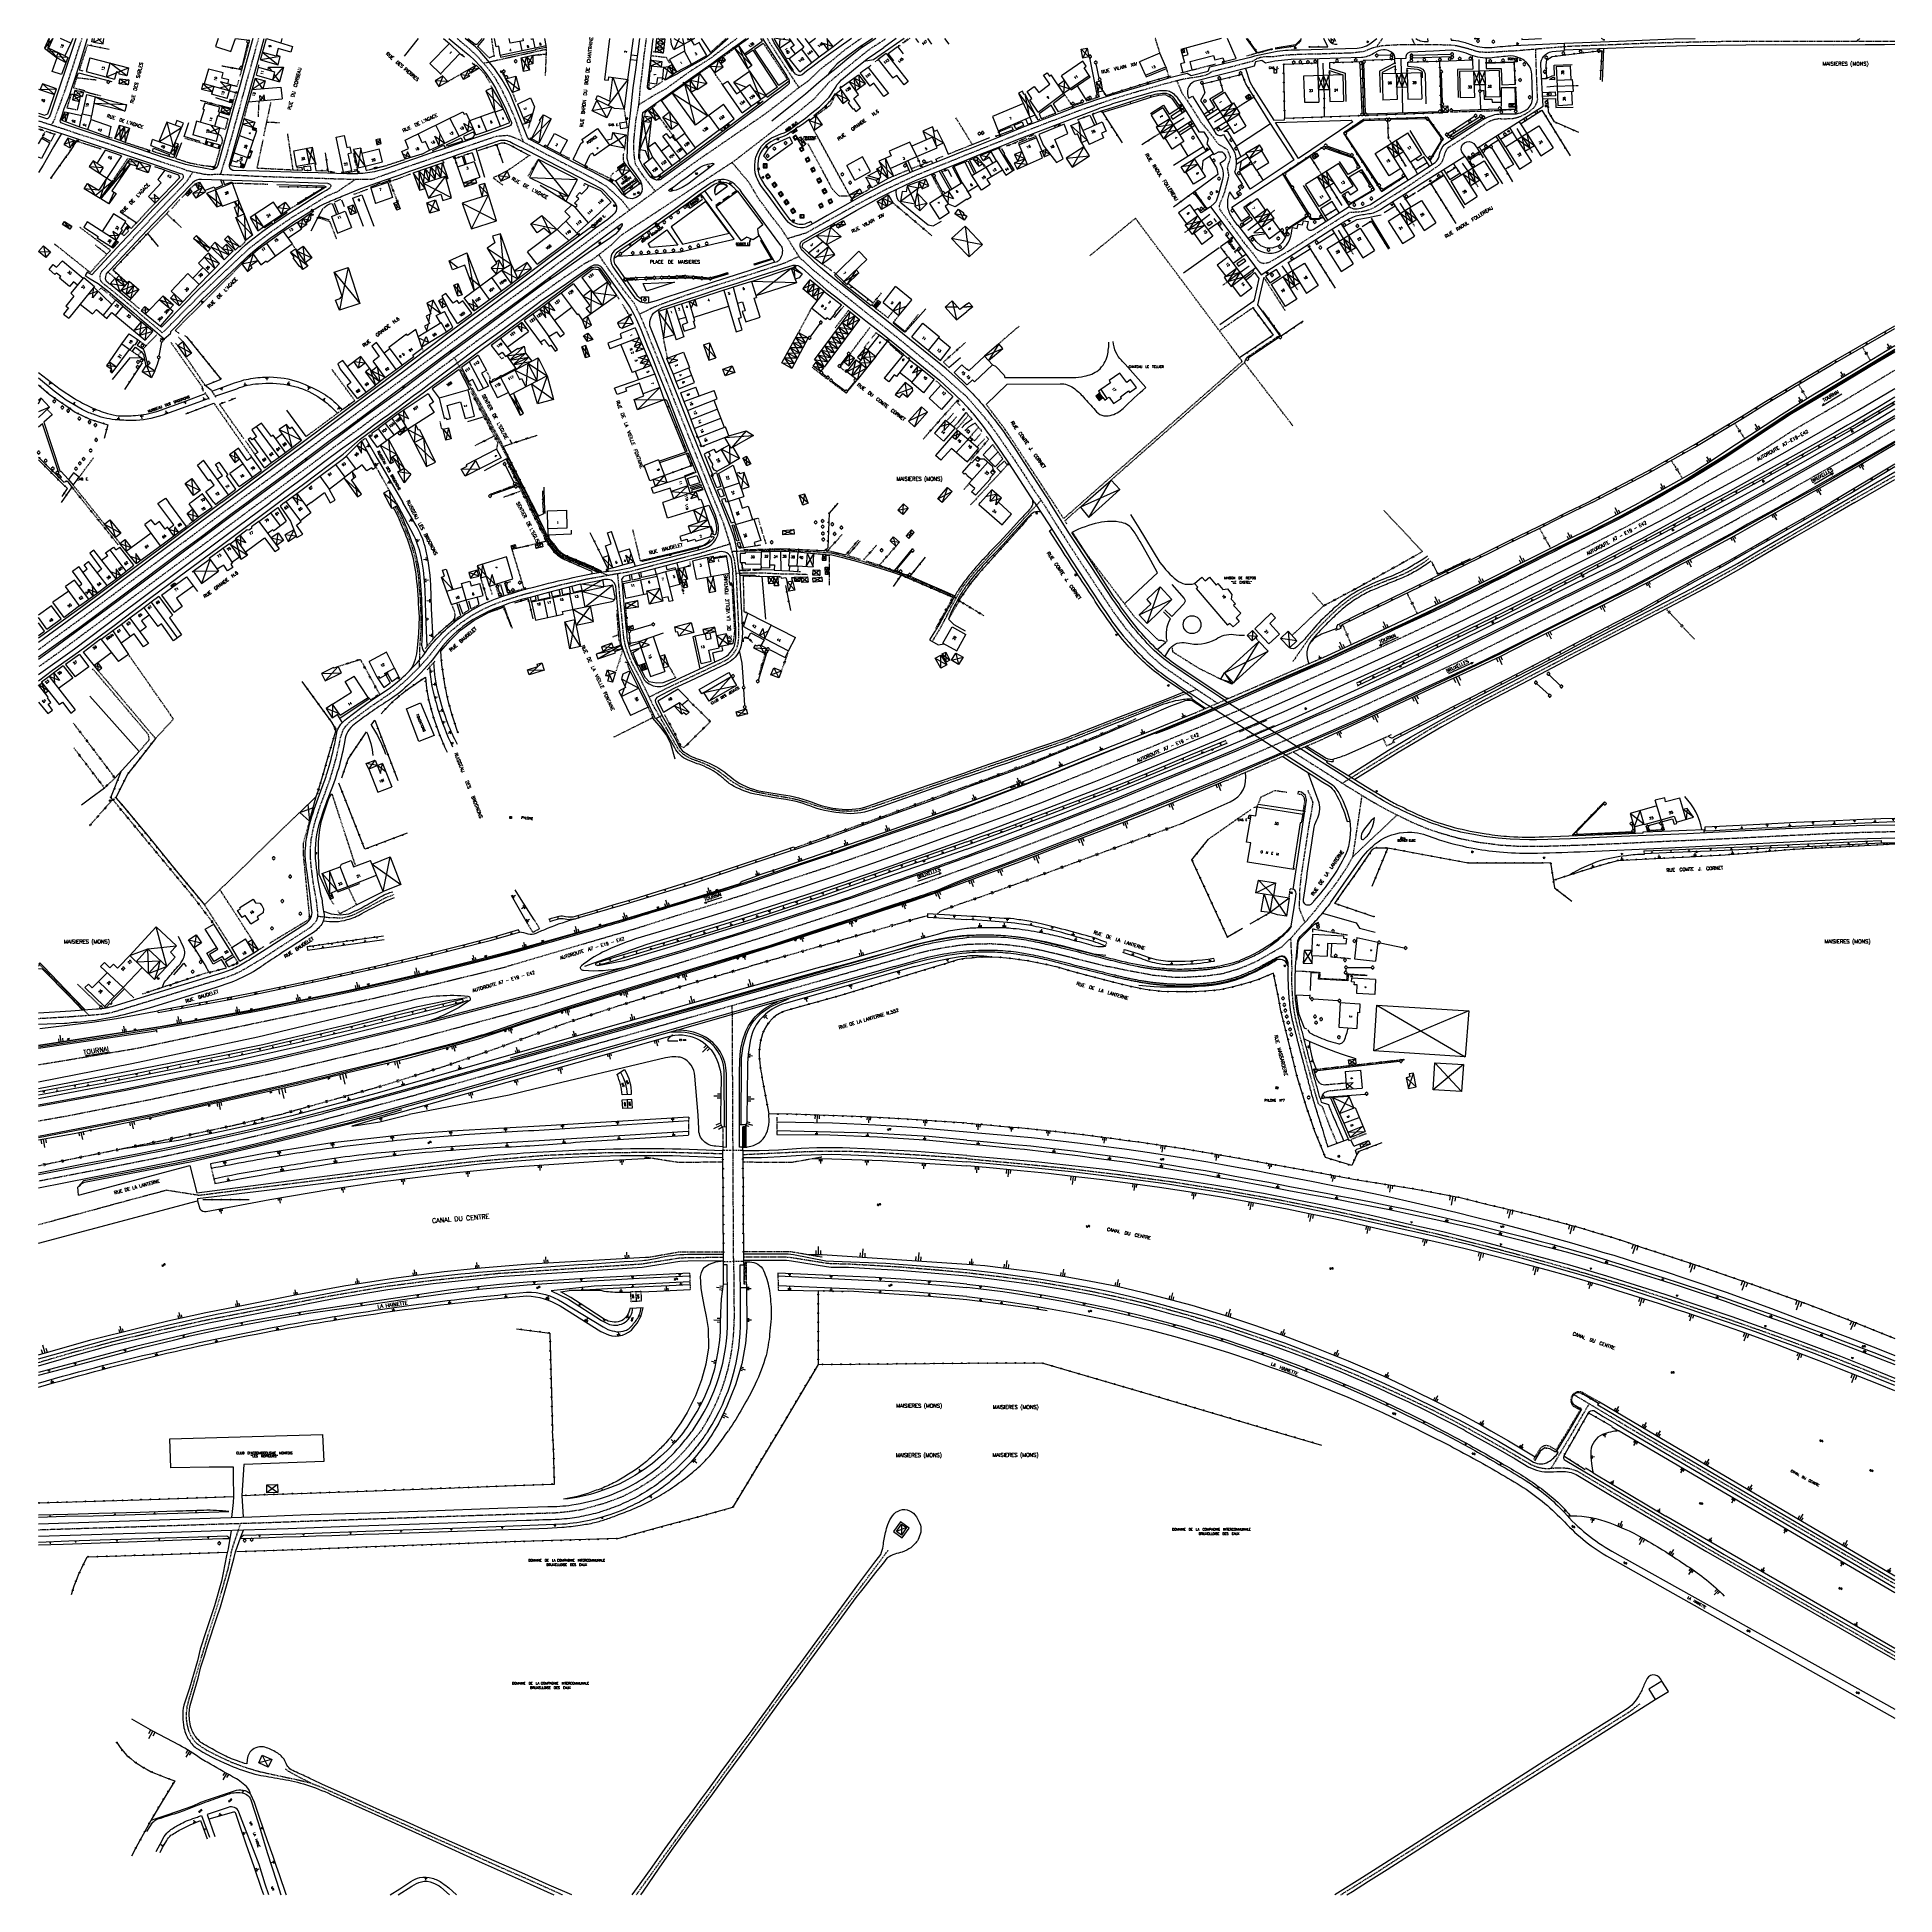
# Model space of a CAD drawing. Header units: millimetres. Extents: x 120999 to 122000, y 130000 to 131001.
import ezdxf
from ezdxf.enums import TextEntityAlignment as Align

# ---------------------------------------------------------------- set-up
doc = ezdxf.new("R2010")
doc.units = ezdxf.units.MM
doc.linetypes.add('DASHED', pattern=[0.75, 0.5, -0.25])
doc.layers.get('0').update_dxf_attribs({"linetype": 'CONTINUOUS'})
for name, color, linetype in [('W0001', 6, 'DASHED'), ('W0008', 7, 'CONTINUOUS'), ('W0100', 7, 'CONTINUOUS'), ('W0112', 1, 'DASHED'), ('W0211', 2, 'CONTINUOUS'), ('W0220', 5, 'DASHED'), ('W0300', 7, 'CONTINUOUS'), ('W0310', 3, 'CONTINUOUS'), ('W0322', 7, 'CONTINUOUS'), ('W0420', 7, 'CONTINUOUS'), ('W0471', 7, 'CONTINUOUS'), ('W0515', 5, 'CONTINUOUS'), ('W0851', 7, 'CONTINUOUS'), ('W0980', 7, 'CONTINUOUS'), ('W0984', 7, 'CONTINUOUS'), ('W0989', 7, 'CONTINUOUS'), ('W0991', 7, 'CONTINUOUS'), ('W1102', 7, 'CONTINUOUS')]:
    doc.layers.add(name, color=color, linetype=linetype)
doc.styles.get("Standard").update_dxf_attribs({"font": 'romans.shx', "width": 0.85})

# ---------------------------------------------------------------- blocks, each defined once
blk = doc.blocks.new('TP15')
at = {"color": 0}
for p, q in [((-0.29, 0.5), (-0.29, 0)), ((0, 1), (0, 0)), ((0.29, 0.5), (0.29, 0))]:
    blk.add_line(p, q, dxfattribs=at)
blk = doc.blocks.new('BI04')
at = {"layer": 'W0471', "color": 0}
for p, q in [((-1, -0.6), (0, 1.2)), ((0, 1.2), (1, -0.6)), ((-1, -0.6), (1, -0.6))]:
    blk.add_line(p, q, dxfattribs=at)
blk = doc.blocks.new('TP06')
at = {"layer": 'W0220', "color": 0}
for p, q in [((-0.5, 0.5), (0.5, 0.5)), ((-0.5, -0.5), (0.5, -0.5))]:
    blk.add_line(p, q, dxfattribs=at)
blk = doc.blocks.new('OH01')
at = {"layer": 'W0322', "color": 0}
for radius in [0.25, 0.15]:
    blk.add_circle((0, 0), radius, dxfattribs=at)
blk = doc.blocks.new('TP10')
at = {"layer": 'W0300', "color": 0}
for centre, start, end in [((-0.4, 0), 90, 270), ((0, 0.4), 0, 180), ((0.4, 0), 270, 90), ((0, -0.4), 180, 360)]:
    blk.add_arc(centre, 0.4, start, end, dxfattribs=at)
blk = doc.blocks.new('OH02')
at = {"layer": 'W0112', "color": 0}
for p, q in [((-0.5, 0.25), (0.5, 0.25)), ((-0.5, -0.25), (-0.5, 0.25)), ((0.5, 0.25), (0.5, -0.25)), ((0.5, -0.25), (-0.5, -0.25))]:
    blk.add_line(p, q, dxfattribs=at)
blk = doc.blocks.new('BI07')
at = {"layer": 'W0851', "color": 0}
blk.add_circle((0, 0), 0.25, dxfattribs=at)
blk = doc.blocks.new('BI02')
at = {"layer": 'W0420', "color": 0}
blk.add_circle((0, 0), 0.75, dxfattribs=at)
blk = doc.blocks.new('BB01')
at = {"layer": 'W0991', "color": 0}
for p, q in [((-0.5, -0.1), (0.1, 0.5)), ((-0.5, 0), (0, 0.5)), ((-0.4, -0.4), (0.4, 0.4)), ((-0.4, -0.3), (0.3, 0.4)), ((-0.3, -0.4), (0.4, 0.3)), ((-0.1, -0.5), (0.5, 0.1)), ((0, -0.5), (0.5, 0)), ((0.3, -0.4), (0.4, -0.3))]:
    blk.add_line(p, q, dxfattribs=at)
blk.add_circle((0, 0), 0.5, dxfattribs=at)
blk = doc.blocks.new('BI08')
at = {"layer": 'W0471', "color": 0}
for points in [[(-1, -1), (1, 1)], [(-1, 1), (1, -1)]]:
    blk.add_lwpolyline(points, dxfattribs=at)
blk.add_lwpolyline([(-1, -1), (-1, 1), (1, 1), (1, -1)], close=True, dxfattribs=at)
blk = doc.blocks.new('TP12')
at = {"layer": 'W0515', "color": 0}
for centre, start, end in [((-0.5, 0.625), 216.869898, 323.130102), ((0.5, -0.125), 36.869898, 143.130102), ((0.5, -0.625), 36.869898, 143.130102), ((-0.5, 0.125), 216.869898, 323.130102)]:
    blk.add_arc(centre, 0.625, start, end, dxfattribs=at)
blk = doc.blocks.new('BI01')
at = {"layer": 'W0420', "color": 0}
for p, q in [((-0.75, 0.75), (0.75, 0.75)), ((-0.75, -0.75), (-0.75, 0.75)), ((0.75, 0.75), (0.75, -0.75)), ((0.75, -0.75), (-0.75, -0.75))]:
    blk.add_line(p, q, dxfattribs=at)
blk = doc.blocks.new('TP09')
at = {"color": 2}
blk.add_line((0, -1), (0, 1), dxfattribs=at)

msp = doc.modelspace()

# ---------------------------------------------------------------- linework, layer by layer
at = {"layer": 'W0001'}
msp.add_line((121453.4, 130997.7), (121456.5, 131000), dxfattribs=at)
for points in [[(121023.3, 131000), (121021.4, 130994.3), (121017.7, 130982.8), (121013.7, 130970.7), (121010.9, 130963.1), (121009.3, 130958.9), (121008.5, 130956.3), (121006.9, 130953.4)], [(121118.4, 131000), (121116.6, 130993.5), (121114.3, 130984.9), (121112.2, 130977.5), (121109.5, 130967.5), (121107.1, 130958.6), (121104.8, 130950.2), (121102.7, 130942.7), (121101, 130936.5), (121099.2, 130931.2), (121098, 130926.9)], [(121453.3, 130997.7), (121453.3, 130997.7), (121448.2, 130994.5), (121444.7, 130991.8), (121441.7, 130989.4), (121434.6, 130983.6), (121425.9, 130976.4), (121417.7, 130967.3), (121408.3, 130959.6), (121400.8, 130954.1), (121374.7, 130933.9), (121317.4, 130896.3), (121313.8, 130893.9), (121308.6, 130888.8), (121302.4, 130883.9), (121297.9, 130880.6), (121293.7, 130878.4), (121286.7, 130873.6), (121279.3, 130868.5), (121269.2, 130861.2), (121259.7, 130854.4), (121249.6, 130846.9), (121237.4, 130837.9), (121228, 130831), (121221.5, 130826.1), (121214.6, 130821), (121207.4, 130815.5), (121200.4, 130810.3), (121190.5, 130802.9), (121180.7, 130795.7), (121173.2, 130790.1), (121166.4, 130785.1), (121158, 130778.9), (121148.3, 130771.6), (121138.9, 130764.6), (121128.5, 130756.8), (121122.5, 130752.3), (121119.3, 130750)], [(121225.5, 131000), (121227, 130998.6), (121232.1, 130994.4), (121236.4, 130990.2), (121241.4, 130984.7), (121245.6, 130979.1), (121249, 130973.2), (121252.4, 130966.2), (121255, 130960.6), (121256.7, 130956.4), (121261, 130944.3)], [(121376.2, 131000), (121362.3, 130989.5), (121349.9, 130981.5), (121338, 130972.9), (121332.4, 130969.8), (121323.2, 130964.2)], [(121443.2, 131000), (121440.7, 130998.3), (121434.3, 130993.8), (121427.2, 130987.9), (121422.2, 130984.2), (121414.5, 130976.9), (121408.5, 130972.7), (121399.8, 130965.7), (121394.2, 130961.4), (121391.6, 130959.4)], [(121409.6, 130973.5), (121402.5, 130984.3), (121399.7, 130988.7), (121396.6, 130993.5), (121393.9, 130997.6), (121392.6, 131000)], [(122000, 130998.4), (121991, 130998.3), (121963.7, 130998.4), (121940.7, 130998.4), (121921.6, 130998.4), (121903.8, 130998.2), (121885.7, 130997.8), (121865.9, 130997.3), (121849.6, 130996.6), (121836.5, 130996.1), (121825.8, 130995.7), (121817.5, 130995.1), (121794.4, 130993.1), (121790.7, 130993), (121785.5, 130992.6), (121779.6, 130992.4), (121775.5, 130992.7), (121770.5, 130994.3), (121763.6, 130996), (121760, 130996.4), (121734.7, 130996.6), (121724.1, 130996), (121718.5, 130994.8), (121714, 130992.9), (121706.6, 130992), (121700.2, 130991.9), (121691.9, 130991.6), (121682.8, 130991.4), (121677, 130991.2), (121671.6, 130990.9), (121664.6, 130990), (121660.1, 130990), (121658, 130989.6), (121656.3, 130989.1), (121654, 130987.6), (121650.1, 130986.6), (121643.3, 130984.8), (121636.1, 130983.1), (121632.3, 130982.1), (121629.4, 130980.4), (121624.8, 130979.2), (121617.1, 130978.1), (121606.8, 130975.5), (121598.5, 130973.1), (121589.7, 130970.6), (121579.8, 130967.6), (121560.7, 130961.1), (121552.3, 130957.9), (121542.6, 130954.2), (121533.3, 130950.6), (121525.1, 130947.3), (121516.3, 130943.8), (121508.6, 130940.7), (121500, 130937.3)], [(121724, 131000), (121720.7, 130995.3)], [(121739.7, 131000), (121741.5, 130996.5)], [(121979.2, 130998.3), (121981.1, 131000)], [(121273.4, 130994), (121239.7, 130986.5)], [(121500, 130937.3), (121493.7, 130934.7), (121484.9, 130931.2), (121473, 130926.3), (121457.1, 130918.9), (121440.9, 130910.5), (121426.4, 130902.4), (121417.6, 130897.5), (121413.3, 130895.1), (121403.5, 130892.1)], [(121500, 130807), (121498.2, 130808.5), (121483.4, 130821.7), (121464.6, 130837.2), (121450.9, 130848.2), (121434.9, 130861), (121417.7, 130874.9), (121410, 130881.9), (121400.2, 130897.4), (121394.9, 130904.1), (121387.7, 130913.9), (121382.6, 130922.6), (121379, 130926.7), (121373.6, 130933.2)], [(121106.7, 130750), (121111.5, 130753.6), (121118.6, 130758.8), (121125.4, 130763.8), (121132.9, 130769.4), (121144, 130777.8), (121155.1, 130786.1), (121162.6, 130791.6), (121173.5, 130799.7), (121183.9, 130807.4), (121193.5, 130814.6), (121203.7, 130822.1), (121215.8, 130831.1), (121229.3, 130841.2), (121241.5, 130850.3), (121253.4, 130859.1), (121265.2, 130867.8), (121276.5, 130876.3), (121286.7, 130883.9), (121302.2, 130895.5), (121311.2, 130902.2)], [(121364.5, 130750), (121363.3, 130753), (121359.1, 130763.5), (121352.5, 130780), (121346.7, 130794.5), (121342.2, 130805.8), (121338.2, 130815.9), (121332.1, 130831.1), (121327.8, 130841.9), (121324.5, 130849.8), (121321, 130857.1), (121316.4, 130862.8), (121311.6, 130869.4), (121306.9, 130875.9), (121301.8, 130883.4)], [(121409.6, 130882.5), (121401.8, 130878.9), (121399.3, 130878), (121391.4, 130875.4), (121381, 130872), (121365, 130866.9), (121350.3, 130862.1), (121338.9, 130858), (121331.3, 130855.1), (121323.7, 130851.4)], [(121224, 130828), (121231.7, 130813.7), (121238.2, 130801.3), (121243.9, 130790.5), (121247.1, 130784.6), (121249.2, 130780.6), (121250.9, 130777), (121252.8, 130773.5), (121255.9, 130767.2), (121259.7, 130759.7), (121262.9, 130753.3), (121264.6, 130750)], [(121879.7, 130750), (121900.3, 130762.1), (121923.7, 130775), (121945.5, 130789.1), (121970, 130803.3), (122000, 130821.3)], [(121500, 130807), (121504.3, 130802), (121511.1, 130794), (121515.2, 130788.4), (121520.3, 130781), (121526.7, 130771.5), (121532.1, 130763.2), (121536.4, 130756.4), (121540.9, 130750)], [(121931.1, 130750), (121940.9, 130755.4), (121950.7, 130760.9), (121963.2, 130768), (121977.2, 130776), (122000, 130789.4)], [(121974.9, 130750), (121986, 130756.3), (122000, 130764.4)], [(121119.3, 130750), (121111.3, 130744.1), (121098.2, 130734.3), (121083.3, 130723.2), (121069.2, 130712.7), (121052.3, 130700.1), (121035.4, 130687.5), (121019.7, 130675.8), (121008.5, 130667.5), (121000, 130661.5)], [(121000, 130670.8), (121023.8, 130688.2), (121047.8, 130706.1), (121073.4, 130725.2), (121090.2, 130737.7), (121099.5, 130744.7), (121106.7, 130750)], [(121192.1, 130747.6), (121196.1, 130739.2), (121197.9, 130734.7), (121199.7, 130730.1), (121201.3, 130725.5), (121202.6, 130720.8), (121203.6, 130716.1), (121204.4, 130711.4), (121204.9, 130705.2), (121205.5, 130698.5), (121205.8, 130691.8), (121205.9, 130685.6), (121205.8, 130679.5), (121205.3, 130673.6), (121205, 130661.3)], [(121306.4, 130710.8), (121298.4, 130714.2), (121295.5, 130715.5), (121292.2, 130716.9), (121288.4, 130718.5), (121285.2, 130719.9), (121282.3, 130721.3), (121280.4, 130722.6), (121278.9, 130724.1), (121277.4, 130725.7), (121276.1, 130727.4), (121275.1, 130729), (121274.2, 130730.7), (121273, 130733), (121272, 130735.1), (121270.5, 130738.1), (121268.5, 130742.1), (121266.8, 130745.6), (121265.2, 130748.8), (121264.6, 130750)], [(121328.9, 130645.2), (121341.3, 130651.4), (121349.9, 130655.4), (121361.6, 130660.9), (121370, 130664.9), (121371.6, 130665.9), (121372.8, 130666.9), (121374.1, 130668.3), (121375, 130669.5), (121376.1, 130671.5), (121376.8, 130673.9), (121377.3, 130677.4), (121377.3, 130681.5), (121377, 130688), (121376.6, 130695.6), (121376.3, 130702.6), (121376, 130709), (121375.7, 130712.5), (121375.5, 130714.6), (121375, 130718.4), (121372.5, 130727.8), (121369.1, 130738.5), (121367.1, 130743.5), (121365.3, 130748.1), (121364.5, 130750)], [(121500, 130553.3), (121518.2, 130560), (121535.8, 130566.7), (121556.2, 130574.6), (121586.7, 130586.6), (121617.2, 130599), (121639.1, 130608), (121656.6, 130615.4), (121675.1, 130623.4), (121694.2, 130631.8), (121716.5, 130641.8), (121739.4, 130652.3), (121764.2, 130663.9), (121783.8, 130673.5), (121801.9, 130682.5), (121820.8, 130691.9), (121839.7, 130701.3), (121862.9, 130713.2), (121887.4, 130726.2), (121904.5, 130735.3), (121931.1, 130750)], [(121879.7, 130750), (121871.9, 130745.8), (121856, 130737.3), (121836.4, 130727.2), (121813.6, 130715.8), (121786.4, 130702.3), (121764.5, 130691.4), (121745.5, 130682.4), (121726.6, 130673.6), (121704.4, 130663.6), (121681.4, 130653.3), (121662.3, 130644.8), (121642.5, 130636.3), (121625, 130628.8), (121611.7, 130623.4), (121598.1, 130617.7), (121583.3, 130612.1), (121565.7, 130605), (121550, 130598.7), (121536.1, 130593.3), (121521.2, 130587.6), (121500, 130579.9)], [(121500, 130707.4), (121502.2, 130710.1), (121504.7, 130713.1), (121507.3, 130716), (121510, 130719), (121515, 130724.3), (121520.3, 130729.9), (121525.2, 130735.2), (121530.8, 130741.3), (121538.9, 130750)], [(121538.9, 130750), (121540.1, 130751.2)], [(121540.9, 130750), (121548.3, 130738.1), (121555.4, 130727), (121561.1, 130718.2), (121566.9, 130709.4), (121573.6, 130699.2), (121579.5, 130690.4), (121585.6, 130682.2), (121592.2, 130674.5), (121598.8, 130667.8), (121605.7, 130661.8), (121616.2, 130654.5), (121630.7, 130644.8), (121635.1, 130641.9)], [(121702.4, 130598.8), (121717.3, 130608.1), (121727.9, 130614.7), (121738.2, 130620.8), (121748.4, 130627.2), (121758.3, 130632.8), (121769.7, 130638.8), (121781.7, 130645.2), (121796.6, 130652.9), (121812.5, 130661.2), (121825.5, 130668.1), (121840.8, 130676), (121855.2, 130683.4), (121867, 130689.5), (121879.4, 130695.9), (121891.5, 130702.3), (121901.9, 130708), (121911.8, 130713.5), (121921.9, 130719.3), (121930.5, 130724.3), (121942.3, 130731.1), (121957.8, 130740.1), (121974.9, 130750)], [(121113.1, 130500), (121121.4, 130504.9), (121129.3, 130510.1), (121136.5, 130514.7), (121142.8, 130518.8), (121146.2, 130521), (121147.6, 130522.3), (121148.8, 130523.4), (121149.8, 130525.1), (121150.3, 130526.3), (121150.5, 130527.8), (121150.4, 130529.3), (121150.1, 130531.9), (121149.7, 130535.5), (121148, 130544.8), (121146.8, 130554.3), (121146.4, 130559.8), (121146.5, 130564.4), (121146.9, 130568.7), (121147.9, 130574), (121149.4, 130579.5), (121151.8, 130586.9), (121154.3, 130593.5), (121156.6, 130599.8), (121158.9, 130607.3), (121160.6, 130613.6), (121161.9, 130619.5), (121162.7, 130623.5), (121163.5, 130625.8), (121164.2, 130627.9), (121165.5, 130629.5), (121167.4, 130631.6), (121171.6, 130634.7), (121178.8, 130640), (121185, 130644.2), (121191.4, 130648.6), (121198.5, 130654.8), (121205.6, 130661.9), (121209.8, 130666.6), (121213.3, 130671), (121217.8, 130676.6), (121222.4, 130681), (121227.7, 130685.3), (121233.8, 130689.5), (121239.8, 130692.7), (121246.1, 130695.5), (121251.7, 130697.5), (121258.9, 130699.8), (121266.5, 130701.9), (121274.3, 130703.8), (121281.6, 130705.8), (121289, 130707.4), (121295.3, 130708.8), (121302, 130710), (121310.4, 130711.5), (121317.7, 130712.7), (121323.9, 130714.3), (121331.9, 130716.4), (121340.2, 130718.5), (121348.6, 130720.7), (121356.6, 130722.8), (121372.5, 130727.8)], [(121494.4, 130698.6), (121486.5, 130702.2), (121481.5, 130704.3), (121477, 130706.3), (121472.7, 130708.1), (121468.3, 130709.9), (121463.5, 130711.9), (121457.9, 130713.9), (121451.4, 130715.9), (121444.8, 130718), (121439.7, 130719.4), (121434.8, 130720.8), (121430, 130722), (121427.1, 130722.7), (121423.5, 130723), (121419.8, 130723.3), (121414.9, 130723.5), (121405, 130724.1), (121399.3, 130724.3), (121392.2, 130724.2), (121384.4, 130724), (121373.7, 130723.5)], [(121500, 130603.5), (121490.4, 130600.2), (121481.9, 130597.3), (121471, 130593.4), (121459.5, 130589.5), (121451.4, 130586.7), (121445.8, 130584.9), (121441.3, 130583.9), (121436.8, 130583.6), (121432.4, 130583.8), (121428.6, 130584.3), (121423.6, 130585.2), (121418.9, 130586.6), (121413.7, 130588.4), (121407.7, 130590.1), (121401.2, 130591.3), (121394.2, 130592.5), (121387.4, 130593.8), (121382.4, 130595.2), (121378.2, 130596.9), (121374.6, 130599), (121371.9, 130600.9), (121369.1, 130603.1), (121366.4, 130605.1), (121364.1, 130606.6), (121361.2, 130608.1), (121357.9, 130609.6), (121354.5, 130610.8), (121351.2, 130612.1), (121348.7, 130613.5), (121347, 130614.6), (121345.7, 130615.8), (121344.8, 130616.9), (121344.1, 130618), (121342.3, 130621.2), (121339.5, 130626.2), (121337, 130630.5), (121330.9, 130641), (121327.4, 130648.5), (121323, 130657.3), (121319.6, 130663.6), (121317.7, 130668.2), (121316.2, 130672.6), (121315.3, 130676.7), (121314.9, 130680.8), (121314.4, 130686.4), (121313.6, 130694.3), (121312, 130711.7)], [(121375.7, 130711.8), (121380.1, 130712.1), (121384.2, 130712.1), (121389.1, 130712.2), (121396.1, 130711.8), (121402.8, 130711.5), (121408.3, 130711.5), (121414, 130711.3)], [(121487.7, 130686), (121488.8, 130688), (121490, 130690.3), (121491.5, 130693.5), (121493.4, 130696.8), (121495.1, 130700), (121497.1, 130703.2), (121498.5, 130705.3), (121500, 130707.4)], [(121487.7, 130686), (121485.9, 130682.6), (121481.4, 130675.2)], [(121624, 130649.3), (121604.3, 130641.7), (121593.3, 130637.4), (121580.5, 130632.5), (121568.4, 130627.7), (121556.9, 130623.2), (121547, 130619.6), (121537.7, 130616.5), (121529.8, 130613.7), (121522.8, 130611.3), (121515.3, 130608.8), (121508.9, 130606.6), (121500, 130603.5)], [(121675.9, 130615.6), (121686, 130609.2), (121696.1, 130602.8), (121705, 130597.1), (121716.9, 130589.8), (121727.2, 130584), (121739.6, 130577.9), (121748.7, 130574.1), (121756.1, 130571.7), (121764.9, 130569.2), (121775.3, 130567.1), (121787.6, 130565.5), (121799, 130564.8), (121811.4, 130564.9), (121827.6, 130565.4), (121852.1, 130566.4), (121875.1, 130567.5), (121893.6, 130568.3), (121913.6, 130569.2), (121938.9, 130570.5), (121965.7, 130571.8), (121983.2, 130572.4), (122000, 130572.8)], [(121683.7, 130595), (121686.4, 130588.6), (121685.7, 130583.6), (121684.4, 130577.1), (121683.3, 130569.8), (121681.5, 130558), (121680.1, 130549), (121679.3, 130541.1), (121679.2, 130536.2), (121679, 130531.4)], [(121708.1, 130559.3), (121713, 130592.2)], [(121500, 130579.9), (121493.5, 130577.5), (121472.2, 130570), (121447.6, 130561.3), (121424.4, 130553.3), (121401, 130545.7), (121378.3, 130538.1), (121361.1, 130532.7), (121344, 130527.5), (121321.7, 130520.4), (121301.9, 130514.6), (121252.3, 130500)], [(121649.5, 130500), (121656.4, 130503), (121670, 130510.8), (121675.8, 130516.6), (121679.7, 130521.2), (121682.2, 130523.7), (121687.8, 130530.3), (121692.4, 130536.3), (121698.9, 130544.7), (121704.9, 130553.6), (121708.1, 130559.3), (121731.9, 130581.7)], [(121338.6, 130500), (121364, 130507.8), (121386.6, 130514.8), (121408.9, 130521.9), (121432, 130529.5), (121458.5, 130538.5), (121481.7, 130546.7), (121500, 130553.3)], [(121150.4, 130527.2), (121156.4, 130526.5), (121162, 130526.3), (121163.8, 130526.3), (121166, 130526.8), (121167.9, 130527.3), (121170.3, 130528.3), (121172.4, 130529.3), (121175.2, 130530.8), (121177.8, 130532.2), (121180.1, 130533.4), (121187.2, 130537.3), (121189.7, 130538.2), (121191.3, 130538.8)], [(121679, 130531.4), (121682.2, 130523.7)], [(121675.1, 130500), (121675.2, 130503.9), (121674.6, 130515.4)], [(121448, 130500), (121462.5, 130504.1), (121468.9, 130505.9), (121479.5, 130508.7), (121488.4, 130510.4), (121496.4, 130511.6), (121500, 130512)], [(121500, 130512), (121504.5, 130512.2), (121513, 130512.4), (121522.2, 130511.8), (121531, 130510.7), (121539.7, 130509), (121547.8, 130507.1), (121556.3, 130505), (121563.8, 130503.1), (121572.9, 130500.8), (121576.3, 130500)], [(121000, 130500.3), (121000.6, 130501)], [(121448, 130500), (121405.1, 130487.8), (121366, 130476.8), (121312.6, 130461.7), (121255.1, 130445.5), (121201.4, 130430.3), (121149.5, 130416.4), (121101.3, 130404.9), (121064.6, 130397), (121032.2, 130390.6), (121014, 130387.1), (121000, 130384.4)], [(121000, 130416.9), (121015.8, 130419.7), (121060.4, 130428.5), (121131, 130443.6), (121189.8, 130457.5), (121237.6, 130470.4), (121268.5, 130478.7), (121298.9, 130488.3), (121338.6, 130500)], [(121001.6, 130500), (121000.6, 130501)], [(121027, 130473.8), (121021.5, 130479.6), (121017.1, 130484.2), (121011.8, 130489.5), (121007, 130494.5), (121003.7, 130497.9), (121001.6, 130500)], [(121649.5, 130500), (121646.4, 130498.7), (121637.8, 130496.1), (121628.4, 130494.8), (121618, 130494.2), (121611, 130494.2), (121600.3, 130495.3), (121586.3, 130497.9), (121577.2, 130499.8), (121576.3, 130500)], [(121675.1, 130500), (121675, 130495.1), (121675, 130490.7), (121675.3, 130485.3), (121675.7, 130480), (121676.5, 130474.6), (121678.2, 130467.3), (121680.3, 130459.2), (121682.3, 130451.5), (121685.2, 130440.7), (121687.7, 130431.6), (121689.3, 130426.2), (121691.5, 130424.6), (121695.5, 130414), (121699.4, 130404.8)], [(121368.6, 130399.1), (121338.8, 130399.9), (121306.4, 130399.7), (121272.4, 130398.2), (121232.5, 130394.7), (121186.4, 130389.4), (121145.8, 130384.2), (121108.2, 130379.5), (121086.5, 130376.7), (121068.9, 130379.5), (121047.2, 130373.7), (121000, 130360.9)], [(121500, 130396.6), (121477.4, 130398.2), (121454.8, 130399.6), (121437.1, 130400.4), (121424.2, 130400.5), (121410.9, 130400.1), (121395.8, 130399.4), (121379.4, 130398.6)], [(121500, 130396.6), (121508.2, 130395.8), (121525.5, 130394.2), (121551.8, 130391.6), (121582.1, 130388), (121611.4, 130384), (121639.6, 130379.5), (121668.9, 130374.3), (121699.2, 130368.2), (121731.5, 130361.1), (121760, 130354.5), (121785.2, 130348.1), (121811, 130341.2), (121837.2, 130333.7), (121861.9, 130326.2), (121885.2, 130318.6), (121911, 130309.9), (121933.8, 130301.9), (121950.9, 130295.6), (121964.2, 130290.7), (121975, 130286.4), (121987.3, 130281.5), (122000, 130276.4)], [(121000, 130286.8), (121017.4, 130291.9), (121039.4, 130297.9), (121065.4, 130304.2), (121091.4, 130309.9), (121122.8, 130316), (121157.8, 130322.8), (121187.9, 130327.9), (121212.4, 130331.1), (121247.8, 130334.8), (121287.6, 130337.4), (121324.9, 130339.9), (121345.2, 130343.1), (121349.7, 130343.3), (121369, 130343.5)], [(121772.3, 130250), (121760.8, 130256.1), (121750.5, 130261.3), (121732.9, 130269.7), (121709.1, 130280.3), (121688.8, 130288.6), (121675, 130293.9), (121660.6, 130299), (121646.4, 130303.8), (121633.6, 130307.9), (121621.3, 130311.6), (121608.6, 130315.2), (121595.8, 130318.6), (121582, 130321.8), (121568.5, 130324.7), (121556.9, 130326.9), (121543.7, 130329.2), (121529.4, 130331.4), (121517.8, 130332.9), (121509.2, 130333.9), (121500, 130335)], [(121826.9, 130250), (121835.3, 130264.4)], [(121859.5, 130250), (121827.1, 130269.4)], [(121356.9, 130250), (121348.1, 130239.4), (121343.5, 130234.5), (121337.9, 130229.3), (121330.2, 130223.4), (121322, 130218.3), (121314, 130214.2), (121304.6, 130210.8), (121292.4, 130207.4), (121285.9, 130206.4), (121279.2, 130205.7), (121240.1, 130204.4), (121195.5, 130202.9), (121154.5, 130201.5), (121120.8, 130200.3), (121090.7, 130199.4), (121057.8, 130198.3), (121018.5, 130197.1), (121000, 130196.5)], [(121826.9, 130250), (121814.7, 130229.6)], [(122000, 130167.5), (121998.5, 130168.3), (121989.1, 130173.8), (121977.1, 130180.9), (121961.2, 130190.2), (121943.4, 130200.7), (121926.6, 130210.6), (121913.6, 130218.2), (121903, 130224.4), (121889.6, 130232.3), (121875.6, 130240.5), (121863.6, 130247.6), (121859.5, 130250)], [(121108.7, 130199.9), (121104, 130186), (121102, 130175.8), (121098.4, 130163.1), (121094.6, 130150.5), (121091.2, 130139.9), (121087.6, 130127.9), (121084, 130115.8), (121082.2, 130109.5), (121081.1, 130105.9), (121079.9, 130101.4), (121079.5, 130098), (121079.4, 130095.2), (121079.8, 130092.3), (121080.7, 130088.5), (121081.9, 130085.9), (121083.8, 130083), (121085.2, 130081.5), (121087.8, 130079.7), (121091.3, 130077.5), (121097.3, 130074.5), (121104.5, 130071.2), (121111.3, 130068.7), (121118.6, 130066.5), (121125.5, 130065), (121132.3, 130063.5), (121139.5, 130062), (121146.4, 130060.3), (121152.8, 130057.8), (121170.6, 130049.8), (121193.5, 130039.6), (121214.5, 130030.2), (121234.4, 130021.4), (121250.6, 130014.1), (121265.4, 130007.6), (121277.9, 130002), (121282.3, 130000)], [(121322, 130000), (121339.9, 130024.9), (121371.5, 130068.6), (121397.7, 130104.6), (121417.4, 130131.6), (121432.3, 130151.9), (121444.6, 130168.1), (121457.7, 130185.7)], [(121701.5, 130000), (121719.7, 130011.4), (121736.7, 130022.3), (121769.4, 130043.1), (121815.2, 130072.2), (121850.5, 130094.5), (121857.6, 130099), (121862.8, 130103)], [(121146.4, 130060.3), (121138.7, 130064.2), (121135.1, 130066.2), (121133, 130067.7)]]:
    msp.add_lwpolyline(points, dxfattribs=at)
for points in [[(121327.3, 131000), (121326, 130990.4), (121324.9, 130980.6), (121323.9, 130973.1), (121323.8, 130971.4), (121323.7, 130969.9), (121323.2, 130964.2), (121321.6, 130955.7), (121320.7, 130947, 0.073818), (121321.4, 130932.4), (121325, 130926.8), (121332.2, 130917.6)], [(121613.2, 130977.1), (121615.8, 130970.8), (121620.8, 130963.4), (121626.1, 130954.9), (121631, 130949.1), (121635.5, 130943.1), (121640.3, 130940.2), (121642, 130936.1), (121641.3, 130933.5), (121640.3, 130930.3), (121641.1, 130926), (121639.8, 130920.7), (121638.8, 130917.1), (121635.9, 130909.7), (121636.3, 130907.8), (121641.3, 130901.1), (121645.1, 130895.8), (121650, 130889.1), (121654, 130884.4), (121657.6, 130879.6), (121659.8, 130878.8), (121663, 130879.4), (121664.6, 130880.3), (121674.8, 130886.3), (121681.8, 130890.8), (121686, 130893.5), (121689.6, 130895.8), (121694.9, 130899.2), (121699.9, 130902.4), (121706.3, 130906.3), (121712.5, 130906.7), (121715.7, 130907.4), (121718.8, 130908.5), (121724.3, 130912), (121733, 130917.4), (121740.3, 130922.1), (121754.5, 130931.7, 0.142463), (121757, 130935.8, -0.098578), (121758.5, 130940, -0.17181), (121760, 130941.5), (121778.3, 130953.3), (121780.8, 130954.9, -0.108534), (121787.8, 130956.7), (121793.8, 130956.8, 0.160008), (121805.9, 130963.1), (121807.1, 130965.3), (121807.6, 130967.2), (121807.3, 130971.9), (121806.5, 130994.2)], [(121000, 130955.6), (121010.9, 130952.1), (121015.5, 130950.6), (121021.8, 130948.4), (121028.6, 130946.3), (121037.4, 130943.4), (121049.4, 130939.1), (121062.6, 130934.7), (121071, 130931.9), (121077.7, 130929.8), (121079.7, 130928.9), (121089.5, 130926.8), (121093.1, 130926.7), (121096.3, 130926.9), (121117.4, 130925.8), (121128.8, 130925.4), (121142.2, 130925), (121154.4, 130924.6, 0.009972), (121179.5, 130924.1), (121199.2, 130931.1), (121206.8, 130933.7), (121220.7, 130938.5), (121236.5, 130943.9), (121246.4, 130947.3), (121252.2, 130947.8, -0.032908), (121259.4, 130945.2), (121265.8, 130941.7), (121273.4, 130937.7), (121281.7, 130933.4), (121289.6, 130929.3), (121298.1, 130924.9), (121305.8, 130920.5), (121310, 130916.6), (121314, 130913), (121318.4, 130907.4)], [(121034.2, 130874.7, 0.356762), (121033.8, 130868.8), (121040.8, 130863.2), (121050.8, 130855), (121057.1, 130849.5), (121061.5, 130845.8), (121066.6, 130841.5), (121068, 130842.6), (121071.1, 130845.8), (121075.1, 130849.8), (121083.7, 130858.5), (121092.4, 130867), (121103.7, 130877.7), (121114.2, 130887.5), (121125.4, 130895.9), (121136.8, 130903.8), (121146.1, 130909.4), (121155.5, 130915.2), (121161, 130917.5), (121170.8, 130924.2)], [(121749, 130719.8, -0.032464), (121741.9, 130715, -0.026243), (121735.1, 130711.4, -0.007964), (121727.3, 130708.3, 0.001675), (121719.7, 130705.1, 0.042818), (121712.3, 130701.5, 0.036421), (121704.7, 130696.6, 0.031031), (121699.1, 130692, 0.011301), (121692.2, 130685.3, 0.02297), (121684.4, 130676.7, 0.008554), (121675.7, 130664.3, 0.27618)], [(121000, 130447.2), (121016.6, 130449.9), (121053.3, 130456.1), (121117.8, 130469.8), (121178, 130482.4), (121210.4, 130489.8), (121252.3, 130500, -0.006778)], [(121000, 130472.1), (121017.5, 130473.1), (121031.4, 130474.2, 0.039771), (121040.4, 130475.6), (121073.6, 130485.8), (121100.1, 130494, 0.06731), (121113.1, 130500, 0.041702)], [(121356.9, 130250, 0.145243), (121374.7, 130310.3, -0.002797), (121374.4, 130342.8), (121373.7, 130479)], [(121500, 130335), (121485, 130336.4), (121464, 130338.1), (121450.7, 130338.9), (121436.4, 130339.7), (121427, 130339.9), (121424.7, 130340.1), (121405.9, 130343.1, 0.040445), (121400.2, 130343.5), (121379.7, 130343.5)], [(121772.3, 130250), (121780.5, 130245.4), (121787.1, 130241.7), (121796.4, 130236.3), (121803.8, 130231.9, 0.123681), (121814.1, 130229.6, -0.024117), (121821.6, 130229.8, -0.115954), (121830.2, 130227.5), (121846.9, 130217.4), (121866, 130206), (121880.3, 130197.7), (121899, 130186.6), (122000, 130128.7)]]:
    msp.add_lwpolyline(points, format="xyb", dxfattribs=at)
for points in [[(121391.6, 130959.4, 0), (121353.3, 130933.1, 0), (121311.2, 130902.2, 0)], [(121083.2, 130928.2, 0), (121079.5, 130922.6, 0), (121076.1, 130919, 0), (121070.5, 130913.2, 0), (121065.3, 130907.8, 0), (121054.6, 130896.5, 0), (121045, 130886.2, 0), (121039.2, 130880.1, 0), (121034.2, 130874.7, 0)]]:
    msp.add_polyline3d(points, dxfattribs=at)
at = {"layer": 'W0008'}
msp.add_line((121462, 131000), (121455.3, 130995), dxfattribs=at)
for points in [[(121020.1, 131000), (121006.3, 130958.7, 0.688655)], [(121012.1, 130954.5, -0.245669), (121011.6, 130955.6), (121012.6, 130958.7), (121013.8, 130962.3), (121016.4, 130968.7), (121018.7, 130975.8), (121021.8, 130985.2), (121026.4, 131000)], [(121115.4, 131000), (121111.4, 130985.7), (121108.5, 130975), (121105.4, 130963.9), (121096.6, 130931.7, -0.022867), (121096.1, 130930.9, -0.065764)], [(121221, 131000), (121229.5, 130992.9), (121232.2, 130990.7), (121234.9, 130988.2), (121237.8, 130985.1), (121239.9, 130982.5), (121241.3, 130980.7), (121244.5, 130975.9), (121246.1, 130973.2), (121247.4, 130970.4), (121251.1, 130963.2), (121254.1, 130956.3), (121254.7, 130954.8, -0.393942), (121253.6, 130952.7, -8.026756)], [(121323.7, 131000), (121321.5, 130983), (121320.2, 130973.3), (121318.6, 130959.7), (121317.7, 130952.2), (121317.5, 130949), (121317.3, 130946.3), (121317.1, 130942.3), (121317, 130938.5), (121316.9, 130936.9, 0.129844), (121318.2, 130931.6), (121321.8, 130926.7), (121324.2, 130923, -0.165414), (121324.9, 130917.6, 2.777838)], [(121330.9, 131000), (121328.7, 130981.5), (121327.8, 130974.2, 0.403056), (121328.8, 130972.6, 0.214212), (121330, 130973, -0.014846)], [(121500, 130940), (121516.2, 130946.5), (121530, 130952.1), (121549.9, 130959.8), (121559.6, 130963.4), (121571.2, 130967.4), (121579.5, 130970), (121601.4, 130976.5), (121610.2, 130979.1), (121618.8, 130981.3), (121620.9, 130980), (121630.1, 130982.4), (121630.9, 130984.6), (121653.5, 130990.1, -0.020607), (121667.2, 130993.1, -0.034307), (121679.3, 130993.9), (121710.4, 130994.7, 0.146356), (121717.9, 130997.6), (121720.9, 131000)], [(121741.9, 131000, 0.08605), (121744.3, 130998.7, 0.093677), (121748.5, 130998.4), (121748.4, 131000)], [(121760.8, 131000), (121760.9, 130999.1, -0.0517), (121766.2, 130998.3, -0.036851), (121772.5, 130996.4, 0.098066), (121782.9, 130995.1, -0.014911), (121794.6, 130996.1), (121822.1, 130997.5), (121851.1, 130998.5), (121880.7, 130999.8), (121892.5, 131000)], [(121425.6, 130991.1), (121420.4, 130987.3), (121417.1, 130984.8), (121413.7, 130982.3), (121411.3, 130980.4, -0.053991), (121410.2, 130980, -0.094589)], [(121500, 130934.5), (121507.5, 130937.6), (121517.7, 130941.6), (121528.2, 130945.9), (121552.8, 130955.3), (121570.8, 130962.1, -0.011484), (121579.9, 130965.2), (121600.9, 130971.3, -0.122254), (121608.6, 130971.7, -0.078809), (121610.8, 130970.6, -0.074461), (121613.3, 130968.2, -0.014552), (121615.8, 130964.6), (121625.1, 130949.7), (121627.7, 130949.7), (121630.1, 130945.9), (121629.4, 130943.2), (121633.1, 130937.4), (121635.7, 130938.9), (121637.6, 130938.9, -0.22867), (121639.5, 130935.6), (121638.9, 130934.2), (121636.4, 130932.6, -0.204097), (121637.8, 130924), (121635.6, 130916.1), (121634.6, 130912.9, -0.180271), (121633.4, 130911.2), (121631.3, 130909.3), (121641.2, 130896.1), (121658.6, 130872.6), (121696.2, 130896.9), (121704, 130901.7, -0.0648), (121710.6, 130904.6, -0.0174), (121717.5, 130905.7, 0.102266), (121723.6, 130908.3), (121745.7, 130922.3), (121768.3, 130936.6), (121766.8, 130938.9, -0.842232), (121773.1, 130943.3), (121774.9, 130940.8), (121810.5, 130963.4), (121809.2, 130985.7, -0.362668), (121815.3, 130992.9), (121822.1, 130993.4)], [(121650.1, 130983.8), (121622.5, 130976.8, 0.440411), (121619.7, 130967.8), (121621.6, 130968.8), (121634.2, 130948.8, 0.412636), (121638.4, 130948.2), (121643.9, 130939.5, -0.181798), (121644.3, 130927.9), (121648.3, 130921.5), (121646.3, 130920.1), (121647.5, 130918.2), (121645.4, 130916.8), (121646.6, 130914.7), (121644.4, 130913.3), (121641.7, 130917.4, 0.081359), (121640.4, 130911.7, 0.139957), (121642, 130905, 0.070563), (121646, 130899.3), (121654.6, 130888, 0.191621), (121662.6, 130884.3, 0.338892), (121674.1, 130891.9, 0.025572), (121675.5, 130898.1), (121678, 130897.5), (121678.5, 130899.9), (121680.9, 130899.5), (121681.4, 130901.7), (121683.9, 130901.3), (121683.3, 130898.1, 0.526968), (121686.6, 130897.1), (121697.5, 130904), (121706.1, 130909.5, 0.200537), (121709.3, 130908.1, 0.050447), (121713.3, 130908.9, 0.034942), (121717.1, 130910.3), (121731.2, 130919.5), (121742.4, 130926.6), (121752.4, 130933.2, 0.153709), (121754.5, 130936.3, -0.092942), (121756.2, 130941.2, -0.158617), (121758.7, 130943.7), (121777, 130955.5), (121779.5, 130957.1, -0.110874), (121787.8, 130959.3), (121793.8, 130959.3, 0.179163), (121802.4, 130962.2, 0.228154), (121804.8, 130969.2), (121804.4, 130980.5, 0.143104), (121802.5, 130986, 0.119222), (121797.5, 130989.6, 0.139698), (121791.5, 130990.4, 0.00395), (121781.9, 130989.4, -0.107554), (121771.6, 130991, 0.091429), (121761, 130993.6), (121751.4, 130993.1), (121738.7, 130992.6, 0.377898), (121736.6, 130989.1), (121730.7, 130988.9, 0.072409), (121730.4, 130991, 0.227165), (121724.6, 130993.9, 0.160999), (121719.1, 130991.8, -0.127724), (121712.6, 130989.7), (121690.1, 130989), (121674.7, 130988.6, 0.043714), (121660.9, 130986.7), (121659, 130988.1), (121655.6, 130987.3), (121654.8, 130985), (121650.1, 130983.8)], [(121402.8, 130979.7), (121403.9, 130978.2, -0.004557), (121404.3, 130977.2, -0.093496)], [(121404.3, 130977.2, -0.346887), (121403.3, 130974.6)], [(121410.2, 130980, -0.258733), (121407.2, 130981.4)], [(121403.3, 130974.6), (121399.6, 130971.8), (121395.8, 130969.1), (121391.6, 130965.9), (121387.8, 130963), (121385.9, 130961.5), (121379.6, 130956.9), (121373.9, 130952.6), (121371.1, 130950.5), (121365.7, 130946.5), (121359.7, 130942), (121352.1, 130936.4), (121348.4, 130933.7), (121340.6, 130928), (121335.6, 130924.3, -0.09831), (121334, 130923.6, -0.091309)], [(121418.1, 130957.9), (121417.7, 130958.4), (121421.9, 130961.9, 0.040215), (121426.7, 130966.6), (121429.3, 130970.3), (121429.5, 130970)], [(121572.6, 130960.9), (121580.3, 130963.3), (121589, 130966.1), (121595.8, 130968.4, -0.040517), (121603.4, 130970.2, -0.092845), (121607.4, 130970.4, -0.129051), (121611.1, 130968.6), (121614.9, 130963)], [(121000, 130958.3), (121004.3, 130956.9, 0.251865), (121005.2, 130957.1, 0.095916)], [(121005.2, 130957.1, 0.178469), (121006.3, 130958.7)], [(121000, 130952.7), (121013.9, 130948.2), (121029.4, 130943), (121060.2, 130932.7), (121076.3, 130927.3), (121077.1, 130927, -0.441955), (121077.5, 130924.4, 2.998045)], [(121014.9, 130953.4), (121012.1, 130954.5, -1.162022)], [(121253.6, 130952.7), (121249.5, 130951.2), (121242.3, 130948.8), (121233.2, 130945.7), (121224.4, 130942.7), (121219.4, 130940.9), (121210.6, 130938), (121203.1, 130935.3), (121195.7, 130932.8), (121187.4, 130929.9), (121185.7, 130929.3), (121182.7, 130928.6), (121181, 130928.2, -0.050419), (121170.7, 130927.1), (121166.1, 130927), (121160.4, 130927.2), (121150.6, 130927.5), (121141.9, 130927.8), (121118.8, 130928.4), (121104.9, 130928.9, -0.155619), (121104.2, 130929, -0.072663)], [(121164.4, 130915.4), (121173.6, 130919.1), (121185.7, 130923.4), (121194.3, 130926.4), (121200, 130928.4), (121202.6, 130929.3), (121204.6, 130930.1), (121209.9, 130931.9), (121218.5, 130934.8), (121226.5, 130937.6), (121240, 130942.2), (121247.2, 130944.7, -0.189434), (121253.8, 130944.4), (121255.7, 130943.4), (121263.3, 130939.6), (121274.2, 130934), (121286, 130927.9), (121295.3, 130923.1), (121299.7, 130920.9), (121303.6, 130918.8), (121304.2, 130918.3), (121308.4, 130913.7), (121310.8, 130910.9, -0.320618), (121310.4, 130906, -0.291468)], [(121264.6, 130945.5, -0.246092), (121263.2, 130947.2, -1.036513)], [(121405.4, 130949.7), (121403.4, 130948.3), (121401.7, 130947.4), (121396.8, 130945.6), (121394.4, 130944.2), (121392, 130942.4), (121389.8, 130939.7), (121388.8, 130938), (121387.9, 130935.5), (121387.4, 130932.4), (121387.4, 130929.8), (121387.7, 130928.3), (121388, 130926.8), (121388.7, 130925), (121389.9, 130922.9), (121391.2, 130920.7), (121394.4, 130916.6), (121401.7, 130906.4), (121404.4, 130902.8, 0.247069), (121411.9, 130899.9, 0.0914), (121416, 130901.6), (121416.8, 130900.1)], [(121500, 130940), (121487.7, 130935), (121476.1, 130930.4), (121471.4, 130928.4), (121466.5, 130926.4), (121465, 130925.7), (121460.2, 130923.6), (121458.5, 130922.8), (121455.3, 130921.3), (121449.4, 130918.2), (121442.3, 130914.4), (121436, 130910.9), (121424.8, 130904.6), (121418.3, 130900.9), (121414.9, 130899, -0.10456), (121412.1, 130898)], [(121096.1, 130930.9, -0.287447), (121093.4, 130929.2, -0.287447)], [(121104.2, 130929, -0.374092), (121102.9, 130932)], [(121218.4, 130933.2, 0.129674), (121217.2, 130934.4, 0.085182)], [(121334, 130923.6, -0.274374), (121329, 130926.3)], [(121342.3, 130920.3), (121346, 130923), (121349.3, 130925.4), (121354.6, 130929.4), (121356.4, 130930.7), (121358.1, 130931.5), (121360.6, 130932.3), (121362.4, 130932.6), (121363, 130932.7, -0.257499), (121364, 130932.2), (121359.5, 130928.8), (121355.2, 130925.6), (121349.7, 130921.5), (121346.6, 130919.7), (121345, 130918.9), (121343.4, 130918.3), (121341.5, 130917.8), (121340.4, 130917.6, -0.311135), (121339.5, 130918.1), (121339.5, 130918.3), (121340.1, 130918.8), (121342.3, 130920.3)], [(121077.5, 130924.4), (121062, 130908.3), (121054.8, 130900.7), (121044.4, 130889.7), (121028.6, 130872.7), (121026.2, 130874.1), (121025, 130872.2), (121027.7, 130870.5), (121032, 130867.9), (121037.7, 130863.7), (121044.5, 130857.9), (121051.2, 130852.1), (121054.6, 130849.2), (121061.4, 130843.5), (121067.7, 130838.2), (121071.1, 130841.1, -0.240439), (121071.9, 130842.9, -0.205858)], [(121155.8, 130921.8), (121140, 130922.4), (121126.1, 130922.8), (121104, 130923.5), (121087.7, 130924, 0.257475), (121082.9, 130922.1, 2.366345)], [(121155.8, 130921.8, -0.66465), (121157.1, 130919.6)], [(121156.3, 130912, -0.001438), (121164.4, 130915.4)], [(121324.9, 130917.6, -0.403006), (121317.5, 130913.9, -4.32991)], [(121375.1, 130921.2, 0.353652), (121363.2, 130922.6, 3.546618)], [(121374, 130920.1, 0.353652), (121364, 130921.2, 0.353652)], [(121364.6, 130915.7), (121371.2, 130920.4, 0.918767), (121364.6, 130915.7, 4.010502)], [(121375.9, 130918.1), (121375.3, 130918.7, 0.010195), (121374, 130920.1)], [(121399.8, 130888.5), (121396.8, 130892.6), (121390.4, 130901.4), (121384.6, 130909.3), (121379.1, 130916.7), (121377.9, 130918.4), (121376.5, 130919.8, 0.010047), (121375.1, 130921.2, 0.051734)], [(121071.9, 130842.9), (121075.3, 130846.2), (121078.3, 130849.4), (121085, 130856.2), (121088.3, 130859.5), (121092.9, 130863.8), (121097.3, 130868), (121101.5, 130872.1), (121106.7, 130877), (121112.5, 130882.5), (121115.4, 130885), (121118.6, 130887.7), (121124.8, 130892.4), (121132.6, 130897.7), (121137.3, 130901.1, -0.039369), (121156.3, 130912, -0.044295)], [(121310.4, 130906, -0.063827), (121309.4, 130904.9)], [(121705.8, 130910.2, 0.120573), (121706.1, 130909.5, -1.182426)], [(121112.1, 130750), (121119.6, 130755.5), (121128.3, 130762), (121137.3, 130768.7), (121148.2, 130776.9), (121157, 130783.5), (121163.8, 130788.5), (121176.6, 130798), (121198.5, 130814.2), (121218.2, 130829), (121231.3, 130838.7), (121242.9, 130847.3), (121264.6, 130863.3), (121281.1, 130875.7), (121297, 130887.6), (121314.2, 130900.3, -0.43205), (121314.3, 130899.4), (121312.9, 130897.1), (121312, 130895.9), (121310.8, 130894.6), (121309.5, 130893.7), (121308, 130892.6), (121296.1, 130884.5), (121278.9, 130872.4), (121272.4, 130867.9), (121262.7, 130860.7), (121250.5, 130851.6), (121233.5, 130839.1), (121218, 130827.6), (121206.8, 130819.2), (121194, 130809.5), (121176.7, 130796.8), (121157, 130782.2), (121138, 130768), (121123.5, 130757.2), (121113.8, 130750)], [(121412.1, 130898, -0.142614), (121406, 130899.3)], [(121310.1, 130885.5, 0.320509), (121308.8, 130878), (121309.3, 130876.9), (121313.6, 130870.9), (121318.7, 130863.7), (121321.2, 130860.3), (121321.9, 130859.7, 0.235014), (121329, 130857.7, 0.167497)], [(121400.6, 130886.5, -0.205066), (121398.8, 130880.3)], [(121399.8, 130888.5, -0.130394), (121400.6, 130886.5, -0.069444)], [(121500, 130811.7), (121498.8, 130813), (121495.2, 130816.4), (121489, 130822), (121480.5, 130828.9), (121465.4, 130841), (121456.7, 130848), (121446.9, 130855.8), (121437.3, 130863.4), (121427, 130871.7), (121421.2, 130876.6), (121417.6, 130879.9), (121411.8, 130885.4), (121411.2, 130886, -0.328767), (121410.7, 130890.2)], [(121129.3, 130750), (121142.6, 130759.9), (121164.1, 130776.1), (121173.3, 130784.1), (121207.9, 130809.6), (121243, 130835.7), (121273.5, 130858.2), (121298, 130876.5, -0.265201), (121302.2, 130876.2), (121308.3, 130867.7), (121307.5, 130867.1)], [(121361.8, 130750), (121354.9, 130767.1), (121350, 130779.2), (121344.6, 130792.8), (121338.9, 130807.2), (121333.4, 130821), (121331.6, 130825.8), (121329.9, 130829.7), (121328.2, 130833.9), (121324.8, 130842.7), (121323.5, 130845.6), (121322.1, 130848.7), (121320.8, 130851.2), (121319, 130854.5), (121318.3, 130855.7), (121316.7, 130858), (121311.7, 130865.1), (121305, 130874.4), (121303.4, 130876.6, 0.367672), (121297.7, 130877.1)], [(121311.3, 130884.3, 0.322821), (121310.3, 130878.6), (121311, 130877.6), (121315.1, 130871.8), (121315.7, 130870.9)], [(121329, 130857.7), (121332.8, 130858.8), (121339.7, 130861.1), (121353.1, 130865.4), (121364.1, 130869), (121375.4, 130872.6), (121382.7, 130874.9), (121395.7, 130879.2), (121398.1, 130879.9, 0.043362), (121398.8, 130880.3, 0.035871)], [(121333.2, 130853.5), (121334.6, 130854.4), (121336, 130855.1), (121339.3, 130856.2), (121346.4, 130858.5), (121355.3, 130861.4), (121367, 130865.2), (121376.9, 130868.4), (121387.9, 130871.9), (121401.9, 130876.4), (121406.4, 130877.9, 0.107869)], [(121406.4, 130877.9, -0.218696), (121411.2, 130876.4, 0.118999)], [(121038.5, 130867.8), (121038.2, 130867.6), (121037.4, 130868.3), (121036.5, 130869.1, -0.338858), (121037.5, 130874.2, -0.326917)], [(121316.7, 130869.7), (121320.1, 130864.7), (121322.5, 130861.4), (121323, 130860.9, 0.082704), (121324.8, 130859.7, 0.082704)], [(121328.6, 130859.3, 0.005096), (121328.7, 130859.3)], [(121329.7, 130844.3), (121329.3, 130845.1, -0.303639), (121333.2, 130853.5, -4.479756)], [(121500, 130811.7, -0.019995), (121508.3, 130803, -0.007459), (121518.8, 130789.6, -0.009955), (121529.2, 130774), (121544.7, 130750)], [(121536.5, 130750), (121522.7, 130771.3, 0.006414), (121516.5, 130780.4, 0.020684), (121505.7, 130795.2, 0.023551), (121500, 130801.7, -1.163655)], [(121114.1, 130504.1), (121144, 130523.3, 0.309175), (121147.2, 130530.1), (121146.3, 130538.2), (121144.6, 130550.7, -0.007986), (121143.6, 130559.3, -0.048602), (121144.7, 130571, -0.025587), (121147.2, 130580.8, -0.025407), (121152.8, 130596.6, 0.002828), (121155.5, 130604.4, 0.018874), (121159.3, 130619, 0.012462), (121160.8, 130627, -0.134249), (121165.8, 130633.4), (121173.4, 130639.2), (121178.8, 130643.1), (121188.8, 130649.8), (121193.2, 130653.3, 0.029426), (121201.8, 130661.4, 0.04542), (121209.7, 130671.1, -0.0372), (121219.1, 130681.4, -0.04464), (121229.4, 130689.6, -0.047889), (121242.7, 130696.7, -0.025134), (121256.4, 130701.6, -0.021463), (121298.5, 130711.7, -0.020984), (121307.2, 130713, 0.052277), (121322.1, 130715.8), (121344.6, 130721.6), (121357.6, 130725, 0.444669), (121365.8, 130739.3), (121364.6, 130743.2), (121361.8, 130750)], [(121200.5, 130660, 0.11522), (121204.1, 130671.6), (121204.8, 130679.4), (121205.1, 130688.4, 0.013324), (121203.8, 130707.4, 0.04386), (121200.9, 130723.6, 0.029138), (121196.1, 130736.7, 0.031177), (121191.2, 130747.2, 0.031177)], [(121206.5, 130672.8), (121206.8, 130679.3), (121206.8, 130688.4, 0.006375), (121205.8, 130707.6, 0.047936), (121202.6, 130724.6, 0.015654), (121197.9, 130737.4, 0.031004), (121192.9, 130748.1, 0.031004)], [(121264, 130750), (121267.2, 130743.6), (121271.6, 130734.7), (121273.4, 130731.1, 0.084742), (121278.3, 130723.8, 0.120508), (121284.9, 130719.5), (121295.4, 130715.1), (121301.7, 130712.3)], [(121303.4, 130712.6), (121286.6, 130719.8), (121284.6, 130720.7, -0.065689), (121280.3, 130723.5, -0.062662), (121276.2, 130728.3, -0.039532), (121272.1, 130736.2), (121267.1, 130746.1), (121265.2, 130750)], [(121367.3, 130750), (121372.8, 130736.3), (121374.2, 130732.2, -0.05522), (121376, 130723.1), (121377.3, 130712.7), (121377.5, 130712.8), (121378.2, 130700.4), (121378.8, 130687.4), (121379.1, 130681.7, -0.067947), (121378.2, 130671.8, -0.152351), (121372.5, 130664.3, -0.057748), (121367.8, 130661.8), (121350.8, 130653.7), (121342.6, 130649.9), (121333, 130644.9, 0.380721), (121332.6, 130641.7), (121336, 130635.1), (121343.4, 130621.9), (121345.1, 130618.6, 0.151244), (121349, 130614.8, 0.091685), (121357.7, 130611.1, -0.078614), (121371.2, 130603.5, -0.000124), (121375.6, 130600, 0.108337), (121391.2, 130594.1), (121400.1, 130592.7, -0.05893), (121418.5, 130587.9, 0.065334), (121431, 130585, 0.102825), (121445.6, 130586), (121454.5, 130589.1), (121479.3, 130597.7), (121500, 130604.8)], [(121535.6, 130750, -0.09775), (121535.2, 130748.3, -0.076909), (121533.1, 130745.4, 0.008146), (121528.5, 130740.5), (121523.7, 130735.2), (121517.6, 130728.7), (121514.3, 130725.3, 0.018781), (121510.1, 130720.7, 0.00892), (121505.6, 130715.9, 0.017704), (121500.8, 130710.1, -0.000112), (121500, 130709.1, -0.000112)], [(121539.9, 130744.8, 0.176842), (121536.4, 130744.8, 0.069065), (121534.2, 130743.2, 0.038871), (121532, 130741), (121529.8, 130738.7), (121527.7, 130736.3), (121523.7, 130732), (121519.7, 130727.4), (121514.9, 130722.5, 0.018816), (121507.7, 130714.8, 0.019299), (121502.9, 130709.2, 0.019332), (121500, 130705.5, 0.019332)], [(121535.6, 130750, 0.118399), (121535.4, 130751.8, 3.417155)], [(121536.5, 130750), (121544.4, 130737.9), (121556.5, 130718.9), (121571.6, 130696, 0.006252), (121577.2, 130687.5, 0.033262), (121589, 130672.8, 0.052235), (121605.8, 130657.3, 0.008322), (121623.1, 130645.5, 0.017141), (121631.9, 130639.7)], [(121639.1, 130643.3), (121636.2, 130645.3), (121619.5, 130656.4), (121613.1, 130660.7, -0.037281), (121600.9, 130670.3, -0.011665), (121591.4, 130680.6, -0.016242), (121578.6, 130697.9), (121567.4, 130715), (121555.4, 130733.2), (121544.7, 130750)], [(121621.3, 130644.3), (121621.5, 130644.7), (121615.8, 130648.7), (121606, 130655.4, -0.036105), (121596.1, 130663.4, -0.023387), (121586.4, 130673.4, -0.025444), (121577, 130685.3, -0.014419), (121568.2, 130698.4, -0.004221), (121558.7, 130712.9, -0.007662), (121549.8, 130726.7), (121544.6, 130734.8), (121545.9, 130735.6)], [(121326.3, 130654.4, 0.216465), (121334.4, 130650.8, 0.075149), (121337.3, 130651.5), (121346.1, 130655.7), (121360.1, 130662.2), (121366.8, 130665.3, 0.211949), (121374.8, 130672.7, 0.095575), (121375.6, 130680.7, 0.009997), (121375.2, 130689.1), (121374.5, 130702.1), (121374, 130712.6), (121374.2, 130712.6), (121373.3, 130719.5, 0.41125), (121366.7, 130723.4), (121359.3, 130721.5), (121345.5, 130717.9), (121326.3, 130712.9), (121315.2, 130710.1, 0.317804), (121314.1, 130707.8), (121314.9, 130699.1), (121316.4, 130683.4), (121316.8, 130678.7, 0.069529), (121318, 130672.6, 0.043231), (121320.2, 130666.3, 0.002781), (121324, 130658.8, 0.010722), (121326.3, 130654.4, -0.746038)], [(121641.1, 130644.5), (121640.6, 130644.8), (121640.3, 130644.3), (121637.4, 130646.1), (121616.6, 130659.9, -0.02634), (121606.4, 130667.3, -0.032448), (121595.4, 130678.2, -0.028055), (121587.3, 130688, -0.003448), (121578.9, 130699.8), (121572.3, 130710.2), (121564.5, 130722.1)], [(121748.2, 130721, -0.009654), (121741.3, 130716.7, -0.025323), (121733.7, 130712.5, -0.014057), (121728.5, 130710.2, 0.02788), (121711.8, 130703, 0.034998), (121703.7, 130697.8, 0.030205), (121695.5, 130690.8, 0.037371), (121686.5, 130681.6, 0.019849), (121681.5, 130675.7, 0.005327), (121677.9, 130672.2, -0.387388), (121673.8, 130671.8, 0.591735)], [(121750, 130718.4, -0.032419), (121742.8, 130713.6, -0.026293), (121735.8, 130709.9, -0.007969), (121728, 130706.7, 0.001677), (121720.4, 130703.5, 0.043157), (121713.1, 130700, 0.036604), (121705.7, 130695.2, 0.03113), (121700.3, 130690.7, 0.011309), (121693.4, 130684.1, 0.022906), (121685.7, 130675.6, 0.275609), (121684.3, 130663.2, 1.630471)], [(121292, 130706), (121274.6, 130701.5), (121264.8, 130698.9, 0.034555), (121246.4, 130693, 0.061558), (121230.3, 130684.4, 0.066777), (121217.8, 130672.8), (121212.8, 130666, -0.035383), (121198.7, 130651.4, -0.060663), (121186.9, 130642.4, 0.015097), (121177.5, 130636, 0.004739), (121170, 130630.5, 0.145021)], [(121306, 130708.6, 0.060494), (121303.7, 130708.3)], [(121335.9, 130635.2), (121332.4, 130633.5), (121327.5, 130643.8), (121321.1, 130656.8), (121317.9, 130663.2, -0.044367), (121314.8, 130671.2, -0.024108), (121313.8, 130674.5, -0.012937), (121313.4, 130678.2), (121311.9, 130694.1), (121310.9, 130704.9, 0.379685), (121306, 130708.6, 0.333397)], [(121500, 130709.1, 0.011905), (121495.6, 130703, 0.023716), (121492.4, 130697.4, 0.010095), (121488.4, 130690.4, 0.001836), (121484.5, 130683.2, -0.042421), (121482.6, 130680.3), (121479.9, 130676), (121484.6, 130673.3), (121487.8, 130673.9)], [(121500, 130705.5, 0.001769), (121496.7, 130700.5, -0.014244), (121493.7, 130695), (121491.7, 130691.3), (121490.2, 130687.1), (121493, 130684.3), (121499.2, 130680.8)], [(121699.3, 130682.1), (121691.2, 130679, 0.158695), (121684.5, 130673.6, 1.539214)], [(121206.5, 130672.8, 0.24584), (121208.3, 130669, 0.24584)], [(121616.9, 130647.8), (121607.3, 130643.9), (121596.3, 130639.8), (121581.8, 130634.1), (121562.5, 130626.7, -0.015789), (121550.4, 130622), (121531.9, 130615.7), (121512.8, 130609.2), (121500, 130604.8)], [(121500, 130602.2), (121510, 130605.7, 0.001804), (121527.6, 130611.7), (121550.8, 130619.8, 0.009016), (121563.6, 130624.6), (121585.1, 130633.1), (121601.7, 130639.7, -0.054048), (121614, 130643.6, -0.040533), (121621.3, 130644.3, 0.009647), (121623.1, 130643), (121628.8, 130639.1)], [(121628, 130638.8), (121621.4, 130643.1, 0.149981), (121616.2, 130642.7), (121609.8, 130640.2), (121598.1, 130635.2), (121581, 130628), (121568.8, 130622.9), (121558.3, 130618.7), (121544.3, 130613), (121535.2, 130609.3), (121521.2, 130604.1), (121500, 130596.4)], [(121170, 130630.5, 0.098476), (121166.6, 130626.7, 0.114761), (121165, 130621.8, -0.021975), (121161.5, 130606.6, -0.023622), (121156.2, 130591.5, 0.03421), (121150.2, 130573.5, 0.091936), (121149.6, 130553.1, 0.038344), (121152.1, 130538.1, -0.036239), (121152.8, 130534.5, -0.008866), (121153.5, 130529.6, -0.165306), (121153, 130523.6, -0.108736), (121148, 130518.4, 0.001914), (121129.5, 130506.4, 0.000922), (121119.9, 130500, -0.007541)], [(121500, 130602.2), (121482.8, 130596.3), (121454.2, 130586.2), (121448.5, 130584.3, -0.114505), (121433.6, 130582.6, -0.070277), (121417.3, 130585.9, 0.049045), (121402.5, 130590.1, -0.025619), (121383.5, 130593.5, -0.073451), (121372, 130598.7, -0.017426), (121367.7, 130602.4, 0.062078), (121358.6, 130607.9, 0.038903), (121354.8, 130609.3, -0.029053), (121349.6, 130611.4, -0.177584), (121342.7, 130617.9), (121338, 130626.1), (121335.2, 130630.8), (121332.7, 130633.6)], [(121773.2, 130571.1), (121768, 130572.1, -0.043306), (121753.9, 130576.1, -0.031749), (121734.6, 130584.1, -0.028888), (121718.7, 130592.9, -0.01688), (121702.6, 130602.9), (121679.8, 130617.3)], [(121682.2, 130618.4), (121688.4, 130614.3), (121694.2, 130610.7), (121693.9, 130610.2), (121705.9, 130602.7), (121717.2, 130595.7), (121727.8, 130589.5, 0.033951), (121734.5, 130586, 0.020559), (121746.1, 130580.5, 0.027715), (121762.6, 130575, 0.027326), (121779.9, 130571.5, 0.022061), (121792.4, 130570.1, 0.026739), (121810.7, 130569.9), (121833.6, 130570.8), (121852.7, 130571.6), (121864.5, 130572.1), (121864.5, 130572.6), (121869.6, 130572.8), (121879.5, 130573.2), (121887.8, 130573.5), (121897.2, 130573.8)], [(121683.3, 130618.8), (121692, 130613.3, 0.180044), (121697.3, 130611.6, 0.858123)], [(121724.4, 130622.8), (121704.2, 130613.9, -0.012157), (121697.3, 130611.6, -105.624215)], [(121617.1, 130577.8), (121623.7, 130580.7), (121633.9, 130585.2), (121642, 130588.8, 0.353414), (121650.1, 130604.6, -8.234514)], [(121670.2, 130613.2), (121675, 130610.1), (121685.5, 130603.4), (121691.8, 130599.4), (121695.2, 130597.4, -0.062888), (121698.4, 130593.8, -0.061938), (121704.9, 130578.2), (121706.4, 130578.4)], [(121671.5, 130614.2), (121696.5, 130598.3, -0.096845), (121700.8, 130592.9, -0.074546), (121706.3, 130578.6, -0.135504), (121704.1, 130560.2, -0.067108), (121687, 130535.4, -0.166302), (121684.6, 130533.1, -0.562382), (121681.4, 130536.2, 0.000839), (121686.9, 130573.8, -0.085517), (121688.6, 130579, 0.172692), (121689.9, 130588.3), (121684, 130604.4)], [(121693.5, 130611.1, 0.10162), (121697.4, 130610.5, 0.177572)], [(121226.3, 130500), (121234.3, 130502), (121257.3, 130508), (121292.7, 130518.1, 0.006868), (121328.1, 130528.5, -0.002577), (121358.1, 130537.6, 0.009286), (121386.5, 130546.6, 0.003056), (121411.1, 130555.1), (121430.1, 130561.5), (121455.2, 130570.3), (121478.3, 130578.2), (121488.8, 130581.9), (121495.2, 130584.1), (121500, 130585.9)], [(121719.6, 130580.3, 0.061145), (121713.6, 130573.2, 0.153396), (121712.5, 130569.2, 0.768359), (121714.1, 130568.8, 0.030712), (121716.2, 130570.9, 0.136238), (121719.6, 130580.3, -4.557768)], [(121500, 130573.7), (121488.4, 130569.5), (121473.2, 130564), (121449.7, 130555.8), (121431.5, 130549.5), (121411.3, 130542.8), (121389.3, 130535.7), (121381.3, 130533.1), (121362.9, 130527.4), (121340.4, 130520.6), (121321.5, 130514.9, 0.035901), (121303.8, 130507.7, 0.049273), (121292.4, 130500.4, 0.075368), (121292.1, 130500)], [(121677.2, 130500), (121678.3, 130513.8, -0.051189), (121679.6, 130516.3, 0.018005), (121685.5, 130522, 0.014492), (121691.8, 130529, 0.029417), (121697.6, 130536.6), (121712.4, 130558.1, -0.081915), (121723.1, 130568.3, -0.143573), (121739.7, 130572.4, -0.089742), (121752.1, 130569.1, 0.031329), (121771.8, 130563.9, 0.024938), (121787.1, 130561.8, 0.026635), (121804.2, 130561.1, 0.008869), (121830.4, 130561.9), (121878, 130564), (121936.3, 130566.8), (121958.5, 130568), (121977.9, 130568.9), (122000, 130569.3)], [(121317, 130500), (121322.9, 130501.7), (121331.5, 130504.3), (121345.6, 130508.5), (121357.4, 130512.1), (121374.1, 130517.2), (121389, 130521.9, -0.003473), (121424.6, 130533.4, 0.012907), (121448.3, 130541.5, 0.000289), (121470.6, 130549.3, -0.001459), (121500, 130559.7)], [(121500, 130547.6), (121494.1, 130545.3, 0.003199), (121484, 130541, -0.002635), (121472.3, 130537.1, -0.003223), (121461.6, 130533.6), (121445.7, 130528.3), (121438.1, 130525.8), (121420.6, 130520.1), (121404.6, 130514.8), (121393.2, 130511.1), (121381, 130507.4), (121361.1, 130501.4), (121356.5, 130500)], [(121153.4, 130524.7, 0.113883), (121166.3, 130525.3, 0.065313), (121174.1, 130528.6, -0.002271), (121184.7, 130534.1, -0.051653), (121191.8, 130537.2, -0.56005)], [(121153.5, 130529.9), (121154.5, 130529.5, 0.157011), (121167.2, 130528.5, 0.026828), (121175.8, 130532.7, 0.005071), (121184.6, 130537.8, -0.070455), (121190.8, 130540.3)], [(121674.7, 130521.8), (121677.1, 130536.4), (121677.4, 130539.4, 0.310643), (121676.3, 130541.5), (121674.3, 130541.9)], [(121290.1, 130525.9, 0.033091), (121274, 130520.5, 0.013964), (121267.8, 130517.8, -0.137006), (121263.8, 130517.5, 0.05827), (121259, 130518.5, 2.41543)], [(121435.4, 130500), (121467.5, 130509.1, -0.050141), (121500, 130515.6)], [(121597.4, 130500, -0.022304), (121581.6, 130503.3, -0.006165), (121571.1, 130505.9, -0.001635), (121562, 130508.2, 0.001216), (121549.8, 130511.2, 0.004888), (121541.9, 130513.1, 0.010985), (121532.4, 130515.1, 0.011285), (121520.9, 130516.5, 0.022684), (121510.7, 130516.9, 0.030022), (121500, 130516.5, 0.030022)], [(121592, 130500, -0.013029), (121581.4, 130502.4, -0.006157), (121570.9, 130505, -0.001634), (121561.8, 130507.3, 0.001216), (121549.5, 130510.4, 0.004888), (121541.7, 130512.2, 0.010967), (121532.2, 130514.2, 0.011262), (121520.8, 130515.6, 0.022702), (121510.7, 130515.9, 0.030311), (121500, 130515.6, 0.030311)], [(121639, 130500, -0.003585), (121642.4, 130500.9, 0.021144), (121646.4, 130502.2, 0.004357), (121652.4, 130504.7, 0.017202), (121658.8, 130508, 0.022973), (121663.9, 130511.3, 0.025758), (121666.7, 130513.5, 0.011811), (121670.6, 130516.8, 0.039921), (121675, 130521.6), (121674.7, 130521.8, -0.040753), (121670.8, 130517.6, -0.029912), (121664.6, 130512.7, -0.022321), (121657.7, 130508.3, -0.022277), (121646.5, 130503, -0.040659), (121634.9, 130500, -1.755873)], [(121461.1, 130500), (121472.1, 130503.2, -0.047781), (121499.9, 130508.5, -0.049193)], [(121464.5, 130500), (121472.2, 130502.2), (121479.2, 130504, -0.03784), (121499.9, 130507.5)], [(121499.9, 130508.5, -0.002433), (121506.4, 130508.8, -0.01658), (121515.2, 130508.9, -0.018706), (121526.7, 130507.9, -0.025381), (121534.6, 130506.5, -0.00906), (121544.4, 130504.4, -0.000258), (121562, 130499.9, 0.872547)], [(121499.9, 130507.5, -0.002432), (121506.4, 130507.9, -0.016552), (121515.2, 130507.9, -0.018697), (121526.6, 130506.9, -0.005508), (121534.4, 130505.6, -0.009061), (121544.2, 130503.5, 0.002606), (121557.8, 130500, -0.000258)], [(121673.1, 130500, 0.162818), (121672.4, 130504, 0.206203), (121670.3, 130505.7, 0.14861), (121666.9, 130504.7, -0.003331), (121661.7, 130501.8, -0.000616), (121658.2, 130500, -1.745871)], [(121672.9, 130500.5, 0.148927), (121672.3, 130503.3, 0.239449), (121670.5, 130505.3, 0.197213), (121668.1, 130505, 0.029486), (121665, 130503.1, -0.00735), (121659.7, 130500, 127.232907)], [(121000, 130469), (121014, 130469.5, 0.029672), (121018.7, 130470, 0.049288), (121050, 130475.2), (121059.8, 130477.8), (121095.8, 130489, 0.07979), (121119.9, 130500, 0.07979)], [(121000, 130475.1), (121017.3, 130476.1), (121031.1, 130477.2, 0.039358), (121039.6, 130478.5), (121072.7, 130488.7), (121099.3, 130496.9, 0.041702), (121107, 130500, 0.041702)], [(121356.5, 130500), (121313.2, 130486.9), (121289.7, 130479.8), (121262, 130471), (121242.9, 130464.3, -0.023501), (121238.6, 130463), (121227.6, 130459.6), (121190.3, 130449.9), (121139.5, 130437.7), (121096.5, 130428), (121064.9, 130421.3)], [(121107, 130500, 0.019545), (121114.1, 130504.1)], [(121314.7, 130499.3, -0.078141), (121293.6, 130497.9, -0.575444), (121292.1, 130500, -0.575444)], [(121634.9, 130500, -0.012139), (121632.5, 130499.6, -0.004698), (121628.6, 130499.2, -0.003256), (121624.7, 130498.9, -0.000857), (121619.4, 130498.6, 0.000348), (121614.7, 130498.5, 0.000266), (121609.9, 130498.6, -0.001468), (121605.3, 130499, -0.004373), (121600.5, 130499.5, -0.00471), (121597.4, 130500, -0.00471)], [(121000, 130438), (121050.2, 130447.8), (121118.1, 130462.1), (121188.7, 130479), (121201, 130482, -0.084832), (121231.3, 130484.1, -0.697876), (121231.9, 130481.5, -0.078603), (121209, 130470.4, 15.685244)], [(121379.4, 130402.7), (121377.5, 130402.7), (121377.6, 130443.2, -0.016924), (121378, 130452.6, -0.083418), (121381, 130465.2, -0.117453), (121388.5, 130475.3, -0.079272), (121398, 130481.1, -0.229213)], [(121378.4, 130414.9), (121378.7, 130449.6, -0.072753), (121380.3, 130459.6, -0.091604), (121384.2, 130469.3, -0.142893), (121397.3, 130479.8), (121404.4, 130482.9)], [(121339.7, 130464.7, -0.13345), (121356.5, 130462.3, -0.300417)], [(121357.9, 130462.7, 0.113571), (121343.7, 130465.8, -7.932689)], [(121369.5, 130413.7), (121369.4, 130442.2, 0.302103), (121356.5, 130462.3, 0.451518)], [(121370.6, 130413.7), (121370.5, 130442.2, 0.282258), (121357.9, 130462.7, 7.367165)], [(121021.5, 130376.8), (121081.5, 130392.8), (121085.3, 130378.1), (121171.9, 130389.4), (121240.3, 130397.9, -0.015272), (121296.2, 130401.4, -0.023853), (121368.6, 130400.9, -3.252177)], [(121000, 130288.7), (121037.2, 130299.1), (121070.9, 130307.2), (121095.9, 130312.8), (121146.1, 130322.2), (121170.6, 130326.8, -0.023914), (121246.4, 130336.1, -0.005193), (121325.3, 130341.7, 0.04014), (121333.3, 130343, -0.047593), (121349.6, 130345.1), (121368.9, 130345.1)], [(121379.7, 130345.3), (121400.9, 130345.3, -0.034805), (121406.7, 130344.9), (121424, 130341.5), (121428.2, 130341.3), (121456.4, 130340.2), (121480, 130338.4), (121500, 130336.8)], [(121352.2, 130250, 0.157752), (121371.2, 130310.3, 0.001658), (121370.9, 130339.3), (121369.1, 130339.3)], [(121360.7, 130250, 0.146274), (121378.2, 130310.4, -0.002498), (121378, 130339.3), (121379.8, 130339.4)], [(121500, 130333.2), (121484.9, 130334.5), (121463.9, 130336.3), (121450.6, 130337.1), (121436.3, 130337.9), (121426.9, 130338), (121424.4, 130338.3), (121405.6, 130341.3, 0.040485), (121400.2, 130341.7), (121379.7, 130341.7)], [(121834.8, 130259.8, -0.262029), (121837.8, 130260.9), (121842.9, 130257.6), (121850.1, 130253.5), (121856, 130250)], [(121000, 130199.9), (121021.4, 130200.6), (121049, 130201.5), (121086.8, 130202.7), (121114.9, 130203.7), (121145.8, 130204.8), (121178.4, 130205.8), (121209.5, 130206.9), (121247.4, 130208.2), (121274.3, 130209.1, 0.029577), (121287.2, 130210, 0.045385), (121305.4, 130214.4, 0.049367), (121321.9, 130222, 0.038107), (121334.3, 130230.6, 0.041631), (121347, 130243.4, 0.017229), (121352.2, 130250, -0.411197)], [(121360.7, 130250, -0.005267), (121356.8, 130244.4, -0.008414), (121351.6, 130237.9, -0.044751), (121338.3, 130225.1, -0.007552), (121332.8, 130220.9, -0.023989), (121322.4, 130214.4, -0.019901), (121312.2, 130209.6, 0.002818), (121307.3, 130207.8, -0.010478), (121301.2, 130205.8, -0.021295), (121291, 130203.5, 0.000689), (121286.2, 130202.8, -0.015025), (121280.5, 130202.2, 0.001714), (121262.9, 130201.6), (121235.9, 130200.7), (121205.1, 130199.6), (121167, 130198.4), (121134.4, 130197.2), (121098.4, 130196.1), (121071.6, 130195.2), (121045.5, 130194.4), (121000, 130193)], [(121768.5, 130250), (121777.4, 130245.1), (121786.2, 130240.2), (121795.5, 130234.8), (121802.9, 130230.4, 0.124922), (121814.2, 130227.8, -0.024207), (121821.6, 130228.1, -0.115168), (121829.3, 130225.9), (121846, 130215.9), (121865.1, 130204.5), (121879.4, 130196.2), (121898.1, 130185.1), (122000, 130126.7)], [(121776.2, 130250), (121786.4, 130244.4), (121802, 130235.2), (121805.4, 130233.1, 0.255986), (121813.2, 130233.2, 0.111083), (121818.7, 130238.2), (121817.6, 130238.9)], [(121821.6, 130236.5, 0.380871), (121822.4, 130234.1), (121842.6, 130222.2), (121863, 130210), (121887, 130195.9), (121908.1, 130183.4), (122000, 130130.7)], [(121319.8, 130000), (121324, 130005.9), (121330.5, 130014.9), (121337.5, 130024.9), (121342.3, 130031.6), (121345.7, 130036.2), (121351.9, 130044.6), (121357.1, 130051.8), (121360.3, 130056), (121364.6, 130062), (121367.7, 130066.3), (121372.4, 130072.6), (121378.4, 130080.8), (121383.8, 130088), (121388.3, 130094.3), (121393.2, 130101), (121399.1, 130109.1), (121405.5, 130118), (121412, 130126.9), (121419.8, 130137.6), (121427.3, 130147.8), (121434.2, 130157.1), (121441.3, 130166.9), (121450, 130178.5), (121453.7, 130183.4, 0.041589), (121455, 130187.9, -0.03765), (121456.2, 130195.1, -0.012822), (121457.5, 130199.5, -0.066656), (121460, 130204.2, -0.166418), (121464.2, 130207.2, -0.188506), (121469.2, 130206.9, -0.114548), (121472.9, 130203.7, -0.053961), (121475, 130199.2, -0.118433), (121475.2, 130195.4, -0.065758), (121473.8, 130191.4, -0.101624), (121469.9, 130187, -0.063427), (121465.3, 130184.6, 0.012295), (121461.2, 130183.5, 0.077073), (121457.2, 130181.5, -0.012336), (121454.2, 130177.8), (121450.9, 130173.6), (121444, 130164.9), (121440.3, 130160.1), (121431.1, 130147.6), (121423.2, 130136.9), (121415.8, 130126.7), (121408.6, 130116.8), (121401.9, 130107.7), (121393.1, 130095.6), (121385.7, 130085.3), (121378.3, 130075.3), (121370.1, 130064.1), (121366.2, 130058.9), (121363, 130054.4), (121355.8, 130044.7), (121348.6, 130034.8), (121340.7, 130023.8), (121334.2, 130014.3), (121325.6, 130002), (121324.2, 130000)], [(121103.8, 130196.3), (121102.1, 130186.3), (121101.2, 130182.7), (121099.4, 130173.4), (121098.5, 130169), (121094.7, 130155.6), (121090, 130141.7), (121087, 130132.3), (121085.5, 130126.1), (121081.2, 130111.3), (121078.2, 130102.1, 0.107003), (121078.3, 130090, 0.113282), (121081.6, 130082.6, 0.129087), (121086.3, 130078.2, 0.040307), (121104.8, 130069, 0.023867), (121118.2, 130064.6, 0.006347), (121124, 130063.6, -0.006607), (121136.2, 130061.4, -0.034058), (121149.2, 130057.7, -0.008949), (121162.2, 130051.9), (121186.3, 130041.1), (121212.2, 130029.5), (121239, 130017.3), (121264.8, 130005.8), (121277.5, 130000)], [(121287.2, 130000), (121275.1, 130005.3), (121260.4, 130011.8), (121241.3, 130020.2), (121224.3, 130027.7), (121208.4, 130034.7), (121198.1, 130039.3), (121189, 130043.3), (121173.1, 130050.4), (121163.9, 130054.5), (121153, 130059.4, -0.019545), (121146.9, 130062.3, 0.015951), (121139.8, 130065.6, -0.005999), (121136, 130067.4, -0.11394), (121133.7, 130069.9, 0.079694), (121132.2, 130073, 0.126061), (121127.4, 130077.1, 0.066717), (121121.1, 130079.7, 0.255667), (121113.8, 130076.9, 0.085644), (121112.5, 130073.8, 0.031385), (121112.2, 130070.5, -0.039043), (121107.2, 130072.1, -0.045827), (121098.7, 130075.8, -0.016051), (121090.3, 130080.4, -0.116857), (121085.1, 130084.5, -0.08744), (121082.2, 130089.8, -0.052365), (121081.3, 130094.3, -0.074369), (121081.6, 130102), (121083.2, 130107.5), (121085.9, 130116.8), (121087.3, 130122.9), (121089.3, 130128.8), (121091.2, 130134.6), (121095.8, 130148.8), (121097.9, 130155.1), (121102.2, 130170.2), (121105.3, 130181.8), (121106.1, 130184.7), (121109, 130192.8), (121110.3, 130196.5)], [(121874.5, 130115.1, 0.243378), (121870.8, 130118.4, 0.322571), (121866.5, 130116.5, 0.010625), (121863.9, 130110.7, -0.034613), (121862.6, 130108.3, -0.11052), (121856.4, 130100.6), (121849.7, 130096.2), (121838.5, 130089.2), (121813.1, 130073.2), (121777.5, 130050.4), (121739.5, 130026.1), (121713.2, 130009.3), (121698.3, 130000)]]:
    msp.add_lwpolyline(points, format="xyb", dxfattribs=at)
for points in [[(121102.9, 130932), (121107, 130946.8), (121110, 130958), (121114.8, 130975.8), (121118.6, 130989.3), (121121.5, 131000)], [(121263.2, 130947.2), (121256.3, 130964.2), (121254.2, 130969.6), (121253.2, 130971.8), (121249.8, 130977.6), (121245.6, 130983.8), (121241, 130989.4), (121237.7, 130993.1), (121235.3, 130995.5), (121229.7, 131000)], [(121329, 130926.3), (121325.2, 130931.7), (121324.4, 130933.2), (121323.8, 130934.4), (121323.6, 130935.1), (121323.4, 130935.7), (121323.3, 130936.5), (121323.5, 130939.3), (121324, 130945.3), (121324.7, 130951.9), (121325.5, 130960.1), (121335.4, 130967.1), (121344.1, 130973.4), (121352.5, 130979.3), (121362.6, 130986.5), (121367.2, 130989.8), (121381.2, 131000)], [(121371.5, 131000), (121362.5, 130992.1), (121359.6, 130989.7), (121345.8, 130982), (121344.1, 130980.9), (121340.5, 130979.1), (121337.5, 130977.5)], [(121406, 130899.3), (121404.8, 130900.1), (121403.9, 130900.9), (121402.9, 130902), (121400.6, 130905.2), (121396.8, 130910.4), (121393.6, 130914.8), (121389.5, 130920.2), (121388.2, 130922.1), (121387.2, 130924.1), (121386.8, 130925.2), (121386.3, 130926.3), (121386, 130927.6), (121385.8, 130929.5), (121385.8, 130931.5), (121386, 130934.1), (121386.4, 130936.1), (121387.4, 130938.6), (121388.7, 130940.7), (121389.5, 130942), (121391.8, 130944.3), (121393.7, 130945.7), (121394.8, 130946.4), (121396.9, 130947.3), (121399.8, 130948.5), (121401.6, 130949.2), (121403.1, 130949.9), (121404.1, 130950.4), (121408, 130953.2), (121413.2, 130957.1), (121415.7, 130959.1), (121420.7, 130963.1), (121422.9, 130965.2), (121424.7, 130967.1), (121425.8, 130968.4), (121426.9, 130969.9), (121428.3, 130971.9), (121429.4, 130973.8), (121430.1, 130975), (121431.2, 130976.3), (121432.6, 130977.6), (121439, 130983), (121446.3, 130989), (121455.3, 130995.1), (121455.3, 130995.1)], [(121389.9, 131000), (121392.9, 130995.5), (121398.3, 130987.2), (121402.9, 130980), (121403, 130979.9), (121402.8, 130979.7)], [(121451.1, 131000), (121442.8, 130994.5), (121435.4, 130988.6), (121429.7, 130983.8), (121425.6, 130980.5), (121420.3, 130976.2), (121413.1, 130969.9), (121405.9, 130964.2), (121395, 130955.4)], [(121406.3, 130982.5), (121406.1, 130982.4), (121404.6, 130984.7), (121403.1, 130987), (121396.2, 130997.6), (121395.1, 131000)], [(121449.3, 131000), (121441.5, 130994.8), (121433, 130988.5), (121431.5, 130987.4), (121430.1, 130986.1), (121428.2, 130984.2), (121427.2, 130983), (121425.7, 130981.2), (121424.9, 130979.9)], [(121438, 131000), (121425.6, 130991.1)], [(121466.3, 131000), (121449.8, 130988.4), (121444.6, 130987.6)], [(121822.1, 130993.6), (121822.1, 130997.5)], [(122000, 130996.7), (121994.4, 130996.5), (121984, 130996.5), (121966.8, 130996.4), (121935.5, 130996.5), (121888.1, 130996), (121859, 130995), (121822.1, 130993.6), (121822.1, 130993.4)], [(121406.3, 130982.5), (121406.6, 130982.7), (121402.5, 130989)], [(121392, 130969.1), (121392.5, 130968.4), (121404.3, 130977.2)], [(121407.2, 130981.4), (121406.3, 130982.5)], [(121650.1, 130983.8), (121652.5, 130976.6), (121654.3, 130973.4), (121665.4, 130955.9), (121671.1, 130956.1), (121671.1, 130956.8)], [(121332.9, 130923.7), (121345.9, 130933.4), (121371.8, 130952.5), (121390.4, 130966.4)], [(121415.5, 130956), (121415.2, 130956.5), (121412.3, 130954.1), (121409.4, 130952.1), (121409.2, 130952.3), (121407.7, 130951.3)], [(121666.3, 130954.6), (121707.1, 130956), (121708, 130955), (121678.7, 130935.3), (121666.3, 130954.6)], [(121093.4, 130929.2), (121092.7, 130929.4), (121089, 130930), (121084.1, 130930.9), (121079.2, 130932), (121066.8, 130936.1), (121054.8, 130940.1), (121034.8, 130946.8), (121014.9, 130953.4)], [(121262.2, 130954.2), (121260.6, 130953.6)], [(121288.3, 130933.2), (121264.6, 130945.5)], [(121406.1, 130943.7), (121404.7, 130946.7), (121395.6, 130942.6), (121392.9, 130940.3), (121390.5, 130936.8), (121392.9, 130934.2), (121406.1, 130943.7)], [(121317.5, 130913.9), (121316, 130914.8), (121314.5, 130916.1), (121312.6, 130918.6), (121310.4, 130920.9), (121308.4, 130922.5), (121305.8, 130924.1), (121298.4, 130928.1), (121288.3, 130933.2)], [(121410.7, 130890.2), (121411.2, 130890.7), (121413.7, 130892.2), (121419.1, 130895.3), (121426, 130899.1), (121432.3, 130902.7), (121440.5, 130907.2), (121446.8, 130910.7), (121452.9, 130914.1), (121458.6, 130917), (121461.6, 130918.5), (121467.5, 130921.3), (121472.4, 130923.5), (121476, 130924.8), (121482.9, 130927.7), (121490.7, 130930.8), (121500, 130934.5)], [(121481.6, 130925.6), (121481, 130926.9)], [(121082.9, 130922.1), (121075.7, 130914.8), (121068.3, 130907), (121061.5, 130899.9), (121052.6, 130890.4), (121047.9, 130885.3)], [(121065.6, 130844.9), (121066.1, 130844.4), (121068.7, 130847), (121085.9, 130864.6), (121096.1, 130874.2), (121105, 130882.7), (121108.9, 130886.5), (121111.4, 130888.8), (121113.7, 130890.7), (121116.1, 130892.6), (121120.7, 130896.1), (121124.5, 130898.8), (121132.3, 130904), (121139.7, 130908.8), (121146.9, 130913.4), (121152.7, 130916.9), (121155.1, 130918.3)], [(121155.1, 130918.3), (121157.1, 130919.6)], [(121362.4, 130922.1), (121354.8, 130916.9), (121350.4, 130913.7), (121342.3, 130907.8), (121335.1, 130902.7), (121327.9, 130897.6), (121320.7, 130892.7), (121313, 130887.6), (121310.8, 130886.1), (121310.1, 130885.5)], [(121364, 130921.2), (121355.7, 130915.5), (121351.3, 130912.3), (121343.2, 130906.5), (121336, 130901.3), (121328.8, 130896.3), (121321.6, 130891.3), (121313.9, 130886.2), (121311.8, 130884.8), (121311.2, 130884.3)], [(121311.9, 130882.7), (121323.2, 130883.4), (121335.5, 130884.3), (121344.5, 130885), (121346, 130885.1), (121354.7, 130887.2), (121363.7, 130889.3), (121374.7, 130891.9), (121356.7, 130916.2)], [(121363.2, 130922.6), (121362.4, 130922.1)], [(121306.6, 130902.7), (121309.4, 130904.9)], [(121359.6, 130912.3), (121340.7, 130898.5), (121346.9, 130889.1)], [(121410.3, 130905.1), (121412.3, 130905.1), (121412.3, 130903.2), (121410.3, 130903.1), (121410.3, 130905.1)], [(121098.5, 130750), (121114.1, 130761.6), (121142.7, 130782.9), (121163.1, 130798.1), (121182.3, 130812.5), (121219, 130840.1), (121251.9, 130864.3), (121277.5, 130883.7), (121297.8, 130898.7), (121298.2, 130898.2), (121301, 130898.6)], [(121101.2, 130750), (121104.4, 130752.3), (121127.6, 130769.5), (121139.9, 130778.6), (121150.6, 130786.7), (121165.2, 130797.6), (121183.3, 130811), (121186.8, 130813.6), (121190.2, 130816), (121194.2, 130819), (121195.4, 130819.9), (121206.5, 130828.2), (121215.5, 130835), (121224.7, 130841.9), (121234.2, 130848.9), (121242.4, 130854.9), (121249.3, 130860.1), (121256.9, 130865.6), (121266.4, 130872.7), (121272.8, 130877.6), (121282.5, 130884.8), (121292.2, 130892.1), (121300, 130897.9), (121306.6, 130902.7)], [(121329.7, 130887.3), (121328.4, 130889.5), (121338.4, 130896.8), (121344.3, 130888.6)], [(121047.9, 130885.3), (121040.7, 130877.6), (121039, 130875.9)], [(121395.6, 130881), (121385.7, 130877.9), (121385.5, 130878.5), (121394.8, 130881.5), (121389.1, 130891.1), (121389.6, 130891.3)], [(121387.7, 130894.6), (121396.5, 130879.4)], [(121037.5, 130874.2), (121039, 130875.9)], [(121297.7, 130877.1), (121288.1, 130870.5), (121284.4, 130867.8), (121274.6, 130861.2), (121271.6, 130859.2), (121270.6, 130858.5), (121268.8, 130857), (121260.1, 130850.6), (121250.9, 130843.7), (121242.8, 130837.8), (121236.3, 130833.1), (121224.6, 130824.4), (121219.7, 130820.7), (121210.2, 130813.6), (121206, 130810.4), (121202, 130807.4), (121198.2, 130804.5), (121192.9, 130800.6), (121188.4, 130797.3), (121185.1, 130794.9), (121180.4, 130791.4), (121175.3, 130787.6), (121168.2, 130782.4), (121162.6, 130778.3), (121154.1, 130772), (121142.7, 130763.2), (121132.7, 130755.9), (121127.8, 130752.2), (121124.8, 130750)], [(121411.2, 130876.4), (121413, 130874.7), (121418.9, 130869.4), (121419.2, 130869.2), (121424.3, 130864.8), (121428.8, 130861.3), (121436.7, 130855.1), (121445.7, 130847.9), (121452.8, 130842.2), (121462.2, 130834.7), (121472.8, 130826.1), (121480.7, 130819.7), (121485.3, 130815.9), (121490.8, 130810.8), (121497.3, 130804.5), (121500, 130801.7)], [(121371.1, 130873.9), (121371.3, 130873), (121361.8, 130870.1), (121355, 130870.5), (121351, 130870.8), (121349.4, 130870.9), (121347.9, 130870.9), (121343.2, 130870.7), (121334.2, 130870.4), (121326.5, 130870.1), (121320.1, 130869.8), (121316.7, 130869.7), (121315.9, 130869.2), (121315.1, 130870.4), (121315.7, 130870.9), (121321.7, 130871.2), (121327.1, 130871.4), (121335.1, 130871.7), (121342.8, 130872), (121346.7, 130872.2), (121348.4, 130872.2), (121349.9, 130872.1), (121354.8, 130871.7), (121361.4, 130871), (121366.8, 130872.5), (121371.1, 130873.9)], [(121325.6, 130868), (121342.6, 130868.7), (121327.4, 130863.8), (121325.6, 130868)], [(121043.7, 130863.4), (121049, 130858.9)], [(121324.9, 130858), (121324.8, 130860.7), (121328.6, 130860.7), (121328.6, 130857.6)], [(121367.3, 130750), (121362.1, 130762.8), (121355.8, 130778.4), (121349.6, 130793.9), (121344.7, 130806.4), (121336.8, 130826.1), (121332.2, 130838), (121329.7, 130844.3)], [(121465.9, 130829.7), (121457.7, 130836.6)], [(121866.5, 130750), (121877.8, 130756.3), (121890.4, 130763.7), (121900.6, 130769.9), (121909.3, 130775.4), (121918.7, 130781.7), (121928.1, 130788), (121937.5, 130794.1), (121947.4, 130800.3), (121955.9, 130805.5), (121966.2, 130811.7), (121977.7, 130818.6), (121988.7, 130825.2), (122000, 130831.9)], [(122000, 130831), (121987.4, 130823.6), (121961.3, 130807.9), (121944.4, 130797.7), (121928.2, 130787.1), (121908.9, 130774.2), (121896.6, 130766.6), (121888.9, 130761.9), (121881.1, 130757.5), (121874.4, 130753.6), (121868, 130750)], [(121349.4, 130777.5), (121338.6, 130804.6)], [(121891.7, 130750), (121915.2, 130762.8), (121940.9, 130777.1), (121980.2, 130799.8), (122000, 130811.4)], [(122000, 130796.7), (121991.5, 130791.6), (121977.4, 130783.1), (121951.7, 130768.5), (121918.6, 130750)], [(121920.4, 130750), (121945.6, 130764), (121977.4, 130782.1), (122000, 130795.6)], [(121250.3, 130780.2), (121252.1, 130776.1), (121254.7, 130770.8), (121257.8, 130764.6), (121260.9, 130758.4), (121264.2, 130752), (121265.2, 130750)], [(121349.9, 130776.5), (121352.2, 130770.7)], [(121941.9, 130750), (121979.2, 130771), (121997.8, 130781.8), (122000, 130783.1)], [(121264, 130750), (121259.7, 130758.5), (121252.1, 130773.5), (121251.7, 130773.4)], [(121971.5, 130750), (122000, 130766.5)], [(121978.4, 130750), (122000, 130762.3)], [(121000, 130654), (121007.4, 130659.6), (121021.4, 130669.5), (121040.7, 130683.8), (121059.8, 130698.2), (121079.9, 130713.1), (121096.1, 130725.3), (121109.1, 130735), (121129.3, 130750)], [(121000, 130657.4), (121019.3, 130671.2), (121042.9, 130688.9), (121057.1, 130699.6), (121095.5, 130728.2), (121118.4, 130745.3), (121124.8, 130750)], [(121113.8, 130750), (121105.7, 130744), (121089.8, 130732.1), (121078.6, 130723.7), (121067.8, 130715.7), (121056.3, 130707.1), (121036.5, 130692.4), (121003.1, 130667.7), (121000, 130665.5)], [(121000, 130666.9), (121021.5, 130682.3), (121046.9, 130701.4), (121075.9, 130723), (121087.7, 130731.7), (121104.3, 130744.2), (121112.1, 130750)], [(121098.5, 130750), (121093.5, 130746.2), (121079.2, 130735.5), (121065.8, 130725.4), (121051.1, 130714.5), (121023.7, 130694), (121000, 130677)], [(121000, 130674.7), (121033.5, 130699.3), (121061.2, 130720.2), (121101.2, 130750)], [(121500, 130559.7), (121506.6, 130562.1), (121517.7, 130566.3), (121533.6, 130572.4), (121549.3, 130578.4), (121567.6, 130585.5), (121581.2, 130590.9), (121601.2, 130599.1), (121623.4, 130608.2), (121644.9, 130617.1), (121665.6, 130626.1), (121687.9, 130635.8), (121697.8, 130640.2), (121710.5, 130645.8), (121735.9, 130657.4), (121753.5, 130665.8), (121782.8, 130680.1), (121805.9, 130691.5), (121840.8, 130708.8), (121851.9, 130714.3), (121867.6, 130722.7), (121900.6, 130740.2), (121918.6, 130750)], [(121941.9, 130750), (121938.5, 130748.1), (121920.6, 130738.3), (121913.9, 130734.4), (121892.8, 130723.1), (121866.5, 130709.1), (121850.8, 130700.8), (121826.1, 130688.5), (121788.6, 130669.8), (121773.9, 130662.5), (121746.8, 130650.1), (121712.2, 130633.8), (121665.8, 130613.6), (121638.4, 130601.9), (121619.4, 130594.2), (121602.6, 130587.2), (121581.1, 130578.6), (121549.7, 130566.5), (121519.8, 130555), (121500, 130547.6)], [(121500, 130559), (121506.8, 130561.4), (121518, 130565.4), (121534, 130571.6), (121549.6, 130577.6), (121567.9, 130584.8), (121581.5, 130590.1), (121601.6, 130598.2), (121623.7, 130607.4), (121645.3, 130616.3), (121665.9, 130625.2), (121688.3, 130635), (121698.3, 130639.3), (121710.8, 130645), (121736.2, 130656.6), (121753.9, 130664.9), (121783.2, 130679.3), (121806.3, 130690.7), (121841.2, 130708), (121852.3, 130713.5), (121868.1, 130721.9), (121901, 130739.4), (121920.4, 130750)], [(121500, 130573.7), (121511.2, 130577.6), (121523, 130581.9), (121541.3, 130588.8), (121556.1, 130594.6), (121568.6, 130599.5), (121581.2, 130604.6), (121592.2, 130609.2), (121608, 130615.7), (121622.6, 130621.8), (121633.9, 130626.5), (121647.4, 130632.4), (121657.6, 130636.8), (121672.9, 130643.7), (121692, 130652.1), (121707.6, 130659), (121719.8, 130664.5), (121732.9, 130670.4), (121748.2, 130677.5), (121763.8, 130684.9), (121781.2, 130693.3), (121792.2, 130698.7), (121807.4, 130706.3), (121825.7, 130715.6), (121846.4, 130726), (121863.2, 130734.7), (121876.9, 130742), (121891.7, 130750)], [(121866.5, 130750), (121863.2, 130748.2), (121852.5, 130742.5), (121847.9, 130740.1), (121827, 130729.6), (121812.7, 130722.5), (121790.4, 130711.3), (121763.8, 130698.1), (121747.5, 130690.1), (121725.5, 130679.9), (121696.5, 130666.5), (121684.4, 130661.1), (121659, 130650.1), (121626.9, 130636.2), (121601.5, 130625.8)], [(121868, 130750), (121866.5, 130749.2), (121857.5, 130744.4), (121850.5, 130740.6), (121846, 130738.3), (121838.7, 130734.7), (121829.8, 130730.2), (121821.4, 130726.1), (121817.3, 130724), (121810.7, 130720.7), (121805.8, 130718.3), (121801.2, 130715.9), (121794.1, 130712.4), (121790.2, 130710.4), (121783.8, 130707.2), (121775.5, 130703), (121766.9, 130698.8), (121758.1, 130694.4), (121749, 130690.1), (121740.7, 130686.2), (121730.5, 130681.5), (121720.9, 130677), (121705, 130669.6), (121695.7, 130665.2), (121681.1, 130658.9), (121663.1, 130651.1), (121644.2, 130642.8), (121625.5, 130634.9), (121608.9, 130628.1), (121601.7, 130625.3), (121601.5, 130625.8)], [(121705.6, 130602.9), (121727.3, 130616.5), (121739.1, 130623.6), (121760, 130635.5), (121775.8, 130644.1), (121806.3, 130659.8), (121833.2, 130673.9), (121862.7, 130689.2), (121890.3, 130703.5), (121915.2, 130717.2), (121927.4, 130724.5), (121949.2, 130737.1), (121971.5, 130750)], [(121978.4, 130750), (121967.3, 130743.6), (121946, 130731.3), (121934.5, 130724.7), (121918.2, 130715.2), (121903.4, 130706.8), (121891.2, 130700.2), (121878.3, 130693.5), (121860.5, 130684.3), (121831.5, 130669.4), (121799.2, 130652.4), (121774.7, 130639.6), (121755.9, 130629.2), (121732.5, 130615.4), (121709, 130600.8)], [(121396.6, 130725.1), (121396.6, 130723.5)], [(121564.5, 130722.1), (121556.7, 130733.9)], [(121424.3, 130721.9), (121427.4, 130721.8), (121433, 130720.4), (121439.1, 130718.8), (121444.2, 130717.4), (121453.1, 130714.6), (121459.5, 130712.7), (121464.6, 130710.8)], [(121379.2, 130713.3), (121377.2, 130713.3)], [(121386.8, 130710.3), (121385.9, 130710.7), (121377.6, 130710.7)], [(121469.5, 130710.4), (121472.7, 130708.9), (121480.1, 130705.7), (121486.4, 130702.9), (121493.6, 130699.7)], [(121631.9, 130639.7), (121671.5, 130614.2)], [(121639.1, 130643.3), (121679.9, 130617.3)], [(121601.5, 130625.8), (121587.7, 130620.3), (121570.1, 130613.3), (121554.4, 130607), (121546.6, 130603.8), (121535.1, 130599.4), (121519.6, 130593.5), (121507.9, 130588.9), (121500, 130585.9)], [(121697.3, 130611.6), (121697.4, 130610.5)], [(121407.3, 130563.1), (121421.1, 130567.8), (121451.4, 130578.9), (121484.1, 130590.6), (121500, 130596.4)], [(121675.8, 130541.6), (121679.3, 130564.1), (121681.5, 130579.1), (121683.1, 130589.6), (121682.5, 130592.1), (121680.4, 130594), (121678.5, 130594.3), (121678.3, 130593.1)], [(122000, 130576.2), (121983.9, 130576), (121951.8, 130574.8), (121915.8, 130572.9), (121888.2, 130571.5), (121852.7, 130570), (121825.2, 130568.9), (121807, 130568.2)], [(121778.7, 130570.1), (121773.2, 130571.1)], [(121786.3, 130569.2), (121778.7, 130570.1)], [(121803.1, 130568.2), (121792.8, 130568.6), (121786.3, 130569.2)], [(121807, 130568.2), (121803.1, 130568.2)], [(121864.8, 130562.3), (121879.9, 130562.9), (121895, 130563.6), (121918.1, 130564.6), (121936.9, 130565.5), (121960.8, 130566.5), (121983.8, 130567.6), (121992.7, 130568), (121992.7, 130566.5)], [(121897.2, 130571.9), (121897.2, 130573.8)], [(121320.2, 130500), (121347.9, 130508.3), (121392.4, 130522.1), (121416, 130529.8), (121439.7, 130537.6), (121464.5, 130546.4), (121481.4, 130552.3), (121500, 130559)], [(121500, 130516.5), (121495.4, 130516.1), (121489.2, 130515.2), (121484.2, 130514.3), (121478.8, 130513.1), (121473, 130511.7), (121458.3, 130507.7), (121447.6, 130504.6), (121436.9, 130501.5), (121431.6, 130500)], [(121002.6, 130500), (121000.7, 130502), (121000, 130501.2)], [(121000, 130424.8), (121047, 130433.4), (121122.4, 130448.9), (121153.4, 130456.1), (121195.6, 130466.3), (121209.2, 130469.6), (121266.9, 130484.7), (121320.2, 130500)], [(121000, 130425.6), (121046.8, 130434.2), (121122.2, 130449.8), (121153.2, 130456.9), (121195.4, 130467.1), (121209, 130470.4), (121266.7, 130485.5), (121317, 130500)], [(121000, 130456.8), (121021.3, 130460.1), (121040.7, 130462.9), (121064.2, 130466.6), (121088.3, 130470.6), (121117.2, 130476), (121152.8, 130483.2), (121191.4, 130491.5), (121226.3, 130500)], [(121000, 130498.9), (121001.9, 130498.8), (121017, 130483.5), (121023.6, 130476.6)], [(121025.1, 130476.7), (121014.5, 130487.6), (121002.6, 130500)], [(121146.9, 130420.3), (121177.9, 130428.4), (121205.9, 130436.2), (121318.3, 130468), (121390.3, 130488.3), (121431.6, 130500)], [(121435.4, 130500), (121385.4, 130486), (121311.2, 130464.9), (121233.7, 130443.1), (121196.2, 130432.5), (121153.4, 130420.8)], [(121219.9, 130430.7), (121267.9, 130444.3), (121333.4, 130462.9), (121347.5, 130466.9), (121395.1, 130480.4), (121452.2, 130496.4), (121464.5, 130500)], [(121461.1, 130500), (121440.3, 130494.2), (121388.9, 130479.6), (121345.7, 130467.4), (121268, 130445.5), (121221.7, 130432.1)], [(121557.8, 130500), (121561.8, 130499), (121564.2, 130498.4), (121566.2, 130497.9), (121567.8, 130497.5), (121569.2, 130497.2), (121570.4, 130496.9), (121571.4, 130496.6), (121572.3, 130496.4), (121573.2, 130496.2), (121574, 130496), (121574.7, 130495.8), (121575.5, 130495.6), (121576.2, 130495.4), (121576.9, 130495.3), (121577.6, 130495.1), (121578.3, 130494.9), (121579, 130494.7), (121579.7, 130494.6), (121580.4, 130494.4), (121581.1, 130494.2), (121581.8, 130494.1), (121582.4, 130493.9), (121583.1, 130493.8), (121583.7, 130493.6), (121584.4, 130493.5), (121585, 130493.3), (121585.6, 130493.2), (121586.2, 130493.1), (121586.7, 130493), (121587.3, 130492.8), (121587.9, 130492.7), (121588.5, 130492.6), (121589.2, 130492.5), (121589.8, 130492.3), (121590.4, 130492.2), (121591.1, 130492.1), (121591.8, 130492), (121592.4, 130491.9), (121593.1, 130491.7), (121593.7, 130491.6), (121594.4, 130491.5), (121595, 130491.4), (121595.7, 130491.3), (121596.3, 130491.2), (121596.9, 130491.1), (121597.5, 130491), (121598, 130490.9), (121598.5, 130490.9), (121599, 130490.8), (121599.5, 130490.7), (121600, 130490.7), (121600.4, 130490.6), (121600.9, 130490.6), (121601.3, 130490.5), (121601.8, 130490.5), (121602.2, 130490.4), (121602.7, 130490.4), (121603.1, 130490.3), (121603.6, 130490.3), (121604, 130490.2), (121604.4, 130490.2), (121604.9, 130490.1), (121605.3, 130490.1), (121605.7, 130490.1), (121606.1, 130490), (121606.5, 130490), (121606.9, 130490), (121607.2, 130490), (121607.6, 130489.9), (121608, 130489.9), (121608.3, 130489.9), (121608.7, 130489.9), (121609.1, 130489.9), (121609.6, 130489.9), (121610, 130489.8), (121610.4, 130489.8), (121610.9, 130489.8), (121611.4, 130489.8), (121611.9, 130489.8), (121612.4, 130489.7), (121612.9, 130489.7), (121613.4, 130489.7), (121614, 130489.7), (121614.5, 130489.7), (121615.1, 130489.7), (121615.7, 130489.7), (121616.3, 130489.7), (121616.8, 130489.7), (121617.4, 130489.7), (121618, 130489.7), (121618.6, 130489.7), (121619.2, 130489.7), (121619.9, 130489.7), (121620.5, 130489.7), (121621.1, 130489.7), (121621.6, 130489.7), (121622.2, 130489.8), (121622.8, 130489.8), (121623.4, 130489.8), (121623.9, 130489.8), (121624.5, 130489.9), (121625, 130489.9), (121625.6, 130489.9), (121626.1, 130490), (121626.6, 130490), (121627.1, 130490), (121627.6, 130490.1), (121628.2, 130490.1), (121628.7, 130490.2), (121629.2, 130490.2), (121629.7, 130490.3), (121630.3, 130490.3), (121630.8, 130490.4), (121631.4, 130490.4), (121631.9, 130490.5), (121632.5, 130490.6), (121633.1, 130490.7), (121633.6, 130490.7), (121634.2, 130490.8), (121634.7, 130490.9), (121635.3, 130491), (121635.8, 130491.1), (121636.3, 130491.2), (121636.8, 130491.3), (121637.3, 130491.4), (121637.8, 130491.5), (121638.3, 130491.6), (121638.8, 130491.7), (121639.2, 130491.8), (121639.7, 130491.9), (121640.2, 130492), (121640.6, 130492.2), (121641.1, 130492.3), (121641.6, 130492.4), (121642, 130492.5), (121642.5, 130492.7), (121643, 130492.8), (121643.5, 130493), (121644, 130493.1), (121644.5, 130493.3), (121645, 130493.4), (121645.4, 130493.6), (121645.9, 130493.7), (121646.4, 130493.9), (121646.8, 130494), (121647.2, 130494.2), (121647.7, 130494.3), (121648.1, 130494.5), (121648.5, 130494.7), (121648.9, 130494.8), (121649.3, 130495), (121649.7, 130495.2), (121650.1, 130495.3), (121650.5, 130495.5), (121650.9, 130495.7), (121651.3, 130495.8), (121651.8, 130496.1), (121652.2, 130496.2), (121652.8, 130496.5), (121655.5, 130497.8)], [(121561.6, 130500), (121562, 130499.9), (121564.4, 130499.3), (121566.4, 130498.8), (121568.1, 130498.4), (121569.5, 130498), (121570.6, 130497.7), (121571.6, 130497.5), (121572.5, 130497.3), (121573.4, 130497.1), (121574.2, 130496.9), (121574.9, 130496.7), (121575.7, 130496.5), (121576.4, 130496.3), (121577.1, 130496.1), (121577.8, 130496), (121578.5, 130495.8), (121579.2, 130495.6), (121579.9, 130495.5), (121580.6, 130495.3), (121581.3, 130495.1), (121582, 130495), (121582.6, 130494.8), (121583.3, 130494.6), (121583.9, 130494.5), (121584.6, 130494.4), (121585.2, 130494.2), (121585.8, 130494.1), (121586.3, 130494), (121586.9, 130493.8), (121587.5, 130493.7), (121588.1, 130493.6), (121588.7, 130493.5), (121589.3, 130493.4), (121590, 130493.2), (121590.6, 130493.1), (121591.3, 130493), (121591.9, 130492.9), (121592.6, 130492.7), (121593.2, 130492.6), (121593.9, 130492.5), (121594.5, 130492.4), (121595.2, 130492.3), (121595.8, 130492.2), (121596.4, 130492.1), (121597, 130492), (121597.6, 130491.9), (121598.1, 130491.8), (121598.7, 130491.8), (121599.2, 130491.7), (121599.6, 130491.6), (121600.1, 130491.6), (121600.6, 130491.5), (121601, 130491.5), (121601.4, 130491.4), (121601.9, 130491.4), (121602.3, 130491.3), (121602.7, 130491.3), (121603.2, 130491.2), (121603.6, 130491.2), (121604.1, 130491.1), (121604.5, 130491.1), (121605, 130491), (121605.4, 130491), (121605.8, 130491), (121606.2, 130490.9), (121606.6, 130490.9), (121606.9, 130490.9), (121607.3, 130490.9), (121607.7, 130490.9), (121608, 130490.8), (121608.4, 130490.8), (121608.8, 130490.8), (121609.2, 130490.8), (121609.6, 130490.8), (121610, 130490.7), (121610.5, 130490.7), (121610.9, 130490.7), (121611.4, 130490.7), (121611.9, 130490.7), (121612.4, 130490.7), (121612.9, 130490.6), (121613.5, 130490.6), (121614, 130490.6), (121614.6, 130490.6), (121615.1, 130490.6), (121615.7, 130490.6), (121616.3, 130490.6), (121616.8, 130490.6), (121617.4, 130490.6), (121618, 130490.6), (121618.6, 130490.6), (121619.2, 130490.6), (121619.8, 130490.6), (121620.4, 130490.6), (121621, 130490.6), (121621.6, 130490.6), (121622.2, 130490.7), (121622.8, 130490.7), (121623.3, 130490.7), (121623.9, 130490.7), (121624.4, 130490.8), (121625, 130490.8), (121625.5, 130490.8), (121626, 130490.9), (121626.5, 130490.9), (121627.1, 130490.9), (121627.6, 130491), (121628.1, 130491), (121628.6, 130491.1), (121629.1, 130491.1), (121629.6, 130491.2), (121630.2, 130491.2), (121630.7, 130491.3), (121631.2, 130491.3), (121631.8, 130491.4), (121632.4, 130491.5), (121632.9, 130491.6), (121633.5, 130491.6), (121634, 130491.7), (121634.6, 130491.8), (121635.1, 130491.9), (121635.6, 130492), (121636.1, 130492.1), (121636.6, 130492.2), (121637.1, 130492.3), (121637.6, 130492.4), (121638.1, 130492.5), (121638.6, 130492.6), (121639, 130492.7), (121639.5, 130492.8), (121640, 130492.9), (121640.4, 130493), (121640.9, 130493.2), (121641.3, 130493.3), (121641.8, 130493.4), (121642.3, 130493.5), (121642.8, 130493.7), (121643.2, 130493.8), (121643.7, 130494), (121644.2, 130494.1), (121644.7, 130494.3), (121645.2, 130494.4), (121645.6, 130494.6), (121646.1, 130494.7), (121646.5, 130494.9), (121646.9, 130495), (121647.4, 130495.2), (121647.8, 130495.3), (121648.2, 130495.5), (121648.6, 130495.7), (121648.9, 130495.8), (121649.3, 130496), (121649.7, 130496.1), (121650.1, 130496.3), (121650.5, 130496.5), (121651, 130496.7), (121651.4, 130496.8), (121651.9, 130497.1), (121652.4, 130497.3), (121653, 130497.5), (121653.6, 130497.8), (121654.3, 130498.1), (121655.1, 130498.5), (121655.9, 130498.9), (121656.9, 130499.4), (121658, 130499.9), (121658.2, 130500)], [(121639, 130500), (121639, 130500), (121638.1, 130499.8), (121637.2, 130499.6), (121636.3, 130499.4), (121635.5, 130499.3), (121634.7, 130499.1), (121634, 130499), (121633.3, 130498.9), (121632.6, 130498.8), (121632, 130498.7), (121631.4, 130498.6), (121630.8, 130498.5), (121630.3, 130498.4), (121629.8, 130498.4), (121629.3, 130498.3), (121628.9, 130498.3), (121628.4, 130498.2), (121628, 130498.2), (121627.6, 130498.2), (121627.2, 130498.1), (121626.8, 130498.1), (121626.4, 130498.1), (121625.9, 130498), (121625.5, 130498), (121625, 130498), (121624.5, 130497.9), (121624, 130497.9), (121623.5, 130497.9), (121623.1, 130497.8), (121622.6, 130497.8), (121622.2, 130497.8), (121621.8, 130497.8), (121621.4, 130497.7), (121621.1, 130497.7), (121620.8, 130497.7), (121620.4, 130497.7), (121620.1, 130497.7), (121619.8, 130497.7), (121619.5, 130497.7), (121619.1, 130497.6), (121618.8, 130497.6), (121618.4, 130497.6), (121618.1, 130497.6), (121617.7, 130497.6), (121617.3, 130497.6), (121617, 130497.6), (121616.6, 130497.6), (121616.3, 130497.6), (121616, 130497.6), (121615.6, 130497.6), (121615.3, 130497.6), (121615, 130497.6), (121614.7, 130497.6), (121614.4, 130497.6), (121614.1, 130497.6), (121613.8, 130497.6), (121613.5, 130497.6), (121613.2, 130497.6), (121612.8, 130497.6), (121612.5, 130497.6), (121612.2, 130497.6), (121611.9, 130497.6), (121611.6, 130497.6), (121611.3, 130497.6), (121611, 130497.6), (121610.7, 130497.7), (121610.3, 130497.7), (121610, 130497.7), (121609.7, 130497.7), (121609.4, 130497.7), (121609, 130497.8), (121608.7, 130497.8), (121608.3, 130497.8), (121607.9, 130497.9), (121607.6, 130497.9), (121607.2, 130497.9), (121606.8, 130497.9), (121606.4, 130498), (121606, 130498), (121605.7, 130498), (121605.3, 130498.1), (121604.9, 130498.1), (121604.5, 130498.2), (121604.1, 130498.2), (121603.7, 130498.2), (121603.3, 130498.3), (121602.9, 130498.3), (121602.4, 130498.4), (121602, 130498.4), (121601.6, 130498.5), (121601.2, 130498.5), (121600.7, 130498.6), (121600.3, 130498.6), (121599.9, 130498.7), (121599.6, 130498.7), (121599.2, 130498.8), (121598.9, 130498.8), (121598.5, 130498.9), (121598.2, 130498.9), (121597.9, 130499), (121597.6, 130499), (121597.3, 130499.1), (121597, 130499.1), (121596.7, 130499.2), (121596.3, 130499.2), (121596, 130499.3), (121595.6, 130499.3), (121595.3, 130499.4), (121594.9, 130499.5), (121594.4, 130499.5), (121594, 130499.6), (121593.5, 130499.7), (121593.1, 130499.8), (121592.5, 130499.9), (121592, 130500), (121592, 130500)], [(121655.5, 130497.8), (121659.7, 130500)], [(121673.1, 130500), (121673, 130499.4), (121673, 130498.9), (121673, 130498.4), (121673, 130497.9), (121673, 130497.4), (121673, 130497), (121673, 130496.6), (121673, 130496.2), (121673, 130495.8), (121673, 130495.4), (121673, 130495), (121673, 130494.7), (121673, 130494.3), (121673, 130493.9), (121673, 130493.6), (121673, 130493.2), (121673, 130492.9), (121673, 130492.5), (121673, 130492.1), (121673.1, 130491.8), (121673.1, 130491.4), (121673.1, 130491.1), (121673.1, 130490.8), (121673.1, 130490.4), (121673.1, 130490.1), (121673.1, 130489.8), (121673.1, 130489.5), (121673.2, 130489.2), (121673.2, 130488.9), (121673.2, 130488.6), (121673.2, 130488.3), (121673.2, 130488.1), (121673.2, 130487.8), (121673.3, 130487.5), (121673.3, 130487.3), (121673.3, 130487), (121673.3, 130486.7), (121673.3, 130486.4), (121673.3, 130486.1), (121673.4, 130485.8), (121673.4, 130485.5), (121673.4, 130485.2), (121673.4, 130484.9), (121673.5, 130484.6), (121673.5, 130484.3), (121673.5, 130484), (121673.5, 130483.7), (121673.6, 130483.4), (121673.6, 130483.1), (121673.6, 130482.8), (121673.6, 130482.5), (121673.7, 130482.3), (121673.7, 130482), (121673.7, 130481.7), (121673.7, 130481.4), (121673.8, 130481.2), (121673.8, 130480.9), (121673.8, 130480.6), (121673.8, 130480.3), (121673.9, 130480), (121673.9, 130479.7), (121673.9, 130479.5), (121673.9, 130479.2), (121674, 130478.9), (121674, 130478.7), (121674, 130478.4), (121674.1, 130478.1), (121674.1, 130477.9), (121674.1, 130477.6), (121674.2, 130477.4), (121674.2, 130477.1), (121674.3, 130476.8), (121674.3, 130476.6), (121674.3, 130476.3), (121674.4, 130476), (121674.4, 130475.7), (121674.5, 130475.4), (121674.5, 130475.2), (121674.6, 130474.9), (121674.6, 130474.6), (121674.7, 130474.2), (121674.7, 130473.9), (121674.8, 130473.6), (121674.9, 130473.3), (121674.9, 130473), (121675, 130472.6), (121675.1, 130472.3), (121675.2, 130472), (121675.2, 130471.6), (121675.3, 130471.3), (121675.4, 130470.9), (121675.5, 130470.5), (121675.6, 130470.2), (121675.7, 130469.9), (121675.7, 130469.5), (121675.8, 130469.2), (121675.9, 130468.9), (121676, 130468.5), (121676.1, 130468.2), (121676.2, 130467.9), (121676.2, 130467.6), (121676.3, 130467.2), (121676.4, 130466.9), (121676.5, 130466.5), (121676.6, 130466.2), (121676.7, 130465.8), (121676.8, 130465.5), (121676.9, 130465.1), (121677, 130464.7), (121677.1, 130464.3), (121677.2, 130463.9), (121677.3, 130463.6), (121677.4, 130463.2), (121677.5, 130462.8), (121677.6, 130462.4), (121677.7, 130462), (121677.8, 130461.6), (121677.9, 130461.2), (121678, 130460.9), (121678.1, 130460.5), (121678.1, 130460.2), (121678.2, 130459.8), (121678.3, 130459.5), (121678.4, 130459.1), (121678.5, 130458.7), (121678.6, 130458.4), (121678.7, 130458), (121678.8, 130457.6), (121678.9, 130457.2), (121679, 130456.7), (121679.1, 130456.3), (121679.2, 130455.8), (121679.4, 130455.4), (121679.5, 130454.9), (121679.6, 130454.4), (121679.7, 130454), (121679.9, 130453.5), (121680, 130453), (121680.1, 130452.5), (121680.3, 130452), (121680.4, 130451.5), (121680.5, 130451), (121680.7, 130450.5), (121680.8, 130449.9), (121681, 130449.4), (121681.1, 130448.9), (121681.2, 130448.3), (121681.4, 130447.7), (121681.6, 130447.2), (121681.7, 130446.6), (121681.9, 130446), (121682, 130445.4), (121682.2, 130444.8), (121682.3, 130444.2), (121682.5, 130443.6), (121682.7, 130443), (121682.8, 130442.4), (121683, 130441.8), (121683.2, 130441.1), (121683.3, 130440.5), (121683.5, 130439.8), (121683.7, 130439.2), (121683.9, 130438.5), (121684, 130437.8), (121684.2, 130437.1), (121684.4, 130436.4), (121684.6, 130435.7), (121684.8, 130435.1), (121684.9, 130434.4), (121685.1, 130433.7), (121685.3, 130433), (121685.5, 130432.4), (121685.6, 130431.8), (121685.8, 130431.2), (121686, 130430.6), (121686.1, 130430.1), (121686.2, 130429.6), (121686.4, 130429.2), (121686.5, 130428.8), (121686.6, 130428.4), (121686.7, 130428), (121686.8, 130427.6), (121687, 130427.2), (121687.1, 130426.7), (121687.2, 130426.3), (121687.3, 130425.9), (121687.5, 130425.5), (121687.6, 130425), (121687.7, 130424.5), (121687.9, 130424.1), (121688, 130423.6), (121688.2, 130423.1), (121688.4, 130422.5), (121688.5, 130422), (121688.7, 130421.5), (121688.8, 130421), (121689, 130420.4), (121689.2, 130419.9), (121689.3, 130419.4), (121689.5, 130418.9), (121689.7, 130418.4), (121689.8, 130417.9), (121690, 130417.4), (121690.1, 130416.9), (121690.3, 130416.4), (121690.5, 130415.9), (121690.6, 130415.3), (121690.8, 130414.8), (121691, 130414.2), (121691.2, 130413.6), (121691.4, 130413), (121691.6, 130412.3), (121691.8, 130411.7), (121692, 130411), (121692.2, 130410.3), (121692.4, 130409.6), (121692.6, 130408.8), (121692.9, 130408), (121693.1, 130407.2), (121693.4, 130406.3), (121693.7, 130405.3), (121694.1, 130404.2), (121694.4, 130403)], [(121690.4, 130429.1), (121690.3, 130429.5), (121690.1, 130430.1), (121689.9, 130430.8), (121689.7, 130431.4), (121689.5, 130432.1), (121689.3, 130432.8), (121689.1, 130433.6), (121688.9, 130434.3), (121688.7, 130435.1), (121688.4, 130435.9), (121688.2, 130436.7), (121688, 130437.5), (121687.8, 130438.3), (121687.6, 130439), (121687.4, 130439.8), (121687.1, 130440.6), (121686.9, 130441.4), (121686.7, 130442.1), (121686.5, 130442.9), (121686.3, 130443.7), (121686.1, 130444.5), (121685.9, 130445.3), (121685.7, 130446.1), (121685.5, 130446.9), (121685.3, 130447.6), (121685.1, 130448.4), (121684.9, 130449.2), (121684.7, 130449.9), (121684.5, 130450.6), (121684.3, 130451.3), (121684.2, 130451.9), (121684, 130452.6), (121683.8, 130453.2), (121683.7, 130453.8), (121683.5, 130454.4), (121683.4, 130455), (121683.2, 130455.6), (121683, 130456.2), (121682.9, 130456.8), (121682.7, 130457.4), (121682.5, 130458.1), (121682.3, 130458.7), (121682.2, 130459.4), (121682, 130460.1), (121681.8, 130460.8), (121681.6, 130461.5), (121681.4, 130462.3), (121681.2, 130463.1), (121681, 130463.8), (121680.8, 130464.6), (121680.5, 130465.4), (121680.3, 130466.2), (121680.1, 130467), (121679.9, 130467.8), (121679.7, 130468.5), (121679.5, 130469.3), (121679.3, 130470.1), (121679.2, 130470.8), (121679, 130471.5), (121678.8, 130472.2), (121678.7, 130472.8), (121678.5, 130473.4), (121678.4, 130474), (121678.3, 130474.6), (121678.2, 130475.1), (121678.1, 130475.6), (121678, 130476.1), (121677.9, 130476.6), (121677.8, 130477.1), (121677.8, 130477.5), (121677.7, 130477.9), (121677.6, 130478.4), (121677.6, 130478.8), (121677.5, 130479.2), (121677.5, 130479.6), (121677.4, 130480), (121677.4, 130480.5), (121677.3, 130480.9), (121677.3, 130481.3), (121677.2, 130481.8), (121677.2, 130482.3), (121677.2, 130482.7), (121677.1, 130483.2), (121677.1, 130483.6), (121677.1, 130484.1), (121677, 130484.5), (121677, 130485), (121677, 130485.4), (121677, 130485.9), (121676.9, 130486.3), (121676.9, 130486.8), (121676.9, 130487.2), (121676.9, 130487.7), (121676.9, 130488.1), (121676.9, 130488.6), (121676.9, 130489.1), (121676.9, 130489.6), (121676.9, 130490.2), (121676.9, 130490.8), (121676.9, 130491.5), (121676.9, 130492.2), (121676.9, 130492.9), (121676.9, 130493.8), (121677, 130494.7), (121677, 130495.8), (121677.1, 130497), (121677.1, 130498.4), (121677.2, 130500)], [(121000, 130456), (121060.7, 130465), (121063.6, 130465.5)], [(121000, 130380.8), (121029, 130386.5), (121056.2, 130391.8), (121083.3, 130397.1), (121112.1, 130403.5), (121138.1, 130409.7), (121169.2, 130417.6), (121221.7, 130432.1)], [(121021.5, 130376.8), (121021.2, 130381.2), (121024.4, 130384.8), (121073.6, 130394.2), (121093.9, 130398.5), (121120.2, 130404.5), (121148, 130411.3), (121167.6, 130416.1), (121219.9, 130430.7)], [(121690.4, 130429.1), (121691, 130427), (121694.9, 130425.7), (121695.5, 130424)], [(121000, 130408.6), (121064.9, 130421.3)], [(121000, 130388), (121017, 130391.2), (121047.8, 130397.2), (121074.9, 130402.6), (121095.3, 130407), (121120.5, 130412.7), (121153.4, 130420.8)], [(121000, 130389), (121023.3, 130393.5), (121053.9, 130399.4), (121071.5, 130402.9), (121102.9, 130409.7), (121127.9, 130415.5), (121146.9, 130420.3)], [(121377.6, 130414.9), (121381, 130414.9), (121381, 130402.7)], [(121703.1, 130406.2), (121702.4, 130407.9), (121701.7, 130409.5), (121701.1, 130410.9), (121700.6, 130412.2), (121700.1, 130413.3), (121699.6, 130414.4), (121699.2, 130415.4), (121698.8, 130416.3), (121698.4, 130417.3), (121698, 130418.2), (121697.6, 130419.1), (121697.3, 130419.9), (121696.9, 130420.7), (121696.6, 130421.5), (121696.3, 130422.2), (121696.1, 130422.8), (121695.8, 130423.3), (121695.6, 130423.8), (121695.5, 130424)], [(121368.6, 130403), (121370.6, 130402.8), (121370.6, 130413.7), (121368.1, 130413.5)], [(121379.3, 130401.3), (121379.4, 130413.7)], [(121379.3, 130407.4), (121381, 130407.4)], [(121379.3, 130406.8), (121381, 130406.8)], [(121379.3, 130406.3), (121381, 130406.3)], [(121379.3, 130405.8), (121381, 130405.8)], [(121379.3, 130405.3), (121381, 130405.3)], [(121379.3, 130404.8), (121381, 130404.8)], [(121379.4, 130413.8), (121381, 130413.8)], [(121379.4, 130413.2), (121381, 130413.2)], [(121379.4, 130412.7), (121381, 130412.7)], [(121379.4, 130412.2), (121381, 130412.2)], [(121379.4, 130411.8), (121381, 130411.8)], [(121379.4, 130411.3), (121381, 130411.3)], [(121379.4, 130410.8), (121381, 130410.8)], [(121379.4, 130410.3), (121381, 130410.3)], [(121379.4, 130409.8), (121381, 130409.8)], [(121379.4, 130409.3), (121381, 130409.3)], [(121379.4, 130408.8), (121381, 130408.8)], [(121379.4, 130408.3), (121381, 130408.3)], [(121379.4, 130407.8), (121381, 130407.8)], [(121397.6, 130409.6), (121426.2, 130409.3), (121451.9, 130408.3), (121479.9, 130406.5), (121500, 130404.6)], [(121500, 130404.6), (121508.7, 130403.8), (121526.2, 130402), (121531.2, 130401.6), (121542.8, 130400.3), (121559.8, 130398.2), (121569.8, 130396.9), (121587.9, 130394.4), (121601.2, 130392.3), (121611.1, 130390.7), (121620.7, 130389.1), (121628.6, 130387.8), (121636.9, 130386.3), (121643.7, 130385.1), (121655, 130383), (121661.9, 130381.7), (121673.6, 130379.4), (121685.2, 130377.3), (121693.4, 130375.8), (121701.2, 130374.3), (121709, 130372.8), (121718.2, 130371), (121726.9, 130369.3), (121738.2, 130366.9), (121752.7, 130363.7), (121762.1, 130361.6), (121773.1, 130359.1), (121784.4, 130356.3), (121792.3, 130354.3), (121798.7, 130352.7), (121808.9, 130350), (121814, 130348.7), (121823, 130346.3), (121835.8, 130342.7), (121842.4, 130340.7), (121847.3, 130339.3), (121855.4, 130336.9), (121866.1, 130333.6), (121875.3, 130330.7), (121884.8, 130327.7), (121897.3, 130323.5), (121902.1, 130321.9), (121908.5, 130319.7), (121913.5, 130318), (121921.6, 130315.1), (121931.8, 130311.4), (121941.9, 130307.7), (121952.3, 130303.9), (121962.1, 130300.2), (121971.6, 130296.6), (121988, 130290.3), (122000, 130285.6)], [(121694.4, 130403), (121705.5, 130407)], [(121085.6, 130375.1), (121121.5, 130379.4), (121160.8, 130384.3), (121200.6, 130389.3), (121239, 130393.9), (121276.7, 130396.9), (121291, 130397.6), (121313.7, 130398.2), (121324.4, 130398.3), (121341.4, 130398.2), (121368.6, 130397.2)], [(121368.6, 130401.1), (121369.6, 130401.2)], [(121370.3, 130401.1), (121371.3, 130401.1)], [(121371.9, 130401.1), (121373.1, 130401.1)], [(121373.8, 130401.1), (121374.9, 130401.1)], [(121375.4, 130401.2), (121376.4, 130401.2)], [(121376.8, 130401.2), (121377.5, 130401.2)], [(121378, 130401.2), (121379, 130401.2)], [(121378.9, 130402.7), (121381.5, 130402.7)], [(121379.3, 130404.2), (121381, 130404.2)], [(121379.3, 130403.7), (121381, 130403.7)], [(121379.3, 130403.3), (121381, 130403.3)], [(121379.4, 130397.2), (121389.5, 130397.2), (121402.9, 130397.9), (121410.7, 130398.4), (121427.3, 130398.9), (121437.5, 130398.7), (121454, 130397.9), (121473.1, 130396.9), (121500, 130394.8)], [(121500, 130398.3), (121473.1, 130400.4), (121449.1, 130401.7), (121433.1, 130402.4), (121419.3, 130402.3), (121410.8, 130402), (121398.5, 130401.1), (121388.1, 130400.7), (121379.5, 130400.7)], [(121500, 130398.3), (121538.9, 130394.8), (121576.2, 130390.7), (121611.1, 130385.9), (121632.1, 130382.6), (121659.9, 130378), (121692.5, 130371.5), (121716.5, 130366.4), (121739.3, 130361.1), (121756.4, 130357.3), (121778.5, 130351.8), (121800.7, 130345.9), (121824.7, 130339.3), (121844.7, 130333.4), (121876, 130323.6), (121912.2, 130311.5), (121938.8, 130302.1), (121949.1, 130298.3), (121970.7, 130290.2), (121983.3, 130285.2), (122000, 130278.4)], [(122000, 130274.3), (121992.2, 130277.5), (121982.2, 130281.5), (121971.1, 130285.9), (121963.9, 130288.8), (121956.6, 130291.6), (121945.9, 130295.5), (121937.4, 130298.6), (121924.9, 130303.2), (121917.7, 130305.7), (121906, 130309.7), (121887.6, 130316), (121884.8, 130317), (121873.3, 130320.7), (121851.6, 130327.6), (121844.9, 130329.7), (121835, 130332.7), (121826.1, 130335.2), (121815.4, 130338.2), (121808.9, 130340), (121799.4, 130342.7), (121792.2, 130344.5), (121778.2, 130348.2), (121772.4, 130349.7), (121759.3, 130352.9), (121753, 130354.4), (121741.3, 130357.1), (121736.2, 130358.2), (121722.8, 130361.2), (121717, 130362.6), (121699.3, 130366.5), (121688.2, 130368.7), (121674.4, 130371.5), (121659.6, 130374.3), (121650.1, 130376), (121638, 130378.2), (121619.3, 130381.1), (121607.1, 130383), (121595, 130384.6), (121576.8, 130387), (121558, 130389.2), (121545.8, 130390.6), (121531.4, 130391.9), (121510.4, 130394), (121500, 130394.8)], [(121000, 130351), (121085.5, 130373.9)], [(121000, 130285), (121017.9, 130290.1), (121039.9, 130296.2), (121065.8, 130302.4), (121091.7, 130308.1), (121123.1, 130314.2), (121158.1, 130321), (121188.2, 130326.1), (121212.6, 130329.3), (121248, 130333), (121287.7, 130335.6), (121325.1, 130338.1), (121345.4, 130341.3), (121349.7, 130341.5), (121369, 130341.7)], [(121369, 130341.2), (121370, 130341.2)], [(121370.5, 130341.2), (121371.5, 130341.2)], [(121372.1, 130341.2), (121373.1, 130341.2)], [(121373.8, 130341.3), (121374.8, 130341.3)], [(121375.4, 130341.3), (121376.3, 130341.3)], [(121376.7, 130341.3), (121377.5, 130341.3)], [(121378.1, 130341.3), (121378.9, 130341.3)], [(121379.1, 130341.3), (121379.7, 130341.3)], [(121500, 130336.8), (121514.4, 130335.2), (121526.1, 130333.7), (121541.1, 130331.5), (121564.4, 130327.5), (121576.2, 130325.1), (121587.7, 130322.4), (121600.6, 130319.3), (121612.9, 130315.9), (121625.6, 130312.4), (121634.9, 130309.5), (121653.1, 130303.5), (121671.1, 130297.4), (121685.2, 130292), (121697.4, 130287.3), (121711.5, 130281.5), (121725.4, 130275.3), (121740.1, 130268.5), (121753.7, 130261.8), (121764.9, 130256.1), (121776.2, 130250)], [(121371, 130328.9), (121369.2, 130328.8)], [(121378, 130327.2), (121381.7, 130327.2)], [(121768.5, 130250), (121767.4, 130250.6), (121761.5, 130253.7), (121756.8, 130256.1), (121749.4, 130259.8), (121746.6, 130261.2), (121738.2, 130265.3), (121731.3, 130268.5), (121726.3, 130270.8), (121722.1, 130272.8), (121716.4, 130275.3), (121709.7, 130278.2), (121700.5, 130282.1), (121691, 130285.9), (121681.4, 130289.6), (121671.8, 130293.2), (121662.8, 130296.4), (121652.5, 130299.9), (121642.7, 130303.2), (121634.2, 130305.9), (121623.9, 130308.9), (121619.2, 130310.4), (121611.4, 130312.5), (121605.1, 130314.3), (121596, 130316.7), (121587.4, 130318.8), (121580.5, 130320.3), (121568.2, 130323), (121557.5, 130325), (121552.7, 130325.9), (121546, 130327), (121537.5, 130328.4), (121526.8, 130329.9), (121516.3, 130331.2), (121506, 130332.5), (121500, 130333.2)], [(121863.2, 130250), (121854.6, 130255.1), (121839.9, 130263.8), (121840.4, 130264.7)], [(121847.6, 130252.1), (121851.1, 130250)], [(121851.4, 130249.9), (121851.1, 130250)], [(121856, 130250), (122000, 130165.3)], [(121863.2, 130250), (122000, 130169.5)], [(121837.4, 130227.4), (121833.4, 130229.8)], [(121704.7, 130000), (121707.8, 130001.8), (121716.5, 130007.4), (121726.5, 130013.7), (121750.1, 130028.7), (121771.2, 130042.2), (121793.9, 130056.6), (121814.7, 130069.6), (121840.8, 130086.2), (121870.9, 130105.2)]]:
    msp.add_lwpolyline(points, dxfattribs=at)
for points in [[(121407.3, 130945.2), (121409, 130946.2), (121408, 130947.9), (121406.3, 130946.9)], [(121410.8, 130939), (121412.4, 130940), (121411.5, 130941.6), (121409.8, 130940.7)], [(121413.9, 130933.3), (121415.7, 130934.3), (121414.7, 130936), (121413, 130935)], [(121390.3, 130930.3), (121392.4, 130930.3), (121392.4, 130932.4), (121390.3, 130932.4)], [(121391.5, 130926), (121392.5, 130924.4), (121394.2, 130925.5), (121393.1, 130927.1)], [(121416.8, 130927.9), (121418.5, 130928.9), (121417.6, 130930.6), (121415.8, 130929.7)], [(121420.1, 130922), (121421.9, 130923), (121420.9, 130924.9), (121419.1, 130923.9)], [(121395, 130921.3), (121396.2, 130919.7), (121397.8, 130920.9), (121396.6, 130922.5)], [(121398.4, 130916.4), (121399.6, 130914.7), (121401.2, 130915.9), (121400, 130917.6)], [(121423, 130916.3), (121424.8, 130917.3), (121423.8, 130919.1), (121422, 130918.1)], [(121401.4, 130912), (121402.6, 130910.3), (121404.3, 130911.5), (121403.1, 130913.2)], [(121405, 130907.3), (121406.2, 130905.6), (121407.9, 130906.8), (121406.7, 130908.5)], [(121421.1, 130908.6), (121422.9, 130909.5), (121421.9, 130911.3), (121420.2, 130910.3)], [(121426.1, 130910.9), (121427.9, 130911.8), (121427, 130913.6), (121425.1, 130912.7)]]:
    msp.add_lwpolyline(points, close=True, dxfattribs=at)
at = {"layer": 'W0100'}
msp.add_line((121474.1, 130997.8), (121472.5, 131000), dxfattribs=at)
for points in [[(121007.7, 131000), (121003.1, 130994.7)], [(121005.5, 131000), (121003.1, 130994.7), (121010, 130989.6), (121014.7, 130987)], [(121005, 130993.3), (121005.8, 131000)], [(121007.7, 131000), (121005.4, 130994.7)], [(121009.6, 130990), (121005.4, 130994.7)], [(121014.1, 130990.6), (121005.4, 130994.7)], [(121018.5, 131000), (121017.3, 130997.4), (121011.7, 131000)], [(121017.3, 130997.4), (121014.1, 130990.6)], [(121029.6, 130998), (121033.8, 131000)], [(121030, 131000), (121029.6, 130998), (121034.7, 130997.1), (121035.2, 131000)], [(121031.9, 131000), (121034.7, 130997.1)], [(121096.8, 131000), (121095.3, 130995.6), (121103.6, 130993), (121106, 131000)], [(121119.6, 130988.4), (121122.7, 131000)], [(121136.7, 130995.7), (121135.9, 130992.5), (121129.1, 130994.5), (121127.9, 130990.4), (121120.7, 130992.4), (121129, 130985.7), (121130.2, 130990.3), (121128.1, 130991)], [(121122.7, 131000), (121136.7, 130995.7)], [(121131.1, 131000), (121130.4, 130997.6)], [(121221.3, 130997.2), (121210.7, 130986.4)], [(121221.3, 130997.2), (121227, 130991.9)], [(121231.3, 131000), (121235.1, 130996.9), (121236.3, 130996.9), (121238.9, 131000)], [(121247.9, 130995.8), (121246.5, 130995.5), (121245.6, 131000)], [(121248.7, 130991), (121247.9, 130995.8)], [(121260.8, 131000), (121261, 130998.7), (121254.1, 130997.4), (121253.5, 131000)], [(121260.5, 130993.5), (121259.4, 130998.4)], [(121260.5, 130993.5), (121267.5, 130994.9)], [(121265.2, 131000), (121265.3, 130999.5), (121266.6, 130999.7)], [(121267.5, 130994.9), (121266.5, 131000)], [(121267.5, 130994.9), (121273.4, 130996.1)], [(121273.4, 130996.1), (121272.7, 131000)], [(121307.6, 131000), (121304.8, 130977.7), (121307, 130977.4), (121307.2, 130979.3), (121317.5, 130977.9), (121320.4, 131000)], [(121335.1, 131000), (121337.3, 130999.7), (121336.4, 130992.1), (121332.3, 130992.5), (121333.1, 131000)], [(121337.3, 130999.7), (121332.9, 130997.8), (121336.7, 130994.6), (121332.6, 130995), (121336.4, 130992.1)], [(121332.6, 130995), (121337, 130997.3)], [(121332.9, 130997.8), (121337, 130997.3)], [(121337, 130997.3), (121333.5, 131000)], [(121346.8, 131000), (121347.5, 130996.8), (121347.9, 130993.2), (121339.9, 130988.7)], [(121353.3, 131000), (121342.2, 130993.9), (121340.9, 130996.7), (121340.6, 131000)], [(121345.1, 131000), (121342.2, 130993.9)], [(121342.2, 131000), (121347.5, 130996.8)], [(121351.4, 130999.7), (121350.1, 130999), (121349.6, 131000)], [(121350, 131000), (121350.1, 130999)], [(121351, 131000), (121351.4, 130999.7)], [(121355.9, 130997.8), (121353.3, 130996.4), (121351.2, 131000)], [(121351.9, 131000), (121351.7, 130999.1)], [(121360, 130990.7), (121355.9, 130997.8)], [(121384.2, 130985.4), (121382, 130983.8), (121375, 130994.7), (121377.1, 130996.2), (121382, 130983.8)], [(121375, 130994.7), (121384.2, 130985.4)], [(121382.5, 131000), (121377.1, 130996.2)], [(121377.1, 130996.2), (121384.2, 130985.4)], [(121380.2, 130991.6), (121389.8, 130998.5)], [(121388.9, 131000), (121389.8, 130998.5)], [(121396, 131000), (121399.1, 130994.7), (121399.5, 131000)], [(121405.2, 130998.8), (121396.9, 131000)], [(121399.1, 130994.7), (121405.2, 130998.8)], [(121401.3, 131000), (121401.5, 130999.8)], [(121401.8, 131000), (121401.5, 130999.8)], [(121404.3, 131000), (121407.1, 130996.2), (121405.1, 130994.9), (121407.6, 130991.7)], [(121404.3, 130989.2), (121412.2, 130995.2)], [(121408.4, 131000), (121412.2, 130995.2)], [(121420.5, 130990.1), (121412.9, 131000)], [(121418.6, 131000), (121415, 130997.2)], [(121420.5, 130990.1), (121428, 130995.7)], [(121425.4, 130993.8), (121422.6, 130997.5), (121428, 130995.7)], [(121428, 130995.7), (121424.6, 131000)], [(121425.4, 130993.8), (121425, 130999.6)], [(121428, 130995.7), (121433.4, 131000)], [(121460.7, 130987.9), (121457.7, 130991.9), (121462.7, 130995.6), (121465.7, 130991.6)], [(121561.7, 130994.1), (121564.8, 130994.7), (121565.7, 130990.1), (121562.5, 130989.4), (121561.7, 130994.1), (121565.7, 130990.1)], [(121564.8, 130994.7), (121562.5, 130989.4)], [(121637.1, 131000), (121615.4, 130994), (121617.4, 130986.9), (121615.2, 130986.3), (121616.4, 130981.6)], [(121616.4, 130990.5), (121619.3, 130991.3), (121618.2, 130994.8)], [(121621.5, 130983), (121620.3, 130987.5), (121633, 130990.7), (121633.7, 130988.4), (121637.9, 130989.5), (121638.6, 130987.5), (121645.2, 130989.1), (121640.4, 131000)], [(121010.6, 130992.3), (121005, 130993.3)], [(121014.1, 130990.6), (121015.7, 130989.7), (121012.3, 130980.6), (121007.3, 130982.2), (121009.9, 130989.7)], [(121009.6, 130990), (121010.6, 130992.3), (121014.7, 130987)], [(121015.7, 130989.7), (121009.6, 130990)], [(121027.5, 130989.5), (121025.6, 130982.2)], [(121027.5, 130989.5), (121048.4, 130984.1)], [(121036.6, 130979.2), (121038.5, 130986.7)], [(121047.5, 130979.8), (121038.5, 130986.7)], [(121130.2, 130990.3), (121119.6, 130988.4)], [(121119.6, 130988.4), (121129, 130985.7)], [(121216.5, 130980.9), (121210.7, 130986.4)], [(121227, 130991.9), (121216.5, 130980.9)], [(121228.9, 130977.8), (121227.3, 130980.7), (121235.8, 130985.5), (121237.3, 130983.9), (121232.9, 130981.2), (121231.7, 130983.2)], [(121232.9, 130981.2), (121235.8, 130985.5)], [(121248.7, 130991), (121260.5, 130993.5)], [(121259.9, 130989.5), (121266.2, 130990.9), (121266.2, 130986.2), (121263.8, 130985.8)], [(121262.9, 130990.2), (121264.4, 130982.8), (121261.2, 130982.1), (121259.9, 130989.5), (121264.4, 130982.8)], [(121261.2, 130982.1), (121262.9, 130990.2), (121266.2, 130986.2)], [(121263.8, 130985.8), (121266.2, 130990.9)], [(121329.5, 130982.3), (121330, 130982.3), (121330.3, 130985.2)], [(121329.7, 130985.2), (121329.9, 130988.2), (121335.7, 130987.5), (121335.4, 130984.6), (121329.9, 130988.2)], [(121329.7, 130985.2), (121335.7, 130987.5)], [(121329.7, 130985.2), (121336.9, 130984.5)], [(121332.3, 130992.5), (121336.7, 130994.6)], [(121336.9, 130984.5), (121336.9, 130984.5), (121339.4, 130984.8), (121341.4, 130986.1)], [(121343.8, 130981.9), (121337.5, 130977.5), (121339.4, 130984.8)], [(121343.8, 130981.9), (121339.4, 130984.8)], [(121339.4, 130984.8), (121341.9, 130980.5)], [(121343.8, 130981.9), (121339.9, 130988.7)], [(121341.9, 130980.5), (121341.4, 130986.1)], [(121343.8, 130981.9), (121351.7, 130986.1)], [(121351.7, 130986.1), (121347.9, 130993.2)], [(121351.7, 130986.1), (121360, 130990.7)], [(121361.6, 130985), (121364.1, 130981.4), (121368.7, 130984.6), (121366.2, 130988.2), (121361.6, 130985), (121368.7, 130984.6)], [(121366.2, 130988.2), (121364.1, 130981.4)], [(121367.5, 130986.4), (121370, 130988.2), (121368.7, 130990), (121366.2, 130988.2), (121370, 130988.2)], [(121368.7, 130990), (121367.5, 130986.4)], [(121399.1, 130994.7), (121402.3, 130989.5)], [(121402.3, 130989.5), (121404.3, 130989.2)], [(121410, 130982), (121404.3, 130989.2)], [(121410, 130982), (121416.6, 130987)], [(121416.6, 130987), (121411, 130994.3)], [(121416.6, 130987), (121420.5, 130990.1)], [(121456.6, 130991.9), (121452.3, 130988.6)], [(121452.3, 130988.6), (121460.1, 130978.5)], [(121456.6, 130991.9), (121468.5, 130976.8)], [(121563.3, 130984.1), (121564.4, 130985.1), (121562.6, 130987.7), (121551.1, 130979.8)], [(121604.1, 130992.1), (121593.1, 130987.3)], [(121596.3, 130980.1), (121593.1, 130987.3)], [(121607.3, 130984.6), (121604.1, 130992.1)], [(121615.5, 130993.7), (121617, 130994)], [(121617.1, 130993.7), (121615.7, 130993.3)], [(121615.8, 130992.8), (121617.2, 130993.2)], [(121617.3, 130992.7), (121615.9, 130992.4)], [(121616.9, 130994.4), (121617.4, 130992.4), (121616, 130992)], [(121817.5, 130984.8), (121825.2, 130985.2)], [(121817.5, 130984.8), (121818, 130974.2)], [(121825.6, 130977.8), (121825.2, 130985.2)], [(121000, 130959.8), (121003.2, 130958.6), (121005, 130959.4), (121009.6, 130972.8), (121002, 130975.5), (121000.9, 130972.4)], [(121008.6, 130969.8), (121002, 130975.5)], [(121025.6, 130982.2), (121040.9, 130978.1)], [(121036.6, 130979.2), (121048.4, 130984.1)], [(121048.4, 130984.1), (121047.5, 130979.8), (121043.3, 130980.8), (121043.4, 130981.6), (121042, 130982), (121040.9, 130978.1)], [(121043.8, 130978.2), (121048.6, 130977.6), (121048.3, 130974.9), (121043.4, 130975.5), (121043.8, 130978.2), (121048.3, 130974.9)], [(121048.6, 130977.6), (121043.4, 130975.5)], [(121102.7, 130971.8), (121088.4, 130975.7), (121087.7, 130972.7), (121093.6, 130971.2)], [(121088.4, 130975.7), (121093.6, 130971.2)], [(121102, 130975.5), (121102.5, 130977.6), (121098.7, 130978.5), (121099.4, 130981.4), (121091.5, 130983.5), (121089.2, 130975.5)], [(121103.7, 130975), (121097.4, 130973.2)], [(121098, 130976.6), (121102.7, 130971.8)], [(121103.7, 130975), (121098, 130976.6)], [(121101.6, 130967.7), (121103.7, 130975)], [(121116.7, 130978.6), (121113.1, 130965.8)], [(121122, 130977.1), (121115, 130972.5)], [(121122, 130977.1), (121120.8, 130972.9), (121116.7, 130978.6)], [(121116.7, 130978.6), (121122, 130977.1)], [(121117.3, 130980.2), (121118.4, 130984.5)], [(121117.3, 130980.2), (121129.8, 130976.6)], [(121118.4, 130984.5), (121127.1, 130982)], [(121123.6, 130983), (121123.9, 130984.5), (121132, 130984.5), (121129.8, 130976.6)], [(121123.9, 130984.5), (121125.5, 130982.5)], [(121127.1, 130982), (121126, 130977.7), (121132, 130984.5)], [(121126.7, 130980.7), (121129.8, 130976.6)], [(121217.7, 130979.6), (121213.7, 130977.1), (121215.6, 130974), (121220.5, 130976.8), (121217.7, 130979.6), (121215.6, 130974)], [(121220.5, 130976.8), (121213.7, 130977.1)], [(121227.3, 130980.7), (121232.1, 130979.6)], [(121232.7, 130981.5), (121231.3, 130980.8), (121232.1, 130979.6), (121228.9, 130977.8), (121231.7, 130983.2)], [(121231.7, 130983.2), (121237.3, 130983.9)], [(121251.5, 130978.2), (121257, 130979.7), (121259, 130972.2), (121255.2, 130970.9), (121251.5, 130978.2), (121259, 130972.2)], [(121257, 130979.7), (121255.2, 130970.9)], [(121317.5, 130977.9), (121315.4, 130961.8), (121310.3, 130962.2), (121300.1, 130967), (121301, 130969.2), (121307.7, 130966.2), (121309.3, 130979.1), (121315.4, 130961.8)], [(121317.5, 130977.9), (121306.7, 130963.9)], [(121328.9, 130976.1), (121329.5, 130982.3)], [(121328.9, 130976.1), (121333.1, 130975.6)], [(121333.1, 130975.6), (121333.6, 130978.9), (121336.2, 130978.7)], [(121336.2, 130978.7), (121336.9, 130984.5)], [(121336.2, 130978.7), (121337.5, 130977.5)], [(121336.9, 130984.5), (121341.9, 130980.5)], [(121341.3, 130970.6), (121356, 130981.1), (121359.9, 130975.7), (121354.8, 130972.2), (121351, 130977.5), (121359.9, 130975.7)], [(121348.2, 130975.6), (121360.6, 130958.2), (121353.8, 130953.3), (121341.3, 130970.6), (121360.6, 130958.2)], [(121353.8, 130953.3), (121348.2, 130975.6), (121354.4, 130972.7), (121351.6, 130970.8), (121351, 130977.5)], [(121354.8, 130972.2), (121356, 130981.1)], [(121368.4, 130975.1), (121371.2, 130977), (121376, 130970.1), (121378.1, 130971.5), (121383.2, 130975.1)], [(121379.1, 130959.9), (121368.4, 130975.1)], [(121378.1, 130971.5), (121374.6, 130976.5), (121382.9, 130982.4), (121392, 130969.1), (121389, 130967), (121382.9, 130982.4)], [(121374.6, 130976.5), (121381.2, 130973.7)], [(121389, 130967), (121383.2, 130975.1)], [(121431.7, 130973.2), (121441.6, 130980.3)], [(121431.7, 130973.2), (121436.9, 130966), (121436.2, 130965.3), (121438.6, 130961.9), (121439, 130962.2), (121440.2, 130960.6), (121442.7, 130962.6), (121439.1, 130967.6), (121441.7, 130969.7), (121436.6, 130976.7)], [(121441.6, 130980.3), (121445.4, 130975.6), (121440.2, 130971.7), (121439.3, 130978.6), (121442.6, 130973.5), (121436.6, 130976.7)], [(121445.4, 130975.6), (121439.3, 130978.6)], [(121441.6, 130980.3), (121442.6, 130973.5)], [(121446.9, 130984.4), (121442.6, 130981.2)], [(121442.6, 130981.2), (121447.8, 130974.3)], [(121446.9, 130984.4), (121457.8, 130970.3)], [(121457.8, 130970.3), (121455.4, 130968.7), (121449.9, 130975.8), (121447.8, 130974.3)], [(121468.5, 130976.8), (121466.3, 130975), (121462.3, 130980), (121460.1, 130978.5)], [(121534, 130966.9), (121535.1, 130967.7), (121532.5, 130971.4), (121536.4, 130974.1), (121538.8, 130970.8), (121544.7, 130975.3), (121541.4, 130980.1), (121543.3, 130981.5), (121544.5, 130979.7), (121545.4, 130980.4)], [(121552.2, 130970.5), (121545.4, 130980.4)], [(121552.7, 130977.3), (121549.2, 130974.8), (121555.7, 130972.9)], [(121555.7, 130972.9), (121551.1, 130979.8)], [(121552.2, 130970.5), (121566, 130980)], [(121552.7, 130977.3), (121552.2, 130970.5)], [(121566, 130980), (121563.3, 130984.1)], [(121570.7, 130971.2), (121573.3, 130971.7), (121572.4, 130977), (121569.7, 130976.5), (121570.7, 130971.2), (121572.4, 130977)], [(121569.7, 130976.5), (121573.3, 130971.7)], [(121596.3, 130980.1), (121607.3, 130984.6)], [(121616.4, 130981.6), (121621.5, 130983)], [(121665.6, 130983.2), (121666.9, 130983.2), (121666.9, 130981.3), (121665.6, 130981.3), (121665.6, 130983.2)], [(121692.2, 130980), (121681.5, 130979.7)], [(121681.5, 130979.7), (121681.9, 130965.6)], [(121689.1, 130979.9), (121692.4, 130972.5), (121695.1, 130980.1)], [(121689.1, 130979.9), (121689.6, 130965.7)], [(121695.4, 130972.5), (121692.2, 130980), (121689.4, 130972.5)], [(121702.6, 130980.3), (121692.2, 130980)], [(121692.2, 130980), (121692.4, 130972.5)], [(121695.1, 130980.1), (121695.6, 130966)], [(121702.6, 130980.3), (121703, 130966.2)], [(121723.8, 130981), (121734.3, 130981.3)], [(121723.8, 130981), (121724.2, 130966.7)], [(121731.3, 130981.2), (121734.5, 130973.8)], [(121731.3, 130981.2), (121731.8, 130967)], [(121731.5, 130973.7), (121734.3, 130981.3), (121737.5, 130973.9)], [(121734.3, 130981.3), (121744.6, 130981.6)], [(121734.3, 130981.3), (121734.5, 130973.8)], [(121734.5, 130973.8), (121737.3, 130981.4)], [(121737.3, 130981.4), (121737.7, 130967.2)], [(121744.6, 130981.6), (121745.2, 130967.4)], [(121776.1, 130982.4), (121765.4, 130982.2)], [(121765.4, 130982.2), (121765.8, 130968)], [(121773, 130982.4), (121776.3, 130975)], [(121773, 130982.4), (121773.6, 130968.2)], [(121773.3, 130974.9), (121776.1, 130982.4)], [(121779.5, 130975), (121773.3, 130974.9)], [(121786.9, 130982.7), (121776.1, 130982.4)], [(121776.1, 130982.4), (121779.5, 130975)], [(121776.1, 130982.4), (121776.3, 130975)], [(121776.3, 130975), (121779.3, 130982.5)], [(121787.2, 130968.6), (121779.6, 130968.3), (121779.3, 130982.5)], [(121786.9, 130982.7), (121787.2, 130968.6)], [(121817.8, 130977.5), (121826.4, 130977.8)], [(121826.8, 130971.5), (121826.4, 130977.8)], [(121000, 130972.7), (121008.6, 130969.8)], [(121000.9, 130972.4), (121009.6, 130972.8)], [(121019.5, 130972.1), (121018.2, 130966.9), (121022, 130966), (121022.6, 130968.8)], [(121018.2, 130966.9), (121022.6, 130968.8)], [(121019.5, 130972.1), (121024.1, 130971.2), (121023.5, 130968.6), (121018.9, 130969.6)], [(121018.9, 130969.6), (121024.1, 130971.2)], [(121022, 130966), (121018.9, 130969.6)], [(121023.5, 130968.6), (121019.5, 130972.1)], [(121025.7, 130969.8), (121023.5, 130959.3)], [(121025.7, 130969.8), (121047.3, 130964.2)], [(121030.4, 130968.6), (121028.5, 130958.2)], [(121047.3, 130964.2), (121029.7, 130965)], [(121047.3, 130964.2), (121046.5, 130960.8), (121029.7, 130965)], [(121030.4, 130968.6), (121046.5, 130960.8)], [(121096.3, 130958.3), (121097.2, 130958.9), (121097.4, 130960), (121096.9, 130960.6), (121097.6, 130963), (121089.5, 130965.1), (121088.4, 130961.9), (121089.1, 130961.7), (121087.1, 130954.8)], [(121094.4, 130974.1), (121087.7, 130972.7)], [(121094.4, 130974.1), (121093.2, 130969.9)], [(121101.6, 130967.7), (121093.2, 130969.9)], [(121103.1, 130967.2), (121102.7, 130965.7)], [(121102.7, 130965.7), (121104.6, 130965.2)], [(121103.1, 130967.2), (121104.9, 130966.7)], [(121103.1, 130965.6), (121103.6, 130967)], [(121104, 130966.9), (121103.5, 130965.5)], [(121104, 130965.4), (121104.4, 130966.8)], [(121104.8, 130966.7), (121104.4, 130965.2)], [(121113.1, 130965.8), (121131.2, 130967.5)], [(121115, 130972.5), (121130.5, 130973.7), (121131.2, 130967.5)], [(121119.4, 130966.4), (121119.2, 130969.3), (121121.8, 130966.6), (121121.5, 130969.6), (121119.4, 130966.4)], [(121250.5, 130961.9), (121248.4, 130966.4), (121244.4, 130973.4), (121241, 130971.7), (121245.8, 130960.6)], [(121241, 130971.7), (121250.5, 130961.9)], [(121246, 130960.2), (121244.4, 130973.4)], [(121257.9, 130964.5), (121265, 130967.9)], [(121265, 130967.9), (121267.1, 130963.1), (121264.9, 130955.4)], [(121308.8, 130962.9), (121306.1, 130957.2), (121298.2, 130960.9), (121300.8, 130966.6), (121306.1, 130957.2)], [(121339.8, 130960.4), (121335.6, 130966.5), (121341.3, 130970.6)], [(121383.9, 130963.4), (121378.1, 130971.5)], [(121383.9, 130963.4), (121389, 130967)], [(121385.4, 130971.9), (121392, 130969.1)], [(121432.4, 130972.2), (121429.5, 130970), (121433.2, 130965), (121436.1, 130967.1), (121429.5, 130970)], [(121431.6, 130973.6), (121432.3, 130974.2)], [(121431.6, 130973.6), (121431.9, 130973.3)], [(121432.3, 130974.2), (121432.6, 130973.8)], [(121432.4, 130972.2), (121433.2, 130965)], [(121530.5, 130964.9), (121513.9, 130957.9), (121516.9, 130950.2)], [(121536.8, 130958.8), (121531.5, 130970), (121530.8, 130969.7), (121530, 130971.5), (121527.9, 130970.5), (121533.9, 130957.6), (121531.5, 130970)], [(121527.9, 130970.5), (121536.8, 130958.8)], [(121538.5, 130960.3), (121534, 130966.9)], [(121538.5, 130960.3), (121552.2, 130970.5)], [(121632.4, 130966.9), (121638.9, 130971)], [(121632.4, 130966.9), (121636.3, 130960.6)], [(121636.3, 130960.6), (121643.7, 130965.2)], [(121647.2, 130959.5), (121638.1, 130957.8), (121643.7, 130965.2)], [(121638.9, 130971), (121642.9, 130964.7)], [(121643.7, 130965.2), (121647.2, 130959.5)], [(121650.2, 130968.7), (121652.2, 130969.9), (121653.2, 130968.2), (121651.3, 130967), (121650.2, 130968.7), (121653.2, 130968.2)], [(121652.2, 130969.9), (121651.3, 130967)], [(121681.9, 130965.6), (121689.6, 130965.7)], [(121689.4, 130972.5), (121695.4, 130972.5)], [(121695.6, 130966), (121703, 130966.2)], [(121731.8, 130967), (121724.2, 130966.7)], [(121731.5, 130973.7), (121737.5, 130973.9)], [(121737.7, 130967.2), (121745.2, 130967.4)], [(121773.6, 130968.2), (121765.8, 130968)], [(121795.4, 130965), (121792.3, 130963)], [(121792.3, 130965), (121795.4, 130965), (121795.4, 130963), (121792.3, 130963), (121792.3, 130965), (121795.4, 130963)], [(121818, 130974.2), (121826.6, 130974.6)], [(121818, 130974.2), (121818.5, 130963.9)], [(121818.1, 130971.2), (121826.8, 130971.5)], [(121826.3, 130964.3), (121826, 130971.4)], [(121012.5, 130956), (121014.1, 130960.4)], [(121012.5, 130956), (121016, 130960)], [(121012.5, 130956), (121022.1, 130952.4)], [(121016, 130960), (121014.7, 130955.2), (121014.1, 130960.4)], [(121014.1, 130960.4), (121023.3, 130958.4)], [(121022.1, 130952.4), (121023.5, 130959.3)], [(121023.5, 130959.3), (121028.5, 130958.2)], [(121026.5, 130950.9), (121028.3, 130956.3)], [(121028.3, 130956.3), (121028.5, 130958.2)], [(121028.3, 130956.3), (121039, 130952.6)], [(121076.9, 130952), (121069, 130954.8), (121064.8, 130944.2)], [(121069, 130954.8), (121072.4, 130941.5)], [(121078, 130954.4), (121074.5, 130955.7), (121073.5, 130953.2)], [(121085, 130955.4), (121083.1, 130948.1)], [(121097.7, 130951.8), (121085, 130955.4)], [(121096.3, 130958.3), (121094.7, 130952.6)], [(121098.2, 130960.6), (121102.9, 130959.3), (121103.5, 130961.7), (121098.8, 130962.9), (121098.2, 130960.6), (121103.5, 130961.7)], [(121102.9, 130959.3), (121098.8, 130962.9)], [(121110, 130953.8), (121110.7, 130956.8), (121116.4, 130954.8), (121115.4, 130952.1), (121110.7, 130956.8)], [(121116.4, 130954.8), (121110, 130953.8)], [(121206.5, 130937.7), (121197.5, 130934.9), (121195.6, 130939), (121199.3, 130940.7), (121197.4, 130945.1), (121228.6, 130960.4), (121229.3, 130959.1), (121230.5, 130959.5)], [(121226.5, 130947.4), (121221.6, 130957)], [(121234.3, 130951.2), (121230.5, 130959.5)], [(121231.3, 130949.7), (121232.1, 130956.1)], [(121232.3, 130955.7), (121245.8, 130960.6)], [(121241.4, 130950.1), (121238.2, 130957.8)], [(121248.9, 130952.8), (121245.8, 130960.6)], [(121250.5, 130961.9), (121246, 130960.2)], [(121248.9, 130952.8), (121253.8, 130954.7)], [(121253.8, 130954.7), (121250.5, 130961.9)], [(121257.9, 130964.5), (121262.2, 130954.2)], [(121261, 130957.2), (121266.1, 130959.5)], [(121261, 130957.2), (121264.9, 130955.4)], [(121266.1, 130959.5), (121262.2, 130954.2)], [(121262.2, 130954.2), (121264.9, 130955.4)], [(121269.6, 130943.8), (121265.5, 130945.9), (121270.3, 130955.5), (121269.8, 130955.7), (121271.9, 130958.9), (121276.2, 130956.6), (121269.6, 130943.8), (121271.9, 130958.9)], [(121276.2, 130956.6), (121265.5, 130945.9)], [(121308.8, 130962.9), (121298.2, 130960.9)], [(121313.1, 130954.5), (121316.5, 130955), (121317, 130951.8), (121313.6, 130951.3), (121313.1, 130954.5)], [(121329, 130934.6), (121326.9, 130939.4), (121323.9, 130939.9), (121326.3, 130958.2), (121330.2, 130957.5), (121328.3, 130941.2)], [(121323.9, 130939.9), (121329.9, 130954.6), (121325.9, 130955.1), (121330.2, 130957.5)], [(121325.9, 130955.1), (121329, 130934.6)], [(121326.3, 130958.2), (121329.9, 130954.6)], [(121334.6, 130957.2), (121332.5, 130955.7), (121328.5, 130961), (121330.6, 130962.5), (121334.6, 130957.2), (121328.5, 130961)], [(121330.6, 130962.5), (121332.5, 130955.7)], [(121336.2, 130957.6), (121339.8, 130960.4), (121344.7, 130953.7), (121341, 130951), (121336.2, 130957.6), (121344.7, 130953.7)], [(121339.8, 130960.4), (121341, 130951)], [(121360.6, 130958.2), (121368.9, 130964.5)], [(121366.8, 130950.8), (121361, 130958.6)], [(121366.8, 130950.8), (121374.7, 130956.7)], [(121374.7, 130956.7), (121368.9, 130964.5)], [(121379.1, 130959.9), (121383.9, 130963.4)], [(121415.1, 130955.7), (121418.7, 130958.3), (121422.2, 130953.4), (121417.8, 130950.4), (121415.1, 130955.7), (121422.2, 130953.4)], [(121418.7, 130958.3), (121417.8, 130950.4)], [(121516.9, 130950.2), (121536.8, 130958.8)], [(121561.9, 130943.8), (121559.6, 130948.6), (121558.4, 130948.1), (121556, 130953.1), (121560.5, 130954.9)], [(121564.9, 130945.2), (121561.9, 130943.8), (121560.5, 130954.9), (121562.5, 130950.4)], [(121562.5, 130950.4), (121573, 130955)], [(121573, 130955), (121575.1, 130950)], [(121605.7, 130962.5), (121599.4, 130958.7)], [(121599.4, 130958.7), (121603, 130952.7)], [(121602.1, 130952.2), (121606, 130945.8), (121613.2, 130950.6), (121609.4, 130956.6), (121604.1, 130948.8), (121611.3, 130953.6), (121602.1, 130952.2)], [(121609.4, 130956.6), (121602.1, 130952.2)], [(121605.7, 130962.5), (121609.4, 130956.6)], [(121614.2, 130962.5), (121615.1, 130961.2)], [(121614.7, 130962.8), (121615.6, 130961.5)], [(121614.9, 130963), (121615.8, 130961.6)], [(121630.2, 130960.6), (121631.1, 130959.3)], [(121632, 130961.8), (121632.9, 130960.5)], [(121645.4, 130962.4), (121636.3, 130960.6)], [(121636.3, 130960.6), (121643.9, 130948.7)], [(121645.4, 130962.4), (121638.1, 130957.8)], [(121645.4, 130962.4), (121640, 130954.8)], [(121640, 130954.8), (121647.2, 130959.5)], [(121646.5, 130959), (121650.4, 130952.8)], [(121756.2, 130963.5), (121759.2, 130963.6), (121759.3, 130960.4), (121756.3, 130960.3), (121756.2, 130963.5), (121759.3, 130960.4)], [(121759.2, 130963.6), (121756.3, 130960.3)], [(121818.5, 130963.9), (121826.3, 130964.3)], [(121000, 130943.2), (121001.7, 130946.2), (121006.1, 130943.7), (121001.6, 130935.3), (121000, 130936.1)], [(121020.4, 130944.4), (121015.7, 130946.2), (121013.5, 130942.9), (121016.9, 130941.1), (121019.2, 130944.9), (121013.5, 130942.9)], [(121015.7, 130946.2), (121016.9, 130941.1)], [(121018.8, 130942.1), (121019.2, 130944.9)], [(121022.1, 130952.4), (121026.5, 130950.9)], [(121026.5, 130950.9), (121037.9, 130946.8)], [(121037.9, 130946.8), (121039, 130952.6)], [(121043.5, 130953.3), (121048.9, 130951.6), (121046.7, 130944), (121041.1, 130946), (121043.5, 130953.3), (121044, 130945), (121046.2, 130952.4), (121046.7, 130944)], [(121041.1, 130946), (121046.2, 130952.4)], [(121048.9, 130951.6), (121044, 130945)], [(121060.5, 130942.3), (121061.3, 130945.6)], [(121072.4, 130941.5), (121061.3, 130945.6)], [(121064.8, 130944.2), (121076.9, 130952)], [(121071, 130938.1), (121078, 130954.4)], [(121095.8, 130944.5), (121083.1, 130948.1)], [(121097.8, 130940.4), (121089.8, 130942.9), (121090.7, 130945.9)], [(121096.8, 130948.3), (121091.8, 130949.4), (121097.7, 130951.8)], [(121096.8, 130948.3), (121092.9, 130953.2)], [(121095.8, 130944.5), (121097.7, 130951.8)], [(121105.4, 130938.3), (121108.3, 130947.6)], [(121108.3, 130947.6), (121110, 130953.8)], [(121108.3, 130947.6), (121115.6, 130945)], [(121110, 130953.8), (121117.4, 130951.4)], [(121115.4, 130952.1), (121115, 130951), (121117.3, 130950.2), (121110.6, 130930.2)], [(121115.4, 130950.8), (121115.8, 130951.9)], [(121116.3, 130951.8), (121115.9, 130950.7)], [(121116.3, 130950.6), (121116.6, 130951.7)], [(121117, 130951.6), (121116.6, 130950.4)], [(121117, 130950.3), (121117.4, 130951.4)], [(121160.2, 130946.7), (121164.6, 130947.6), (121166, 130941.2), (121167.7, 130941.5), (121168.4, 130938.1), (121166.8, 130937.8)], [(121164.2, 130928), (121160.2, 130946.7)], [(121181.6, 130945.4), (121182.2, 130942.7), (121184.6, 130943.3), (121184, 130945.9), (121181.6, 130945.4), (121184.6, 130943.3)], [(121184, 130945.9), (121182.2, 130942.7)], [(121210.6, 130939.7), (121208.5, 130944.5), (121206.6, 130943.8), (121204.4, 130948.5)], [(121215.8, 130942.2), (121213.4, 130947.3), (121218.8, 130943.6)], [(121218.8, 130943.6), (121214, 130953.2)], [(121215.8, 130942.2), (121216.3, 130948.6)], [(121218.8, 130943.6), (121226.5, 130947.4)], [(121226.5, 130947.4), (121234.3, 130951.2)], [(121231.3, 130949.7), (121229.1, 130954.2), (121234.3, 130951.2)], [(121235.6, 130948.1), (121234.3, 130951.2)], [(121235.6, 130948.1), (121241.4, 130950.1)], [(121241.4, 130950.1), (121248.9, 130952.8)], [(121274, 130941.6), (121277.9, 130948.7)], [(121277.9, 130948.7), (121285, 130945.2)], [(121280.9, 130937.9), (121285, 130945.2)], [(121292.1, 130943.3), (121293.5, 130944.4), (121292.6, 130945.5), (121301, 130951.5), (121307.5, 130942.5), (121299.5, 130936.8), (121298.5, 130938.1), (121297.2, 130937.4)], [(121305.6, 130945.1), (121308.8, 130945.9), (121309.4, 130949.3), (121316.6, 130948), (121315.6, 130940.8), (121307.5, 130942.5), (121316.6, 130948)], [(121309.4, 130949.3), (121315.6, 130940.8)], [(121336.3, 130947.4), (121338.1, 130948.8), (121340, 130946.3), (121341.2, 130947.2), (121343, 130945), (121348.2, 130949)], [(121345.6, 130934.8), (121336.3, 130947.4)], [(121349.3, 130937.7), (121343.5, 130945.4)], [(121344.7, 130953.7), (121348.2, 130949)], [(121353.9, 130941.1), (121348.2, 130949)], [(121366.8, 130950.8), (121353.9, 130941.1)], [(121361.3, 130946.7), (121361.5, 130946.6)], [(121362.2, 130947.1), (121361.5, 130946.6)], [(121362.2, 130947.1), (121362.1, 130947.3)], [(121407.7, 130951.3), (121408.6, 130950.2), (121406.3, 130948.7), (121405.4, 130949.7), (121407.7, 130951.3), (121406.3, 130948.7)], [(121408.6, 130950.2), (121405.4, 130949.7)], [(121408.9, 130945.9), (121410.5, 130946.9), (121413.3, 130943), (121411.5, 130941.6), (121408.9, 130945.9)], [(121413.3, 130943), (121408.9, 130945.9)], [(121410.5, 130946.9), (121411.5, 130941.6)], [(121481.5, 130946.7), (121470.4, 130941.9)], [(121483.6, 130942), (121487.4, 130943.7), (121484.1, 130950.5), (121482.7, 130949.8), (121481.6, 130952.4), (121476.4, 130950.1), (121478.4, 130945.4)], [(121476.4, 130950.1), (121487.4, 130943.7)], [(121484, 130941), (121481.5, 130946.7)], [(121481.6, 130952.4), (121483.6, 130942)], [(121540.6, 130939.3), (121537.5, 130946.4), (121528.3, 130942.6)], [(121551.9, 130935.1), (121547.5, 130945.6), (121554.5, 130948.7), (121552.5, 130953.7), (121538.8, 130948.2), (121541.2, 130942.5), (121542.8, 130940.3)], [(121550.6, 130952.9), (121550.2, 130953.9), (121547.3, 130952.8), (121547.7, 130951.8)], [(121549.3, 130953.6), (121549.7, 130952.6)], [(121549.6, 130953.7), (121550, 130952.7)], [(121550.2, 130952.8), (121549.9, 130953.8)], [(121556, 130953.1), (121564.8, 130945.1)], [(121562.5, 130950.4), (121565.9, 130942.8)], [(121575.1, 130950), (121572.6, 130948.9), (121573.7, 130946.4), (121565.9, 130942.8)], [(121613.2, 130950.6), (121604.1, 130948.8)], [(121611.3, 130953.6), (121606, 130945.8)], [(121613.2, 130950.6), (121616.9, 130944.5), (121610.7, 130940.4), (121606.9, 130946.4)], [(121620.2, 130953.2), (121621, 130952)], [(121621.3, 130952.2), (121620.5, 130953.4)], [(121643.9, 130948.7), (121650.4, 130952.8)], [(121720.1, 130938), (121737.7, 130949.1)], [(121731.4, 130945.1), (121732.8, 130937.2), (121726.3, 130941.9)], [(121739.1, 130933.3), (121731.4, 130945.1)], [(121745.1, 130937.3), (121737.7, 130949.1)], [(121790.2, 130941.5), (121799.1, 130947.2)], [(121801.7, 130948.8), (121803.3, 130940.8), (121796.6, 130945.6)], [(121796.6, 130945.6), (121804.2, 130933.6)], [(121799.1, 130947.2), (121808.2, 130952.9)], [(121799.1, 130947.2), (121805.8, 130942.3)], [(121799.1, 130947.2), (121800.6, 130939.2)], [(121799.1, 130947.2), (121803.3, 130940.8)], [(121801.7, 130948.8), (121809.3, 130936.8)], [(121808.2, 130952.9), (121815.9, 130941)], [(121017.8, 130942.6), (121018.8, 130942.1), (121020.4, 130944.4), (121017.8, 130942.6)], [(121035.9, 130939.7), (121031.4, 130932.6)], [(121044.7, 130936.8), (121032.4, 130918.3)], [(121060.3, 130931.5), (121049.1, 130935.2), (121033.5, 130913.5), (121049.3, 130932.2), (121047.7, 130933.3)], [(121044.7, 130936.8), (121035.9, 130939.7)], [(121049.1, 130935.2), (121053.3, 130930.9), (121049.3, 130932.2)], [(121060.5, 130942.3), (121071, 130938.1)], [(121071, 130938.1), (121072.8, 130937.3), (121075.3, 130943), (121073.4, 130943.8), (121072.8, 130937.3)], [(121071, 130938.1), (121075.3, 130943)], [(121090.2, 130942.8), (121090.7, 130944.5)], [(121090.3, 130944.7), (121098.3, 130942.4)], [(121090.6, 130942.6), (121091.2, 130944.4)], [(121093.2, 130943.8), (121092.6, 130942)], [(121093, 130941.9), (121093.7, 130943.7)], [(121094.2, 130943.6), (121093.5, 130941.7)], [(121097.2, 130942.7), (121096.6, 130940.7)], [(121097, 130940.6), (121097.6, 130942.6)], [(121098, 130942.5), (121097.4, 130940.5)], [(121103.4, 130931.6), (121105.4, 130938.3)], [(121105.4, 130938.3), (121112.5, 130935.8)], [(121113.8, 130939.7), (121115, 130939.3), (121113.6, 130935.3), (121112.5, 130935.7)], [(121112.6, 130936), (121113.7, 130935.6)], [(121112.7, 130936.3), (121113.9, 130936)], [(121112.8, 130936.6), (121114, 130936.2)], [(121113.5, 130938.9), (121114.8, 130938.5)], [(121113.7, 130939.3), (121114.9, 130938.9)], [(121137.4, 130939.5), (121147.5, 130941.4)], [(121139, 130931.1), (121137.4, 130939.5)], [(121144.2, 130940.8), (121145.8, 130932.4), (121147.5, 130941.4)], [(121144.2, 130940.8), (121149.1, 130933)], [(121149.1, 130933), (121147.5, 130941.4)], [(121168.7, 130928.9), (121166.8, 130937.8)], [(121173.5, 130940.9), (121169.6, 130940.1), (121172, 130930.2), (121175.9, 130931.2), (121169.6, 130940.1)], [(121173.5, 130940.9), (121172, 130930.2)], [(121175.9, 130931.2), (121173.5, 130940.9)], [(121174.2, 130938.2), (121183.5, 130940.5)], [(121185.3, 130933.5), (121183.5, 130940.5)], [(121200.3, 130935.8), (121196.2, 130937.7)], [(121200.3, 130935.8), (121198.8, 130938.8), (121197.5, 130934.9)], [(121206.5, 130937.7), (121210.6, 130939.7)], [(121210.6, 130939.7), (121218.8, 130943.6)], [(121284, 130912.2), (121290.3, 130924), (121269.3, 130934.7), (121264.4, 130925), (121285.4, 130914.8), (121279.3, 130915.1)], [(121285.4, 130914.8), (121269.3, 130934.7)], [(121274, 130941.6), (121280.9, 130937.9)], [(121287.9, 130934.7), (121292.1, 130943.3)], [(121287.9, 130934.7), (121294.3, 130931.3)], [(121294.3, 130931.3), (121297.2, 130937.4)], [(121325.9, 130932.2), (121330.7, 130936), (121336.6, 130928.2)], [(121332.2, 130944), (121328.3, 130941.2), (121330.7, 130936)], [(121341.3, 130931.6), (121332.2, 130944)], [(121335.5, 130939.5), (121339.8, 130942.6)], [(121341.3, 130931.6), (121345.6, 130934.8)], [(121345.6, 130934.4), (121345.4, 130934.7)], [(121345.6, 130934.8), (121349.3, 130937.7)], [(121349.3, 130937.7), (121353.9, 130941.1)], [(121443.8, 130936.2), (121435.4, 130931.5)], [(121448.1, 130928.3), (121443.8, 130936.2)], [(121469.3, 130944.1), (121458.2, 130939.2), (121459.3, 130936.8), (121452.7, 130933.9), (121457.7, 130924.6)], [(121457.7, 130924.6), (121456.3, 130935.5)], [(121458.7, 130929.9), (121456.3, 130935.5)], [(121458.7, 130929.9), (121473.1, 130936.3)], [(121473.1, 130936.3), (121469.3, 130944.1)], [(121473.1, 130936.3), (121484, 130941)], [(121503.3, 130935.2), (121506.6, 130931.2), (121508.6, 130932.6), (121505.7, 130936.1), (121503.3, 130935.2), (121508.6, 130932.6)], [(121506.6, 130931.2), (121505.7, 130936.1)], [(121514.1, 130932.9), (121512.2, 130935.9), (121508.9, 130934.1), (121507.2, 130936.9), (121517.1, 130940.8), (121524.6, 130928.7)], [(121512.2, 130935.9), (121507.2, 130936.9)], [(121516.1, 130934.1), (121513, 130939.2), (121508.9, 130934.1)], [(121529.7, 130939.1), (121525.8, 130937.4), (121527.6, 130933.6), (121525.5, 130932.7), (121527.1, 130929.6), (121532.7, 130932.1), (121525.5, 130932.7)], [(121531.4, 130935.2), (121525.8, 130937.4)], [(121527.1, 130929.6), (121531.4, 130935.2), (121527.6, 130933.6), (121529.7, 130939.1)], [(121532.7, 130932.1), (121528.3, 130942.6)], [(121532.7, 130932.1), (121540.9, 130935.7)], [(121539.5, 130938.8), (121542.8, 130940.3), (121548.4, 130933.2)], [(121540.9, 130935.7), (121539.5, 130938.8)], [(121540.6, 130939.3), (121541.8, 130936.2), (121544.9, 130937.6), (121540.6, 130939.3)], [(121542.8, 130940.3), (121541.8, 130936.2)], [(121548.4, 130933.2), (121551.9, 130935.1)], [(121561.9, 130943.8), (121563.1, 130941.6), (121553.6, 130935.5), (121556.8, 130930.7), (121566.2, 130936.7), (121563.1, 130941.6), (121556.8, 130930.7)], [(121553.6, 130935.5), (121566.2, 130936.7)], [(121617.5, 130927.5), (121615.6, 130930.8), (121622.6, 130935.1), (121624.5, 130932), (121615.6, 130930.8)], [(121622.6, 130935.1), (121617.5, 130927.5)], [(121650.4, 130938.3), (121657.7, 130942.7)], [(121659.5, 130939.9), (121650.4, 130938.3)], [(121656.1, 130929), (121650.4, 130938.3)], [(121652.3, 130935.3), (121657.7, 130942.7)], [(121652.3, 130935.3), (121659.5, 130939.9), (121657.7, 130942.7)], [(121662.7, 130933.2), (121658.9, 130939.4)], [(121686.1, 130936.7), (121688.4, 130938.2), (121689.5, 130936.5), (121687.2, 130935), (121686.1, 130936.7), (121689.5, 130936.5)], [(121688.4, 130938.2), (121687.2, 130935)], [(121727.6, 130926), (121720.1, 130938)], [(121733.9, 130929.9), (121726.3, 130941.9)], [(121732.8, 130937.2), (121728.9, 130943.6)], [(121735.4, 130939), (121729, 130943.5)], [(121729, 130943.5), (121730.3, 130935.6)], [(121735.4, 130939), (121730.3, 130935.6)], [(121745.1, 130937.3), (121739.1, 130933.3)], [(121790.2, 130941.5), (121797.8, 130929.6)], [(121800.6, 130939.2), (121805.8, 130942.3)], [(121809.3, 130936.8), (121815.9, 130941)], [(121034.8, 130930.4), (121029.4, 130934), (121027.3, 130931), (121039.6, 130922.9)], [(121027.3, 130931), (121034.8, 130930.4)], [(121034.8, 130930.4), (121032.7, 130927.4), (121029.4, 130934)], [(121039.6, 130922.9), (121033.1, 130913.7), (121036.7, 130924.8)], [(121049.3, 130932.2), (121039.4, 130917.8), (121041.7, 130916.5), (121037.9, 130910.8), (121040.6, 130917.1)], [(121043.7, 130924), (121047.7, 130933.3)], [(121060.3, 130931.5), (121059, 130927.6), (121052.8, 130929.7), (121054.2, 130933.5), (121047.7, 130933.3)], [(121052.8, 130929.7), (121060.3, 130931.5)], [(121054.2, 130933.5), (121059, 130927.6)], [(121075.4, 130926.5), (121075.8, 130924.9), (121062.7, 130911.2), (121059.1, 130914.8), (121066, 130922.1), (121064.3, 130923.9)], [(121067.9, 130929), (121064.3, 130923.9)], [(121067.9, 130929), (121075.4, 130926.5)], [(121103.4, 130931.6), (121110.6, 130930.2)], [(121111.2, 130931.9), (121108.8, 130932.6), (121109.1, 130933.7), (121107, 130934.3), (121106.7, 130933.3), (121104.1, 130934.1)], [(121108.7, 130930.6), (121109.3, 130932.5)], [(121109.7, 130932.3), (121109.2, 130930.5)], [(121110.2, 130932.2), (121109.7, 130930.4)], [(121110.2, 130930.3), (121110.7, 130932)], [(121139, 130931.1), (121149.1, 130933)], [(121164.2, 130928), (121168.7, 130928.9)], [(121175.9, 130931.2), (121185.3, 130933.5)], [(121180.5, 130930.2), (121180.7, 130929.7), (121182.4, 130930.1), (121182.3, 130930.6), (121180.5, 130930.2)], [(121180.6, 130930), (121182.4, 130930.4)], [(121201.7, 130927.5), (121217.6, 130932.9), (121220.4, 130924.6)], [(121208.2, 130919.2), (121201.7, 130927.5)], [(121201.7, 130927.5), (121205.1, 130918.2), (121208.2, 130919.2)], [(121210.4, 130922.9), (121204.9, 130928.6), (121205.1, 130918.2)], [(121204.9, 130928.6), (121210, 130914), (121216.6, 130916.1), (121217.8, 130912.6), (121222.5, 130914.1), (121219.1, 130925.7), (121210, 130914)], [(121222.5, 130914.1), (121207.3, 130921.8), (121208.2, 130929.7), (121210.4, 130922.9), (121211.3, 130930.8), (121213.6, 130923.9), (121214.4, 130931.8), (121216.6, 130924.9), (121217.6, 130932.9)], [(121219.9, 130926), (121207.3, 130921.8)], [(121213.6, 130923.9), (121208.2, 130929.7)], [(121216.6, 130924.9), (121211.3, 130930.8)], [(121219.9, 130926), (121214.4, 130931.8)], [(121219.5, 130924.4), (121220.4, 130924.6), (121219.1, 130925.7)], [(121219.9, 130926), (121219.5, 130924.4)], [(121225.7, 130930.8), (121234.7, 130933.7)], [(121225.7, 130930.8), (121229.5, 130920)], [(121228.7, 130922.2), (121237.7, 130925.2)], [(121234.7, 130933.7), (121237.7, 130925.2)], [(121252.5, 130928.6), (121247.6, 130926.2), (121249, 130923.1), (121253.9, 130925.3), (121252.5, 130928.6), (121249, 130923.1)], [(121247.6, 130926.2), (121253.9, 130925.3)], [(121264.4, 130925), (121290.3, 130924)], [(121310.7, 130923.2), (121318.6, 130929.1)], [(121314.9, 130917.2), (121322.9, 130923.2), (121318.6, 130929.1), (121315.6, 130933), (121311.8, 130930.2), (121314.6, 130926.1)], [(121311.8, 130930.2), (121316.3, 130932.1)], [(121314.6, 130926.1), (121316.3, 130932.1), (121312.5, 130929.3), (121315.6, 130933)], [(121312.5, 130929.3), (121318.6, 130929.1)], [(121325.9, 130932.2), (121331, 130925.5)], [(121331, 130925.5), (121333, 130925.5)], [(121331.4, 130925.5), (121331.4, 130925.1), (121332.3, 130925.1), (121332.3, 130925.5)], [(121333, 130925.5), (121336.6, 130928.2)], [(121336.6, 130928.2), (121341.3, 130931.6)], [(121344.9, 130933.9), (121344.7, 130934.1)], [(121344.9, 130933.9), (121345.6, 130934.4)], [(121439.7, 130923.7), (121435.4, 130931.5)], [(121439.7, 130923.7), (121448.1, 130928.3)], [(121458.7, 130929.9), (121460.5, 130925.8), (121457.7, 130924.6), (121452.3, 130921.4), (121451.2, 130923.7), (121453.8, 130925.2), (121451.6, 130929.8), (121454.2, 130931.2), (121453.4, 130926.1)], [(121457.7, 130924.6), (121451.6, 130929.8)], [(121453, 130924.8), (121452.3, 130921.4)], [(121452.7, 130933.9), (121460.5, 130925.8)], [(121499, 130933.3), (121493.1, 130931)], [(121493.1, 130931), (121497.6, 130922.2)], [(121499, 130933.3), (121500, 130931.4)], [(121502.8, 130926.1), (121500, 130931.4)], [(121502.8, 130926.2), (121516.1, 130934.1), (121521, 130926.4), (121525.7, 130929.4)], [(121508, 130918.3), (121502.8, 130926.1)], [(121519.3, 130929.1), (121510.8, 130923.9), (121512.6, 130921.2), (121508, 130918.3)], [(121510.2, 130930.6), (121513.4, 130925.5)], [(121624.5, 130932), (121617.5, 130927.5)], [(121622.2, 130921.4), (121618.2, 130928)], [(121628.6, 130925.5), (121622.2, 130921.4)], [(121624.5, 130932), (121628.6, 130925.5)], [(121656.1, 130929), (121662.7, 130933.2)], [(121700.4, 130932.6), (121682.5, 130921.3)], [(121695.4, 130920.5), (121688.9, 130925.4)], [(121696.2, 130913.4), (121688.9, 130925.4)], [(121691.2, 130926.8), (121695.4, 130920.5), (121693.9, 130928.5)], [(121698, 130922.1), (121691.2, 130926.8), (121692.8, 130919)], [(121701.5, 130916.7), (121693.9, 130928.5)], [(121708.1, 130920.6), (121700.4, 130932.6)], [(121733.9, 130929.9), (121727.6, 130926)], [(121760.8, 130923), (121769.9, 130928.6)], [(121772.4, 130930.1), (121773.9, 130922.3), (121767.2, 130926.9)], [(121767.2, 130926.9), (121774.9, 130914.8)], [(121769.9, 130928.6), (121778.8, 130934.1)], [(121769.9, 130928.6), (121776.4, 130923.8)], [(121769.9, 130928.6), (121771.2, 130920.6)], [(121769.9, 130928.6), (121773.9, 130922.3)], [(121772.4, 130930.1), (121780.1, 130918)], [(121778.8, 130934.1), (121786.4, 130922)], [(121797.8, 130929.6), (121804.2, 130933.6)], [(121033.1, 130913.7), (121024.5, 130919), (121026.3, 130921.8), (121032.4, 130918.3), (121024.5, 130919)], [(121026.3, 130921.8), (121030.4, 130915.4), (121039.6, 130922.9)], [(121064.9, 130913.5), (121062.3, 130916.1), (121062.7, 130911.2)], [(121079.1, 130916.3), (121080.4, 130915.1), (121082.8, 130917.6), (121081.5, 130918.9), (121079.1, 130916.3), (121082.8, 130917.6)], [(121081.5, 130918.9), (121080.4, 130915.1)], [(121084.4, 130921.6), (121086.6, 130922.5), (121089.9, 130917.3), (121084.8, 130914), (121083.1, 130916.6), (121088.2, 130919.9)], [(121083.1, 130916.6), (121089.9, 130917.3)], [(121084.4, 130921.6), (121088.2, 130919.9), (121084.8, 130914)], [(121084.4, 130921.6), (121086.2, 130918.6)], [(121086.2, 130918.6), (121086.6, 130922.5)], [(121095.3, 130918.5), (121090.4, 130916.5), (121096, 130909.3), (121098.6, 130910.2), (121090.4, 130916.5)], [(121095.3, 130918.5), (121104.3, 130922.1)], [(121095.3, 130918.5), (121096, 130909.3)], [(121095.3, 130918.5), (121098.9, 130909.6)], [(121104.3, 130922.1), (121107.6, 130912.9)], [(121169.1, 130914), (121174.1, 130915.7)], [(121174.1, 130915.7), (121180.6, 130898.8)], [(121188.1, 130922.4), (121179, 130919.4)], [(121179, 130919.4), (121181.5, 130911.1)], [(121188.1, 130922.4), (121190.6, 130914.2)], [(121242.3, 130915.7), (121228.2, 130911.2), (121233.2, 130897.4), (121242.3, 130915.7)], [(121228.7, 130922.2), (121236.1, 130922.2)], [(121229.5, 130920), (121236.1, 130922.2), (121235.3, 130924.4), (121229.5, 130920)], [(121233.2, 130897.4), (121246.7, 130901.7), (121240.4, 130921.8), (121237.2, 130920.9), (121239, 130914.6)], [(121237.2, 130920.9), (121242.3, 130915.7)], [(121239, 130914.6), (121240.4, 130921.8)], [(121289.1, 130909), (121270.1, 130920.8)], [(121284, 130912.2), (121280.4, 130917.2)], [(121289.1, 130909), (121290.1, 130910), (121288.7, 130911.2), (121291, 130913.5), (121289.6, 130914.9), (121291.5, 130916.9), (121292.5, 130916.1), (121295.6, 130919.4), (121296.3, 130920.7)], [(121302.9, 130917.9), (121296.3, 130920.7)], [(121308.4, 130911.8), (121302.9, 130917.9)], [(121308, 130924.5), (121307.6, 130923.7), (121309.2, 130922.9), (121309.6, 130923.7), (121307.6, 130923.7)], [(121308, 130924.5), (121309.2, 130922.9)], [(121310.7, 130923.2), (121314.9, 130917.2)], [(121318.6, 130919.1), (121318.2, 130919.6)], [(121318.7, 130919.6), (121318.5, 130919.9)], [(121318.6, 130919.1), (121320.2, 130920.4)], [(121318.7, 130919.6), (121319.8, 130920.3)], [(121319.8, 130920.3), (121319.5, 130920.7)], [(121320.2, 130920.4), (121319.8, 130920.9)], [(121365, 130909.4), (121376.5, 130917.7), (121390.2, 130899.5), (121387.2, 130897.3), (121387.8, 130893.5), (121384.9, 130891.4), (121381.5, 130892.9), (121378.7, 130890.9), (121365, 130909.4)], [(121368.6, 130913), (121371.9, 130915.2)], [(121369.1, 130912.9), (121371.7, 130914.8)], [(121371.7, 130914.8), (121372, 130914.5)], [(121371.9, 130915.2), (121372.3, 130914.7)], [(121374, 130915.9), (121373.6, 130916.5), (121375.9, 130918.1), (121376.3, 130917.6)], [(121374.3, 130916.1), (121374, 130916.5), (121375.7, 130917.8), (121376.1, 130917.4)], [(121438.2, 130913.5), (121436.8, 130915.7), (121442.4, 130918.9), (121443.7, 130916.7), (121438.2, 130913.5)], [(121443.7, 130916.7), (121436.8, 130915.7)], [(121438.2, 130913.5), (121442.4, 130918.9)], [(121451.7, 130912.2), (121457.7, 130915.7), (121460.2, 130911.5), (121454, 130907.9), (121451.7, 130912.2), (121457.1, 130909.7), (121454.7, 130913.9), (121460.2, 130911.5)], [(121457.7, 130915.7), (121457.1, 130909.7)], [(121477.9, 130924.2), (121467.9, 130920.6), (121467.3, 130917.3), (121465.3, 130917.6), (121464.4, 130912.4), (121472.3, 130910.8), (121472, 130909.7), (121474.7, 130907.1), (121478.6, 130911), (121473.4, 130916.5)], [(121464.4, 130912.4), (121473.9, 130919.4)], [(121474.1, 130922.8), (121473.9, 130919.4), (121467.9, 130920.6), (121472.3, 130910.8)], [(121472.3, 130910.8), (121473.9, 130919.4), (121475.4, 130920)], [(121473.4, 130916.5), (121474.7, 130907.1)], [(121474.1, 130922.8), (121475.9, 130918.9), (121479.5, 130920.5), (121477.9, 130924.2)], [(121479.5, 130920.5), (121474.1, 130922.8)], [(121475.9, 130918.9), (121477.9, 130924.2)], [(121487, 130915.6), (121479.9, 130911.1)], [(121497.6, 130922.2), (121487, 130915.6)], [(121490.1, 130917.6), (121492.8, 130913.5), (121487, 130915.6)], [(121487, 130915.6), (121490.1, 130910.7)], [(121490.1, 130917.6), (121489.9, 130911.1)], [(121497.6, 130922.2), (121500, 130918.4)], [(121500, 130913.2), (121502.3, 130914.7), (121500, 130918.4)], [(121500.6, 130917.5), (121506.1, 130920.9)], [(121689.8, 130909.5), (121682.5, 130921.3)], [(121698, 130922.1), (121692.8, 130919)], [(121701.5, 130916.7), (121708.1, 130920.6)], [(121760.8, 130923), (121768.3, 130910.6)], [(121768.3, 130910.6), (121774.9, 130914.8)], [(121771.2, 130920.6), (121776.4, 130923.8)], [(121780.1, 130918), (121786.4, 130922)], [(121037.9, 130910.8), (121033.5, 130913.5)], [(121045.1, 130896.8), (121044.4, 130897.3), (121047, 130901.4), (121040.4, 130905.5), (121034.3, 130895.9)], [(121064.9, 130913.5), (121060, 130913.9)], [(121098.9, 130909.6), (121107.6, 130912.9), (121115.3, 130894), (121111.4, 130891.1), (121106.3, 130903.6), (121110.7, 130905.4), (121111.4, 130891.1)], [(121107.4, 130904), (121105.5, 130909), (121106.7, 130909.4), (121105.6, 130912.1), (121110.7, 130905.4)], [(121107.6, 130912.9), (121107.4, 130904)], [(121126.6, 130911.8), (121113.9, 130903.5), (121118.1, 130896.3), (121121.1, 130898.5), (121113.9, 130903.5)], [(121116.6, 130905.2), (121118.1, 130896.3)], [(121121.1, 130898.5), (121116.6, 130905.2)], [(121121.1, 130898.5), (121131.1, 130905.2)], [(121131.1, 130905.2), (121126.6, 130911.8)], [(121128.6, 130908.9), (121132.8, 130911.8)], [(121128.6, 130908.9), (121135.5, 130908.2)], [(121132.8, 130911.8), (121135.5, 130908.2), (121131.1, 130905.2), (121132.8, 130911.8)], [(121139.2, 130900.9), (121146.8, 130906), (121146.2, 130902), (121144, 130900.5)], [(121144, 130900.5), (121146.8, 130906)], [(121157.7, 130904.1), (121165.1, 130906.9)], [(121165.1, 130906.9), (121168.6, 130898.1)], [(121166.5, 130909.2), (121169.5, 130910.3), (121171, 130906.1), (121168.1, 130904.9), (121166.5, 130909.2), (121171, 130906.1)], [(121168.1, 130904.9), (121169.5, 130910.3)], [(121169.1, 130914), (121174.9, 130898.9)], [(121190.6, 130914.2), (121181.5, 130911.1)], [(121191.4, 130911.2), (121193.4, 130912), (121194.8, 130908.2), (121193, 130907.4), (121191.4, 130911.2), (121194.8, 130908.2)], [(121193, 130907.4), (121193.4, 130912)], [(121209.1, 130911.5), (121213.8, 130913), (121215.7, 130907.3), (121210.8, 130905.8), (121209.1, 130911.5), (121215.7, 130907.3)], [(121210.8, 130905.8), (121213.8, 130913)], [(121228.2, 130911.2), (121246.7, 130901.7)], [(121287.1, 130910.2), (121283.4, 130906.7), (121286.3, 130903.8), (121279.3, 130897), (121263.4, 130885.1)], [(121296.3, 130900.7), (121289.1, 130909)], [(121296.3, 130900.7), (121308.4, 130911.8)], [(121364.8, 130910.2), (121367, 130911.8)], [(121364.8, 130910.2), (121365.2, 130909.6)], [(121366.8, 130911.4), (121365.2, 130910.2)], [(121365.2, 130910.2), (121365.5, 130909.8)], [(121366.8, 130911.4), (121367.1, 130910.9)], [(121367, 130911.8), (121367.4, 130911.2)], [(121368.6, 130913), (121369.1, 130912.4)], [(121369.1, 130912.9), (121369.4, 130912.6)], [(121454.7, 130913.9), (121454, 130907.9)], [(121478.6, 130911), (121472, 130909.7)], [(121479.9, 130911.1), (121485.3, 130902.6)], [(121500, 130913.3), (121493.8, 130909.3), (121490.1, 130910.7), (121488.3, 130909.6), (121490.6, 130906), (121485.3, 130902.6)], [(121495.5, 130908), (121498.4, 130906), (121498, 130905.5), (121500.1, 130904.2), (121498.6, 130902.1), (121493.5, 130905.5), (121495.5, 130908), (121498.6, 130902.1)], [(121500.1, 130904.2), (121493.5, 130905.5)], [(121620.1, 130910.4), (121614, 130906)], [(121614, 130906), (121618.4, 130900.1), (121624.4, 130904.5), (121619.6, 130897), (121617.7, 130899.5), (121618.4, 130900.1)], [(121620.1, 130910.4), (121626.3, 130901.8)], [(121650.4, 130909.3), (121656.4, 130913.7)], [(121650.4, 130909.3), (121658.7, 130898.1)], [(121654.9, 130903.2), (121661.6, 130908.1)], [(121665.5, 130903), (121656.8, 130900.7), (121663.5, 130905.6), (121654.9, 130903.2)], [(121656.4, 130913.7), (121660.8, 130907.5)], [(121661.6, 130908.1), (121656.8, 130900.7)], [(121663.5, 130905.6), (121658.7, 130898.1)], [(121661.6, 130908.1), (121665.5, 130903)], [(121696.2, 130913.4), (121689.8, 130909.5)], [(121727.1, 130901.6), (121736, 130907.2)], [(121738.6, 130908.8), (121739.9, 130901), (121733.5, 130905.6)], [(121733.5, 130905.6), (121741.2, 130893.4)], [(121736, 130907.2), (121745, 130912.7)], [(121736, 130907.2), (121742.5, 130902.7)], [(121736, 130907.2), (121737.4, 130899.4)], [(121736, 130907.2), (121739.9, 130901)], [(121738.6, 130908.8), (121746.4, 130896.6)], [(121745, 130912.7), (121752.7, 130900.6)], [(121016.8, 130897.2), (121012.9, 130899.7), (121014, 130901.3), (121017.9, 130898.8), (121016.8, 130897.2), (121014, 130901.3)], [(121012.9, 130899.7), (121017.9, 130898.8)], [(121026.2, 130901.2), (121024.4, 130898.3), (121032.1, 130893.2), (121031.6, 130892.3)], [(121041.7, 130891.1), (121026.2, 130901.2)], [(121043.3, 130893.8), (121040, 130895.9), (121041.7, 130891.1)], [(121041.7, 130891.1), (121045.1, 130896.8)], [(121046.7, 130900.9), (121049.1, 130898.3), (121047.8, 130897), (121046.9, 130897.8), (121044.8, 130894.5), (121044, 130894.9)], [(121046.9, 130897.8), (121048.3, 130899.2)], [(121047.2, 130897.6), (121048.5, 130898.9)], [(121048.8, 130898.6), (121047.4, 130897.3)], [(121115.3, 130894), (121106.3, 130903.6)], [(121131.8, 130895.9), (121122.7, 130889.5)], [(121139.2, 130900.9), (121131.8, 130895.9)], [(121131.8, 130895.9), (121136.5, 130889.4)], [(121141.7, 130897.2), (121134.4, 130892.3)], [(121139.2, 130900.9), (121144.5, 130899.7)], [(121139.2, 130900.9), (121141.7, 130897.2)], [(121142.4, 130903), (121144.5, 130899.7), (121141.4, 130897.7), (121142.4, 130903)], [(121142.4, 130903), (121146.2, 130902)], [(121157.7, 130904.1), (121161, 130895.1)], [(121161, 130895.1), (121168.6, 130898.1)], [(121254.5, 130878.3), (121248.8, 130894.8), (121244.5, 130893.5), (121245.8, 130889.8), (121241.6, 130887), (121246.9, 130878.7), (121243.8, 130876.3), (121246.4, 130872.9)], [(121243.8, 130876.3), (121250.7, 130876.1), (121248.8, 130894.8)], [(121275.9, 130894.5), (121272.2, 130897.8), (121268.6, 130895.2), (121265.2, 130900.1), (121271, 130904.6)], [(121279.3, 130897), (121265.2, 130900.1)], [(121271, 130904.6), (121275.9, 130894.5)], [(121285.6, 130891.1), (121271, 130904.6)], [(121290.3, 130894.7), (121284, 130901.5)], [(121285.6, 130891.1), (121290.3, 130894.7)], [(121290, 130895.1), (121296.3, 130900.7)], [(121411.4, 130887.5), (121411.8, 130889.6), (121427.3, 130898.4)], [(121424.5, 130888.8), (121426.8, 130898.1)], [(121426.8, 130898.1), (121432.3, 130893.1), (121424.5, 130888.8)], [(121429.2, 130899.5), (121429, 130899.8), (121427, 130898.7), (121427.2, 130898.4)], [(121427.3, 130898.4), (121433.6, 130901.9), (121434.7, 130899.8), (121430.6, 130897.7), (121429.5, 130899.7), (121434.7, 130899.8)], [(121433.6, 130901.9), (121430.6, 130897.7)], [(121500, 130897.9), (121499.1, 130898.8), (121491.8, 130892.2), (121500, 130883.6)], [(121499.1, 130898.8), (121500, 130891.8)], [(121500, 130904), (121500.1, 130904.2), (121500, 130904.3)], [(121500.1, 130904.2), (121500, 130904.2)], [(121500, 130897.9), (121508.5, 130889), (121501.3, 130882.3), (121500, 130883.6)], [(121617.7, 130899.5), (121626.3, 130901.8)], [(121626.3, 130901.8), (121619.6, 130897)], [(121619.6, 130897), (121628.2, 130899.3), (121621.6, 130894.4), (121619.6, 130897)], [(121621.6, 130894.4), (121626.3, 130901.8)], [(121622.3, 130895), (121626.7, 130889)], [(121626.3, 130901.8), (121632.6, 130893.4)], [(121658.7, 130898.1), (121664.7, 130902.5)], [(121658.7, 130898.1), (121663, 130892.1)], [(121663, 130892.1), (121669, 130896.5)], [(121664.7, 130902.5), (121665.5, 130903)], [(121669, 130896.5), (121664.7, 130902.5)], [(121703, 130892.2), (121712, 130897.7)], [(121712, 130897.7), (121719.6, 130885.7)], [(121727.1, 130901.6), (121734.8, 130889.5)], [(121737.4, 130899.4), (121742.5, 130902.7)], [(121746.4, 130896.6), (121752.7, 130900.6)], [(121000, 130885.2), (121002.6, 130888.3), (121006.4, 130885), (121003.8, 130882), (121000, 130885.2), (121006.4, 130885)], [(121002.6, 130888.3), (121003.8, 130882)], [(121039.2, 130887.5), (121031.6, 130892.3)], [(121043.3, 130893.8), (121037.7, 130893.7)], [(121041.7, 130891.1), (121043, 130890.3), (121040, 130887), (121039.2, 130887.5)], [(121039.2, 130887.5), (121041.7, 130891.1)], [(121039.7, 130887.2), (121042.3, 130890.8)], [(121083.5, 130892.2), (121085, 130893.9), (121092.6, 130886.8), (121091.2, 130885.2), (121083.5, 130892.2), (121092.6, 130886.8)], [(121091.2, 130885.2), (121085, 130893.9)], [(121092.8, 130887.8), (121095.1, 130890.3), (121102.6, 130883.4)], [(121098.8, 130886.9), (121101.2, 130889.2), (121104.8, 130885.6), (121099.9, 130880.8), (121092.8, 130887.8), (121102.6, 130883.4)], [(121099.9, 130880.8), (121095.1, 130890.3)], [(121098.8, 130886.9), (121104.8, 130885.6)], [(121100.2, 130891.6), (121102.1, 130893.7), (121108, 130888), (121105.9, 130886), (121100.2, 130891.6), (121108, 130888)], [(121102.6, 130883.4), (121101.2, 130889.2)], [(121105.9, 130886), (121102.1, 130893.7)], [(121118.3, 130886.2), (121109.5, 130878.5), (121112.5, 130874.5), (121115.1, 130876.5), (121114.2, 130877.6), (121118, 130880.3)], [(121115.5, 130883.8), (121119.7, 130878), (121122.6, 130880.1), (121123, 130879.5), (121136.5, 130889.4)], [(121122.7, 130889.5), (121118.3, 130886.2)], [(121122.7, 130889.5), (121127.5, 130882.8)], [(121138.3, 130886.6), (121145, 130877.3), (121142.3, 130875.5), (121141.1, 130877.1), (121140.8, 130876.9), (121137.2, 130881.8), (121137.6, 130882.1), (121135.7, 130884.8), (121138.3, 130886.6), (121142.3, 130875.5)], [(121145, 130877.3), (121135.7, 130884.8)], [(121139, 130885.5), (121142.5, 130888), (121147.1, 130881.7), (121143.6, 130879.1), (121142.5, 130888)], [(121139, 130885.5), (121147.1, 130881.7)], [(121241.6, 130887), (121254.5, 130878.3)], [(121268.5, 130878.3), (121263.4, 130885.1)], [(121268.5, 130878.3), (121285.6, 130891.1)], [(121411.4, 130887.5), (121414.8, 130884.5)], [(121414.8, 130884.5), (121418.4, 130881.5), (121422.2, 130878.5), (121429, 130883.5), (121425.6, 130887.9), (121418.9, 130893.6)], [(121414.8, 130884.5), (121422.4, 130890.6)], [(121418.2, 130881.7), (121425.6, 130887.9), (121422.2, 130878.5)], [(121432.3, 130893.1), (121418.9, 130893.6)], [(121429.4, 130873.2), (121441.9, 130885.3)], [(121446.2, 130880.9), (121441.9, 130885.3)], [(121500, 130890.6), (121491.8, 130892.2)], [(121500, 130892.2), (121501.3, 130882.3)], [(121500, 130890.6), (121508.5, 130889)], [(121632.6, 130893.4), (121626.7, 130889)], [(121641.7, 130891.3), (121642.2, 130891.6)], [(121642.5, 130890.2), (121641.7, 130891.3)], [(121642.2, 130891.6), (121643, 130890.6)], [(121643, 130890.6), (121642.5, 130890.2)], [(121694, 130886.7), (121703, 130892.2)], [(121694, 130886.7), (121701.8, 130874.5)], [(121705.6, 130893.8), (121706.9, 130885.8), (121700.4, 130890.6)], [(121700.4, 130890.6), (121708.1, 130878.5)], [(121703, 130892.2), (121709.6, 130887.4)], [(121703, 130892.2), (121704.4, 130884.3)], [(121703, 130892.2), (121706.9, 130885.8)], [(121704.4, 130884.3), (121709.6, 130887.4)], [(121705.6, 130893.8), (121713.3, 130881.7)], [(121713.3, 130881.7), (121719.6, 130885.7)], [(121734.8, 130889.5), (121741.2, 130893.4)], [(121020.9, 130867), (121018.8, 130868.8), (121016.6, 130866.4), (121011.3, 130870.8), (121012, 130871.7), (121009.6, 130873.6), (121008.8, 130872.8), (121005.6, 130875.5), (121007.9, 130878.2), (121009.7, 130876.7)], [(121012.8, 130880.1), (121009.7, 130876.7)], [(121012.8, 130880.1), (121024, 130870.9)], [(121083.1, 130870.8), (121088.6, 130876.6)], [(121086.1, 130879), (121091.5, 130884.5), (121097.5, 130878.7), (121095, 130876.1)], [(121092.1, 130873.1), (121086.1, 130879)], [(121097.5, 130878.7), (121089.2, 130882.1)], [(121095, 130876.1), (121089.2, 130882.1)], [(121091.5, 130884.5), (121095, 130876.1)], [(121092.1, 130873.1), (121095, 130876.1)], [(121109.5, 130878.5), (121118, 130880.3)], [(121115.5, 130883.8), (121112.5, 130874.5)], [(121159.3, 130874.1), (121166.7, 130876.5), (121173.1, 130857.2), (121162, 130853.6), (121160, 130859), (121162.8, 130860.1), (121162.6, 130860.6), (121163.6, 130861), (121159.3, 130874.1)], [(121166.7, 130876.5), (121163.5, 130861.2)], [(121234.6, 130864.2), (121229.6, 130877.8), (121223, 130875.4), (121221.1, 130880.2), (121230.7, 130884.4), (121237.7, 130866.5), (121232.1, 130871.2)], [(121225.8, 130876.4), (121221.1, 130880.2)], [(121229.3, 130860.3), (121250.7, 130876.1), (121254.5, 130878.3), (121258.1, 130870.5)], [(121230.7, 130884.4), (121234.6, 130864.2)], [(121248.1, 130880.5), (121246.4, 130872.9)], [(121250.7, 130876.1), (121248.1, 130880.5), (121246.4, 130879.4)], [(121249.6, 130875.2), (121258.1, 130870.5)], [(121254.8, 130867.9), (121249.6, 130875.2)], [(121254.5, 130878.3), (121254.8, 130867.9)], [(121254.8, 130867.9), (121265.5, 130876.1), (121263.1, 130879.3), (121256.2, 130874.6), (121265.5, 130876.1)], [(121258.1, 130870.5), (121263.1, 130879.3)], [(121292.7, 130871.2), (121298.8, 130875.8)], [(121298.8, 130875.8), (121301.6, 130875.5), (121306.4, 130868.7)], [(121384, 130869.1), (121407, 130876.7), (121411.3, 130873.2), (121409.7, 130871), (121407.6, 130870.3)], [(121386.4, 130861.4), (121405.5, 130876.2), (121411.3, 130873.2)], [(121405.5, 130876.2), (121408.3, 130868.4), (121386.4, 130861.4)], [(121407.6, 130870.3), (121407, 130876.7)], [(121429, 130883.5), (121418.2, 130881.7)], [(121433.7, 130869), (121446.2, 130880.9)], [(121433.7, 130869), (121435.4, 130867.5), (121441.9, 130873.7), (121440.4, 130875.3), (121435.4, 130867.5)], [(121640.9, 130882.3), (121635, 130877.8)], [(121635, 130877.8), (121639.5, 130871.9), (121645.4, 130876.2), (121640.5, 130868.9), (121642.5, 130866.3), (121649, 130871.4), (121640.5, 130868.9)], [(121640.9, 130882.3), (121647.2, 130873.8)], [(121672.7, 130873.1), (121681.9, 130879)], [(121676.7, 130866.8), (121675.5, 130874.8)], [(121675.5, 130874.8), (121683, 130862.6)], [(121681.9, 130879), (121689.4, 130866.8)], [(121701.8, 130874.5), (121708.1, 130878.5)], [(121024, 130870.9), (121024.3, 130871.2), (121030.1, 130866.4), (121016.2, 130849.3)], [(121024, 130870.9), (121017.4, 130862.7)], [(121032.1, 130863.8), (121029.1, 130860.3), (121029.8, 130866)], [(121029.8, 130866), (121039.5, 130856.7)], [(121043.4, 130872.2), (121046.4, 130866.6), (121038.5, 130867.8)], [(121038.5, 130867.8), (121041.3, 130870.8), (121046.4, 130866.6)], [(121038.5, 130867.8), (121043.7, 130863.4)], [(121041.3, 130870.8), (121043.7, 130863.4)], [(121041.8, 130870.4), (121043.4, 130872.2), (121047.9, 130868.4), (121041.8, 130870.4)], [(121043.7, 130863.4), (121048.7, 130869.3), (121054, 130864.8), (121049, 130858.9)], [(121049.7, 130859.8), (121044.4, 130864.2), (121051.5, 130867), (121047.2, 130862), (121048.7, 130869.3)], [(121054, 130864.8), (121047.2, 130862)], [(121049.7, 130859.8), (121051.5, 130867)], [(121071.4, 130863.9), (121080.4, 130873.3)], [(121077.6, 130858), (121086.5, 130867.5)], [(121086.5, 130867.5), (121080.4, 130873.3)], [(121086.5, 130867.5), (121092.1, 130873.1)], [(121159.3, 130874.1), (121173.1, 130857.2)], [(121223.7, 130867.1), (121225.8, 130867.9), (121228.1, 130861.9), (121225.9, 130861.1), (121223.7, 130867.1), (121228.1, 130861.9)], [(121225.9, 130861.1), (121225.8, 130867.9)], [(121242.9, 130859.3), (121237.7, 130866.5)], [(121249.3, 130864), (121244.1, 130871.2)], [(121249.3, 130864), (121254.8, 130867.9)], [(121288.2, 130867.8), (121281.5, 130862.8)], [(121288.2, 130867.8), (121296.9, 130856.1)], [(121292.7, 130871.2), (121303.8, 130856.1)], [(121306.4, 130868.7), (121303.8, 130856.1), (121293.1, 130861.2)], [(121306.4, 130868.7), (121298.6, 130863.1), (121311.4, 130861.5)], [(121306.4, 130868.7), (121311.4, 130861.5)], [(121374.2, 130866), (121333.9, 130852.8)], [(121384, 130869.1), (121374.2, 130866)], [(121374.2, 130866), (121378.5, 130849.6)], [(121408.3, 130868.4), (121384, 130869.1)], [(121384, 130869.1), (121386.7, 130860.4)], [(121423.2, 130863.7), (121415.4, 130870), (121411.7, 130865.2), (121419.5, 130858.8), (121420.6, 130865.8), (121416.9, 130861), (121418, 130867.9), (121414.3, 130863.1), (121415.4, 130870)], [(121411.7, 130865.2), (121418, 130867.9)], [(121414.3, 130863.1), (121420.6, 130865.8)], [(121429.4, 130873.2), (121428.7, 130872.5), (121433, 130868.3), (121433.7, 130869)], [(121429.4, 130873.2), (121433.7, 130869)], [(121433.7, 130869), (121441.9, 130873.7)], [(121455, 130857.8), (121461.7, 130866.3)], [(121469.9, 130858.5), (121470.5, 130859.2), (121461.7, 130866.3)], [(121647.2, 130873.8), (121638.8, 130871.3)], [(121639.5, 130871.9), (121638.8, 130871.3)], [(121640.5, 130868.9), (121638.8, 130871.3)], [(121647.2, 130873.8), (121640.5, 130868.9)], [(121647.2, 130873.8), (121642.5, 130866.3)], [(121647.6, 130860.9), (121643.1, 130866.9)], [(121647.2, 130873.8), (121653.5, 130865.4)], [(121653.5, 130865.4), (121647.6, 130860.9)], [(121664, 130867.5), (121672.7, 130873.1)], [(121664, 130867.5), (121671.6, 130855.5)], [(121670.3, 130871.5), (121676.7, 130866.8)], [(121670.3, 130871.5), (121677.8, 130859.6)], [(121674.3, 130865.2), (121679.4, 130868.5), (121672.7, 130873.1), (121674.3, 130865.2)], [(121672.7, 130873.1), (121676.7, 130866.8)], [(121689.4, 130866.8), (121683, 130862.6)], [(121017.4, 130862.7), (121018.9, 130861.2), (121014.7, 130855.8), (121016, 130854.8), (121013.4, 130851.4), (121016.2, 130849.3)], [(121022.3, 130856.9), (121029, 130851.6), (121031.2, 130853.9), (121036.8, 130849.1), (121039.5, 130852.3), (121057.4, 130837.5), (121061.6, 130842.1), (121055.2, 130847.4), (121054.3, 130840), (121058.4, 130844.7), (121051.2, 130842.6)], [(121032.1, 130863.8), (121026.6, 130862.1)], [(121039.5, 130856.7), (121034.7, 130850.9)], [(121045.4, 130855.7), (121041.6, 130859), (121039.5, 130856.7)], [(121045.4, 130855.7), (121041.3, 130850.8)], [(121045.4, 130855.7), (121055.2, 130847.4)], [(121055.3, 130853.5), (121057.3, 130855.6), (121059.6, 130853.7)], [(121057.3, 130855.6), (121057.5, 130851.6)], [(121057.5, 130851.6), (121067, 130861.3), (121072.6, 130856.5), (121070.7, 130854.3), (121067, 130861.3)], [(121072.6, 130856.5), (121065, 130859.2)], [(121072.5, 130852.8), (121065, 130859.2)], [(121077.6, 130858), (121075.7, 130856), (121071, 130860), (121073.1, 130862.3), (121075.7, 130856)], [(121071, 130860), (121077.6, 130858)], [(121077.6, 130858), (121071.4, 130863.9)], [(121163.5, 130860.9), (121162, 130853.6)], [(121216.6, 130851.8), (121212.5, 130858.9), (121209.2, 130857.3), (121211.2, 130851.6), (121208.7, 130850.3), (121210.5, 130846.5), (121207.8, 130844.9), (121209.2, 130842.4), (121210, 130846.2)], [(121209.2, 130857.3), (121216.6, 130851.8)], [(121211.1, 130851.9), (121212.5, 130858.9)], [(121217.8, 130859.9), (121215.4, 130858.6), (121217.4, 130854.9), (121219.7, 130856.2), (121215.4, 130858.6)], [(121228.6, 130858.6), (121226.5, 130857.1), (121225.4, 130858.8), (121223.3, 130857.4), (121219.4, 130862.5), (121217.2, 130861.1), (121221, 130853.7)], [(121217.8, 130859.9), (121217.4, 130854.9)], [(121233.4, 130851.9), (121228.6, 130858.6)], [(121234.4, 130853.2), (121229.3, 130860.3)], [(121236.9, 130855), (121231.4, 130857.3)], [(121236.9, 130855), (121233.8, 130859.3), (121234.4, 130853.2)], [(121234.4, 130853.2), (121242.9, 130859.3)], [(121242.9, 130859.3), (121249.3, 130864)], [(121272.2, 130855.8), (121266.3, 130851.5)], [(121274.7, 130857.7), (121275.3, 130851.5), (121269.8, 130854.1), (121273.2, 130849.5), (121272.2, 130855.8)], [(121274.7, 130857.7), (121278.1, 130853.2), (121272.2, 130855.8)], [(121274.7, 130857.7), (121272.2, 130855.8)], [(121272.2, 130855.8), (121283.1, 130840.8)], [(121281.5, 130862.8), (121274.7, 130857.7)], [(121277.7, 130848.1), (121287.2, 130855.2)], [(121281.5, 130862.8), (121290.2, 130851.3)], [(121290.2, 130851.3), (121290.6, 130851.6), (121292.9, 130848.4), (121311.4, 130861.5)], [(121293.1, 130861.2), (121297.6, 130864.5), (121297.4, 130851.6), (121295, 130854.7), (121296.9, 130856.1)], [(121342.4, 130855.6), (121347.6, 130839.2)], [(121346.4, 130856.9), (121349.5, 130846.7), (121346.7, 130845.7), (121347.8, 130842.2), (121353.9, 130844.3), (121352.8, 130847.6), (121353.6, 130847.9), (121350.5, 130858.3)], [(121353.6, 130859.3), (121354.6, 130855.8), (121350.5, 130858.3)], [(121353.6, 130859.3), (121351.6, 130854.8)], [(121353.1, 130849.8), (121371.7, 130855.7)], [(121369.2, 130864.4), (121375.7, 130842)], [(121376.5, 130857.3), (121379.2, 130858), (121380.7, 130853.3), (121379, 130852.8), (121380.9, 130847.4), (121388.7, 130849.9), (121385.4, 130860), (121386.7, 130860.4)], [(121423.2, 130863.7), (121416.3, 130854.7)], [(121432.5, 130856.5), (121428.8, 130852.1), (121429.1, 130851.9), (121426.2, 130848.4), (121424.7, 130849.5), (121423.9, 130848.6), (121416.3, 130854.7)], [(121416.9, 130861), (121423.2, 130863.7)], [(121423.2, 130863.7), (121432.5, 130856.5)], [(121448.8, 130856.5), (121451.1, 130854.5), (121453.7, 130857.7)], [(121452.1, 130858.8), (121449.6, 130855.8)], [(121450, 130856.3), (121451.6, 130855.1)], [(121450.3, 130856.7), (121451.9, 130855.5)], [(121450.6, 130857), (121452.1, 130855.8)], [(121451, 130857.5), (121452.5, 130856.3)], [(121451.3, 130857.8), (121452.8, 130856.6)], [(121451.7, 130858.3), (121453.2, 130857.1)], [(121453.7, 130857.7), (121452.1, 130858.8)], [(121455, 130857.8), (121463.5, 130850.8)], [(121460.4, 130853.3), (121464.2, 130858), (121463.5, 130850.8)], [(121460.4, 130853.3), (121467.5, 130855.7)], [(121463.5, 130850.8), (121469.9, 130858.5)], [(121500, 130856.8), (121496.3, 130853.9), (121492.2, 130858.6), (121488.4, 130855.3), (121494.5, 130848.4), (121500, 130852.8)], [(121495.1, 130855.3), (121488.4, 130855.3)], [(121492.2, 130858.6), (121494.5, 130848.4)], [(121500, 130855.3), (121498.1, 130855.3)], [(121500, 130856.9), (121501.2, 130857.8), (121503.2, 130855.4), (121500, 130852.8)], [(121503.2, 130855.4), (121500, 130855.4)], [(121677.8, 130859.6), (121671.6, 130855.5)], [(121055.2, 130847.4), (121051.2, 130842.6)], [(121059.6, 130853.7), (121055.3, 130853.5)], [(121055.3, 130853.5), (121065.6, 130844.9)], [(121057.4, 130837.5), (121058.4, 130844.7)], [(121065.6, 130844.9), (121072.5, 130852.8)], [(121204.5, 130839.5), (121216.8, 130846.9)], [(121210.2, 130847.2), (121211, 130851.5)], [(121216.5, 130846.7), (121214.2, 130850.7), (121218.6, 130852.9)], [(121219.8, 130841.9), (121216.8, 130846.9)], [(121223.1, 130844.5), (121218.6, 130852.9)], [(121225.7, 130846.5), (121221, 130853.7)], [(121225.7, 130846.5), (121233.4, 130851.9)], [(121260.4, 130846.9), (121248.9, 130838.4)], [(121258, 130845.1), (121260.4, 130841.9), (121260.4, 130846.9)], [(121258, 130845.1), (121262.7, 130843.7)], [(121260.4, 130846.9), (121263.9, 130842.1)], [(121266.3, 130851.5), (121261.6, 130848)], [(121261.6, 130848), (121271.3, 130834.9)], [(121266.3, 130851.5), (121274.8, 130839.4)], [(121292.9, 130848.4), (121294.7, 130843.7), (121297.8, 130845.6), (121295.6, 130850.3), (121294.7, 130843.7)], [(121292.9, 130848.4), (121297.8, 130845.6)], [(121318.4, 130850.6), (121311.9, 130846.7), (121312.9, 130844.5), (121314.4, 130843.9), (121320.4, 130846.4), (121318.4, 130850.6), (121314.4, 130843.9)], [(121311.9, 130846.7), (121320.4, 130846.4)], [(121342.6, 130840.5), (121333.9, 130852.8)], [(121333.9, 130852.8), (121336.6, 130838.7)], [(121338.2, 130854.2), (121336.6, 130838.7)], [(121338.2, 130854.2), (121343.5, 130837.6)], [(121348.6, 130849.7), (121344.6, 130848.5)], [(121375.7, 130842), (121379.1, 130843), (121377.1, 130849.2), (121378.5, 130849.6)], [(121437.2, 130852.7), (121442.3, 130848.6), (121423.1, 130822.9), (121418, 130826.8), (121437.2, 130852.7)], [(121423.1, 130822.9), (121419.9, 130829.5), (121426.9, 130828), (121423.5, 130834.3), (121430.6, 130832.9), (121427.3, 130839.4), (121434.4, 130838), (121431, 130844.4), (121438.2, 130843.1), (121439.8, 130850.6), (121435.6, 130845.1), (121437.2, 130852.7)], [(121432.9, 130847), (121436.3, 130840.5), (121429.2, 130841.9), (121432.5, 130835.4), (121425.4, 130836.8), (121428.7, 130830.4), (121421.7, 130831.9), (121425.1, 130825.6)], [(121432.9, 130847), (121439.8, 130850.6)], [(121432.9, 130847), (121438.2, 130843.1)], [(121442.3, 130848.6), (121435.6, 130845.1)], [(121470.4, 130839.2), (121476.3, 130846.6)], [(121476.3, 130846.6), (121485.4, 130839.3)], [(121038.1, 130825.8), (121044.9, 130835.4)], [(121044.9, 130835.4), (121048.8, 130840.9)], [(121044.9, 130835.4), (121049.3, 130832.2)], [(121048.8, 130840.9), (121053.1, 130838)], [(121049.3, 130832.2), (121051.3, 130835), (121052.2, 130835.1), (121053.3, 130836.7), (121053.1, 130838)], [(121061.6, 130842.1), (121054.3, 130840)], [(121074.9, 130834.6), (121077.6, 130836.7), (121082.3, 130830.4), (121079.5, 130828.2), (121074.9, 130834.6), (121082.3, 130830.4)], [(121077.6, 130836.7), (121079.5, 130828.2)], [(121182, 130836.1), (121179.5, 130834.2), (121183.5, 130828.6), (121180.2, 130826.1)], [(121192.7, 130821.6), (121182, 130836.1)], [(121202.2, 130828.6), (121201.6, 130829.4), (121206.6, 130833.2), (121203.2, 130843.1), (121198.7, 130839.9), (121198.2, 130840.6), (121188.7, 130833.4), (121189.2, 130832.8)], [(121208.8, 130839.5), (121210.1, 130836.1), (121204.8, 130838.5)], [(121206.4, 130833.9), (121219.8, 130841.9)], [(121206.4, 130833.9), (121208.8, 130839.5)], [(121219.8, 130841.9), (121223.1, 130844.5)], [(121248.9, 130838.4), (121243.8, 130834.6)], [(121243.8, 130834.6), (121247.8, 130829.5)], [(121248.9, 130838.4), (121254.7, 130830.7)], [(121252.5, 130833.7), (121263.9, 130842.1)], [(121270.2, 130836.4), (121272.4, 130837.8), (121275.1, 130834.2), (121275.9, 130834.7), (121278.3, 130831.5), (121279.6, 130832.5), (121274.8, 130839.4)], [(121274.8, 130839.4), (121278.9, 130842), (121281, 130839.3), (121283.1, 130840.8)], [(121292.6, 130833.9), (121294.7, 130834.7), (121296.7, 130828.7), (121294.6, 130827.9), (121292.6, 130833.9), (121296.7, 130828.7)], [(121293.6, 130839.7), (121295.9, 130841.2), (121298.5, 130837.8), (121295.6, 130836.7), (121293.6, 130839.7), (121298.5, 130837.8)], [(121294.7, 130834.7), (121294.6, 130827.9)], [(121295.6, 130836.7), (121295.9, 130841.2)], [(121313.2, 130840.9), (121314, 130838.6), (121306.7, 130835.9), (121307.8, 130832.8)], [(121323.5, 130838.8), (121307.8, 130832.8)], [(121321.4, 130844), (121313.2, 130840.9)], [(121313.6, 130835), (121319.7, 130820)], [(121324.8, 130835.7), (121319.3, 130837.2)], [(121323.5, 130838.8), (121320.8, 130834.1)], [(121326.1, 130832.7), (121321.7, 130831.1), (121324.8, 130835.7), (121320.8, 130834.1), (121326.1, 130832.7)], [(121321.4, 130844), (121323.5, 130838.8)], [(121323.5, 130838.8), (121329.9, 130823.8)], [(121336.6, 130838.7), (121342.6, 130840.5)], [(121347.6, 130839.2), (121343.5, 130837.6)], [(121358.2, 130834.9), (121361.5, 130836)], [(121361.1, 130826.6), (121364.8, 130828), (121358.2, 130834.9)], [(121358.2, 130834.9), (121361.1, 130826.6)], [(121361.5, 130836), (121361.1, 130826.6)], [(121361.5, 130836), (121364.8, 130828)], [(121400.4, 130825.2), (121409.4, 130841.6), (121414.5, 130838.7), (121405.7, 130822.2), (121400.4, 130825.2)], [(121400.4, 130825.2), (121407.1, 130824.8), (121403.4, 130830.6), (121410.1, 130830.5), (121406.4, 130836.1), (121413.1, 130835.9)], [(121406.4, 130836.1), (121411.6, 130833.3)], [(121414.5, 130838.7), (121407.9, 130838.7), (121411.6, 130833.3)], [(121407.9, 130838.7), (121413.1, 130835.9)], [(121409.4, 130841.6), (121413.1, 130835.9)], [(121425.4, 130836.8), (121430.6, 130832.9)], [(121427.3, 130839.4), (121432.5, 130835.4)], [(121429.2, 130841.9), (121434.4, 130838)], [(121431, 130844.4), (121436.3, 130840.5)], [(121457.3, 130836.7), (121452.9, 130840.1), (121446.6, 130832.2), (121451, 130828.7), (121457.3, 130836.7)], [(121457.1, 130836.9), (121457.3, 130837.2), (121456.7, 130837.7), (121456.5, 130837.4)], [(121470.4, 130839.2), (121479.4, 130831.8)], [(121479.4, 130831.8), (121485.4, 130839.3)], [(121484.9, 130838.7), (121491.3, 130833.4)], [(121511.8, 130826.4), (121519.4, 130833), (121517.2, 130835.5), (121509.6, 130828.8), (121519.4, 130833)], [(121517.2, 130835.5), (121511.8, 130826.4)], [(121038.1, 130825.8), (121036.5, 130823.8), (121039.3, 130821.8), (121038.6, 130820.7), (121039.7, 130819.9), (121048.9, 130832.5)], [(121038.1, 130825.8), (121039.7, 130819.9)], [(121038.1, 130825.8), (121042, 130823)], [(121163.8, 130826.4), (121161.2, 130824.7), (121162.5, 130821.8), (121168.2, 130814.6), (121166.3, 130813.1)], [(121176.4, 130809.4), (121163.8, 130826.4)], [(121183.8, 130815), (121173.6, 130828.7), (121166.2, 130823.1)], [(121169.8, 130825.9), (121176.1, 130825.3)], [(121176.1, 130825.3), (121172.4, 130822.4), (121169.8, 130825.9)], [(121172.4, 130822.4), (121173.6, 130828.7)], [(121186.7, 130817.3), (121180.2, 130826.1)], [(121189.2, 130832.8), (121186.1, 130830.5)], [(121189.2, 130832.8), (121195.9, 130823.9)], [(121192.7, 130821.6), (121202.2, 130828.6)], [(121232, 130825.8), (121227.8, 130822.7)], [(121236.8, 130829.3), (121232, 130825.8)], [(121232, 130825.8), (121239.6, 130811.2)], [(121236.8, 130829.3), (121241.2, 130821.1)], [(121247.8, 130829.5), (121249.8, 130831), (121251.6, 130828.7), (121258.2, 130833.1), (121258.5, 130832.7), (121261.5, 130834.2), (121262.3, 130830.5), (121265.7, 130826.1)], [(121252.2, 130829), (121257.4, 130821.7), (121264, 130828.3), (121255.6, 130824.2), (121262.3, 130830.5), (121253.9, 130826.6), (121261.5, 130834.2)], [(121252.2, 130829), (121262.3, 130830.5)], [(121253.9, 130826.6), (121264, 130828.3)], [(121255.6, 130824.2), (121265.7, 130826.1)], [(121256.6, 130821.3), (121269.1, 130827.9), (121273.9, 130818.3), (121277.3, 130805.5), (121268.8, 130803.1), (121265.6, 130814)], [(121263.6, 130825), (121262.4, 130812.3)], [(121263.6, 130825), (121268.5, 130815.4), (121269.1, 130827.9)], [(121263.6, 130825), (121273.9, 130818.3)], [(121329.9, 130823.8), (121324, 130825), (121328.7, 130826.6), (121322.9, 130828), (121327.4, 130829.6), (121324, 130825)], [(121328.7, 130826.6), (121325.6, 130822.2)], [(121338.3, 130827.6), (121347.4, 130830.9)], [(121339.5, 130824.8), (121344.4, 130826.7), (121338.3, 130827.6)], [(121338.3, 130827.6), (121341.8, 130819.2)], [(121339.5, 130824.8), (121343.9, 130829.6)], [(121347.4, 130830.9), (121350.7, 130822.7)], [(121411.6, 130833.3), (121404.9, 130833.3), (121408.7, 130827.8), (121401.8, 130827.7), (121405.7, 130822.2)], [(121401.8, 130827.7), (121407.1, 130824.8)], [(121403.4, 130830.6), (121408.7, 130827.8)], [(121404.9, 130833.3), (121410.1, 130830.5)], [(121417.3, 130823.5), (121418.8, 130825.5), (121422.8, 130822.5), (121421.3, 130820.5), (121417.3, 130823.5), (121422.8, 130822.5)], [(121419.9, 130829.5), (121425.1, 130825.6), (121418, 130826.8)], [(121421.3, 130820.5), (121418.8, 130825.5)], [(121421.7, 130831.9), (121426.9, 130828)], [(121423.5, 130834.3), (121428.7, 130830.4)], [(121434, 130825.7), (121436.5, 130823.7), (121439.6, 130827.6), (121436.9, 130829.7), (121434, 130825.7)], [(121439.5, 130827.7), (121434, 130825.7)], [(121451, 130828.7), (121440.9, 130816), (121435.4, 130820.4), (121440.4, 130826.8), (121446, 130822.3)], [(121436.9, 130829.7), (121436.5, 130823.7)], [(121443.2, 130824.6), (121438.1, 130818.2), (121440.4, 130826.8)], [(121446.6, 130832.2), (121445.2, 130833.2), (121441.2, 130828.2), (121443.1, 130826.7)], [(121447.2, 130831.7), (121441.2, 130828.2)], [(121442.1, 130825.4), (121447.2, 130831.7), (121448.3, 130825.3), (121444.4, 130828.3), (121451, 130828.7)], [(121442.1, 130825.4), (121448.3, 130825.3)], [(121443.1, 130826.7), (121445.2, 130833.2)], [(121446, 130822.3), (121444.4, 130828.3)], [(121465.9, 130829.7), (121455.6, 130816.9)], [(121469.2, 130826.9), (121462.1, 130817.9)], [(121465.9, 130829.7), (121469.2, 130826.9)], [(121469.1, 130827), (121469.3, 130827.3), (121468.7, 130827.9), (121468.4, 130827.6)], [(121469.2, 130826.9), (121475.9, 130821.6)], [(121479.4, 130831.8), (121485.9, 130826.5)], [(121485.9, 130826.5), (121491.3, 130833.4)], [(121500, 130813.5), (121500.2, 130813.4), (121503.1, 130816.1), (121504.1, 130815), (121513.9, 130824.2), (121509.6, 130828.8), (121501.1, 130820.9), (121500, 130821.9)], [(121042, 130823), (121036.5, 130823.8)], [(121055.8, 130820.4), (121058.1, 130823.9), (121062.6, 130821), (121060.8, 130817.2), (121055.8, 130820.4), (121062.6, 130821)], [(121060.8, 130817.2), (121058.1, 130823.9)], [(121178.5, 130822.2), (121176.1, 130820.4)], [(121183.8, 130815), (121176.1, 130820.4)], [(121181.5, 130813.2), (121176.1, 130820.4)], [(121178.5, 130822.2), (121181.5, 130813.2)], [(121179.3, 130821), (121182.3, 130823.2)], [(121186.7, 130817.3), (121179.3, 130821)], [(121186.7, 130817.3), (121181.5, 130813.2)], [(121182.3, 130823.2), (121183.8, 130815)], [(121186.7, 130817.3), (121192.7, 130821.6)], [(121226.5, 130821.6), (121212, 130811.3)], [(121226.5, 130821.6), (121232.1, 130810.8)], [(121227.8, 130822.7), (121231.8, 130815.2)], [(121241.2, 130821.1), (121238.6, 130819.7), (121242.3, 130812.6), (121237, 130809.9), (121233.7, 130816.3), (121231.8, 130815.2)], [(121243, 130814.3), (121248.8, 130817.4)], [(121248.8, 130817.4), (121256.6, 130821.3)], [(121248.8, 130817.4), (121253.8, 130807.8)], [(121273.9, 130818.3), (121253.8, 130807.8)], [(121256.6, 130821.3), (121268.5, 130815.4)], [(121256.6, 130821.3), (121259.1, 130816.3)], [(121259.1, 130816.3), (121260.1, 130816.8), (121262.4, 130812.3)], [(121273.9, 130818.3), (121268.8, 130803.1)], [(121331.9, 130819.2), (121310.3, 130811.5)], [(121329.9, 130823.8), (121319.7, 130820)], [(121321.4, 130820.7), (121323.1, 130816.1)], [(121329.9, 130823.8), (121331.9, 130819.2)], [(121331.9, 130819.2), (121334.7, 130811.9)], [(121341.8, 130819.2), (121350.7, 130822.7)], [(121341.8, 130819.2), (121343.3, 130815.1)], [(121343.3, 130815.1), (121351.7, 130818.6)], [(121343.3, 130815.1), (121344.9, 130811.2)], [(121344.9, 130811.2), (121353.3, 130814.6)], [(121353.3, 130814.6), (121350.2, 130822.5)], [(121368.6, 130821.8), (121373.6, 130823.7), (121375, 130820.1), (121369.8, 130818.3), (121368.6, 130821.8), (121375, 130820.1)], [(121373.6, 130823.7), (121369.8, 130818.3)], [(121435.4, 130820.4), (121435.1, 130820.1), (121434.4, 130820.7), (121435.2, 130821.6), (121435.8, 130821), (121434.4, 130820.7)], [(121435.2, 130821.6), (121435.1, 130820.1)], [(121435.4, 130820.4), (121443.2, 130824.6)], [(121438.1, 130818.2), (121446, 130822.3)], [(121443.2, 130824.6), (121440.9, 130816)], [(121462.1, 130817.9), (121460.9, 130818.8), (121458, 130815), (121455.6, 130816.9)], [(121468, 130806.8), (121471, 130810.2), (121470.8, 130811.6), (121466.9, 130814.7), (121461.5, 130808.2), (121463.7, 130806.5), (121465.5, 130808.7), (121468, 130806.8), (121466.9, 130814.7)], [(121470.4, 130814.8), (121463.8, 130820.1)], [(121475.9, 130821.6), (121470.2, 130814.6)], [(121473.6, 130823.5), (121470.7, 130819.8), (121475.9, 130821.6)], [(121473.1, 130818.1), (121473.6, 130823.5)], [(121475.9, 130821.6), (121482.5, 130816.4)], [(121482.5, 130816.4), (121476.7, 130809.1)], [(121500, 130821.7), (121497.4, 130824.1), (121493.3, 130820), (121500, 130813.3)], [(121572.2, 130810.9), (121575.5, 130806), (121576.7, 130806.8), (121579.1, 130803.3), (121583.3, 130806.2), (121582.8, 130807), (121587.2, 130810.1), (121587.7, 130809.2), (121591.4, 130811.9), (121588.2, 130816.2), (121586.2, 130814.7), (121582.4, 130819.7), (121576.7, 130815.7), (121577.5, 130814.5), (121572.2, 130810.9)], [(121000, 130803.2), (121001.4, 130806.2)], [(121000, 130795.8), (121005.9, 130801.4), (121001.4, 130806.2), (121000, 130804.9)], [(121171.7, 130806), (121166.3, 130813.1)], [(121171.7, 130806), (121176.4, 130809.4)], [(121176.4, 130809.4), (121181.5, 130813.2)], [(121209.8, 130808.5), (121193.7, 130797.8)], [(121209.8, 130808.5), (121212.8, 130804.1)], [(121212, 130811.3), (121215.7, 130806.2)], [(121232.1, 130810.8), (121215.7, 130806.2), (121218.5, 130795.3), (121219.6, 130795.6), (121219.9, 130794.7), (121221.8, 130795.3), (121220, 130802.3), (121227.3, 130804.3), (121229.8, 130795.3), (121234.9, 130796.5), (121231.4, 130810.6)], [(121243, 130814.3), (121247.2, 130806.3)], [(121253.1, 130809.2), (121247.2, 130806.3)], [(121253.8, 130807.8), (121259.4, 130797.1), (121261.3, 130798.1), (121255.8, 130808.8), (121259.4, 130797.1)], [(121261.3, 130798.1), (121253.8, 130807.8)], [(121265.6, 130814), (121277.3, 130805.5)], [(121322.6, 130799.9), (121320.8, 130805.5), (121326.1, 130807.4), (121323.7, 130814.3), (121316.1, 130811.6), (121316.7, 130809.9), (121311.6, 130808.1), (121310.3, 130811.5)], [(121320.8, 130805.5), (121337, 130805.3)], [(121334.7, 130811.9), (121322.6, 130799.9)], [(121337, 130805.3), (121322.6, 130799.9)], [(121334.7, 130811.9), (121325.7, 130808.6)], [(121334.7, 130811.9), (121337, 130805.3)], [(121345.8, 130809.1), (121354.1, 130812.1)], [(121345.8, 130809.1), (121347.6, 130804.4)], [(121347.6, 130804.4), (121363.9, 130810.4)], [(121349.5, 130799.5), (121365.6, 130805.8)], [(121355.9, 130807.5), (121354.1, 130812.1)], [(121363.7, 130805.1), (121369.4, 130790.5)], [(121365.6, 130805.8), (121363.9, 130810.4)], [(121470.8, 130811.6), (121461.5, 130808.2)], [(121476.7, 130809.1), (121470.2, 130814.6)], [(121486, 130813.2), (121479.8, 130806.2)], [(121486.4, 130800.1), (121479.8, 130806.2)], [(121486, 130813.2), (121492.5, 130807.1)], [(121492.5, 130807.1), (121486.4, 130800.1)], [(121572.2, 130810.9), (121570.9, 130809.9), (121571.7, 130808.8), (121569.5, 130807.3), (121571.3, 130804.9), (121573.4, 130806.5), (121574.4, 130805.1), (121575.5, 130806)], [(121569.9, 130807.5), (121571.7, 130805.2)], [(121572.1, 130805.5), (121570.4, 130807.8)], [(121570.8, 130808.1), (121572.5, 130805.8)], [(121572.9, 130806.1), (121571.2, 130808.4)], [(121571.6, 130808.7), (121573.3, 130806.4)], [(121005.9, 130801.4), (121000, 130798.9)], [(121190.3, 130795.3), (121186.7, 130792.5)], [(121193.7, 130797.8), (121190.3, 130795.3)], [(121190.3, 130795.3), (121194.9, 130788.8)], [(121193.7, 130797.8), (121199.3, 130795.2)], [(121193.7, 130797.8), (121197.9, 130791)], [(121196.5, 130799.7), (121196.8, 130792.9)], [(121196.5, 130799.7), (121199.3, 130795.1)], [(121212.8, 130804.1), (121210.4, 130802.6), (121213, 130798.4), (121198.7, 130789.3), (121208.9, 130769.3), (121213.8, 130771.7), (121205.3, 130789.2), (121204.7, 130788.9), (121203.1, 130792.1), (121202.3, 130782.3), (121207.4, 130784.8), (121198.7, 130789.3)], [(121347.6, 130804.4), (121349.5, 130799.5)], [(121349.5, 130799.5), (121351.3, 130794.7)], [(121351.3, 130794.7), (121365.6, 130800.2)], [(121351.3, 130794.7), (121353.2, 130789.9)], [(121353.2, 130789.9), (121367.5, 130795.4)], [(121475.6, 130801.6), (121478.9, 130798.6), (121471.9, 130790.8), (121468.6, 130793.8), (121475.6, 130801.6), (121471.9, 130790.8)], [(121478.9, 130798.6), (121468.6, 130793.8)], [(121126.4, 130786.2), (121125.4, 130785.6), (121120, 130792.8), (121114.8, 130789.2), (121117.4, 130785.4), (121115.1, 130783.8), (121114.2, 130784.9), (121112.9, 130784), (121118, 130777), (121116.5, 130776)], [(121129.5, 130774.4), (121117.4, 130791)], [(121133, 130777), (121126.4, 130786.2)], [(121131.3, 130787), (121127.7, 130784.3)], [(121136.6, 130779.7), (121141.7, 130783.5), (121136.5, 130790.6), (121135.3, 130789.7), (121133.5, 130792.1), (121129.6, 130789.3), (121141.7, 130783.5)], [(121136.6, 130779.7), (121129.6, 130789.3)], [(121136.6, 130779.7), (121133.5, 130792.1)], [(121197.9, 130791), (121182.5, 130779.7), (121177.8, 130786), (121178.4, 130786.5), (121179, 130785.8), (121179.7, 130786.3), (121179.7, 130787.5), (121182.9, 130789.7)], [(121186.7, 130792.5), (121182.9, 130789.7)], [(121182.9, 130789.7), (121187.5, 130783.3)], [(121186.7, 130792.5), (121191.5, 130786.3)], [(121197.9, 130791), (121198.7, 130789.3), (121194.5, 130786.3), (121193.4, 130787.7), (121198.7, 130789.3)], [(121197.9, 130791), (121194.5, 130786.3)], [(121207.4, 130784.8), (121208.9, 130769.3)], [(121217.9, 130789.5), (121220.8, 130790.2), (121222.2, 130784.3), (121219.4, 130783.6), (121217.9, 130789.5), (121222.2, 130784.3)], [(121220.8, 130790.2), (121219.4, 130783.6)], [(121353.2, 130789.9), (121355.2, 130785)], [(121354.4, 130785.8), (121354.8, 130786)], [(121354.7, 130785), (121354.4, 130785.8)], [(121354.7, 130785), (121355.2, 130785.1)], [(121355.2, 130785), (121370, 130790.8)], [(121355.2, 130785), (121357.1, 130780.2)], [(121357.1, 130780.2), (121371.9, 130785.9)], [(121371.9, 130785.9), (121381.1, 130788.6), (121385.1, 130786), (121373.1, 130779.3), (121369.7, 130785), (121385.1, 130786)], [(121371.9, 130785.9), (121370, 130790.8)], [(121381.1, 130788.6), (121373.1, 130779.3)], [(121488.5, 130794.4), (121482.6, 130787.4)], [(121487.5, 130783.1), (121482.6, 130787.4)], [(121495, 130789), (121483.1, 130775.4)], [(121491.1, 130792.4), (121485.4, 130790.7)], [(121493.7, 130790.2), (121487.5, 130783.1)], [(121491.1, 130792.4), (121487.9, 130788.8), (121488.5, 130794.4)], [(121488.5, 130794.4), (121493.7, 130790.2)], [(121496.9, 130787.3), (121494, 130783.9), (121492, 130785.6), (121496.9, 130787.3)], [(121495, 130789), (121494, 130783.9)], [(121495, 130789), (121500, 130784.7)], [(121500, 130784.6), (121500.7, 130784.1)], [(121502.7, 130783.9), (121501.5, 130785)], [(121502.9, 130784.2), (121501.7, 130785.2)], [(121114.8, 130774.4), (121112.3, 130772.6), (121107.7, 130779.2), (121102.8, 130775.6), (121105.7, 130771.5), (121108.3, 130773.5), (121102.8, 130775.6)], [(121105.5, 130777.5), (121105.7, 130771.5)], [(121115.2, 130763.7), (121105.5, 130777.5)], [(121125.5, 130771.5), (121116.2, 130784.5)], [(121121.7, 130768.6), (121116.5, 130776)], [(121129.5, 130774.4), (121133, 130777)], [(121133, 130777), (121136.6, 130779.7)], [(121164.2, 130773.7), (121165.6, 130775)], [(121165.6, 130775), (121173.9, 130783.2)], [(121165.6, 130775), (121171, 130767.8)], [(121171.5, 130780.8), (121173.9, 130776.5), (121173.9, 130783.2)], [(121171.5, 130780.8), (121176.7, 130777.9)], [(121173.9, 130783.2), (121181.5, 130768.8)], [(121193, 130775.8), (121189.9, 130774), (121191.2, 130771.8), (121189.6, 130770.9), (121184, 130780.8), (121193, 130775.8)], [(121188.4, 130784), (121189.7, 130770.9)], [(121188.4, 130784), (121197, 130768.5), (121200.5, 130765.3), (121196.9, 130760.6), (121193.5, 130766.5), (121197, 130768.5), (121196.9, 130760.6)], [(121190.8, 130774.5), (121197, 130768.5)], [(121194.9, 130767.3), (121190.8, 130774.5)], [(121194.9, 130767.3), (121193, 130775.8)], [(121213.8, 130771.7), (121202.3, 130782.3)], [(121246.7, 130778.8), (121230.4, 130770.2)], [(121246.7, 130778.8), (121249.2, 130774)], [(121356.4, 130781), (121356.7, 130781.1)], [(121356.7, 130780.2), (121356.4, 130781)], [(121356.7, 130780.2), (121357.1, 130780.3)], [(121358.2, 130780.2), (121358, 130780.5)], [(121358.2, 130780.2), (121358.7, 130780.4)], [(121358.7, 130780.4), (121358.6, 130780.8)], [(121360.7, 130774.6), (121361.9, 130775.3)], [(121360.7, 130774.6), (121363, 130770.6)], [(121361.9, 130775.3), (121360.8, 130777.2), (121363.7, 130778.8), (121364.8, 130776.9)], [(121364.8, 130776.9), (121369.4, 130779.6)], [(121373.8, 130780.1), (121377.5, 130773.7), (121372.4, 130770.6), (121367.7, 130778.7), (121372.1, 130781)], [(121377.5, 130773.7), (121367.7, 130778.7)], [(121372.1, 130781), (121372.4, 130770.6)], [(121379.4, 130773.9), (121381.4, 130775), (121383.7, 130770.9), (121381.6, 130769.8), (121379.4, 130773.9), (121383.7, 130770.9)], [(121381.6, 130769.8), (121381.4, 130775)], [(121500, 130771.9), (121491.7, 130779), (121486.1, 130772.8), (121483.1, 130775.4)], [(121500, 130783.3), (121494.2, 130776.8)], [(121500.7, 130784.1), (121500, 130783.3)], [(121506.4, 130779.2), (121500, 130771.8)], [(121500, 130768.9), (121502.5, 130771.7), (121502.7, 130771.4), (121505.8, 130774.7), (121507.2, 130773.5), (121509.4, 130773.5), (121513.9, 130769.6), (121514.1, 130767.7), (121515.4, 130766.4), (121512.5, 130763.1), (121512.8, 130762.7), (121504.8, 130753.9), (121502.6, 130755.7), (121504.3, 130757.5), (121501.2, 130760.2), (121511.3, 130771.8)], [(121500.7, 130784.1), (121506.4, 130779.2)], [(121501.9, 130783), (121502.9, 130784.2)], [(121503.2, 130784), (121502.2, 130782.8)], [(121505.6, 130774.5), (121507, 130773.3)], [(121016, 130762.3), (121018.6, 130759.3), (121021.9, 130763.7), (121018.8, 130766), (121016, 130762.3)], [(121090.1, 130756), (121094.6, 130759.4), (121092.4, 130762.3), (121091.7, 130761.7), (121085.5, 130770.1), (121088.9, 130772.8)], [(121102.2, 130754.1), (121088.9, 130772.8)], [(121096.2, 130762.5), (121099, 130764.6), (121096.4, 130768.2), (121096.7, 130768.5), (121095.3, 130770.5), (121097, 130771.8), (121101.9, 130764.9), (121101.2, 130764.3)], [(121110.1, 130770.9), (121103, 130765.7)], [(121108.1, 130758.6), (121103, 130765.7)], [(121120.1, 130767.3), (121114.8, 130774.4)], [(121115.2, 130763.7), (121120.1, 130767.3)], [(121121.7, 130768.6), (121125.5, 130771.5)], [(121125.5, 130771.5), (121129.5, 130774.4)], [(121151.5, 130764.2), (121159.9, 130770.5)], [(121159.9, 130770.5), (121164.2, 130773.7)], [(121159.9, 130770.5), (121165, 130763.7)], [(121164.4, 130763.2), (121171.8, 130753.1), (121173.9, 130754.5), (121168.5, 130762.2), (121170.9, 130764), (121168.9, 130766.6), (121169.7, 130763.1)], [(121170.8, 130768.1), (121165, 130763.7)], [(121181.5, 130768.8), (121180.3, 130767.8), (121179.5, 130768.7), (121176.8, 130767), (121174.3, 130770.3), (121171, 130767.8)], [(121200.5, 130765.4), (121193.5, 130766.5)], [(121229.8, 130764.1), (121227.7, 130767.9), (121230.8, 130769.5), (121230.4, 130770.2)], [(121227.7, 130767.9), (121237.7, 130768.2)], [(121249.2, 130774), (121229.8, 130764.1)], [(121235.4, 130772.7), (121229.8, 130764.1)], [(121235.4, 130772.7), (121237.7, 130768.2)], [(121333.9, 130772.9), (121326.3, 130770)], [(121329.3, 130761.7), (121326.3, 130770)], [(121337.1, 130764.6), (121329.3, 130761.7)], [(121337.1, 130764.6), (121338.5, 130760.7), (121331.1, 130762.3)], [(121332.4, 130758.7), (121337.1, 130764.6)], [(121333.9, 130772.9), (121337.1, 130764.6)], [(121363, 130770.6), (121362.8, 130769.1), (121363.7, 130767.6), (121365.1, 130767.1), (121365.2, 130766.7)], [(121365.2, 130766.7), (121372.4, 130770.6)], [(121366.3, 130765.6), (121374.2, 130770.1)], [(121366.3, 130765.6), (121369, 130757.7)], [(121374.2, 130770.1), (121380, 130753.2)], [(121378.6, 130757.2), (121382.7, 130758.5), (121380.1, 130766.2), (121377.8, 130765.5), (121377.5, 130766.2), (121375.8, 130765.6), (121382.7, 130758.5)], [(121378.6, 130757.2), (121380.1, 130766.2)], [(121500, 130764.9), (121499.1, 130765.7), (121498.6, 130765.3), (121497.7, 130766.2), (121500, 130768.9)], [(121500.2, 130772.1), (121500, 130772.2)], [(121503, 130762.2), (121500, 130764.6)], [(121507.2, 130773.5), (121505.9, 130772), (121504.4, 130773.3)], [(121506.8, 130773), (121505.4, 130774.3)], [(121514.1, 130767.7), (121512.8, 130766.3), (121514.2, 130764.9)], [(121515.1, 130766), (121513.7, 130767.3)], [(121513.9, 130767.5), (121515.3, 130766.2)], [(121078.9, 130760.2), (121082.5, 130763), (121087.1, 130756.4), (121083.4, 130753.7), (121078.9, 130760.2), (121087.1, 130756.4)], [(121088.3, 130754.6), (121082.2, 130750)], [(121083.4, 130753.7), (121082.5, 130763)], [(121091.6, 130750), (121088.1, 130754.8)], [(121094.4, 130750), (121090.1, 130756)], [(121106.3, 130757.2), (121101.2, 130764.3)], [(121102.2, 130754.1), (121106.3, 130757.2)], [(121108.1, 130758.6), (121115.2, 130763.7)], [(121132.5, 130750), (121139.1, 130754.9)], [(121139.1, 130754.9), (121151.5, 130764.2)], [(121139.1, 130754.9), (121139.5, 130750)], [(121139.1, 130754.9), (121142.7, 130750)], [(121146.8, 130750), (121154, 130755.4), (121157, 130749.9), (121159.7, 130751.2), (121156.5, 130757.2), (121165, 130763.7)], [(121151.5, 130764.2), (121156.5, 130757.2)], [(121173.9, 130754.5), (121164.4, 130763.2)], [(121170.5, 130759.3), (121171.8, 130753.1)], [(121188.9, 130756.6), (121185.8, 130755.1), (121188.5, 130750)], [(121191.7, 130750), (121185.8, 130755.1)], [(121192.6, 130750), (121188.9, 130756.6), (121189.8, 130750)], [(121348.1, 130763.9), (121330.2, 130757.9)], [(121342.2, 130752), (121340.2, 130757.7), (121331.3, 130754.8), (121330.2, 130757.9)], [(121332.4, 130758.7), (121331.1, 130762.3)], [(121351, 130755), (121336.3, 130750)], [(121349.7, 130759), (121340.8, 130756), (121351, 130755)], [(121349.7, 130759), (121342.2, 130752)], [(121348.1, 130763.9), (121351, 130755)], [(121355.1, 130753.2), (121350.2, 130754.8)], [(121354.1, 130756), (121351, 130755)], [(121355.1, 130753.2), (121351.3, 130751.9), (121354.1, 130756)], [(121354.1, 130756), (121355.7, 130751.4)], [(121369, 130757.7), (121377.5, 130760.5)], [(121369, 130757.7), (121371.4, 130750.5)], [(121411.2, 130750), (121409.8, 130753.7), (121412.6, 130754.7), (121414.4, 130750)], [(121412.6, 130754.7), (121411.8, 130750)], [(121484.4, 130751.9), (121489.6, 130758.1), (121492.1, 130755.9), (121486.8, 130750), (121484.4, 130751.9), (121492.1, 130755.9)], [(121489.6, 130758.1), (121486.8, 130750)], [(121516.7, 130750), (121518.8, 130752.3), (121513.5, 130756.8), (121507.5, 130750)], [(121512.7, 130750.7), (121513.5, 130756.8)], [(121564, 130750), (121577.8, 130762.1), (121582.5, 130757), (121574.8, 130750)], [(121582.5, 130757), (121566.9, 130750)], [(121570.7, 130750), (121577.8, 130762.1)], [(121070.1, 130735.9), (121072.9, 130737.9), (121064.3, 130749.5), (121064.9, 130750)], [(121064.9, 130750), (121068.3, 130752.4), (121070.1, 130750)], [(121079.7, 130737.1), (121070.1, 130750)], [(121083.1, 130739.8), (121080, 130744), (121083.1, 130746.5), (121083.1, 130739.8)], [(121082.2, 130750), (121081.1, 130749.2)], [(121086.2, 130742.2), (121081.1, 130749.2)], [(121086.2, 130742.2), (121093.4, 130747.5)], [(121093.4, 130747.5), (121091.6, 130750)], [(121094.4, 130750), (121095.2, 130748.9), (121096.6, 130750)], [(121096.6, 130750), (121102.2, 130754.1)], [(121125, 130744.4), (121128.9, 130747.3)], [(121128.9, 130747.3), (121133.4, 130739.9)], [(121132.5, 130750), (121130.1, 130748.1), (121135.6, 130739.9), (121139.1, 130731.1), (121142.4, 130732.9), (121138.9, 130737.7), (121141.4, 130739.7), (121133.7, 130750)], [(121133.2, 130750.6), (121133.7, 130750)], [(121136.6, 130753), (121142.1, 130750.8)], [(121136.6, 130753), (121138.9, 130750)], [(121138.9, 130750), (121139.7, 130748.8), (121139.5, 130750)], [(121142.7, 130750), (121146.7, 130744.5), (121141, 130740.2)], [(121146.8, 130750), (121144.2, 130748)], [(121192.6, 130750), (121193.5, 130748.4), (121190.3, 130746.7), (121188.5, 130750)], [(121190.3, 130746.7), (121189.8, 130750)], [(121191.7, 130750), (121193.5, 130748.4)], [(121274.2, 130745.5), (121284.5, 130745.8)], [(121274.4, 130736), (121274.2, 130745.5)], [(121284.8, 130736.3), (121284.5, 130745.8)], [(121352.8, 130745.9), (121338.8, 130741.6), (121336.3, 130750)], [(121351.3, 130733.5), (121360.5, 130740.8), (121352.8, 130745.9)], [(121361.9, 130731.7), (121362.8, 130734), (121360.5, 130740.8), (121358.3, 130747.7), (121352.8, 130745.9), (121355.3, 130739)], [(121358.3, 130747.7), (121355.3, 130739)], [(121355.7, 130751.4), (121356.8, 130751.8), (121357.5, 130750)], [(121357.5, 130750), (121358.3, 130747.7)], [(121371.4, 130750.5), (121380, 130753.2)], [(121371.4, 130750.5), (121371.6, 130750)], [(121371.6, 130750), (121375.5, 130738.2)], [(121377.3, 130752.4), (121378.1, 130750)], [(121378.1, 130750), (121379.1, 130747), (121382.3, 130748), (121384.6, 130740.8)], [(121414.3, 130750), (121409.8, 130753.7)], [(121414.4, 130750), (121414.5, 130749.7), (121411.7, 130748.6), (121411.2, 130750)], [(121411.6, 130748.8), (121411.8, 130750)], [(121414.3, 130750), (121414.5, 130749.8)], [(121462.9, 130745.8), (121465.9, 130749.3), (121468.4, 130747), (121465.5, 130743.6), (121462.9, 130745.8), (121468.4, 130747)], [(121465.5, 130743.6), (121465.9, 130749.3)], [(121506.6, 130749), (121507.5, 130750)], [(121506.6, 130749), (121519.1, 130738)], [(121516.2, 130754.4), (121510.1, 130753)], [(121516.2, 130754.4), (121512.7, 130750.7), (121518.8, 130752.3)], [(121516.7, 130750), (121515.7, 130748.8), (121515.8, 130750)], [(121516.2, 130754.4), (121515.8, 130750)], [(121517.2, 130750), (121516.9, 130750.3)], [(121524.2, 130743.7), (121517.2, 130750)], [(121566.9, 130750), (121561.2, 130747.5), (121564, 130750)], [(121561.2, 130747.5), (121565.8, 130742), (121574.8, 130750)], [(121565.8, 130742), (121570.7, 130750)], [(121035.4, 130738.4), (121038.4, 130740.6), (121044.2, 130733.4), (121041.4, 130731.1), (121035.4, 130738.4), (121044.2, 130733.4)], [(121038.4, 130740.6), (121041.4, 130731.1)], [(121069.5, 130736.7), (121068.2, 130735.7), (121065.2, 130739.8), (121062.7, 130738), (121060.7, 130740.7), (121057.3, 130738.2)], [(121065.7, 130726.7), (121057.3, 130738.2)], [(121072.9, 130732.1), (121069.5, 130736.7)], [(121075.4, 130734), (121070.6, 130735.3)], [(121072.9, 130732.1), (121079.7, 130737.1)], [(121075.4, 130734), (121073.3, 130736.9), (121072.9, 130732.1)], [(121080, 130744), (121086.2, 130742.2)], [(121083.1, 130739.8), (121086.2, 130742.2)], [(121118.6, 130739.7), (121114.7, 130736.9), (121114.6, 130736), (121113.3, 130735.1), (121112.3, 130735.2), (121106, 130730.4), (121112.5, 130721.7)], [(121118.6, 130739.7), (121125, 130744.4)], [(121118.6, 130739.7), (121129.5, 130725.1)], [(121123.3, 130733.4), (121126.2, 130735.4), (121126.6, 130734.8), (121133.4, 130739.9)], [(121125, 130744.4), (121130.1, 130737.5)], [(121137.4, 130735.2), (121132.6, 130732.5), (121134.5, 130729), (121138.8, 130731.9), (121132.6, 130732.5)], [(121137.4, 130735.2), (121134.5, 130729)], [(121274.4, 130736), (121284.8, 130736.3)], [(121361.8, 130736.9), (121345.5, 130731.6), (121346.2, 130729.3), (121349.3, 130730.2), (121349.6, 130729), (121353.6, 130730.2), (121354, 130729.2)], [(121360.5, 130740.8), (121350, 130737.2), (121351.3, 130733.5)], [(121361.8, 130736.9), (121350, 130737.2)], [(121375.5, 130738.2), (121385.3, 130741)], [(121375.5, 130738.2), (121379.7, 130725.8)], [(121385.3, 130741), (121389, 130729.6), (121385.5, 130728.5), (121386, 130726.7)], [(121406.8, 130735.5), (121401, 130732.6)], [(121401, 130735), (121406.8, 130735.5), (121407, 130733), (121401, 130732.6), (121401, 130735), (121407, 130733)], [(121467.3, 130732), (121470.2, 130735.2), (121471.7, 130733.8), (121468.8, 130730.6), (121467.3, 130732), (121471.7, 130733.8)], [(121470.2, 130735.2), (121468.8, 130730.6)], [(121519.1, 130738), (121524.2, 130743.7)], [(121033.9, 130718.9), (121037.2, 130721.4), (121036.1, 130722.8), (121040.4, 130725.9), (121041.5, 130724.5), (121043.7, 130726)], [(121047.2, 130713), (121038.5, 130724.5)], [(121051.3, 130716.2), (121043.7, 130726)], [(121043.8, 130728), (121046.5, 130730.1), (121049.9, 130725.7)], [(121043.8, 130728), (121049.9, 130725.7)], [(121052.5, 130717.2), (121043.8, 130728)], [(121046.5, 130730.1), (121047.2, 130723.7)], [(121047.2, 130723.7), (121060.7, 130733.6)], [(121052.5, 130717.2), (121065.7, 130726.7)], [(121065.7, 130726.7), (121072.9, 130732.1)], [(121091.9, 130720.1), (121099.2, 130725.4)], [(121099.2, 130725.4), (121102.9, 130728)], [(121099.2, 130725.4), (121104.4, 130717.3)], [(121102.9, 130728), (121109.1, 130719.3)], [(121112.5, 130721.7), (121109.1, 130719.3), (121106.3, 130729.9), (121103.2, 130727.6), (121112.5, 130721.7)], [(121108.5, 130732.3), (121111.6, 130728.2), (121106, 130730.4)], [(121108.5, 130732.3), (121109, 130726.4)], [(121111.3, 130723.3), (121121.6, 130730.9), (121127.3, 130723.6), (121129.5, 130725.1)], [(121125.1, 130730.9), (121129, 130733.7), (121131.9, 130729.6), (121128.2, 130726.8), (121129, 130733.7)], [(121125.1, 130730.9), (121131.9, 130729.6)], [(121257.3, 130725.2), (121255.1, 130724.6), (121254.5, 130726.7), (121256.7, 130727.3), (121257.3, 130725.2), (121254.5, 130726.7)], [(121256.7, 130727.3), (121255.1, 130724.6)], [(121267.7, 130727.2), (121271.2, 130728.1), (121271.7, 130726.2), (121268.1, 130725.3), (121267.7, 130727.2), (121271.7, 130726.2)], [(121271.2, 130728.1), (121268.1, 130725.3)], [(121305.3, 130726.7), (121308.4, 130727.7), (121306.4, 130733.6), (121308.7, 130734.3)], [(121309.3, 130714.8), (121305.3, 130726.7)], [(121314.7, 130716.4), (121308.7, 130734.3)], [(121312.4, 130723.2), (121318.4, 130725)], [(121320.7, 130718.1), (121318.4, 130725)], [(121354, 130729.2), (121361.9, 130731.7)], [(121379.7, 130725.8), (121386, 130726.7)], [(121458.7, 130729.3), (121460.6, 130731.5), (121463.7, 130728.7), (121461.8, 130726.4), (121458.7, 130729.3), (121463.7, 130728.7)], [(121461.8, 130726.4), (121460.6, 130731.5)], [(121021.8, 130705), (121023.3, 130706.1), (121018.3, 130713), (121021.7, 130715.5)], [(121031.8, 130701.4), (121021.7, 130715.5)], [(121023.9, 130712.4), (121026.2, 130714.2), (121024.5, 130716.5), (121026.9, 130718.2)], [(121036.9, 130705.3), (121026.9, 130718.2)], [(121041.7, 130708.8), (121029.7, 130724.4), (121027.5, 130722.7), (121033.9, 130714.1), (121031.6, 130712.2)], [(121047.2, 130713), (121051.3, 130716.2)], [(121054.9, 130718.9), (121049.5, 130720.9)], [(121054.9, 130718.9), (121052.3, 130722.5), (121052.5, 130717.2)], [(121092.4, 130719.4), (121082.7, 130712.4)], [(121092.4, 130719.4), (121087.8, 130706.3)], [(121091.9, 130720.1), (121096.9, 130713)], [(121104.4, 130717.3), (121103.6, 130716.8), (121104.7, 130715), (121101.7, 130713.2), (121099.7, 130716.3), (121096.2, 130714)], [(121104.1, 130717.8), (121108.2, 130720.7)], [(121252, 130720.7), (121236.3, 130715.9), (121238.2, 130709.4), (121241.3, 130710.3), (121236.3, 130715.9)], [(121239.2, 130716.8), (121238.2, 130709.4)], [(121242.9, 130705), (121239.2, 130716.8)], [(121255.5, 130708.9), (121252, 130720.7)], [(121309.3, 130714.8), (121306.8, 130714), (121303.7, 130720.3), (121307, 130721.5), (121306.8, 130714)], [(121309.3, 130714.8), (121303.7, 130720.3)], [(121309.3, 130714.8), (121314.7, 130716.4)], [(121314.7, 130716.4), (121320.7, 130718.1)], [(121317.7, 130717.2), (121316.4, 130721.6), (121320.7, 130718.1)], [(121317.7, 130717.2), (121319.2, 130722.6)], [(121344.8, 130714.4), (121347.8, 130715.2), (121349.5, 130708.7), (121346.4, 130707.9), (121344.8, 130714.4), (121349.5, 130708.7)], [(121346.4, 130707.9), (121347.8, 130715.2)], [(121360.2, 130720.4), (121352.2, 130718.4)], [(121352.2, 130718.4), (121354.3, 130708.7)], [(121360.2, 130720.4), (121363.4, 130721), (121363.9, 130718.1), (121360.7, 130717.5), (121363.4, 130721)], [(121360.2, 130720.4), (121363.9, 130718.1)], [(121360.2, 130720.4), (121362.1, 130710.1)], [(121370.5, 130720.8), (121363.6, 130719.6)], [(121370.5, 130720.8), (121372, 130711.9)], [(121380.6, 130723.2), (121380.6, 130722.5), (121377.9, 130722.5), (121377.9, 130717.6), (121380.6, 130717.6), (121380.6, 130716.9), (121389, 130716.8)], [(121380.6, 130723.2), (121389.2, 130723.4)], [(121389.2, 130723.4), (121389, 130716.8)], [(121389, 130716.8), (121389.2, 130715), (121393.8, 130714.8)], [(121394, 130723.5), (121389.2, 130723.4)], [(121394, 130723.5), (121393.8, 130714.8)], [(121393.9, 130716.4), (121396.5, 130716.4), (121396.3, 130713.6), (121404.6, 130713.2), (121404.7, 130715.9)], [(121399.6, 130723.6), (121394, 130723.5)], [(121404.5, 130723.4), (121399.6, 130723.6)], [(121399.6, 130723.6), (121399.9, 130713.4)], [(121404.5, 130723.4), (121404, 130715.9)], [(121404, 130715.9), (121408.7, 130715.8)], [(121409, 130723.2), (121404.5, 130723.4)], [(121409, 130723.2), (121408.5, 130715.8)], [(121408.7, 130715.8), (121417.2, 130715.4), (121417.6, 130722.4), (121414, 130722.7), (121417.2, 130715.4)], [(121414, 130722.7), (121409, 130723.2)], [(121414, 130722.7), (121413.5, 130715.6)], [(121413.5, 130715.6), (121417.6, 130722.4)], [(121424.3, 130721.9), (121422.3, 130722), (121422.1, 130719), (121424.2, 130718.9), (121424.3, 130721.9), (121422.1, 130719)], [(121424.2, 130718.9), (121422.3, 130722)], [(121423.8, 130715.2), (121425.3, 130715.2), (121425.4, 130711.2), (121423.9, 130711.2), (121423.8, 130715.2), (121425.4, 130711.2)], [(121423.9, 130711.2), (121425.3, 130715.2)], [(121019.4, 130708.2), (121014.5, 130704.7)], [(121022.1, 130694.4), (121014.5, 130704.7)], [(121027.1, 130698), (121019.4, 130708.2)], [(121029.4, 130699.6), (121029, 130705.3)], [(121031.8, 130701.4), (121036.9, 130705.3)], [(121036.9, 130705.3), (121044.3, 130710.7)], [(121044.3, 130710.7), (121038.8, 130712.6)], [(121041.7, 130714.2), (121041.7, 130708.8)], [(121044.3, 130710.7), (121041.7, 130714.2)], [(121044.3, 130710.7), (121047.2, 130713)], [(121066.1, 130700.1), (121079.6, 130710)], [(121083.3, 130705), (121074.3, 130698.4), (121077.4, 130693.9), (121073.1, 130690.8)], [(121079.6, 130710), (121085.6, 130702)], [(121083.4, 130712.9), (121087.8, 130706.3), (121096.9, 130713), (121083.4, 130712.9)], [(121217.1, 130709.8), (121218.6, 130710.4), (121217.5, 130713.5), (121219.5, 130714.1), (121223.1, 130703.1), (121217.1, 130709.8)], [(121222.4, 130695.1), (121217.1, 130709.8)], [(121219.8, 130702.2), (121228.3, 130704.6)], [(121227.8, 130706.4), (121232.3, 130707.7), (121233.1, 130705.1), (121237.7, 130706.3)], [(121230.4, 130697.5), (121227.8, 130706.4)], [(121232.6, 130709.2), (121237.1, 130710.4), (121236.2, 130713.5), (121231.8, 130712.3), (121232.6, 130709.2), (121236.2, 130713.5)], [(121237.1, 130710.4), (121231.8, 130712.3)], [(121239.4, 130699.9), (121237.7, 130706.3)], [(121246, 130705.9), (121241.3, 130710.3)], [(121242.9, 130705), (121244.4, 130711.2)], [(121242.9, 130705), (121255.5, 130708.9)], [(121246, 130705.9), (121244.4, 130711.2)], [(121292, 130706), (121303.7, 130708.3), (121304.5, 130704.5)], [(121292, 130706), (121292.8, 130702), (121304.5, 130704.5), (121292, 130706)], [(121303.7, 130708.3), (121292.8, 130702)], [(121309.3, 130705.4), (121294.4, 130693.7), (121292.8, 130702), (121310.2, 130697.7)], [(121324.3, 130708.2), (121314.9, 130706.2)], [(121314.9, 130706.2), (121316.2, 130698.4)], [(121333, 130710.1), (121324.3, 130708.2)], [(121324.3, 130708.2), (121325.9, 130700.5)], [(121337.8, 130712.6), (121332.8, 130711.3)], [(121332.8, 130711.3), (121336.3, 130696.8)], [(121343.2, 130713.9), (121337.8, 130712.6)], [(121337.8, 130712.6), (121341.7, 130697.1)], [(121345.4, 130705.8), (121339.9, 130704.3)], [(121343.2, 130713.9), (121345.4, 130705.8)], [(121346.4, 130707.9), (121347.4, 130704), (121349.7, 130704.6), (121348.7, 130708.5), (121347.4, 130704)], [(121346.4, 130707.9), (121349.7, 130704.6)], [(121354.3, 130708.7), (121372, 130711.9)], [(121359.9, 130709.7), (121361.3, 130701.6), (121364.9, 130702.2), (121363.4, 130710.4), (121361.3, 130701.6)], [(121364.9, 130702.2), (121359.9, 130709.7)], [(121372.3, 130705.6), (121373.5, 130705.6), (121373.5, 130706.6), (121372.3, 130706.6), (121372.3, 130705.6)], [(121372.6, 130706.6), (121372.6, 130705.6)], [(121373, 130705.6), (121373, 130706.6)], [(121373.2, 130706.6), (121373.3, 130705.6)], [(121393, 130710.2), (121395.8, 130710.3), (121396.2, 130705.2), (121398.7, 130705.3), (121398.2, 130710.1), (121395.8, 130709.9), (121398.7, 130705.3)], [(121396.1, 130706.4), (121393.3, 130706.2), (121393, 130710.2), (121396.1, 130706.4)], [(121393.3, 130706.2), (121395.8, 130710.3)], [(121396.2, 130705.2), (121398.2, 130710.1)], [(121403.2, 130707.2), (121406.1, 130707.8), (121407.3, 130702.8), (121404.2, 130702.2), (121403.2, 130707.2), (121407.3, 130702.8)], [(121404.2, 130702.2), (121406.1, 130707.8)], [(121407.1, 130709.6), (121407.2, 130707.6), (121410.2, 130707.7), (121410.2, 130709.8), (121407.1, 130709.6), (121410.2, 130707.7)], [(121407.2, 130707.6), (121410.2, 130709.8)], [(121410.2, 130709.8), (121414.3, 130709.9), (121414.5, 130707.1), (121411.1, 130706.9), (121410.9, 130709.8), (121414.5, 130707.1)], [(121411.1, 130706.9), (121414.3, 130709.9)], [(121417.2, 130713.8), (121420.9, 130713.6), (121420.9, 130710.7), (121417.1, 130710.8), (121417.2, 130713.8), (121420.9, 130710.7)], [(121420.9, 130713.6), (121417.1, 130710.8)], [(121417.1, 130709.4), (121422, 130709.8), (121422.1, 130707.4), (121417.2, 130707), (121417.1, 130709.4), (121422.1, 130707.4)], [(121422, 130709.8), (121417.2, 130707)], [(121592.9, 130689.4), (121597.2, 130684.8), (121610.5, 130697.7), (121604.2, 130704.5), (121597, 130697.7), (121599.1, 130695.2), (121592.9, 130689.4), (121610.5, 130697.7)], [(121597.2, 130684.8), (121604.2, 130704.5)], [(121623.6, 130703.6), (121624.5, 130704.4), (121622.7, 130706.4), (121626.7, 130709.8), (121628.4, 130707.8), (121630.7, 130709.7), (121634.3, 130705.5), (121635.3, 130706.3), (121637.9, 130703.1), (121640.5, 130703.5), (121642.8, 130700.5), (121642.4, 130698), (121644.7, 130695.4), (121643.8, 130694.6), (121647.7, 130690.3)], [(121016.3, 130702.3), (121007.7, 130696.3)], [(121013.7, 130688), (121007.7, 130696.3)], [(121022.1, 130694.4), (121027.1, 130698)], [(121029.4, 130699.6), (121026.6, 130703.4), (121031.8, 130701.4)], [(121027.1, 130698), (121031.8, 130701.4)], [(121060.6, 130696.3), (121056.6, 130693.3)], [(121064.8, 130699.4), (121060.6, 130696.3)], [(121060.6, 130696.3), (121074.8, 130677)], [(121064.8, 130699.4), (121072.2, 130689.3)], [(121066.1, 130700.1), (121073.1, 130690.8)], [(121222.4, 130695.1), (121230.4, 130697.5)], [(121230.4, 130697.5), (121239.4, 130699.9)], [(121272.1, 130697.6), (121265.5, 130696.3)], [(121265.5, 130696.3), (121267.6, 130686.7)], [(121277, 130698.7), (121272.1, 130697.6)], [(121272.1, 130697.6), (121274.2, 130688.1)], [(121286, 130700.6), (121277, 130698.7)], [(121277, 130698.7), (121279, 130689.2)], [(121292.8, 130702), (121286, 130700.6)], [(121286, 130700.6), (121291.9, 130672.5)], [(121316.2, 130698.4), (121328, 130700.9)], [(121316.3, 130696), (121322.6, 130697.2), (121323, 130693.6), (121316.4, 130692.7), (121316.3, 130696), (121323, 130693.6)], [(121322.6, 130697.2), (121316.4, 130692.7)], [(121336.3, 130696.8), (121329.1, 130695.2), (121327.7, 130702.4), (121334.6, 130703.8), (121329.1, 130695.2)], [(121336.3, 130696.8), (121327.7, 130702.4)], [(121341.7, 130697.1), (121339.7, 130696.7), (121339.1, 130699.1), (121335.9, 130698.4)], [(121623.6, 130703.6), (121640.5, 130684)], [(121006.9, 130694.3), (121000, 130689.3)], [(121004.5, 130681.8), (121000, 130688.1)], [(121000, 130678.3), (121003.2, 130680.7), (121000, 130685.1)], [(121004.5, 130681.8), (121012.1, 130687.4)], [(121012.1, 130687.4), (121006.9, 130694.3)], [(121022.1, 130694.4), (121013.7, 130688)], [(121049.2, 130687.7), (121044.6, 130684.3)], [(121056.6, 130693.3), (121049.2, 130687.7)], [(121049.2, 130687.7), (121059.1, 130674)], [(121059.6, 130689.3), (121055.5, 130686.3), (121057.9, 130682.8), (121054.5, 130680.3)], [(121056.6, 130693.3), (121064.2, 130683.2)], [(121072.2, 130689.3), (121070.5, 130687.8), (121077, 130678.7), (121072.7, 130675.5), (121066.1, 130684.6), (121064.2, 130683.2)], [(121291.9, 130672.5), (121286.2, 130671.2), (121283.4, 130685.8), (121288.9, 130686.9), (121286.2, 130671.2)], [(121291.9, 130672.5), (121283.4, 130685.8)], [(121299, 130685.9), (121287.8, 130692.4)], [(121289.5, 130683.9), (121299, 130685.9), (121297.3, 130694.3), (121289.5, 130683.9)], [(121342.7, 130683.1), (121351.6, 130685.4), (121352.9, 130679.9), (121344.9, 130678), (121344.3, 130680.4), (121343.2, 130680.2), (121342.7, 130683.1), (121352.9, 130679.9)], [(121351.6, 130685.4), (121344.9, 130678)], [(121379.8, 130683.2), (121382.1, 130690.3)], [(121382.1, 130690.3), (121407.7, 130677.3)], [(121647.7, 130690.3), (121645.1, 130687.9), (121646.8, 130685.9), (121643.5, 130683), (121641.8, 130684.9), (121640.5, 130684)], [(121655.2, 130682), (121664, 130690.3)], [(121664, 130690.3), (121666.3, 130687.9), (121663.2, 130684.9), (121668.5, 130679)], [(121024, 130669.4), (121033.4, 130676.5), (121033.6, 130676.2)], [(121039.9, 130680.8), (121033.6, 130676.2)], [(121033.6, 130676.2), (121043, 130664.3)], [(121044.6, 130684.3), (121039.9, 130680.8)], [(121039.9, 130680.8), (121048.4, 130668.1)], [(121059.1, 130674), (121056.5, 130672.2), (121051.4, 130679.3), (121044.4, 130674.2)], [(121044.6, 130684.3), (121049.3, 130677.8)], [(121320.1, 130683.8), (121317.2, 130681.4)], [(121317.2, 130683.2), (121320.1, 130683.8), (121320.3, 130681.9), (121317.2, 130681.4), (121317.2, 130683.2), (121320.3, 130681.9)], [(121323.3, 130675.2), (121336.6, 130679.8)], [(121324.4, 130671.8), (121329.1, 130673.4), (121323.3, 130675.2)], [(121323.3, 130675.2), (121329.7, 130656.3)], [(121324.4, 130671.8), (121328, 130676.8)], [(121331, 130677.8), (121337.4, 130659)], [(121364.8, 130680.3), (121353.7, 130678)], [(121356.9, 130663.3), (121353.7, 130678)], [(121361, 130670.4), (121366.6, 130671.7), (121364.3, 130682.8), (121357.9, 130681.5), (121358.5, 130679)], [(121364.8, 130680.3), (121357.9, 130681.5)], [(121358.5, 130679), (121364.3, 130682.8)], [(121359.8, 130676.2), (121359.2, 130679.1)], [(121359.8, 130676.2), (121362.4, 130676.8), (121361.8, 130679.7)], [(121366.5, 130672.5), (121371.8, 130673.5), (121370.5, 130679.2), (121365.3, 130678.2), (121371.8, 130673.5)], [(121370.5, 130679.2), (121366.5, 130672.5)], [(121379.8, 130683.2), (121391.2, 130676.7)], [(121388.3, 130678.3), (121390.2, 130682.1), (121391.2, 130676.7)], [(121388.3, 130678.3), (121393.3, 130681)], [(121391.2, 130676.7), (121394.7, 130683.9)], [(121391.2, 130676.7), (121404, 130670.1)], [(121404, 130670.1), (121407.7, 130677.3)], [(121487.1, 130674.3), (121492.1, 130683.1)], [(121492.1, 130683.1), (121499.6, 130678.9)], [(121494.6, 130670.1), (121499.6, 130678.9)], [(121657.4, 130675.1), (121662.4, 130669.9), (121642.9, 130652.1), (121636.8, 130654.9), (121638.9, 130658.2), (121657.4, 130675.1), (121643.7, 130652.8), (121638.9, 130658.2), (121642.9, 130652.1)], [(121651.1, 130678.4), (121654, 130681), (121656.6, 130678), (121653.7, 130675.4), (121651.1, 130678.4), (121656.6, 130678)], [(121654, 130681), (121653.7, 130675.4)], [(121655.2, 130682), (121662.8, 130673.8)], [(121662.8, 130673.8), (121668.5, 130679)], [(121673.1, 130680.6), (121677.8, 130675.5), (121673.8, 130671.8), (121669.1, 130676.8), (121673.1, 130680.6), (121673.8, 130671.8)], [(121677.8, 130675.5), (121669.1, 130676.8)], [(121022, 130668.1), (121014.4, 130662.8)], [(121022, 130668.1), (121027.1, 130661.5)], [(121024, 130669.4), (121032.1, 130659.4), (121034.1, 130660.9), (121031.9, 130663.8)], [(121029.8, 130662.2), (121039.1, 130669.2)], [(121048.4, 130668.1), (121043, 130664.3)], [(121187.4, 130669.4), (121178, 130664.4)], [(121191.8, 130660.7), (121187.4, 130669.4)], [(121314.4, 130671.1), (121313.7, 130673.2), (121300.4, 130668.3), (121301.3, 130665.8), (121310.7, 130669.1), (121310.5, 130669.7), (121314.4, 130671.1), (121300.4, 130668.3)], [(121301.3, 130665.8), (121313.7, 130673.2)], [(121309.7, 130671.7), (121308.8, 130674.2), (121303.2, 130672.2), (121304.1, 130669.7), (121308.8, 130674.2)], [(121309.7, 130671.7), (121303.2, 130672.2)], [(121336.7, 130660.9), (121339.5, 130661.9), (121337.4, 130667.9), (121334.6, 130667.1), (121339.5, 130661.9)], [(121336.7, 130660.9), (121337.4, 130667.9)], [(121356.9, 130663.3), (121362.3, 130664.5)], [(121362.3, 130664.5), (121361, 130670.4)], [(121385.2, 130671.7), (121390.9, 130668.8), (121392.2, 130671.4), (121389.2, 130673), (121387.7, 130673), (121387.1, 130672.6), (121386, 130673.2), (121385.2, 130671.7), (121392.2, 130671.4)], [(121390.9, 130668.8), (121388.7, 130673)], [(121483, 130666.1), (121486, 130667.8), (121489.2, 130662.6), (121486, 130660.8), (121483, 130666.1), (121489.2, 130662.6)], [(121486, 130660.8), (121486, 130667.8)], [(121486.8, 130668.5), (121488.8, 130669.3), (121490.9, 130665), (121488.9, 130664), (121486.8, 130668.5), (121490.9, 130665)], [(121487.1, 130674.3), (121494.6, 130670.1)], [(121488.9, 130664), (121488.8, 130669.3)], [(121491.7, 130665.1), (121494.1, 130668.9), (121498, 130666.6), (121495.6, 130662.7), (121491.7, 130665.1), (121498, 130666.6)], [(121494.1, 130668.9), (121495.6, 130662.7)], [(121638.9, 130658.2), (121662.4, 130669.9)], [(121005.6, 130656.3), (121001.5, 130653.2)], [(121013.2, 130662), (121005.6, 130656.3)], [(121008.2, 130658.3), (121011.3, 130654.2), (121005.6, 130656.3)], [(121005.6, 130656.3), (121019.6, 130638.4)], [(121008.2, 130658.3), (121008.6, 130652.4)], [(121018.4, 130655.4), (121010.7, 130649.8)], [(121013.2, 130662), (121018.4, 130655.4)], [(121014.4, 130662.8), (121019.6, 130656.1)], [(121027.1, 130661.5), (121019.6, 130656.1)], [(121034.1, 130660.9), (121029.8, 130662.2)], [(121032.1, 130659.4), (121031.9, 130663.8)], [(121158.9, 130661.2), (121152.4, 130657.9), (121154.4, 130653.9), (121163.1, 130658.2), (121161.3, 130661.7), (121159.2, 130660.7), (121158.9, 130661.2)], [(121152.4, 130657.9), (121163.1, 130658.2)], [(121161.3, 130661.7), (121154.4, 130653.9)], [(121158.4, 130641.3), (121168.5, 130647.9), (121165.2, 130653.5), (121170, 130656.5)], [(121177.5, 130645), (121170, 130656.5)], [(121182.3, 130655.7), (121178, 130664.4)], [(121182.3, 130655.7), (121183.3, 130656.3)], [(121183.3, 130656.3), (121183.8, 130655.4), (121188.3, 130657.8), (121187.8, 130658.7)], [(121186.3, 130657.9), (121191.8, 130660.7)], [(121186.3, 130657.9), (121186.8, 130657)], [(121188, 130658.3), (121186.5, 130657.5)], [(121186.6, 130657.3), (121188.1, 130658.1)], [(121263.4, 130659.9), (121269, 130661.6), (121268.6, 130662.9), (121271, 130663.6), (121272.3, 130659.7), (121264.3, 130657.1), (121263.4, 130659.9), (121272.3, 130659.7)], [(121271, 130663.6), (121264.3, 130657.1)], [(121306.4, 130659.8), (121310.8, 130658.6), (121309.1, 130653.2), (121306.7, 130653.8), (121307.4, 130656.2), (121305.5, 130656.7), (121306.4, 130659.8), (121309.1, 130653.2)], [(121305.5, 130656.7), (121310.8, 130658.6)], [(121318.6, 130659.4), (121314.7, 130657.5), (121314, 130655.1), (121316.2, 130650.3), (121312.5, 130648.4), (121318.8, 130635.2)], [(121314, 130655.1), (121323.3, 130650)], [(121323.3, 130650), (121318.6, 130659.4), (121315.8, 130651.1)], [(121327.2, 130663.5), (121323.5, 130662.2), (121324.8, 130659.4), (121328.2, 130660.6)], [(121324.4, 130662.5), (121325.4, 130659.7)], [(121326.2, 130659.9), (121325.1, 130662.8)], [(121325.8, 130663), (121326.8, 130660.2)], [(121327.4, 130660.4), (121326.4, 130663.2)], [(121329.7, 130656.3), (121337.4, 130659)], [(121358.3, 130647.7), (121373, 130656.3), (121375.9, 130651.4), (121361.2, 130642.9), (121358.3, 130647.7), (121375.9, 130651.4)], [(121373, 130656.3), (121361.2, 130642.9)], [(121396, 130660.9), (121400.2, 130659.3), (121398.8, 130655.5), (121394.5, 130657.2), (121396, 130660.9), (121398.8, 130655.5)], [(121394.5, 130657.2), (121400.2, 130659.3)], [(121636.8, 130654.9), (121643.7, 130652.8)], [(121000, 130642.4), (121004.9, 130636.3), (121007.5, 130638.2), (121005.2, 130641.3), (121006.6, 130642.3), (121004.7, 130644.8), (121005.2, 130645.2), (121000, 130651.8)], [(121000.2, 130651.6), (121001.8, 130652.8), (121003.5, 130647.3), (121005.2, 130648.5), (121000.2, 130651.6)], [(121001.5, 130653.2), (121011, 130641.1)], [(121162.5, 130635.4), (121177.5, 130645)], [(121323.3, 130650), (121313.9, 130645.4)], [(121315.4, 130649.9), (121313.9, 130645.4)], [(121328.3, 130639.8), (121323.3, 130650)], [(121344.5, 130649.4), (121333.5, 130643)], [(121344.5, 130649.4), (121350.1, 130643.8)], [(121011, 130641.1), (121012.8, 130642.4), (121017.3, 130636.5), (121019.6, 130638.4)], [(121158.4, 130641.3), (121154.9, 130639), (121158.2, 130634), (121161.8, 130636.4), (121154.9, 130639)], [(121158.4, 130641.3), (121158.2, 130634)], [(121162.5, 130635.4), (121158.4, 130641.3)], [(121198.1, 130638.9), (121205.7, 130642), (121213, 130624.5), (121204.8, 130621.3), (121198.1, 130638.9)], [(121328.3, 130639.8), (121318.8, 130635.2)], [(121333.5, 130643), (121336.6, 130637)], [(121336.6, 130637), (121345.3, 130642.2), (121350.4, 130637.1), (121348.8, 130635.6), (121347.4, 130636.8), (121346.5, 130636), (121342.3, 130640.4), (121350.4, 130637.1)], [(121346.5, 130636), (121345.3, 130642.2)], [(121346.5, 130641), (121350.1, 130643.8)], [(121375.7, 130637.2), (121381.2, 130638.9), (121381.9, 130636.2), (121376.5, 130634.7), (121375.7, 130637.2), (121381.9, 130636.2)], [(121376.5, 130634.7), (121381.2, 130638.9)], [(121177.8, 130606.3), (121176.5, 130609.4), (121181.3, 130611.2), (121184.2, 130604), (121185.3, 130609.4)], [(121187.1, 130604.9), (121182.5, 130608.3), (121176.5, 130609.4)], [(121177.8, 130606.3), (121181.3, 130611.2)], [(121185.3, 130609.4), (121177.8, 130606.3)], [(121177.8, 130606.3), (121182.7, 130593.9)], [(121185.3, 130609.4), (121190.3, 130596.9)], [(121182.7, 130593.9), (121190.3, 130596.9)], [(121140.7, 130583.1), (121146, 130578.3), (121149.6, 130591.7), (121140.7, 130583.1), (121148, 130585.7)], [(121145.1, 130587.3), (121146, 130578.3)], [(121656.4, 130586.1), (121681, 130582.2), (121680.2, 130577.5), (121679.7, 130577.5), (121675.9, 130553), (121676.4, 130553), (121676.3, 130552.3), (121651.3, 130556.3), (121653.1, 130566.7), (121650.8, 130567.1), (121653.3, 130581.6), (121655.7, 130581.2), (121656.4, 130586.1)], [(121871.7, 130586.6), (121857.4, 130582.4), (121859.5, 130575.3), (121864.8, 130576.8), (121857.4, 130582.4)], [(121887.5, 130579.3), (121884.2, 130590.7), (121876.5, 130588.8), (121876, 130590.9), (121870.8, 130589.6)], [(121874.1, 130579), (121870.8, 130589.6)], [(121874.1, 130579), (121881.2, 130581), (121882.3, 130577.8), (121891.6, 130580.5), (121888.1, 130585.2), (121885.9, 130584.7)], [(121891.6, 130580.5), (121885.9, 130584.7)], [(121888.1, 130585.2), (121887.5, 130579.3)], [(121652.1, 130581.6), (121652.8, 130581.5), (121652.5, 130579.7), (121651.7, 130579.8), (121652.1, 130581.6)], [(121862.8, 130584), (121859.5, 130575.3)], [(121864.9, 130576.5), (121862.8, 130584)], [(121864.9, 130576.5), (121874.1, 130579)], [(121734.9, 130569.1), (121735, 130569.5)], [(121736, 130568.9), (121734.9, 130569.1)], [(121735, 130569.5), (121736.1, 130569.3)], [(121736.1, 130569.3), (121736, 130568.9)], [(121160.9, 130541), (121156.7, 130539.2), (121152.7, 130550.1), (121162.4, 130553.7), (121163.2, 130555.1), (121168.3, 130557.1), (121169.7, 130553.7), (121178.8, 130557.1)], [(121182.1, 130549.3), (121178.8, 130557.1)], [(121179.6, 130555.2), (121189.3, 130559.1), (121195.2, 130544.3), (121185.6, 130540.5), (121182.1, 130549.3)], [(121179.6, 130555.2), (121195.2, 130544.3)], [(121185.6, 130540.5), (121189.3, 130559.1)], [(121160.9, 130541), (121152.7, 130550.1)], [(121156.7, 130551.6), (121156.7, 130539.2)], [(121160.9, 130541), (121156.7, 130551.6)], [(121166.6, 130543.2), (121162.4, 130553.7)], [(121166.6, 130543.2), (121182.1, 130549.3)], [(121673.7, 130536.8), (121655.8, 130539.8), (121657.1, 130546.6)], [(121655.8, 130539.8), (121666.3, 130545.1)], [(121657.1, 130546.6), (121665.3, 130538.2)], [(121657.1, 130546.6), (121666.3, 130545.1), (121665.3, 130538.2)], [(121109.6, 130526.4), (121107.2, 130530.2), (121108.8, 130531.2), (121108.4, 130531.8), (121115.5, 130536.3), (121116.9, 130534.4), (121119.1, 130534.2), (121120.3, 130533), (121121.1, 130531.1), (121121, 130528.9), (121117.7, 130526.8), (121118.5, 130525.5)], [(121156.7, 130539.2), (121156, 130538.9), (121157.1, 130536.3), (121158.8, 130537), (121157.7, 130539.6), (121157.1, 130536.3)], [(121158.8, 130537), (121156, 130538.9)], [(121160.9, 130541), (121166.6, 130543.2)], [(121673.7, 130536.8), (121672.2, 130527.2), (121667.5, 130527.9), (121663.4, 130529.1), (121658.7, 130529.6), (121660.3, 130539), (121663.4, 130529.1), (121664.9, 130538.2)], [(121673.7, 130536.8), (121663.4, 130529.1)], [(121664.9, 130538.2), (121672.2, 130527.2)], [(121111.2, 130527.5), (121109.6, 130526.4)], [(121114.4, 130523), (121111.2, 130527.5)], [(121114.4, 130523), (121118.5, 130525.5)], [(121049.1, 130505.9), (121063.4, 130521.5), (121074.3, 130511.2), (121071, 130507.8), (121073.5, 130505), (121069, 130500), (121063.4, 130521.5)], [(121080.7, 130514.5), (121084.8, 130517.1), (121087.7, 130512.8), (121083.7, 130510.1), (121080.7, 130514.5), (121087.7, 130512.8)], [(121084.8, 130517.1), (121083.7, 130510.1)], [(121099, 130505.4), (121094.5, 130502.8), (121092, 130506.7), (121096.5, 130509.4), (121089.8, 130520.1), (121094.4, 130522.9)], [(121104.6, 130506.5), (121094.4, 130522.9)], [(121104, 130510.3), (121111.4, 130515)], [(121115.9, 130507.4), (121111.4, 130515)], [(121115.9, 130507.4), (121118.4, 130509.1), (121115.1, 130514.4), (121112.7, 130512.9), (121118.4, 130509.1)], [(121115.9, 130507.4), (121115.1, 130514.4)], [(121686.2, 130517.5), (121685.7, 130506)], [(121686.2, 130517.5), (121702.9, 130516.5)], [(121702.9, 130516.5), (121702.9, 130515.3), (121704.5, 130515.2), (121704.3, 130512), (121694.3, 130512.4), (121694.1, 130505.6)], [(121710.1, 130515.6), (121708.9, 130504.1)], [(121710.1, 130515.6), (121721.5, 130513.2)], [(121043.3, 130500), (121049.1, 130505.9), (121055.2, 130500)], [(121049.1, 130505.9), (121058.8, 130509.5), (121074.3, 130511.2)], [(121058.8, 130509.5), (121052.5, 130502.6), (121065.5, 130503.1)], [(121059.1, 130500), (121058.8, 130509.5)], [(121058.8, 130509.5), (121069, 130500)], [(121100.1, 130503.7), (121099, 130505.4)], [(121100.1, 130503.7), (121104.6, 130506.5)], [(121108.4, 130502.9), (121104, 130510.3)], [(121108.4, 130502.9), (121115.9, 130507.4)], [(121685.8, 130508.6), (121681.3, 130501.9)], [(121685.8, 130508.6), (121681.7, 130508.6), (121681.3, 130501.9), (121686.1, 130501.7), (121686.3, 130505.9)], [(121681.7, 130508.6), (121686.1, 130501.7)], [(121685.7, 130506), (121694.1, 130505.6)], [(121721.5, 130513.2), (121720.3, 130503)], [(121024.9, 130488.8), (121026.8, 130490.6), (121028.9, 130488.6), (121037, 130496.6)], [(121033.3, 130500), (121035.5, 130502.2), (121037.7, 130500)], [(121045.5, 130488.7), (121033.3, 130500)], [(121037.7, 130500), (121038.4, 130499.3), (121039.1, 130500)], [(121039.1, 130500), (121040.3, 130501.3), (121041.5, 130500)], [(121041.5, 130500), (121042.4, 130499.1), (121043.3, 130500)], [(121045.5, 130488.7), (121055.7, 130499.6)], [(121055.7, 130499.6), (121055.2, 130500)], [(121062.5, 130493), (121055.7, 130499.6)], [(121059.1, 130496.3), (121059.1, 130500)], [(121059.1, 130496.3), (121068.8, 130500)], [(121059.1, 130496.3), (121062.6, 130500)], [(121064.7, 130500), (121062.5, 130493)], [(121062.5, 130493), (121069, 130500)], [(121062.6, 130500), (121065.5, 130503.1)], [(121064.7, 130500), (121065.5, 130503.1)], [(121708.9, 130504.1), (121720.3, 130503)], [(121035.5, 130478.6), (121024.9, 130488.8)], [(121040.7, 130483.9), (121032.2, 130492)], [(121040.7, 130483.9), (121045.5, 130488.7)], [(121710.1, 130485.5), (121710.3, 130490.1), (121708.8, 130490.2), (121708.9, 130491.7), (121707.3, 130491.8), (121707.5, 130493.8)], [(121720.3, 130493.1), (121707.5, 130493.8)], [(121719.8, 130485), (121710.1, 130485.5)], [(121720.3, 130493.1), (121719.8, 130485)], [(121035.5, 130478.6), (121040.7, 130483.9)], [(121701.2, 130480.6), (121700.5, 130467.4)], [(121701.2, 130480.6), (121711.8, 130480)], [(121711.8, 130480), (121711.6, 130475.1), (121710.6, 130475.2), (121710.1, 130466.7)], [(121721, 130479.2), (121770.5, 130476.1), (121768.6, 130451.4), (121719.3, 130454.7), (121721, 130479.2), (121768.6, 130451.4)], [(121770.5, 130476.1), (121719.3, 130454.7)], [(121700.5, 130467.4), (121710.1, 130466.7)], [(121705.7, 130449.8), (121709.4, 130450.2), (121709.7, 130447.7), (121706, 130447.2), (121705.7, 130449.8), (121709.7, 130447.7)], [(121709.4, 130450.2), (121706, 130447.2)], [(121752.1, 130448.1), (121767.6, 130447.2), (121766.6, 130432.7), (121751.3, 130433.7), (121752.1, 130448.1), (121766.6, 130432.7)], [(121767.6, 130447.2), (121751.3, 130433.7)], [(121703.8, 130443.5), (121712.1, 130444.2)], [(121703.8, 130443.5), (121704.6, 130433.9)], [(121704.3, 130437.2), (121708.1, 130437.5), (121704.6, 130433.9)], [(121708.1, 130434.1), (121704.3, 130437.2)], [(121704.6, 130433.9), (121713, 130434.5)], [(121712.1, 130444.2), (121713, 130434.5)], [(121738, 130434.4), (121742.1, 130435.2), (121740.6, 130442.6), (121738.4, 130442.2), (121738.7, 130440.6), (121736.7, 130440.1), (121738, 130434.4), (121740.6, 130442.6)], [(121736.7, 130440.1), (121742.1, 130435.2)], [(121708.5, 130423.9), (121706.1, 130430.1), (121697.1, 130429.5), (121700.8, 130420.9), (121706.1, 130430.1)], [(121708.5, 130423.9), (121697.1, 130429.5)], [(121700.8, 130420.9), (121709.2, 130424.1)], [(121700.8, 130420.9), (121703.2, 130415.7)], [(121703.2, 130415.7), (121711.5, 130418.7)], [(121703.2, 130415.7), (121706.6, 130408)], [(121709.2, 130424.1), (121714.6, 130411.1)], [(121705.3, 130410.8), (121713.4, 130414), (121706.6, 130408)], [(121705.3, 130410.8), (121714.6, 130411.1)], [(121706.6, 130408), (121714.6, 130411.1)], [(121711.7, 130404.5), (121716.4, 130406.4), (121717.3, 130404.3), (121712.5, 130402.4), (121711.7, 130404.5), (121717.3, 130404.3)], [(121716.4, 130406.4), (121712.5, 130402.4)], [(121122.9, 130220.8), (121128.7, 130221), (121128.8, 130216.8), (121123, 130216.6), (121122.9, 130220.8), (121128.8, 130216.8)], [(121128.7, 130221), (121123, 130216.6)], [(121464.9, 130199.6), (121467.6, 130197.8), (121464.8, 130193.8), (121462.1, 130195.7), (121464.9, 130199.6), (121464.8, 130193.8)], [(121467.6, 130197.8), (121462.1, 130195.7)], [(121874.5, 130115.1), (121867.4, 130110.7), (121870.9, 130105.2), (121878.1, 130109.6), (121874.5, 130115.1)], [(121120.4, 130075.3), (121125.6, 130072.9), (121123.7, 130068.8), (121118.6, 130071.1), (121120.4, 130075.3), (121123.7, 130068.8)], [(121125.6, 130072.9), (121118.6, 130071.1)]]:
    msp.add_lwpolyline(points, dxfattribs=at)
for points in [[(121795.4, 130987.9), (121796.6, 130987.9), (121796.6, 130987.3), (121795.4, 130987.3)], [(121349.3, 130909.6), (121349.8, 130910), (121349.6, 130910.3), (121349.1, 130909.9)], [(121349.9, 130910.1), (121350.4, 130910.5), (121350.2, 130910.8), (121349.7, 130910.4)], [(121298.1, 130899), (121298.6, 130899.4), (121298.4, 130899.7), (121297.9, 130899.2)], [(121383.1, 130891.7), (121383.7, 130891.5), (121383.9, 130891.8), (121383.3, 130892)]]:
    msp.add_lwpolyline(points, close=True, dxfattribs=at)
for points in [[(121071.9, 130704.3), (121071.5, 130704.8, -0.442827), (121071.6, 130705.5), (121073.1, 130706.5, -0.409777), (121073.6, 130706.4), (121074, 130705.9)], [(121072.2, 130704.6), (121071.9, 130704.9, -0.386617), (121072, 130705.3), (121073.1, 130706.1, -0.426932), (121073.4, 130706.1), (121073.7, 130705.7)], [(121072.7, 130704.9), (121072.5, 130705.2, -0.415148), (121072.5, 130705.4), (121072.8, 130705.6, -0.331002), (121073, 130705.6), (121073.2, 130705.3)], [(121267.6, 130686.7), (121282.5, 130689.9), (121282.2, 130691.2), (121308.8, 130696.7, 0.444881), (121310.5, 130699.7), (121309.3, 130705.4), (121304.5, 130704.5)]]:
    msp.add_lwpolyline(points, format="xyb", dxfattribs=at)
at = {"layer": 'W0112'}
for p, q in [((121463.3, 130996.1), (121463.7, 130996.3)), ((121463.7, 130996.3), (121463.9, 130996)), ((121465.6, 130997.7), (121468.7, 131000))]:
    msp.add_line(p, q, dxfattribs=at)
for points in [[(121026.3, 130996.6), (121021.9, 130983.1), (121023.8, 130982.6)], [(121108.5, 130979.6), (121113.7, 130998.8)], [(121236.5, 130995.7), (121242.8, 130989.6), (121245.4, 130990.7), (121244.1, 131000)], [(121273.5, 130995.2), (121272.9, 130980)], [(121361.9, 130992.4), (121370.4, 131000)], [(121368.7, 130990), (121375, 130994.7)], [(121390.3, 130997.5), (121403.4, 130977.9)], [(121463.9, 130996), (121463.6, 130995.8), (121463.3, 130996.1)], [(121469.3, 131000), (121465.8, 130997.4), (121465.6, 130997.7)], [(121604.1, 130992.1), (121601.6, 131000)], [(121109.5, 130983.1), (121098.5, 130985.1)], [(121118.4, 130984.5), (121118.7, 130985.7)], [(121245.4, 130990.7), (121245.4, 130990)], [(121266.2, 130990.9), (121273.3, 130991.6)], [(121330.4, 130990.7), (121338, 130989.8), (121340, 130986.6)], [(121332.3, 130992.5), (121330.9, 130992.7)], [(121361.6, 130985), (121356, 130981.1)], [(121446.9, 130984.4), (121448.6, 130985.7)], [(121452.3, 130988.6), (121450.5, 130987.3)], [(121621.5, 130983), (121634.1, 130986.2)], [(121656.2, 130992), (121650.7, 130990.4)], [(121031, 130977.5), (121020.4, 130978.7), (121018.7, 130973.4), (121024.6, 130972), (121024.9, 130971.3), (121033.7, 130969.1)], [(121103.7, 130975), (121107, 130974.2), (121107.9, 130977.4)], [(121216.5, 130980.9), (121216.9, 130980.5)], [(121217.7, 130979.6), (121217.4, 130979.9)], [(121220.5, 130976.8), (121227.3, 130980.7)], [(121237.3, 130983.9), (121240.2, 130980.9), (121243.1, 130976)], [(121251.5, 130978.2), (121249.8, 130981.5)], [(121328.9, 130976.1), (121328.6, 130973.9)], [(121330, 130973), (121336, 130976.7), (121336.2, 130978.7)], [(121368.4, 130975.1), (121364.1, 130981.4)], [(121382, 130983.8), (121382.9, 130982.4)], [(121607.3, 130984.6), (121608.7, 130979.5), (121610.2, 130979.9)], [(121616.4, 130981.6), (121615.4, 130981.4)], [(121776.3, 130975), (121776.4, 130972.7)], [(121826.6, 130974.6), (121829.6, 130974.7)], [(121018.9, 130969.6), (121017.5, 130969.9), (121015.2, 130962.6), (121021, 130961.5)], [(121103.7, 130962.2), (121087.2, 130966.5)], [(121102.7, 130971.8), (121106.1, 130970.9), (121104.9, 130966.7)], [(121104.6, 130965.2), (121103.5, 130961.7)], [(121110.7, 130956.8), (121113.1, 130965.8)], [(121118.6, 130966.3), (121118.2, 130957.7)], [(121125, 130965.5), (121121.1, 130947.2)], [(121244.4, 130973.4), (121243.5, 130974.6)], [(121255.2, 130970.9), (121257.2, 130965.8)], [(121335.6, 130966.5), (121335.2, 130966.2)], [(121418.7, 130958.3), (121426.6, 130964.1), (121429.5, 130970)], [(121562.3, 130965.4), (121549.2, 130960.4)], [(121557.1, 130963.4), (121552.2, 130970.5)], [(121570.7, 130971.2), (121571.3, 130968.5), (121564.9, 130966.2)], [(121692.4, 130972.5), (121692.5, 130970)], [(121734.5, 130973.8), (121734.6, 130970.7)], [(121760.7, 130960.4), (121788, 130961.2), (121788.1, 130965.7)], [(121097.7, 130951.8), (121100.7, 130951.1), (121102.1, 130956.6)], [(121122.8, 130954.9), (121129.8, 130954.7)], [(121264.9, 130955.4), (121263.7, 130951.6)], [(121315.4, 130961.8), (121316.5, 130955)], [(121328.5, 130961), (121328.3, 130961.3), (121326.7, 130960), (121326.3, 130958.2)], [(121330.6, 130962.5), (121330.7, 130962.9), (121332.7, 130964.3)], [(121343.5, 130945.4), (121339.3, 130950.8), (121336.6, 130954.6), (121334.6, 130957.2)], [(121500, 130947.8), (121494.1, 130957.3)], [(121538.3, 130956.2), (121539.3, 130956.5)], [(121540.1, 130956.8), (121548, 130959.8)], [(121560.5, 130954.9), (121559.9, 130956.3)], [(121647.9, 130964), (121645.4, 130962.4)], [(121000, 130951.2), (121002.8, 130950.4)], [(121001.7, 130946.2), (121003.6, 130949.9)], [(121037.9, 130946.8), (121039.6, 130946.4)], [(121089.8, 130942.9), (121078.8, 130946.1)], [(121120.8, 130945.4), (121117.6, 130930.2), (121137.1, 130929.2), (121134.2, 130948.6)], [(121436.8, 130915.7), (121417.8, 130950.4)], [(121500, 130947.6), (121503, 130942.8), (121500, 130941.6)], [(121531.9, 130946.5), (121531.6, 130947.1)], [(121532.9, 130947), (121532.7, 130947.5)], [(121533.1, 130946.5), (121533.5, 130945.7)], [(121536.7, 130948.1), (121537.5, 130946.4)], [(121604.1, 130948.8), (121601.4, 130947.2)], [(121728.9, 130943.6), (121727.3, 130945.9)], [(121021.4, 130944.4), (121033.6, 130940.5)], [(121048.1, 130935.5), (121039.6, 130922.9)], [(121046.7, 130944), (121060.1, 130939.6)], [(121061.4, 130939.2), (121072.9, 130935.7)], [(121171.7, 130929.5), (121169.6, 130938)], [(121182.4, 130930.3), (121187.5, 130931.6), (121197.5, 130934.9)], [(121264.9, 130936.8), (121264.4, 130937), (121252.5, 130928.6)], [(121280.9, 130937.9), (121286, 130935.4)], [(121315.6, 130940.8), (121315.5, 130939.3)], [(121323.9, 130939.9), (121323.6, 130936.2), (121324, 130935.3)], [(121414.4, 130943.3), (121427.6, 130918.7), (121431.2, 130915.1), (121437.1, 130915.3)], [(121473.1, 130936.3), (121475.1, 130931.7), (121481, 130934.1)], [(121483.4, 130935), (121487.5, 130936.7)], [(121490, 130937.7), (121500, 130941.6)], [(121501.4, 130934.4), (121503.3, 130935.2)], [(121517.1, 130940.8), (121518.2, 130941.3), (121518.4, 130940.9)], [(121803.3, 130940.8), (121804.9, 130938.3)], [(121067.9, 130929), (121062.6, 130930.8)], [(121155.9, 130928.6), (121155.9, 130928.3), (121159.5, 130928)], [(121169.9, 130929.2), (121171.7, 130929.5)], [(121175.9, 130931.2), (121176.4, 130928.9), (121180.6, 130929.9)], [(121188.1, 130922.4), (121200.6, 130927.1)], [(121217.6, 130932.9), (121218.4, 130933.2)], [(121247.6, 130926.2), (121244.9, 130924.9), (121250.1, 130920.9)], [(121268.9, 130934.5), (121263.5, 130925.5)], [(121294.3, 130931.3), (121294.8, 130931)], [(121295.5, 130930.6), (121310.7, 130923.2)], [(121308, 130924.5), (121308.9, 130926.9), (121309.8, 130927.5)], [(121312.5, 130929.3), (121310.8, 130928.1)], [(121460.5, 130925.8), (121468.8, 130929.3)], [(121475.1, 130931.7), (121470.2, 130929.8)], [(121487, 130915.6), (121481.6, 130925.6)], [(121487.1, 130928.3), (121489.9, 130929.4)], [(121493.1, 130931), (121492.3, 130930.7)], [(121499, 130933.3), (121500, 130933.8)], [(121500, 130933.8), (121500.5, 130934)], [(121508.6, 130932.6), (121510.2, 130930.6)], [(121691.2, 130926.8), (121689.6, 130929.1)], [(121079.1, 130916.3), (121077.2, 130914.3)], [(121081.5, 130918.9), (121084.4, 130921.6)], [(121104.3, 130922.1), (121123.7, 130921.5)], [(121169.8, 130916), (121177.6, 130918.9)], [(121193.4, 130912), (121189.2, 130922.8)], [(121296.3, 130920.7), (121294.1, 130921.8), (121293.6, 130920.6)], [(121314.9, 130917.2), (121315.4, 130916.5)], [(121322.9, 130923.2), (121323.6, 130922.2)], [(121443.7, 130916.7), (121447.4, 130918.7)], [(121452.3, 130921.4), (121448.8, 130919.5)], [(121773.9, 130922.3), (121775.5, 130920.1)], [(121049.1, 130898.3), (121049.8, 130897.6), (121062.7, 130911.2)], [(121058.6, 130894.9), (121070.5, 130907.3)], [(121068.9, 130905.6), (121076.8, 130898.2)], [(121076.1, 130913.2), (121071.5, 130908.1)], [(121135.5, 130908.2), (121140, 130911)], [(121146.8, 130906), (121148.2, 130906.9)], [(121460.2, 130911.5), (121481.3, 130893.6)], [(121663.5, 130905.6), (121665.9, 130907.5)], [(121008.4, 130889.4), (121027.8, 130873.9), (121038.7, 130885.8), (121021.8, 130898.5)], [(121047.8, 130897), (121048.5, 130896.1), (121046, 130893.7), (121044.8, 130894.5)], [(121150.8, 130903.5), (121156.8, 130901.3), (121160.4, 130892.1)], [(121562, 130750), (121648.4, 130826), (121590.9, 130903.1), (121566.3, 130882.9)], [(121619.6, 130897), (121617.1, 130895.2)], [(121739.9, 130901), (121741.3, 130898.8)], [(121036.8, 130883.7), (121030.6, 130888.6)], [(121108, 130888), (121108.3, 130887.7), (121111, 130890), (121111.4, 130891.1)], [(121136.5, 130889.4), (121138.3, 130886.6)], [(121706.9, 130885.8), (121708.2, 130883.8)], [(121109.5, 130878.5), (121073.5, 130842.7), (121075.8, 130841)], [(121422.2, 130878.5), (121427.3, 130874.9)], [(121032.7, 130864.6), (121033.7, 130865.6), (121036.9, 130862.9)], [(121041.3, 130870.8), (121037.5, 130874)], [(121429.4, 130873.2), (121428.3, 130874.1)], [(121640.5, 130868.9), (121638, 130867)], [(121660, 130871.3), (121671.4, 130853.5)], [(121676.7, 130866.8), (121678.2, 130864.5)], [(121038.1, 130862), (121041.6, 130859)], [(121049, 130858.9), (121054.2, 130854.4)], [(121311.4, 130861.5), (121312.7, 130859.5)], [(121318.4, 130850.6), (121314.4, 130856.9)], [(121416.3, 130854.7), (121409.4, 130841.6)], [(121433.7, 130855.7), (121432.6, 130854.3)], [(121448.5, 130856.1), (121454.2, 130863)], [(121654.2, 130854.9), (121636.1, 130842.5)], [(121427.9, 130850.4), (121428.8, 130849.7)], [(121437.2, 130852.7), (121436.3, 130853.4), (121429.1, 130844.1)], [(121451.1, 130854.5), (121457.8, 130849.3)], [(121460.4, 130853.3), (121457.5, 130849.5)], [(121460.2, 130847.4), (121460.6, 130847.1), (121463.5, 130850.8)], [(121473.9, 130851.3), (121466.5, 130842)], [(121517.2, 130835.5), (121528.2, 130845)], [(121053.1, 130838), (121057.9, 130834.4)], [(121056.3, 130832.7), (121063.7, 130840.4)], [(121066.7, 130837.8), (121065.6, 130838.6)], [(121071.2, 130836.2), (121087.9, 130812.6)], [(121074.9, 130834.6), (121073.8, 130835.8)], [(121077.6, 130836.7), (121075.4, 130838.9)], [(121338.8, 130827.8), (121336.6, 130838.7)], [(121436.9, 130829.7), (121447.8, 130844.2)], [(121445.2, 130833.2), (121444.8, 130833.5), (121447.4, 130836.7)], [(121452.9, 130840.1), (121451.2, 130841.5), (121448.8, 130838.6)], [(121487.4, 130825.6), (121499.3, 130836.2)], [(121049.3, 130832.2), (121053.7, 130829.2), (121055.2, 130831.4)], [(121089.7, 130813.1), (121079.5, 130828.2)], [(121206.6, 130833.2), (121207, 130832.1)], [(121247.8, 130829.5), (121249.3, 130827.4), (121250.7, 130828.3)], [(121433.9, 130821.2), (121431.8, 130822.9), (121434, 130825.7)], [(121487.4, 130825.6), (121490.4, 130822.7)], [(121675.7, 130791.3), (121649.6, 130825.3), (121577.8, 130762.1)], [(121170.3, 130804.9), (121158, 130821.7)], [(121231.8, 130815.2), (121233, 130812.8)], [(121243, 130814.3), (121243.3, 130817.2), (121241.7, 130820.2)], [(121416.7, 130822.9), (121425, 130816.4)], [(121426.2, 130815.6), (121435.1, 130808.9), (121440.9, 130816)], [(121486, 130813.2), (121483.4, 130815.6)], [(121089.6, 130809.2), (121092, 130805.4)], [(121093.1, 130810.4), (121095.4, 130806.6)], [(121232.8, 130809.8), (121247.3, 130782.3), (121246.7, 130778.8)], [(121233.6, 130811.6), (121250.3, 130780.2), (121255.2, 130781.9)], [(121004.6, 130800.1), (121007.3, 130797.3)], [(121094.4, 130803.5), (121114.8, 130774.4)], [(121110.5, 130784.4), (121097.4, 130803)], [(121164.4, 130800.6), (121144.1, 130785.5)], [(121489.2, 130798.6), (121476.5, 130784.1)], [(121496.4, 130802.2), (121494.5, 130804.4), (121489.2, 130798.6)], [(121489.2, 130793.9), (121492.9, 130798.2)], [(121491.1, 130792.4), (121494.7, 130796.3)], [(121500, 130795.8), (121494.2, 130789.2)], [(121499.7, 130798.4), (121500, 130798.1)], [(121499.8, 130798.4), (121502.9, 130794.7)], [(121501, 130797), (121500, 130795.9)], [(121546.6, 130750), (121520.7, 130789.4), (121510.5, 130802.8)], [(121173.9, 130783.2), (121176.1, 130784.7)], [(121217.9, 130789.5), (121217.2, 130789.7), (121216.3, 130793.7)], [(121245.5, 130785.8), (121234.9, 130780.5)], [(121255.2, 130781.9), (121268.8, 130786.3)], [(121493.1, 130790.7), (121495.3, 130793.1)], [(121506.3, 130790.5), (121500.7, 130784.1)], [(121507.5, 130787), (121504.2, 130783.2), (121501.7, 130785.2)], [(121504.5, 130792.7), (121508.3, 130788.1)], [(121510.5, 130785.6), (121511.8, 130784)], [(121116.5, 130776), (121111.5, 130783.2)], [(121188.9, 130756.6), (121173.9, 130783.2)], [(121360.8, 130777.2), (121359.6, 130776.6)], [(121511.8, 130784), (121502, 130772.6)], [(121505.6, 130780), (121509.6, 130784.3)], [(121519.5, 130773.5), (121514, 130781.2)], [(121021.9, 130763.7), (121029.5, 130774)], [(121251.7, 130773.4), (121258.2, 130759.7), (121263.1, 130750)], [(121520.3, 130772.5), (121521.8, 130770.1), (121503.3, 130750)], [(121017.9, 130758.3), (121024.5, 130750)], [(121018.6, 130759.3), (121026.1, 130750)], [(121258.2, 130759.8), (121242.7, 130754.1)], [(121260, 130756.2), (121250.3, 130752.7)], [(121355.1, 130756.4), (121354.1, 130756)], [(121498.4, 130757), (121500, 130758.8)], [(121501.2, 130760.2), (121500, 130758.7)], [(121042.9, 130727.1), (121034.7, 130737.4), (121024.5, 130750)], [(121035.4, 130738.4), (121026.1, 130750)], [(121263.1, 130750), (121267, 130742.2), (121273.6, 130729.1), (121257.3, 130725.2)], [(121502.1, 130748.8), (121503.3, 130750)], [(121562, 130750), (121552.2, 130741.3), (121546.6, 130750)], [(121554, 130738.4), (121552.9, 130740.2), (121561.2, 130747.5)], [(121745.5, 130723.6), (121724.8, 130745.6)], [(121083.1, 130739.8), (121079.7, 130737.1)], [(121320, 130735.4), (121324, 130718.7)], [(121385.3, 130741), (121387.6, 130741.6), (121388.6, 130738.1)], [(121390.2, 130733.2), (121389.1, 130736.8)], [(121043.8, 130728), (121041.4, 130731.1)], [(121252.7, 130701.1), (121261.5, 130703.7), (121255.1, 130724.6)], [(121379.6, 130725.8), (121380.1, 130724.6), (121399.4, 130725.1)], [(121386, 130726.7), (121389.1, 130727.2)], [(121392, 130727.6), (121390.5, 130732.2)], [(121441.6, 130729.7), (121434.7, 130721.7), (121425, 130724), (121433, 130732.9)], [(121435.8, 130721.4), (121442.8, 130729.4)], [(121444.5, 130719.2), (121447.2, 130722.1), (121451.5, 130727.1)], [(121461.8, 130726.4), (121452.9, 130716.2)], [(121347.8, 130715.2), (121351.4, 130716.2), (121350.9, 130718)], [(121378.5, 130717.6), (121379.2, 130713.3), (121383.5, 130713.5)], [(121384.7, 130713.6), (121389.3, 130713.7), (121389.2, 130715)], [(121409, 130715.8), (121408.9, 130712.9), (121410.6, 130712.9)], [(121422.3, 130722), (121417.6, 130722.4)], [(121424.3, 130721.6), (121425.8, 130721.5), (121425.9, 130705.5)], [(121442.8, 130719.3), (121435.8, 130721.4)], [(121452.9, 130716.2), (121445.8, 130718.4)], [(121692.3, 130694.4), (121708.5, 130703), (121729.6, 130714.6), (121745.5, 130723.6)], [(121241.8, 130697.6), (121238.2, 130709.4)], [(121242.9, 130705), (121244.3, 130700.4)], [(121246.3, 130705), (121247.9, 130699.5), (121250.4, 130700.3)], [(121344.2, 130714.3), (121344.8, 130714.4)], [(121347.6, 130700.7), (121344.2, 130714.3)], [(121372.3, 130706.6), (121372, 130711.9)], [(121379.5, 130710.5), (121380, 130691.3)], [(121233, 130692.7), (121237.4, 130695)], [(121492.5, 130698.9), (121487.8, 130690.3), (121483.9, 130683.3), (121483.1, 130681.9)], [(121490.2, 130687.1), (121495.8, 130696.7)], [(121496.5, 130696.7), (121500, 130694.6)], [(121509.2, 130689), (121500, 130694.6)], [(121675.2, 130678.4), (121692.3, 130694.4), (121686.3, 130701.3)], [(121224.1, 130686.9), (121227.4, 130689.1)], [(121228.5, 130690), (121231.9, 130692.2)], [(121255.2, 130682.2), (121250.8, 130694.1), (121242.3, 130690.9)], [(121311.5, 130691.4), (121311.5, 130692.2)], [(121313.7, 130673.2), (121312.7, 130676.1), (121311.6, 130690.5)], [(121317.2, 130683.2), (121316.4, 130692.7)], [(121877.2, 130692), (121877.6, 130692.2)], [(121208.3, 130671.3), (121213.5, 130677.6)], [(121312.5, 130678.7), (121309.2, 130677.5)], [(121379.8, 130675), (121379.7, 130676.5), (121380.5, 130677.4), (121382.7, 130676.6), (121384.7, 130674.6)], [(121655.7, 130677.2), (121657.4, 130675.1)], [(121698.9, 130681.3), (121701.8, 130682.4)], [(121062.9, 130622.9), (121072.7, 130633.3), (121048.4, 130668.1)], [(121161.3, 130661.7), (121173.3, 130665.5), (121183.6, 130646.8), (121179, 130643.7), (121177.5, 130645)], [(121209.3, 130659.9), (121213.6, 130664.6)], [(121314.4, 130671.1), (121314.6, 130670.5), (121311.1, 130659.4)], [(121312.8, 130664.7), (121313.2, 130664.6)], [(121363.2, 130669.1), (121368.6, 130670.3), (121368.2, 130672.9)], [(121392.2, 130671.4), (121388, 130657)], [(121400.2, 130659.3), (121403.7, 130668.8)], [(121610.5, 130672.3), (121610.9, 130669.6), (121624.9, 130660.8), (121636.8, 130654.9)], [(121622.2, 130636.3), (121692.4, 130666.7)], [(121054.1, 130615.8), (121059.6, 130622.2), (121059.2, 130624.9), (121029.3, 130660.2), (121028.7, 130659.8)], [(121032.1, 130659.4), (121062.9, 130622.9)], [(121315.8, 130664.1), (121317, 130663.8), (121317.6, 130661.6), (121318.6, 130659.4)], [(121339.5, 130661.9), (121343.2, 130655.5)], [(121711, 130651.1), (121710, 130653)], [(121328.3, 130639.8), (121331, 130634.1), (121309.7, 130623.5)], [(121350, 130643.7), (121361.9, 130632), (121347.6, 130617.9), (121346, 130618.6), (121341.9, 130627.2), (121337.2, 130635.8)], [(121041.2, 130601.6), (121018.7, 130631.2)], [(121647, 130626.5), (121661.6, 130632.7)], [(121650.9, 130623.5), (121665.8, 130629.9)], [(121728.6, 130624.8), (121724.4, 130622.8), (121726.1, 130618.9), (121730.6, 130621)], [(121019, 130617.8), (121035.4, 130596.2), (121041.2, 130601.6)], [(121639.3, 130622), (121640.2, 130620.1)], [(121639.8, 130600.2), (121692.2, 130622.7)], [(121656.4, 130586.1), (121658.6, 130591.4), (121666.1, 130594.9), (121672.4, 130594)], [(121027.9, 130576.4), (121039.8, 130589.9)], [(121094.4, 130522.9), (121083.6, 130537.2), (121040.4, 130589.4)], [(121158, 130593), (121170.7, 130554.1)], [(121653.1, 130584.6), (121630.2, 130568.6)], [(121656.4, 130586.1), (121654.3, 130585.4)], [(121678.3, 130593.1), (121680.1, 130592.8), (121681.6, 130591.3), (121682, 130589.4), (121681, 130582.2)], [(121104, 130510.3), (121089.4, 130533.3), (121097.7, 130541.5), (121114.7, 130557.9), (121133.3, 130576.1), (121140.7, 130583.1)], [(121146, 130527), (121142.7, 130560.2), (121142.7, 130566.6), (121146, 130578.3)], [(121617, 130578), (121617.3, 130577.2)], [(121874.1, 130579), (121875.8, 130573.6), (121866.7, 130573.1), (121866, 130575.7)], [(121882.3, 130577.8), (121882.5, 130577)], [(121897.6, 130575.1), (121897.6, 130573.1)], [(121864.8, 130562.4), (121864.9, 130560.4)], [(121115.1, 130514.4), (121097.7, 130541.4)], [(121157.1, 130536.3), (121158.9, 130533.6)], [(121161.1, 130530.2), (121162.2, 130528.5), (121171.3, 130533.3), (121166.6, 130543.2)], [(121673.7, 130536.8), (121674.3, 130541.9)], [(121145.8, 130526.7), (121145.2, 130525.1), (121124.3, 130512.5)], [(121263.2, 130523.4), (121266.2, 130518.4), (121269.9, 130520.5), (121267, 130525.2)], [(121274.8, 130526), (121275.8, 130523.9)], [(121705.1, 130516.9), (121686.3, 130520.2), (121686.3, 130518.5)], [(121104.6, 130506.5), (121107.4, 130502)], [(121118.4, 130509.1), (121121.6, 130510.9)], [(121574.7, 130511), (121575.5, 130513)], [(121584.3, 130507.5), (121585.1, 130509.5)], [(121633.4, 130503), (121633.2, 130504.5)], [(121706.7, 130504.2), (121696.4, 130505.1)], [(121071.3, 130490.4), (121091.6, 130497.1)], [(121092.7, 130497.1), (121101.2, 130499.3)], [(121102.4, 130499.8), (121102.9, 130500)], [(121106.5, 130501.7), (121102.9, 130500)], [(121680.7, 130497.6), (121690.2, 130496.9), (121690.1, 130493.7), (121704.8, 130493), (121705, 130496.1), (121715.8, 130495.4)], [(121033.2, 130478.8), (121020.8, 130490.7)], [(121045.5, 130488.7), (121051.4, 130483)], [(121055.9, 130485.3), (121070.4, 130490.2)], [(121735.2, 130449.8), (121718.4, 130447.9), (121687.3, 130444.4)], [(121704.3, 130437.2), (121695.3, 130436.4)], [(121697.1, 130429.5), (121691, 130429)], [(121704.6, 130433.9), (121695.8, 130433)], [(121350.2, 130418.9), (121350.1, 130409.2)], [(121397.6, 130418.9), (121397.6, 130409.6)], [(121368.5, 130413.7), (121368.6, 130401.3)], [(121715.1, 130410), (121707.3, 130406.9)], [(121326.4, 130397.5), (121344.3, 130394.7), (121368.6, 130394.8)], [(121379.4, 130394.8), (121405.4, 130394.6), (121421.9, 130397.5)], [(121092.5, 130393.7), (121095, 130383.2)], [(121326.9, 130343.5), (121328.8, 130343.5), (121344.8, 130346.3), (121369, 130346.4)], [(121379.7, 130346.5), (121404.7, 130346.6), (121422.2, 130343.6)], [(121350.7, 130334.9), (121351, 130325.9)], [(121379.7, 130341.3), (121379.7, 130339.5), (121380, 130339.3), (121380, 130329.2)], [(121379.7, 130340.3), (121381.2, 130340.2)], [(121379.8, 130340.9), (121381.2, 130340.9)], [(121379.8, 130336.1), (121381.3, 130336.1)], [(121379.9, 130339.7), (121381.3, 130339.6)], [(121379.9, 130338), (121381.3, 130337.9)], [(121379.9, 130337.4), (121381.4, 130337.4)], [(121379.9, 130335.5), (121381.4, 130335.5)], [(121380, 130339.1), (121381.4, 130339)], [(121380, 130338.5), (121381.4, 130338.5)], [(121380, 130336.8), (121381.4, 130336.8)], [(121380, 130334.9), (121381.5, 130334.9)], [(121380, 130334.3), (121381.5, 130334.3)], [(121381.4, 130329), (121381.3, 130340.9)], [(121398.2, 130334.9), (121398.5, 130325.8)], [(121321.7, 130325.1), (121321.9, 130319.5)], [(121379.9, 130333.6), (121381.4, 130333.6)], [(121380, 130333), (121381.4, 130333)], [(121380, 130332.3), (121381.4, 130332.3)], [(121380, 130331.7), (121381.4, 130331.7)], [(121380, 130330.4), (121381.5, 130330.4)], [(121380, 130329.8), (121381.4, 130329.8)], [(121380, 130329.1), (121381.4, 130329)]]:
    msp.add_lwpolyline(points, dxfattribs=at)
for points in [[(121328.6, 130973.9, 0.576808), (121330, 130973, 1.179334)], [(121096.8, 130948.3, -0.333865), (121099, 130945), (121098.3, 130942.4)], [(121073.8, 130935.4), (121081.1, 130933), (121087.8, 130931.7), (121094.2, 130930.9, 0.221465), (121095.2, 130931.5), (121097.8, 130940.4)], [(121315.6, 130933, -0.216663), (121315, 130935.6), (121315.2, 130938)], [(121668.6, 130840), (121651.1, 130828.2, 0.159759), (121649.6, 130825.3, -10.59019)], [(121338.6, 130804.6, 0.269175), (121337, 130805.3, 0.422709)], [(121351.6, 130769.8, 0.576139), (121352.2, 130770.7, -0.596472)], [(121607.9, 130675.4), (121607.1, 130674.6, 0.257626), (121603.5, 130675.6), (121590.6, 130688.1), (121567.7, 130718.1), (121564.6, 130722.2), (121557, 130733.9)], [(121295.4, 130714.1), (121298, 130713, -0.762406), (121297.4, 130711.8, 0.236006)], [(121373.5, 130705.6), (121374.9, 130679.9, -0.056099), (121374, 130673.9), (121371.8, 130673.5)], [(121222.4, 130695.1), (121223.5, 130692.5, -0.240877), (121223.9, 130687.2, -0.399857)], [(121823.9, 130250), (121828.4, 130257.6), (121830.5, 130261.1), (121827.1, 130263, -0.862824), (121831.6, 130270.7), (121840.8, 130265.5)], [(121805.5, 130234.6), (121808.4, 130239.5, -0.457163), (121814.5, 130241.3), (121817.5, 130239.7), (121823.9, 130250)]]:
    msp.add_lwpolyline(points, format="xyb", dxfattribs=at)
msp.add_lwpolyline([(121318.9, 130324.9), (121324.4, 130325.1), (121324.7, 130319.8), (121319.3, 130319.5)], close=True, dxfattribs=at)
at = {"layer": 'W0211'}
for points in [[(121694.7, 131000), (121695.2, 130998.9, 0.295208), (121699.5, 130996.9)], [(121000, 130820), (121011.6, 130811.1), (121019.4, 130806, 0.024764), (121028.1, 130801.3, 0.025515), (121037.1, 130797.9, 0.046654), (121043.4, 130796.7, 0.03425), (121052.1, 130796.9, 0.059291), (121063.6, 130799.1), (121078.6, 130804.4), (121089.9, 130808.7)], [(121091.7, 130806), (121085.8, 130803.8), (121066.3, 130796.9, -0.089948), (121050.5, 130794.2, -0.023737), (121041.2, 130794.6, -0.071591), (121029.4, 130797.5, -0.049836), (121023.4, 130800.1), (121014.8, 130805.2), (121008.3, 130809.9), (121000, 130816.9)], [(121093.3, 130810), (121099.2, 130812.1), (121105.5, 130814.4, -0.004669), (121110.5, 130816, -0.034508), (121120.6, 130817.5, -0.077919), (121136.2, 130816.1, -0.05878), (121150.7, 130810.1, -0.078313), (121160.1, 130803.5, 0.000052), (121163.6, 130800, 0.000052)], [(121095, 130807.2), (121106.8, 130811.3, -0.085908), (121118.4, 130814, -0.067743), (121134, 130813.4, -0.035986), (121140.4, 130811.8, -0.081643), (121153.4, 130805, -0.047971), (121161, 130798.1, -0.047971)], [(121193.5, 130748.4), (121202.1, 130732, -0.061571), (121206.1, 130720, -0.039729), (121208, 130702.9), (121208.5, 130690), (121209.2, 130672.4)], [(121212.5, 130676.4), (121211.6, 130692.9), (121211.2, 130705.6, 0.051225), (121208.2, 130726.3, 0.069679), (121203.3, 130737.6), (121196.2, 130750)], [(121699.6, 130681.5, -0.393277), (121700.1, 130684.2, -0.060524), (121702.2, 130685.4), (121711.1, 130689.8), (121720, 130694.1), (121729.6, 130698.8), (121735.9, 130701.9), (121748.7, 130708.1), (121759.4, 130713.3), (121772.7, 130719.7), (121779.4, 130723), (121791.7, 130729.1), (121802.8, 130734.5), (121814, 130740), (121823.9, 130744.9), (121834.4, 130750)], [(121836.9, 130750), (121826.2, 130744.7), (121818, 130740.8), (121809.2, 130736.4), (121801.6, 130732.6), (121790.7, 130727.3), (121782.3, 130723.1), (121769.5, 130716.8), (121754.3, 130709.5), (121749.3, 130707), (121744, 130704.4), (121729.1, 130697.2), (121709.7, 130687.7), (121702.6, 130684.2, 0.292728), (121701.3, 130682.2)], [(121727.2, 130624.1, 0.428383), (121730.5, 130623.9), (121737.2, 130627.3), (121752.5, 130635.1), (121761.7, 130639.9), (121780, 130649.3), (121798, 130658.5), (121814.4, 130667), (121831.6, 130676), (121849.8, 130685.5), (121863.2, 130692.4), (121879.5, 130701.5), (121894.6, 130709.9), (121909.9, 130718.3), (121924.9, 130726.8), (121941.1, 130736.1), (121952.1, 130742.2), (121965.5, 130750)], [(121967.5, 130750), (121960.8, 130746), (121948.8, 130739.2), (121936.3, 130732.1), (121919.9, 130722.8), (121907.5, 130715.7), (121892.3, 130707.4), (121877.9, 130699.3), (121871.2, 130695.5), (121862.9, 130690.9), (121844.5, 130681.3), (121832, 130674.7), (121818.4, 130667.4), (121802.8, 130659.5), (121787.4, 130651.6), (121772.4, 130643.9), (121756.2, 130635.7), (121739.8, 130627.2), (121730.4, 130622.4, 0.217976), (121729.4, 130620.4)], [(121356.2, 130726.6, -0.1024), (121353.7, 130725.1), (121348.4, 130723.8), (121342.3, 130722.3), (121340.5, 130721.9)], [(121210.6, 130661.3, 0.043538), (121211.9, 130650.9, 0.017367), (121214.9, 130639.1, 0.035807), (121223, 130618.4, 0.630477)], [(121212.8, 130663.8, 0.060697), (121215.4, 130646.5, 0.026264), (121220.3, 130631.2, 0.017235), (121225.4, 130619.8, 1.407301)], [(121221.6, 130500), (121236.6, 130503.8), (121254.1, 130508.3), (121277.3, 130514.7), (121312.9, 130524.9), (121345.6, 130534.7), (121357.8, 130538.5), (121377.9, 130544.7, -0.287922), (121379.5, 130546.2), (121383.1, 130547.5), (121388.8, 130549.6), (121399.2, 130553.1), (121410.1, 130556.8), (121421.1, 130560.6), (121433.6, 130564.8), (121445.3, 130568.8), (121455.8, 130572.5), (121468.4, 130576.9), (121480.5, 130581.1), (121487.6, 130583.7), (121500, 130588.2)], [(121275, 130525.6, -0.031726), (121280.5, 130527.2, -0.124115), (121283.9, 130527, 0.124051), (121289.3, 130527.2), (121299.9, 130530.3), (121310.1, 130533.4), (121320.3, 130536.4), (121333.4, 130540.5), (121346.7, 130544.6), (121354.3, 130546.9), (121366.8, 130551), (121381.4, 130555.9), (121391.3, 130559.2), (121406.9, 130564.5), (121407.3, 130563.1)], [(121309.6, 130504.7), (121303.3, 130502.8), (121301.2, 130502.3, 0.155118), (121300, 130501.3, 0.330188), (121300.1, 130500.9, 0.150238), (121301.4, 130500.8), (121309.1, 130503), (121316.2, 130505.1), (121333.9, 130510.4), (121357.1, 130517.2), (121380, 130524.1), (121392.2, 130528), (121420.2, 130537.4), (121464.9, 130553.2), (121500, 130565.5)], [(121407.3, 130563.1), (121377.2, 130553), (121351.3, 130544.3), (121314.5, 130533.1), (121291.6, 130526.4, -0.105093), (121284.6, 130525.3, 0.124786), (121280.6, 130525.7, 0.039531), (121275.7, 130524.3, 0.039531)], [(121864.9, 130560.4, 0.037554), (121855.4, 130559.7, 0.045769), (121841.1, 130557, 0.052684), (121824.7, 130549.3, 2.891143)], [(121575.4, 130512.9, 0.032605), (121562.7, 130517.2, -0.004794), (121547.4, 130521.3, 0.009464), (121535.6, 130524, 0.025584), (121527, 130525.4, 0.045822), (121520.2, 130526, 0.00083), (121500, 130527.2, 0.00083)], [(121574.7, 130511, 0.043136), (121564.4, 130514.6, -0.009723), (121551.3, 130518.3, 0.005527), (121538.8, 130521.2, 0.03031), (121528.1, 130523.1, 0.013465), (121511.1, 130524.7), (121500, 130525.3)], [(121500, 130520.7, -0.020434), (121507.7, 130521, -0.011143), (121515.4, 130521.1, -0.03628), (121525, 130520.6, -0.022546), (121537.9, 130518.8, -0.008002), (121547.4, 130516.8, -0.008681), (121556.7, 130514.5, 0.002195), (121566.8, 130511.7, 0.122467), (121574.7, 130511)], [(121512.3, 130505.3, 0.044754), (121500, 130505.7, 0.044754)], [(121584.4, 130507.6), (121593.7, 130504.5, 0.047412), (121603.7, 130501.6, 0.054359), (121618.4, 130501.3, 0.027782), (121633.4, 130503, -2.43962)], [(121585, 130509.3), (121592.1, 130507), (121598.3, 130504.9, 0.049696), (121608.3, 130502.9, 0.043561), (121633.2, 130504.5, 1.074989)], [(121471.9, 130500), (121402.2, 130480.2, 0.22892), (121384.5, 130464.5, 0.066477), (121381.8, 130445.6), (121381.6, 130418.3), (121381.5, 130416.4), (121381.1, 130415)], [(121000, 130430.9), (121037.4, 130437.8), (121064, 130443.1), (121104, 130451.3), (121140.4, 130459.3), (121175, 130467.5), (121206, 130475.4), (121228.4, 130481.1, 0.797411), (121227.9, 130482.3), (121194.8, 130474.2), (121157, 130464.8), (121119.7, 130456), (121076.1, 130447.2), (121051.3, 130442), (121000, 130432.5)], [(121190.4, 130420.3), (121236.5, 130433.2), (121300.3, 130451.3), (121338.7, 130462.1, -0.396839), (121365.4, 130449.8, -0.12188), (121367.6, 130434.4), (121367.4, 130415.6, 0.285377), (121368.5, 130413.7, 0.669391)], [(121368.6, 130403), (121364.9, 130403.3, -0.423187), (121355.6, 130412.6), (121355.3, 130419.9), (121353.6, 130441, 0.277252), (121346.7, 130450.9, 0.128325), (121337.8, 130450.8), (121266.8, 130433.9), (121253.5, 130430.7), (121199.7, 130420.4)], [(121381, 130402.7), (121383.6, 130403.2, 0.272234), (121392.6, 130411.5, 0.079677), (121393.5, 130418.2, 0.020582), (121393.3, 130420.7, -1.310973)], [(121095, 130383.2), (121109.3, 130385.8, -0.01897), (121193.8, 130398.5, -0.017309), (121252.3, 130402.9, 0.013365), (121291.7, 130405.6), (121350.1, 130409.2)], [(121381.2, 130340.9), (121383.1, 130340.9, -0.284857), (121390.5, 130336.3, -0.05371), (121393.5, 130326.7, -0.018596), (121394.7, 130315.4, -0.030142), (121393.8, 130302, -0.037017), (121391.9, 130290.5, -0.036803), (121386.1, 130275.1, -0.03065), (121371.6, 130250, -0.03065)], [(121318.5, 130315.9, -0.219012), (121314.3, 130309.3, -0.209649), (121305.9, 130309.5), (121304.7, 130310.1), (121291.7, 130318.5), (121286.8, 130321.7), (121281.3, 130324.9), (121285.9, 130325.6), (121290.7, 130325.8), (121300.1, 130326.3), (121309.5, 130326.8), (121326.8, 130327.6), (121339.6, 130328.2), (121350.9, 130328.7)], [(121318.9, 130324.4), (121311.5, 130324.5, -0.054887), (121302.5, 130325.5), (121285.9, 130325.6)], [(121000, 130273.4, -0.02735), (121139.2, 130306.2, -0.020929), (121263, 130322.7, -0.126892), (121280.9, 130317.2), (121302.8, 130303.4)], [(121302.8, 130303.4), (121307, 130301.7, 0.331177), (121320.6, 130305.7, 0.158397), (121325.6, 130316.2)], [(121303.3, 130309.3), (121307.6, 130307.3, 0.504676), (121320, 130316)], [(121108.7, 130192), (121116, 130192.2), (121123.8, 130192.5), (121131.5, 130192.8), (121141, 130193.1), (121149.4, 130193.3), (121158, 130193.6), (121166.5, 130193.9), (121174.8, 130194.2), (121183.2, 130194.5), (121194.2, 130194.8), (121210.4, 130195.4), (121225.6, 130195.9), (121235.5, 130196.2), (121246.2, 130196.6), (121259.9, 130197), (121274.2, 130197.5), (121281.8, 130198, 0.013451), (121291.8, 130199.1, 0.01323), (121299.5, 130200.5, 0.023476), (121305.9, 130202.4, 0.009578), (121312.4, 130204.8, 0.011175), (121320.9, 130208.1, 0.012404), (121329.7, 130212.3, 0.022409), (121339.1, 130217.8, 0.017086), (121348.4, 130224.4, 0.017269), (121356.3, 130231.1, 0.034514), (121363.2, 130238.4, 0.006672), (121368.9, 130246.2, -0.004022), (121371.6, 130250, 3.386735)], [(121364, 130250, -0.035999), (121356.7, 130239.5, -0.034306), (121347.8, 130229.5, -0.024218), (121339.6, 130222.2, -0.034273), (121332.1, 130216.7, -0.024567), (121323.7, 130211.6, -0.01783), (121313.7, 130206.9, -0.033988), (121297.5, 130201.9, -0.039504), (121282.3, 130199.6), (121260.4, 130198.8), (121228.2, 130197.5), (121185.8, 130196), (121138.5, 130194.3), (121110.4, 130193.5, 0.192922), (121108.7, 130192, 1.597304)], [(121343, 130250, -0.040879), (121337, 130242.6, -0.01457), (121331.9, 130237.5, -0.016357), (121325.9, 130232.2, -0.029669), (121319.6, 130227.7, -0.01474), (121312.5, 130223.3, -0.023177), (121305.1, 130219.7, -0.015978), (121297.6, 130216.9, -0.047586), (121282.8, 130213.1, -1.324929)], [(121348, 130250), (121346.2, 130247.6), (121343, 130243.8), (121338.6, 130239.4), (121335.1, 130236.1), (121330.7, 130232.4), (121326.3, 130229.1), (121321.1, 130225.8), (121317.5, 130223.8), (121312.7, 130221.3), (121308.1, 130219.4), (121301.7, 130217, -0.052744), (121282.8, 130213.1, -2.205577)], [(121756.5, 130250, -0.003921), (121772.9, 130241.2, -0.010942), (121789.6, 130231.6, -0.033738), (121809.6, 130218.8, -0.035598), (121821.4, 130208.6, -0.040171)], [(121000, 130203.4), (121014.3, 130203.9), (121029.3, 130204.2), (121057.8, 130205.1), (121080.7, 130205.7), (121102.5, 130206.5, 0.033632), (121089, 130207.1, -0.003308), (121073.9, 130206.6), (121054.7, 130206), (121032.4, 130205.4), (121015.8, 130204.8), (121000, 130204.6)], [(121821.4, 130208.6, -0.025796), (121825.2, 130204.1)], [(121823.6, 130204.1, -0.093345), (121843.8, 130201.3, -0.045547), (121864.3, 130192.1, -0.022472), (121888.1, 130177.1, -0.062567), (121908.1, 130160.9, 0.447338)], [(121000, 130190), (121016.2, 130190.7), (121055.6, 130191.9), (121080.8, 130192.6), (121101.4, 130193.3, -0.229084), (121103, 130191.8, -1.30907)], [(121087.2, 130073.5, 0.030806), (121075.9, 130080.6), (121061.5, 130088.2)], [(121114.2, 130054.3, 0.147856), (121111.9, 130058.3, 0.088901), (121104.5, 130063.6, -0.002751), (121090.8, 130071.4, -0.023252), (121087.2, 130073.5, 0.003964)], [(121060.6, 130040.3), (121067.6, 130042.6), (121074.9, 130045), (121078.6, 130046.3), (121082.7, 130047.8), (121085.9, 130049.2), (121087.4, 130049.9), (121090.5, 130051), (121101.7, 130054.8), (121105.5, 130056.1, -0.284574), (121114.2, 130054.3), (121116.1, 130049.9), (121118.3, 130043.4), (121121.4, 130034.4), (121123.2, 130029.2), (121126.1, 130020.9), (121127.9, 130015.5), (121129.6, 130010.9), (121133.2, 130000.3), (121133.3, 130000)], [(121121.3, 130000), (121120.3, 130002.8), (121116.1, 130015), (121111.8, 130027.3), (121108.4, 130037.4), (121106.3, 130043.9, 0.385483), (121105, 130044.5), (121091.7, 130040.7)], [(121065.5, 130022.8), (121066.8, 130025.5), (121069, 130029.2, -0.099405), (121071.3, 130032.1, -0.026992), (121077.3, 130035.6), (121081.7, 130037.7), (121087.2, 130040), (121090.8, 130030.1)], [(121189.3, 130000), (121194.6, 130003.2), (121200.6, 130007.1, -0.1038), (121205.4, 130009.4, -0.118294), (121212, 130009, -0.09669), (121217.6, 130006.2, -0.039568), (121221, 130003.7), (121225.2, 130000)]]:
    msp.add_lwpolyline(points, format="xyb", dxfattribs=at)
for points in [[(121449.5, 130857.4), (121435.9, 130868)], [(121460.6, 130847.1), (121460.4, 130846.8), (121466.5, 130842)], [(121460.6, 130847.1), (121466.7, 130842.3)], [(121834.4, 130750), (121866.4, 130766.7), (121891.6, 130780.8), (121917.3, 130796.4), (121929.4, 130803.8), (121945, 130813.2), (121966, 130825.6), (122000, 130845.1)], [(121836.9, 130750), (121866.9, 130765.6), (121892.2, 130779.8), (121918, 130795.3), (121930, 130802.8), (121945.6, 130812.2), (121966.6, 130824.6), (122000, 130843.8)], [(122000, 130834.3), (121979.4, 130821.9), (121955.8, 130807.9), (121939, 130797.3), (121925.4, 130788.4), (121914.7, 130781.4), (121897.6, 130770.1), (121892.8, 130767.1), (121885.2, 130762.8), (121862.5, 130750)], [(121902.9, 130750), (121917.8, 130758), (121930.8, 130765.1), (121947.7, 130774.6), (121970.6, 130787.3), (121977.4, 130791.2), (122000, 130804.6)], [(122000, 130802.9), (121989.8, 130796.8), (121979.6, 130790.8), (121966.7, 130783.5), (121953.7, 130776.3), (121931.3, 130763.8), (121913.7, 130754.1), (121906.1, 130750)], [(121176.1, 130784.7), (121182.3, 130773.7), (121192.9, 130755.6), (121196.2, 130750)], [(122000, 130781.2), (121983.6, 130771.5), (121965.3, 130761), (121945.7, 130750)], [(122000, 130770.7), (121965.5, 130750)], [(121967.5, 130750), (121976, 130754.9), (122000, 130769.4)], [(121945.7, 130750), (121940.2, 130746.9), (121926.7, 130739.4), (121915.4, 130733), (121904.4, 130727), (121894.1, 130721.4), (121882, 130715.1), (121869, 130708), (121854.1, 130700.4), (121842.5, 130694.5), (121818.8, 130682.6), (121802.7, 130674.8), (121787.6, 130667), (121773.7, 130660.5), (121760.4, 130654.4), (121727.4, 130639), (121692.2, 130622.7)], [(121692.4, 130666.7), (121700.6, 130670.5), (121716.1, 130677.7), (121747.4, 130692.4), (121767.9, 130702.1), (121809.6, 130722.9), (121827.8, 130732), (121835.7, 130735.9), (121862.5, 130750)], [(121710.1, 130652.9), (121718.5, 130656.8), (121736.9, 130665.5), (121752.5, 130673.2), (121771.3, 130682.2), (121788.6, 130690.6), (121802.7, 130697.7), (121812.2, 130702.5), (121824.8, 130708.9), (121835.5, 130714.4), (121845.6, 130719.6), (121856.5, 130725.3), (121864.3, 130729.3), (121877.2, 130736.1), (121890.5, 130743.3), (121899.5, 130748.1), (121902.9, 130750)], [(121906.1, 130750), (121898.5, 130745.9), (121885.3, 130738.8), (121873.9, 130732.7), (121862.1, 130726.6), (121846.9, 130718.6), (121830.3, 130710.1), (121815.3, 130702.4), (121807.7, 130698.5), (121787.3, 130688.2), (121768.5, 130679.1), (121751.3, 130670.8), (121744.2, 130667.3), (121727.2, 130659.2), (121710.8, 130651.4)], [(121339.7, 130721.7), (121325.4, 130718.3), (121324, 130718.7)], [(121500, 130588.2), (121518.2, 130594.9), (121540.4, 130603.7), (121560.1, 130611.6), (121574.7, 130617.4), (121597.8, 130626.5), (121622.2, 130636.3)], [(121500, 130567.2), (121507.8, 130570), (121520, 130574.3), (121537.2, 130580.8), (121567.4, 130592.3), (121584.7, 130599), (121601.2, 130605.9), (121620.6, 130614), (121639.4, 130621.8)], [(121500, 130565.5), (121508.3, 130568.5), (121520.5, 130573), (121537.8, 130579.5), (121567.8, 130591), (121585.4, 130597.8), (121601.8, 130604.5), (121621.2, 130612.6), (121640.1, 130620.3)], [(121639.8, 130600.2), (121625.3, 130594.2), (121598.7, 130583.2), (121587.2, 130578.7), (121567.4, 130571.2), (121552.8, 130565.7), (121528.4, 130556.3), (121500, 130545.8)], [(122000, 130579.8), (121992.5, 130579.6), (121983.2, 130579.3), (121968.3, 130578.6), (121946.9, 130577.6), (121927.2, 130576.5), (121905.6, 130575.5), (121897.6, 130575.1)], [(121897.6, 130573.1), (121902.9, 130573.3), (121911.7, 130573.8), (121919.3, 130574.2), (121928.4, 130574.7), (121936.6, 130575), (121946.5, 130575.6), (121956, 130576.1), (121966, 130576.6), (121980.1, 130577.3), (121991.3, 130577.8), (122000, 130578.1)], [(121500, 130567.2), (121480.1, 130560.2), (121466.6, 130555.5), (121437.3, 130545.1), (121419.3, 130538.9), (121392.6, 130530), (121349.5, 130516.6), (121309.6, 130504.7)], [(122000, 130566.5), (121992.7, 130566.5), (121982.4, 130566), (121967.5, 130565.3), (121948, 130564.4), (121936.7, 130563.9), (121919.9, 130563.1), (121900.2, 130562.2), (121880.9, 130561.4), (121864.9, 130560.7)], [(121500, 130545.8), (121484.1, 130539.9), (121470.6, 130535.3), (121454.5, 130530), (121439.2, 130524.9), (121434.5, 130523.4), (121414.5, 130517), (121396.1, 130511.1), (121375.1, 130504.4), (121361.2, 130500)], [(121254.5, 130538.4), (121263.2, 130523.4)], [(121267, 130525.2), (121260, 130536.1), (121256.8, 130541.3)], [(121500, 130527.2), (121478.9, 130528.4), (121478.9, 130526.7), (121500, 130525.3)], [(121144.7, 130510.8), (121144.9, 130508.9), (121186.2, 130514.6)], [(121259, 130518.5), (121258.6, 130519.8), (121245.3, 130515.9), (121228.8, 130511.5), (121208.1, 130506.3), (121196.1, 130503.4), (121181.6, 130500)], [(121186.1, 130500), (121193.2, 130501.6), (121210.1, 130505.7), (121225.4, 130509.5), (121243.3, 130514.1), (121259, 130518.5)], [(121422.4, 130500), (121439.3, 130504.8), (121451.8, 130508.4), (121463.1, 130511.6), (121474.2, 130514.7), (121484.9, 130517.7), (121490.1, 130519.2), (121493.5, 130519.8), (121496.1, 130520.2), (121500, 130520.7)], [(121471.9, 130500), (121478.9, 130501.9), (121484, 130503.2), (121491.2, 130504.6), (121496.5, 130505.4), (121500, 130505.7)], [(121000, 130457.6), (121033.7, 130462.9), (121065.4, 130467.8), (121117.9, 130477.3), (121165.6, 130487), (121207.9, 130496.6), (121221.6, 130500)], [(121181.6, 130500), (121150, 130493.1), (121134.8, 130489.8), (121113, 130485.3), (121097, 130482.2), (121064.3, 130476.2)], [(121064.4, 130475.2), (121105.8, 130482.9), (121149.4, 130491.9), (121186.1, 130500)], [(121361.2, 130500), (121326, 130489.3), (121284.6, 130476.7), (121259, 130468.5), (121241.4, 130462.6), (121236.8, 130461), (121198.1, 130450.4), (121166.5, 130442.7), (121139.7, 130436.2), (121089.8, 130425.1), (121068, 130420.4)], [(121422.4, 130500), (121378.7, 130487.8), (121273.2, 130457.9)], [(121000.7, 130466.7), (121022.7, 130469.3), (121028.8, 130470), (121041.9, 130472.1), (121064.3, 130476.2)], [(121064.4, 130475.2), (121064.3, 130476.2)], [(121273.2, 130457.9), (121182.4, 130431.9), (121138.4, 130420.2)], [(121684.7, 130459.8), (121684.7, 130457.5), (121685.1, 130455.5), (121685.8, 130452.1), (121686.7, 130448.9), (121687.8, 130445.7), (121688.3, 130444.5)], [(121000, 130406.7), (121019.1, 130410.1), (121043.4, 130415.1), (121068, 130420.4)], [(121138.4, 130420.2), (121137.2, 130419.8), (121119.1, 130415.6), (121098.6, 130411.2), (121075.4, 130406.4), (121047, 130402.1)], [(121350.2, 130418.9), (121273, 130414.3), (121222.4, 130411.3), (121198.1, 130409.5), (121158.2, 130405), (121121.5, 130399.3), (121092.5, 130393.7)], [(121190.4, 130420.3), (121168.7, 130414.1), (121183.8, 130416.4), (121199.7, 130420.4)], [(121350.7, 130334.9), (121297.1, 130332.1), (121263.1, 130330), (121248.2, 130328.7), (121222, 130325.9), (121179, 130319.5), (121141.7, 130313.9), (121113.6, 130309.1), (121087.8, 130303.8), (121052.1, 130295.4), (121006.5, 130283.2), (121000, 130281.3)], [(121369, 130341.3), (121364.7, 130340.8), (121361.2, 130339.6), (121358.2, 130337.5), (121356.9, 130335.3), (121356.4, 130333), (121356.8, 130326.8), (121357.3, 130323.3), (121358.5, 130316.8), (121359.7, 130311.5), (121360.7, 130305.1), (121360.9, 130294.7), (121359.5, 130285.9), (121357.1, 130277.4), (121353.9, 130268.8), (121349.3, 130259.8), (121345.9, 130254.2), (121343, 130250)], [(121348, 130250), (121349.4, 130251.8), (121354.8, 130260.3), (121358.6, 130267.5), (121361.7, 130275.2), (121364.3, 130283.3), (121366.1, 130292.6), (121367, 130298.8), (121367.3, 130303.3), (121367.3, 130307.5), (121367.6, 130313.5), (121367.9, 130321.1), (121369, 130328.9), (121369, 130341.7)], [(121500, 130328.9), (121489.1, 130330), (121450.8, 130332.5), (121398.2, 130334.9)], [(121351, 130325.9), (121333.1, 130325), (121324.4, 130324.7)], [(121381.4, 130329), (121381.6, 130305.4), (121380.8, 130297), (121378.9, 130286.1), (121375.4, 130274.8), (121370.8, 130263.3), (121366.4, 130254), (121364, 130250)], [(121398.5, 130325.8), (121439.2, 130325.2), (121480, 130322.5), (121500, 130320.6)], [(121500, 130328.9), (121511.3, 130327.7), (121529.2, 130325.2), (121544.8, 130322.5), (121554.4, 130320.7), (121561.3, 130319.3), (121578.7, 130315.6), (121591.6, 130312.6), (121599.4, 130310.6), (121616.7, 130305.9), (121638.1, 130299.5), (121649.8, 130295.5), (121663.8, 130290.7), (121678.3, 130285.3), (121687, 130281.9), (121701, 130276.2), (121711.2, 130271.8), (121725.1, 130265.6), (121739.6, 130258.5), (121750.1, 130253.3), (121756.5, 130250)], [(121325.6, 130316.2), (121318.5, 130315.9)], [(121500, 130320.6), (121510.1, 130319.4), (121523.7, 130317.7), (121535.4, 130316), (121543.3, 130314.8)], [(121103, 130191.8), (121099.3, 130191.7), (121077, 130191), (121048.3, 130190), (121013.2, 130188.8), (121000, 130188.4)], [(121061.5, 130088.2), (121050.2, 130094.7)]]:
    msp.add_lwpolyline(points, dxfattribs=at)
at = {"layer": 'W0220'}
for points in [[(121982.5, 130833.7), (121986.9, 130826.4)], [(121952.7, 130806), (121948.1, 130813.7)], [(121913.7, 130792.7), (121919.1, 130784.3)], [(121879.5, 130772.7), (121885.6, 130763)], [(121808.5, 130736.1), (121814.5, 130725.4)], [(121737.2, 130701.1), (121742.7, 130690.2)], [(121877.4, 130692.1), (121892, 130676.3)], [(121702.5, 130684.2), (121707.1, 130673.5)], [(121500, 130597.2), (121515.9, 130603), (121533.7, 130609.5), (121552, 130616.9), (121576, 130626.7), (121582.6, 130629.6), (121591.2, 130633.6)], [(121500, 130597.2), (121481, 130590.3), (121455.1, 130580.9), (121419, 130568), (121407.2, 130563.8)], [(121500, 130535), (121507.4, 130537.6), (121528, 130545), (121576.3, 130562.7), (121617.2, 130577.6)], [(121500, 130535), (121486.4, 130530.1), (121483.8, 130528.1)], [(121478.9, 130527.4), (121474, 130526.1), (121460.8, 130522.3), (121382.7, 130500)], [(121130.3, 130420.4), (121185.4, 130435.9), (121218.2, 130446.2), (121246.3, 130455.9), (121283.6, 130469.5), (121311.4, 130478.6), (121352.6, 130491.3), (121380.6, 130499.4), (121382.7, 130500)], [(121000, 130392.8), (121034.9, 130399.9), (121063.1, 130405.6), (121103.5, 130414.2), (121130.3, 130420.4)]]:
    msp.add_lwpolyline(points, dxfattribs=at)
at = {"layer": 'W0310'}
for points in [[(121112.5, 130997.5), (121109.4, 130984.5)], [(121204.4, 131000), (121197, 130990.4)], [(121218.1, 131000), (121221.3, 130997.2)], [(121650.6, 131000), (121656.2, 130992)], [(121680, 131000), (121679.8, 130999.3), (121677.1, 130996.6), (121666.2, 130994.8)], [(121696.7, 130999.1), (121696.2, 131000)], [(121570.3, 130969.8), (121566.4, 130989.5)], [(121571.3, 130978.6), (121569.7, 130986.2)], [(121656.6, 130992.4), (121664.8, 130994.5)], [(121692.2, 130980), (121692.1, 130986.7)], [(121713, 130959.9), (121712, 130985.9)], [(121714.8, 130959.9), (121713.9, 130986.6)], [(121721.7, 130990.9), (121728.2, 130991.1)], [(121734.3, 130981.3), (121734.1, 130989)], [(121760.7, 130991.4), (121740.4, 130990.8)], [(121740.4, 130989.6), (121760.9, 130990.2)], [(121755.3, 130987.7), (121772.4, 130988.4)], [(121776.1, 130982.4), (121776.1, 130988.6)], [(121779.8, 130986.7), (121795, 130987.1), (121795.2, 130975.3)], [(121842.5, 130976.7), (121843.3, 130994.4)], [(121251.3, 130979.4), (121250.4, 130981.4)], [(121403.4, 130977.9), (121398.7, 130974.7)], [(121627, 130975.4), (121628.2, 130970.7), (121625.9, 130966.5), (121630.4, 130960)], [(121755.6, 130981.2), (121756.1, 130965.4)], [(121398, 130973.8), (121391.8, 130969.4)], [(121557.6, 130964.4), (121561.8, 130965.7)], [(121614.1, 130962.8), (121610.7, 130967.7), (121609.1, 130968.5), (121607, 130969.5), (121603.5, 130969.3), (121599, 130968.2), (121587.3, 130964.4), (121573.1, 130960)], [(121676.4, 130934.6), (121663.3, 130954.6), (121654.8, 130968.3), (121647.9, 130964)], [(121734.6, 130970.7), (121734.7, 130959.8)], [(121776.5, 130970.8), (121776.7, 130961.9)], [(121788, 130961.6), (121795.8, 130962), (121795.4, 130973.6)], [(121818, 130974.2), (121812.6, 130973.8)], [(121611.3, 130953.6), (121617.2, 130957.2)], [(121615.1, 130961.2), (121616, 130959.8)], [(121638.1, 130957.8), (121633.4, 130954.8)], [(121704.2, 130949.3), (121714, 130955.8), (121725.5, 130956.2)], [(121754.1, 130960.5), (121715.8, 130959.2)], [(121728.3, 130956.4), (121747.5, 130956.8)], [(121748.6, 130956.2), (121755.6, 130946.4)], [(121773.6, 130957.9), (121759.1, 130948.5)], [(121760.2, 130947.6), (121776.3, 130957.8)], [(121786.7, 130961.9), (121775.6, 130961.5), (121761.4, 130960.9)], [(121777.8, 130957), (121761.8, 130947)], [(121087.1, 130944.4), (121078.4, 130947.1), (121081, 130954.7)], [(121503, 130942.8), (121512.4, 130946.6)], [(121620.2, 130953.2), (121619.2, 130954.4)], [(121621, 130952), (121628.8, 130939.4)], [(121647.8, 130936.1), (121645.2, 130942.4), (121640.7, 130949.8), (121638.5, 130949.9)], [(121645.3, 130942.2), (121663.6, 130954.2)], [(121721.8, 130921.4), (121704.1, 130948)], [(121755.7, 130945.2), (121750.2, 130936)], [(121786.4, 130945.1), (121782.1, 130942.5)], [(121787.6, 130945.7), (121794, 130949.6)], [(121799.1, 130947.2), (121796.6, 130951.4)], [(121627.4, 130941.6), (121611.4, 130931.6)], [(121619.2, 130936.5), (121615.1, 130943.3)], [(121630.7, 130936.4), (121634.5, 130930.3), (121635, 130929.1), (121635.2, 130926.7), (121622.8, 130917.5)], [(121671.6, 130927.5), (121684.9, 130936.3)], [(121693.2, 130940.8), (121701.3, 130937.9), (121708.1, 130935.7), (121710, 130932.4), (121710.6, 130931.6)], [(121706.7, 130937.5), (121694.1, 130942)], [(121771.1, 130934.8), (121775.8, 130937.8)], [(121778.7, 130939.7), (121781.7, 130941.6)], [(121790, 130929.5), (121782.9, 130941.2)], [(121482.6, 130925.3), (121486.9, 130917.1)], [(121489.9, 130929.4), (121491.8, 130925.6)], [(121648.1, 130901.5), (121642.9, 130909), (121670.3, 130927.1)], [(121676.4, 130934.6), (121652.7, 130918.7), (121646.9, 130928.3)], [(121647.8, 130933.8), (121647, 130929.2)], [(121675.2, 130920.4), (121671.5, 130926.2)], [(121717, 130921.3), (121712.8, 130927.9)], [(121724.3, 130918.7), (121734.9, 130925.4)], [(121750.3, 130922), (121756.9, 130926.1)], [(121769.9, 130928.6), (121767.1, 130932.8)], [(121772.2, 130931.8), (121771.1, 130934)], [(121128.4, 130921.2), (121153.9, 130920.5), (121154.9, 130920), (121146.1, 130914.5), (121139.8, 130910.6)], [(121356.6, 130915.6), (121348.5, 130909.8)], [(121358.9, 130917.7), (121362.6, 130912.5)], [(121365.5, 130916.5), (121370.7, 130920.2), (121370.8, 130920.6), (121370, 130921), (121369, 130921.4), (121368, 130921.4), (121367, 130921.3), (121366.2, 130921.1), (121365.6, 130920.5), (121364.9, 130919.9), (121364.4, 130919), (121364.2, 130918.1), (121364.2, 130917.2)], [(121622.9, 130916), (121628.3, 130909)], [(121675.8, 130919.1), (121684.3, 130905.4)], [(121703.6, 130914.8), (121705.5, 130911.7)], [(121706.8, 130911.3), (121718.2, 130918.1)], [(121722.4, 130920.1), (121723.1, 130919)], [(121156.7, 130902.1), (121150.8, 130904.1), (121153.3, 130908.5)], [(121153.7, 130908.8), (121155.4, 130910.1), (121156.9, 130910.8), (121157.7, 130911.1)], [(121159.6, 130911.9), (121162.8, 130913.3)], [(121346.9, 130889.1), (121372, 130895), (121359.5, 130912.2)], [(121626.3, 130901.8), (121630.9, 130905.3)], [(121703.4, 130898.7), (121710.1, 130902.4), (121716.5, 130903.5), (121719.7, 130904.3), (121723.2, 130905)], [(121730.8, 130909.7), (121724.8, 130906)], [(121736, 130907.2), (121733.5, 130911.2)], [(121633.1, 130902.9), (121634.3, 130901.2)], [(121635, 130900.4), (121637.8, 130896.5)], [(121648.7, 130900.6), (121649.4, 130899.5)], [(121656.8, 130900.7), (121651.4, 130896.6)], [(121670, 130895.9), (121671.2, 130894.6)], [(121671.9, 130894.6), (121672.4, 130897)], [(121673.4, 130897.9), (121682.7, 130904)], [(121685, 130904.3), (121685.6, 130903), (121689.7, 130903.1), (121690.6, 130903.5)], [(121698.1, 130895.1), (121688.2, 130888.8)], [(121703, 130892.2), (121700.3, 130896.7)], [(121717.8, 130903.2), (121727.8, 130886.8)], [(121325, 130892.3), (121314.2, 130884.3)], [(121344.3, 130888.6), (121329.7, 130887.3)], [(121389.3, 130891.2), (121395.2, 130881.3), (121385.6, 130878.2)], [(121635.9, 130887.2), (121616.8, 130873.5)], [(121639.3, 130894.3), (121641.7, 130891.3), (121636.7, 130887.8)], [(121645.4, 130886.4), (121648.6, 130882.3)], [(121671.7, 130892.9), (121669.9, 130890.1), (121668, 130888.3), (121664.5, 130887), (121661.1, 130887.1), (121658.4, 130888.3), (121656, 130890.5), (121653.7, 130893.7)], [(121675.5, 130874.8), (121673.1, 130879.3), (121685.1, 130886.7)], [(121313.1, 130883.4), (121309.8, 130881.4)], [(121647.2, 130873.8), (121652.1, 130877.5)], [(121672.9, 130873.2), (121670, 130877.4)], [(121316.9, 130870.3), (121320.9, 130870.6)], [(121328.1, 130870.8), (121330.9, 130870.9)], [(121336.5, 130871.1), (121338.8, 130871.2)], [(121340.4, 130871.2), (121343.1, 130871.4)], [(121344.7, 130871.5), (121347.5, 130871.5)], [(121349.1, 130871.5), (121352, 130871.2)], [(121356.5, 130870.9), (121353.6, 130871.2)], [(121358.1, 130870.7), (121361, 130870.6)], [(121362.6, 130870.7), (121371.2, 130873.5)], [(121655.1, 130873.8), (121657.4, 130870.7), (121654.8, 130859.2), (121654.3, 130858.3), (121653.1, 130857.4), (121636.3, 130845.7)], [(121660, 130871.3), (121656.7, 130856.4), (121668.7, 130839.8)], [(121415.7, 130839.1), (121421, 130846.4)], [(121066.2, 130836.3), (121064.8, 130829)], [(121668.2, 130838.8), (121651.6, 130827.7)], [(121432, 130823.9), (121436.2, 130829.5)], [(121424.4, 130817.6), (121422.1, 130819.5)], [(121434.3, 130810.1), (121427.3, 130815.3)], [(121439.7, 130815.2), (121435.7, 130810.3)], [(121337, 130805.3), (121348.4, 130777.1)], [(121240.1, 130796.1), (121231.1, 130793.4)], [(121349.1, 130776.2), (121351.6, 130769.8)], [(121512.1, 130772.5), (121516.9, 130777.2)], [(121256.1, 130760.7), (121251.4, 130770.3)], [(121353, 130766.1), (121347.8, 130764.1)], [(121256.4, 130758.5), (121243.7, 130753.9)], [(121272.1, 130758.3), (121272.4, 130750)], [(121272.4, 130750), (121272.7, 130744)], [(121324, 130718.7), (121332.2, 130720.6), (121347, 130724.1), (121358.2, 130727.1), (121360.3, 130728.5), (121361.7, 130730)], [(121383.6, 130714), (121379.5, 130713.9), (121378.9, 130717.6)], [(121462.6, 130714.3), (121470.4, 130723.7)], [(121252, 130705.5), (121252.8, 130702.8)], [(121384.6, 130714), (121389.3, 130714.1)], [(121389.6, 130710.2), (121391.6, 130687.2)], [(121247.4, 130704.1), (121248.2, 130701.3)], [(121253.9, 130702.3), (121254.7, 130702.6)], [(121216.6, 130670), (121221.7, 130675.7), (121227.3, 130681.2), (121234.4, 130686.4), (121242.3, 130690.8)], [(121318.5, 130674.2), (121323.3, 130675.2)], [(121318.7, 130680.9), (121330.4, 130684.2)], [(121323.5, 130662.2), (121323, 130662.2), (121321.4, 130666), (121320.2, 130669.2), (121323.4, 130671.1)], [(121392.2, 130668.9), (121387.7, 130654.1)], [(121182.3, 130655.7), (121186, 130650.4), (121189.4, 130652.9)], [(121190.3, 130653.5), (121194.1, 130656.2), (121191.8, 130660.7)], [(121343.2, 130655.5), (121336.3, 130652.8), (121332.8, 130652.6), (121329, 130653.4), (121326.9, 130655.6), (121325.1, 130658.9)], [(121813.8, 130657.2), (121819.8, 130651.2)], [(121027.5, 130645.7), (121054.1, 130615.8), (121041.2, 130601.6)], [(121380.5, 130640.6), (121380, 130649.6)], [(121807, 130652.5), (121813.7, 130646.4)], [(121330.7, 130633.9), (121335.2, 130628.6), (121338.2, 130624.5), (121340.4, 130620.2), (121342.8, 130611.9)], [(121035.4, 130596.2), (121028.2, 130590.8), (121023.1, 130587)], [(121156, 130538.9), (121151.1, 130549.7), (121150.7, 130560.5), (121150.8, 130567.2), (121151.5, 130573.8), (121152.4, 130578.6), (121154, 130583.6), (121156.2, 130590), (121157, 130591.8), (121158, 130593)], [(121828.4, 130572.4), (121843.1, 130587.5)], [(121859.1, 130573.9), (121858.5, 130576.6)], [(121866.8, 130574.6), (121866.7, 130574.1), (121867.2, 130573.5), (121867.9, 130573.5), (121874.5, 130573.9), (121875.1, 130574.1), (121874.3, 130576.9)], [(121828.6, 130571.3), (121858.6, 130572.7)], [(121722.7, 130512.8), (121735.7, 130510.2)], [(121072.8, 130495.6), (121076.7, 130500)], [(121076.7, 130500), (121078.2, 130501.8), (121079.4, 130500)], [(121715.3, 130495), (121705.5, 130495.5), (121705.3, 130492.3), (121689.5, 130493.2), (121689.8, 130496.4), (121685.3, 130496.6), (121685, 130487.2)], [(121704.2, 130498.8), (121704.2, 130497.6)], [(121705.1, 130499.5), (121718, 130499.6)], [(121683.3, 130466.3), (121681.9, 130466.8), (121679, 130474.2), (121678.5, 130477.1), (121677.7, 130484.7)], [(121684.9, 130484.8), (121684.7, 130482.8)], [(121686.8, 130482.6), (121700, 130481.7)], [(121688.9, 130444), (121733.1, 130449.1)], [(121692.8, 130429.7), (121714.7, 130431.3)], [(121706.8, 130406.7), (121708.3, 130403.7), (121708.7, 130403.3), (121709.5, 130403.6), (121711.7, 130404.5)], [(121710.2, 130398.8), (121709.4, 130400.9), (121710.2, 130401.6), (121712.5, 130402.4)]]:
    msp.add_lwpolyline(points, dxfattribs=at)
at = {"layer": 'W0322'}
for points in [[(121026.3, 130996.6), (121038, 130994.1)], [(121664.7, 130994.2), (121656.8, 130992.1), (121651.2, 131000)], [(121666.2, 130994.4), (121677.2, 130996), (121679.9, 130998.7), (121680.2, 131000)], [(121684.7, 130995.4), (121694.6, 130995.5)], [(121698.8, 130998.4), (121698, 131000)], [(121773.9, 130999.9), (121773.9, 131000)], [(121773.9, 130999.9), (121776.2, 131000)], [(121843.3, 130999.2), (121842, 131000)], [(121227, 130991.9), (121229.5, 130990)], [(121235.4, 130985.3), (121233.6, 130986.8)], [(121689, 130986.6), (121670.6, 130986), (121671.1, 130956.8)], [(121713, 130987.4), (121695.4, 130986.8), (121695.4, 130984)], [(121713, 130987.4), (121713.8, 130958.4)], [(121730.7, 130988.6), (121713.9, 130988)], [(121730.7, 130986.6), (121730.7, 130988.6)], [(121731, 130981.2), (121730.9, 130985.3)], [(121737.7, 130985.1), (121737.6, 130987.2), (121754.7, 130987.7), (121755.6, 130959.9)], [(121795.7, 130975.3), (121795, 130987.2), (121779.8, 130986.9)], [(121812.5, 130978.4), (121812.1, 130985.8), (121812.5, 130988.5), (121815.3, 130990.3), (121842.2, 130993.5)], [(121842.2, 130993.5), (121841.3, 130977.7)], [(121573.3, 130971.7), (121574.9, 130969.3), (121597.3, 130976.2)], [(121608.7, 130979.5), (121598.7, 130976.6)], [(121654.8, 130968.3), (121650.4, 130975.5), (121648.4, 130980.6), (121627, 130975.4)], [(121638.2, 130971.8), (121636.4, 130977.7)], [(121695.6, 130980.1), (121695.5, 130982.7)], [(121737.3, 130981.4), (121737.3, 130983.9)], [(121692.5, 130970), (121692.6, 130957.6)], [(121795.6, 130973.6), (121796.1, 130961.7), (121788, 130961.2)], [(121812.9, 130971), (121813, 130968.8)], [(121829.8, 130949.3), (121816.6, 130955), (121813.4, 130960.5), (121813.1, 130967.5)], [(121536.8, 130958.8), (121538.3, 130956.2)], [(121559.9, 130956.3), (121566.3, 130958.7)], [(121567.7, 130959.1), (121572.6, 130960.9), (121583.7, 130943.7)], [(121759.4, 130960), (121746.2, 130959.6), (121671.1, 130956.8)], [(121748.4, 130957.4), (121713.7, 130956.3), (121702.9, 130949), (121723.4, 130917.5), (121736.3, 130925.9)], [(121727.3, 130945.9), (121726.9, 130956.7)], [(121749.6, 130934), (121756.6, 130945.9), (121748.4, 130957.4)], [(121798.3, 130954), (121809.9, 130961.4), (121825, 130936.7)], [(121003.8, 130950), (121008.6, 130948.4)], [(121516.9, 130950.2), (121517.8, 130948.1), (121515.9, 130947.4)], [(121531.5, 130946.1), (121528, 130944.6)], [(121536.2, 130948.1), (121533.5, 130947)], [(121601.4, 130947.2), (121594.3, 130942.6)], [(121006.8, 130924.8), (121015.5, 130937.3)], [(121018.8, 130942.1), (121015.5, 130937.3)], [(121155.9, 130928.6), (121154.6, 130938.3)], [(121228.1, 130936.6), (121224.2, 130935.2), (121225.7, 130930.8)], [(121233.5, 130938.4), (121228.8, 130936.9)], [(121246.6, 130942.8), (121250.1, 130932.9)], [(121524, 130942.9), (121521.3, 130941.9)], [(121527.6, 130944.4), (121524.5, 130943.1)], [(121670.3, 130927.1), (121684.7, 130936.8), (121692.6, 130941.9), (121708.4, 130936.1), (121711.9, 130930.5)], [(121684.7, 130936.7), (121689.6, 130929.1)], [(121732.8, 130937.2), (121736.4, 130931.4)], [(121776.1, 130938.8), (121769.9, 130934.8)], [(121777.3, 130939.6), (121782.1, 130942.5)], [(121137.1, 130929.2), (121142, 130929)], [(121143.2, 130929), (121146.7, 130928.9)], [(121149.4, 130928.9), (121155.9, 130928.6)], [(121656.1, 130929), (121659.7, 130923.4)], [(121692, 130903.8), (121689.7, 130902.4), (121685.3, 130902.5), (121677.9, 130914.5), (121670.3, 130927.1)], [(121712.6, 130929.4), (121719.6, 130918.4), (121705.8, 130910.2), (121702.2, 130915.6)], [(121739.1, 130933.3), (121741.6, 130929.2), (121748.1, 130933.1)], [(121749.9, 130922), (121756.8, 130926.5)], [(121758.1, 130927.3), (121763.5, 130930.7), (121766.3, 130926.4)], [(121794.6, 130932.1), (121790, 130929.5), (121794, 130922.8)], [(121139.7, 130911.2), (121153.6, 130919.7), (121129.6, 130920.1)], [(121629.5, 130908.1), (121622.8, 130917.5), (121611.3, 130909.1)], [(121695.4, 130920.5), (121702, 130910)], [(121741.7, 130916.8), (121736.3, 130913.4), (121739.2, 130909.1)], [(121742.8, 130917.5), (121749.9, 130922), (121763.5, 130900.2)], [(121052.6, 130900.6), (121044.3, 130906.2)], [(121699.4, 130908.2), (121692.9, 130904.3)], [(121730.8, 130909.7), (121733.5, 130905.6)], [(121040, 130875.2), (121058.6, 130894.9), (121064.4, 130887.9)], [(121684.2, 130904.3), (121672.8, 130897), (121671.7, 130892.9), (121669, 130896.5)], [(121727.4, 130886.5), (121718.1, 130901.6), (121713, 130898.5)], [(121640.4, 130882.7), (121636.7, 130887.8)], [(121685.1, 130886.7), (121698.5, 130865.5)], [(121043.4, 130872.2), (121040, 130875.2)], [(121666.8, 130875.5), (121661, 130871.8)], [(121654.2, 130854.9), (121665.1, 130840.1), (121647, 130827.9)], [(121681.3, 130847.6), (121669.4, 130839.6), (121659.6, 130853.3)], [(121093.1, 130810.4), (121089.7, 130813.1), (121098.3, 130816.4), (121080.1, 130839), (121078.8, 130839.7)], [(121465.4, 130829.1), (121458.5, 130835.3)], [(121055.8, 130825.3), (121046.2, 130810.9)], [(122000, 130832.4), (121995.2, 130829.5), (121982.9, 130822.2), (121956.9, 130806.6), (121942.3, 130797.7), (121930.7, 130790.1), (121909.6, 130776.1), (121902.4, 130771.5), (121895.3, 130767.2), (121886.5, 130761.7), (121877.6, 130756.6), (121865.7, 130750)], [(121000, 130813.3), (121005.7, 130808.4), (121010.4, 130805.1), (121014.6, 130802.2), (121019.6, 130798.7), (121023.8, 130796.7), (121027.6, 130794.8), (121037.2, 130791.9), (121035.3, 130784.5)], [(121087.9, 130812.6), (121088.7, 130810)], [(121102.5, 130804.8), (121106.2, 130806.3)], [(121164.4, 130800.6), (121170.3, 130804.9)], [(122000, 130806.7), (121991.7, 130801.7), (121979.3, 130794.3), (121974.5, 130791.6), (121968, 130787.9), (121957.3, 130781.7), (121946.6, 130775.9), (121928.2, 130765.7), (121909.4, 130755.2), (121899.5, 130750)], [(121079.3, 130797.8), (121094.4, 130803.5)], [(121097.4, 130803), (121100.6, 130804.2)], [(121911.5, 130750), (121928.9, 130759.6), (121934.7, 130762.9), (121950.7, 130771.9), (121971.8, 130784), (121990.3, 130794.6), (122000, 130800.4)], [(121265.5, 130750), (121262.2, 130756.4), (121259.3, 130762.2), (121256.3, 130768.2), (121253.6, 130773.5), (121250.3, 130780.2)], [(121943.1, 130750), (121958, 130758.1), (121975.4, 130768.1), (121995.2, 130779.6), (122000, 130782.5)], [(121000, 130774.5), (121005.4, 130769), (121009, 130765.4), (121013.5, 130760.9), (121015.4, 130761.7), (121017.9, 130758.3), (121012.2, 130750)], [(121012.6, 130753.2), (121015.6, 130757.5), (121012.6, 130760.2), (121000, 130772.9)], [(121351.6, 130769.8), (121337.1, 130764.6)], [(121271.4, 130756.2), (121271.7, 130750)], [(121265.5, 130750), (121269.1, 130742.7), (121272.1, 130744.1), (121271.7, 130750)], [(121430.5, 130749.7), (121425.8, 130744.2), (121425.1, 130725.6), (121423.5, 130724), (121399.4, 130725.1)], [(121865.7, 130750), (121860.5, 130747.2), (121852.2, 130742.7), (121835.6, 130734.2), (121814.4, 130723.7), (121799.2, 130716), (121768.6, 130700.8), (121752, 130692.8), (121736.2, 130685.2), (121712.2, 130674.2), (121694.6, 130666), (121668, 130654.4), (121646.3, 130644.8), (121626.4, 130636.4), (121607.3, 130628.4), (121587.8, 130620.6), (121564.4, 130611.3), (121548.2, 130604.8), (121530, 130597.8), (121501.7, 130587), (121500, 130586.4)], [(121899.5, 130750), (121889.2, 130744.4), (121863.1, 130730.3), (121854, 130725.6), (121840.8, 130718.5), (121799.6, 130697.8), (121783.6, 130689.8), (121760, 130678.4), (121741.2, 130669.4), (121725.2, 130661.8), (121704.9, 130652.6), (121670.8, 130637.3), (121633.6, 130621.4), (121589, 130602.9), (121572.7, 130596.4), (121547, 130586.6), (121518.1, 130575.6), (121500, 130568.8)], [(121500, 130563.3), (121518.1, 130569.9), (121552, 130582.7), (121592.3, 130598.8), (121624.5, 130612), (121649.2, 130622.4), (121674.9, 130633.3), (121710.8, 130649.6), (121755.3, 130670.5), (121803.7, 130694.3), (121827.3, 130706.2), (121851.3, 130717.9), (121884.2, 130735.3), (121911.5, 130750)], [(121500, 130546.9), (121507.4, 130549.6), (121522, 130555.1), (121540.8, 130562.1), (121584.3, 130579), (121616, 130591.8), (121633.3, 130598.9), (121669.8, 130614.7), (121708.4, 130631.4), (121755.1, 130653.2), (121788.1, 130668.8), (121813.4, 130681.7), (121857.1, 130703.4), (121900.3, 130726.3), (121943.1, 130750)], [(121534.9, 130743.1), (121532.7, 130741.3), (121529.6, 130737.5), (121514.3, 130720.4), (121506.3, 130711.5), (121502.1, 130706.3), (121500.4, 130704.1), (121500, 130703.4)], [(121303.7, 130720.3), (121297.2, 130733.6)], [(121461.3, 130713.3), (121470.8, 130725)], [(121363.5, 130720.3), (121370.4, 130721.5), (121370.5, 130720.8)], [(121452.9, 130716.2), (121457.9, 130714.5), (121469.5, 130710.4), (121477.8, 130720.6)], [(121750.3, 130718.2), (121753.8, 130711.4), (121771.4, 130719.8)], [(121379.5, 130710.5), (121393, 130710.2)], [(121398.2, 130710.1), (121399.9, 130710)], [(121402.3, 130705.2), (121405, 130691.9)], [(121492.5, 130698.9), (121469.1, 130708.9), (121464.6, 130710.8), (121460.3, 130704.8)], [(121256.5, 130695.9), (121263.7, 130698.1), (121266.2, 130687.3)], [(121496, 130697.4), (121500, 130703.4)], [(121213.5, 130677.6), (121216.3, 130680.3), (121219.8, 130683.4), (121223.5, 130686.6)], [(121242.4, 130690.7), (121250.5, 130693.6), (121254.5, 130683.1)], [(121380, 130691.3), (121382.1, 130690.3)], [(121318.2, 130679.8), (121318.5, 130674.2)], [(121159.9, 130628.2), (121157.9, 130631.7), (121147.7, 130645.7), (121142, 130653.5)], [(121151, 130595.8), (121153.6, 130604.8), (121154.8, 130608.6), (121156.9, 130616.1), (121160.1, 130626.8), (121159.9, 130627.6)], [(121163.4, 130601.6), (121166.7, 130611.8), (121176.6, 130626.5)], [(121179.2, 130630), (121181.1, 130632.7), (121188, 130614.8), (121193.5, 130600.3)], [(121062.9, 130622.9), (121052.1, 130609), (121047.9, 130603.6), (121041.6, 130591), (121045.5, 130586.4), (121059.7, 130569.3), (121073.3, 130552.5), (121089.4, 130533.3)], [(121039.8, 130590.1), (121038.9, 130591.1), (121044.4, 130605.1)], [(121149.6, 130591.7), (121150.7, 130595.1)], [(121198.6, 130571.8), (121175.8, 130563.2), (121161.7, 130598.8)], [(121500, 130586.4), (121486.5, 130581.7), (121456.4, 130571.3), (121427, 130561), (121401.1, 130552.3), (121380.2, 130545.1), (121364.2, 130540), (121335.8, 130531.2), (121312.4, 130524.3), (121272.1, 130512.8), (121258.1, 130508.7), (121239.1, 130503.6), (121224.5, 130500)], [(121859.7, 130574.9), (121859.9, 130572.2), (121841.8, 130571.6), (121831.8, 130571.1), (121826.4, 130571), (121831.7, 130576.5), (121837.9, 130582.9), (121843.5, 130588.8)], [(121294.3, 130500.2), (121311.8, 130506.6), (121327.8, 130512), (121369.2, 130524.5), (121418.8, 130540.4), (121459.2, 130554.3), (121500, 130568.8)], [(121648.5, 130520.6), (121640.5, 130515.9), (121621.3, 130557.6), (121630.2, 130568.6)], [(121816, 130546.5), (121833.8, 130552.3), (121842.2, 130554.8), (121850.7, 130557.2), (121863.9, 130557.9), (121889.3, 130559.2), (121908.6, 130560.2), (121915.9, 130560.8), (121943.5, 130563.1), (121951.7, 130563.6), (121970.1, 130564.6), (121993.9, 130565.8), (122000, 130566.1)], [(121500, 130563.3), (121477, 130555.2), (121452.1, 130546.6), (121426.9, 130537.9), (121387.3, 130525), (121337.7, 130509.7), (121315.2, 130503.2), (121301.3, 130500.4)], [(121726.8, 130563.9), (121718.3, 130543.2)], [(121358.3, 130500), (121372.6, 130504.4), (121393.3, 130510.8), (121412.2, 130516.9), (121433.3, 130523.8), (121453.1, 130530.4), (121474.4, 130537.2), (121484, 130540.4), (121495.4, 130545.2), (121500, 130546.9)], [(121663.4, 130529.1), (121652.6, 130522.9)], [(121144.7, 130510.8), (121185.8, 130516.6)], [(121430, 130500), (121438.7, 130502.4), (121449.2, 130505.4), (121460, 130508.4), (121470, 130511.3), (121472.8, 130512.1), (121480.7, 130513.9), (121485.4, 130514.9), (121490.7, 130515.8), (121497.6, 130516.7), (121500, 130516.9)], [(121500, 130516.9), (121500.3, 130516.9), (121505.1, 130517.2), (121509.1, 130517.2), (121513.1, 130517.1), (121517.8, 130516.9), (121522.3, 130516.5), (121526.3, 130516.2), (121530.6, 130515.7), (121534.7, 130515), (121539.4, 130514.1), (121543.2, 130513.3), (121550.6, 130511.5), (121555.3, 130510.3), (121561, 130508.8), (121568.2, 130506.9), (121574.9, 130506.1)], [(121677.9, 130503.9), (121678.2, 130508), (121678.6, 130513.1), (121679.2, 130514.7), (121681.8, 130517.3), (121687.3, 130522.9), (121688.3, 130523.4), (121689.6, 130523.9)], [(121083.7, 130510.1), (121090, 130500)], [(121500, 130504.5), (121495, 130503.6), (121489, 130501.6), (121483.3, 130500)], [(121500, 130504.5), (121502.9, 130504.8), (121506.5, 130505.2), (121509.9, 130505.3), (121512.3, 130505.3), (121517.2, 130505.1), (121521.4, 130504.7), (121524.9, 130504.4), (121529.6, 130503.7), (121532.6, 130503.3), (121538.8, 130502), (121544.2, 130500.9), (121547.8, 130500)], [(121224.5, 130500), (121202.6, 130494.7), (121170.7, 130487.5), (121141.6, 130481.5), (121113, 130475.7), (121095.2, 130472.5), (121072, 130468.5), (121053.5, 130465.5), (121031.1, 130462.2), (121000, 130457.3)], [(121065.2, 130420.5), (121089.2, 130425.9), (121153.9, 130440.5), (121223.6, 130458.2), (121247.1, 130465), (121260.1, 130469.6), (121284.3, 130477.5), (121358.3, 130500)], [(121091.7, 130497.2), (121090, 130500)], [(121430, 130500), (121414.1, 130495.6), (121339.1, 130474.4), (121254.1, 130450.6)], [(121723.7, 130405), (121711.2, 130400.4), (121710.2, 130398.8), (121707.4, 130392.8), (121693.2, 130397.2), (121690.3, 130404.7), (121687.6, 130411.2), (121685.3, 130417.7), (121683.2, 130423.7), (121678.1, 130440.6), (121673, 130461.3), (121669.3, 130476.1), (121667.9, 130483.4), (121665.3, 130496.5), (121656.6, 130492.8), (121649.6, 130490.7), (121642.8, 130488.9), (121636.3, 130487.5), (121628.2, 130486.7), (121621.8, 130486.5), (121613.5, 130486.5), (121605, 130486.6), (121596.1, 130487.7), (121587.5, 130489.4), (121579.5, 130491.5), (121571.8, 130493.5), (121563.6, 130495.6), (121555.6, 130497.8), (121547.8, 130500)], [(121661, 130500), (121655.5, 130497.2), (121651.8, 130495.5), (121648.3, 130494), (121644.3, 130492.5), (121640.5, 130491.4), (121636.6, 130490.6), (121632.3, 130489.8), (121628.7, 130489.4), (121624.6, 130489.2), (121621, 130489), (121616.7, 130489), (121609.1, 130488.9), (121604.2, 130489), (121601, 130489.1), (121596.7, 130489.4), (121592.7, 130489.8)], [(121230.9, 130483.2), (121219.2, 130481.4), (121203.3, 130478.1), (121170.1, 130469.6), (121133.6, 130460.9), (121120.7, 130457.9), (121093.1, 130452.3), (121063, 130446.3), (121000, 130434.2)], [(121000, 130429), (121068.6, 130442), (121104.5, 130449.1), (121140.6, 130457.2), (121207.3, 130473.4), (121213.7, 130475.1), (121220.7, 130477.6), (121231.2, 130481.9)], [(121000, 130408), (121065.2, 130420.5)], [(121021.9, 130381.5), (121023.2, 130383.2), (121024.7, 130383.9), (121082.6, 130395.1), (121114.3, 130402.3), (121143.6, 130409.3), (121187, 130420.4)], [(121187, 130420.4), (121195.7, 130423.1)], [(121500, 130415.7), (121467.8, 130417.9), (121445.2, 130419), (121405.8, 130420.5), (121393.3, 130420.7)], [(121500, 130415.7), (121510.8, 130414.8), (121522.1, 130413.7), (121529.6, 130413.1), (121545.3, 130411.5), (121554.6, 130410.4), (121562.5, 130409.5), (121570.4, 130408.5), (121578, 130407.6), (121586.3, 130406.4), (121594, 130405.4), (121617.6, 130401.8), (121630.3, 130399.7), (121647.4, 130396.7), (121661.5, 130394.1), (121684.5, 130390), (121710.3, 130385.2), (121719.6, 130383.7), (121741.1, 130380.3), (121765.9, 130375.6), (121781.4, 130371.7), (121789.3, 130369.8), (121805.5, 130365.9), (121822.1, 130361.7), (121830.7, 130359.3), (121840, 130356.5), (121848, 130354), (121856.3, 130351.3), (121863.8, 130348.7), (121871.2, 130346.3), (121879, 130343.8), (121895.3, 130338.5), (121922.9, 130329), (121952.5, 130318.3), (121974.2, 130310.1), (122000, 130299.6)], [(121369, 130341.6), (121368.6, 130401.1)], [(121379.4, 130401.2), (121379.7, 130341.3)], [(121088.5, 130374.5), (121113.4, 130374.5)], [(121436.1, 130325), (121419.9, 130325.3), (121420, 130285.7), (121500, 130286.4)], [(121257.4, 130304.9), (121275.4, 130302.6), (121276.8, 130250)], [(121420, 130285.7), (121398.7, 130250)], [(121500, 130286.4), (121540.5, 130286.5), (121600, 130269.2), (121664.8, 130250)], [(121829.4, 130250), (121835, 130259.6), (121847.5, 130252.4)], [(121398.7, 130250), (121393.5, 130241.4), (121385.2, 130227.4), (121376.7, 130213.4), (121373.8, 130208.6), (121356.3, 130203.8), (121336.7, 130198.5), (121312.5, 130191.9), (121282.9, 130191), (121254.1, 130190.2), (121224.9, 130189.1), (121198.6, 130188.1), (121169.3, 130187.1), (121144.8, 130186.1), (121117.3, 130185.2), (121106.7, 130184.8)], [(121109.5, 130215.1), (121123.5, 130215.6), (121139.4, 130216.1), (121180.5, 130217.6), (121205.2, 130218.6), (121238.3, 130219.8), (121271.5, 130221), (121277.9, 130221.3), (121277.3, 130241.9), (121276.8, 130250)], [(121664.8, 130250), (121691.1, 130242.3)], [(121824.3, 130250), (121817.4, 130238.5), (121814.1, 130240.3), (121811.5, 130240.7), (121809, 130239), (121805.8, 130233.7)], [(121829.4, 130250), (121821.6, 130236.5), (121833.2, 130229.2)], [(121000, 130211.1), (121012.3, 130211.5), (121024, 130211.8), (121054.1, 130212.8), (121090.9, 130214.1), (121105.2, 130214.5)], [(121017.7, 130161.7), (121019.1, 130166.4), (121020.7, 130170.4), (121021.7, 130173), (121023.2, 130176.2), (121026.1, 130182), (121062.2, 130183.2), (121101.7, 130184.5)], [(121042.1, 130082.1), (121043.9, 130079.3), (121045.5, 130077.4), (121047.5, 130075.1), (121049.7, 130073.4), (121051.7, 130071.6), (121053.9, 130070.2), (121056.1, 130068.7), (121058.4, 130067.5), (121060.7, 130066.3), (121063, 130065.3), (121065.7, 130064.3), (121068.4, 130063.2), (121071.3, 130062.2), (121073.4, 130061.5), (121067, 130051.2), (121061.2, 130041.3), (121052.6, 130025.6), (121050.1, 130020.9)]]:
    msp.add_lwpolyline(points, dxfattribs=at)
for points in [[(121236.8, 130939.6), (121249.4, 130943.7, -0.150025), (121253.3, 130942.8), (121264.4, 130937)], [(121273.6, 130729.1, 0.051502), (121277.8, 130723.3, 0.063722), (121281.6, 130720.2, 0.060818), (121283.9, 130719.1), (121295.4, 130714.1)], [(121274.4, 130732.5), (121275.2, 130730.3), (121278.6, 130726.1), (121279.9, 130724.4, 0.111524), (121286.8, 130720.4), (121297.4, 130715.8), (121303.1, 130713.2)], [(121225.9, 130626.1, -0.062199), (121217.3, 130662.5, -0.001963), (121216.6, 130670, 2.459075)], [(121184.5, 130636.2, -0.04603), (121197.4, 130648.4, -0.001568), (121208.4, 130656, 0.054879), (121211.1, 130639.9, 0.049384), (121220.1, 130615.5, -1.140883)], [(121719.4, 130526.9), (121698.3, 130534), (121703.5, 130541.6), (121709.1, 130549.3), (121718.5, 130562.9, -0.239052), (121720.9, 130564), (121726.8, 130563.9), (121770.1, 130555.9), (121810.7, 130555.9), (121814.5, 130556), (121816.6, 130542.5), (121826, 130535.3)], [(121483.3, 130500), (121431.5, 130484.3), (121403.6, 130476.6, 0.250821), (121390, 130463.7, 0.112429), (121388.5, 130448, 0.017942), (121390.4, 130436.6), (121393.3, 130420.7)], [(121672.6, 130501, 0.269955), (121671.1, 130503.2, 0.184448), (121667, 130503.6, -0.025837), (121661, 130500, -0.154888)], [(121840.4, 130264.7), (121831.4, 130270), (121830.5, 130270.3, 0.685289), (121826.5, 130264.5), (121831.2, 130261.6), (121824.3, 130250)]]:
    msp.add_lwpolyline(points, format="xyb", dxfattribs=at)
at = {"layer": 'W0515'}
for points in [[(121311.5, 130441.9), (121315.7, 130444.5, -0.135326), (121319.3, 130431.2), (121314.4, 130430.9, 0.087453), (121311.6, 130441.9, -1.591844)], [(121313.5, 130443.1, -0.117526), (121317.1, 130431.1, -4.609224)], [(121093, 130391.4, -0.007093), (121132.7, 130398.6, -0.015231), (121183.8, 130405.4, -0.012355), (121220.6, 130408.9, -0.002399), (121266.7, 130411.8), (121350.2, 130417.1)], [(121350, 130411.1), (121295.8, 130407.7), (121252.1, 130405), (121214.3, 130402.4), (121186.9, 130399.9, 0.017421), (121148.4, 130395, -0.001448), (121119.8, 130390.4, 0.017917), (121094.3, 130385.5, 0.269276)], [(121085.6, 130375.1), (121085.5, 130373.9), (121086.9, 130369.5, 0.293119), (121090.3, 130368.1), (121124.6, 130374.6), (121157.5, 130380.2), (121183.8, 130384), (121223.3, 130388.9), (121256.2, 130392.2), (121309.7, 130395.8), (121329.4, 130396.9)], [(121000, 130275.7, -0.024503), (121138.9, 130308, -0.02095), (121262.9, 130324.6, -0.152902), (121282.3, 130319.2), (121304.1, 130305.9)], [(121304.1, 130305.9), (121306.6, 130304.6, 0.038594), (121311.5, 130303.3, 0.082447), (121315.9, 130303.9, 0.179533), (121320.5, 130307.7, 0.094849), (121323.7, 130312.7, 0.096373), (121324.4, 130316.1, 2.049174)], [(121744.3, 130250, -0.011446), (121773, 130235.1, -0.012427), (121799.8, 130219.5, -0.056312), (121822, 130200.9, 0.078936), (121846.3, 130181.7), (122000, 130095.2)], [(121753.7, 130250, -0.015882), (121775.1, 130238.5, -0.010919), (121801.4, 130223, -0.064228), (121822, 130205.9, 0.085674), (121847.6, 130185.1), (122000, 130100)], [(121851.4, 130249.9, 0.08721), (121842.5, 130247.9, 0.2908), (121836.3, 130239.1, 0.047936), (121836.5, 130232.4, 0.029544), (121837.4, 130227.4, 0.029544)], [(121058.2, 130034.1), (121061.6, 130039.1, -0.121448), (121063.7, 130040.7, -0.005023), (121068.9, 130042.4, 0.008308), (121077.4, 130045.1, 0.016908), (121084.7, 130047.9, -0.017122), (121090.3, 130050.1, 0.004224), (121100.2, 130053.6, -0.101612), (121107.2, 130055.1, -0.13801), (121112, 130054, -0.199921), (121114.3, 130051.1), (121118.4, 130038.4), (121123.2, 130022.8), (121128.1, 130007.4), (121130.4, 130000)], [(121124, 130000), (121122.1, 130005.8), (121118.8, 130016.3), (121115.8, 130024.3), (121110.6, 130037.5), (121107.9, 130044.6, 0.404108), (121102.1, 130047.1), (121090.8, 130043.2), (121094.9, 130031.5)], [(121063.4, 130023.3), (121065.4, 130027.3), (121067.7, 130031.5, -0.075478), (121070.6, 130034.7, -0.032704), (121075.9, 130037.9, -0.012952), (121079.6, 130039.8, -0.008992), (121084.3, 130041.5, 0.022829), (121086.7, 130042.4, -0.012072), (121087.8, 130042.8), (121092, 130031)], [(121193.7, 130000), (121201.1, 130004.7, -0.077282), (121206.2, 130007, -0.183404), (121212.4, 130006.5, -0.069329), (121216.7, 130004.1), (121221.3, 130000)]]:
    msp.add_lwpolyline(points, format="xyb", dxfattribs=at)
msp.add_lwpolyline([(121314.4, 130428.3), (121319.4, 130428.6), (121319.7, 130423.8), (121314.8, 130423.5)], close=True, dxfattribs=at)
for points in [[(121317, 130428.4), (121317.3, 130423.7)], [(121397.7, 130416.4), (121427.7, 130415.9), (121450.9, 130414.8), (121473.5, 130413.4), (121500, 130411)], [(121500, 130406.5), (121479.6, 130408.4), (121448.5, 130410.3), (121397.8, 130411.5)], [(121500, 130411), (121506, 130410.5), (121526.8, 130408.6), (121534.8, 130408), (121542.8, 130407.1), (121559.7, 130405.1), (121570.8, 130403.7), (121584.9, 130401.8), (121598.5, 130399.8), (121612.2, 130397.7), (121621.5, 130396.2), (121629.9, 130394.8), (121637.8, 130393.4), (121644.6, 130392.2), (121655.9, 130390.1), (121663, 130388.7), (121674.4, 130386.5), (121686.6, 130384.2), (121694.6, 130382.7), (121702.8, 130381.1), (121709.6, 130379.8), (121719.4, 130377.8), (121728.5, 130375.8), (121739.5, 130373.3), (121753.4, 130370.1), (121763.5, 130367.7), (121774.1, 130365.1), (121785, 130362.3), (121793.1, 130360.2), (121800, 130358.4), (121810.3, 130355.6), (121815.3, 130354.1), (121824.5, 130351.6), (121837.3, 130347.8), (121843.7, 130345.9), (121848.6, 130344.5), (121856.9, 130341.9), (121867.7, 130338.5), (121876.8, 130335.5), (121886.3, 130332.4), (121898.7, 130328.2), (121903.7, 130326.5), (121909.7, 130324.4), (121915.1, 130322.5), (121923.1, 130319.6), (121933.5, 130315.8), (121943.5, 130312.1), (121953.9, 130308.2), (121963.7, 130304.5), (121973.3, 130300.9), (121989.7, 130294.6), (122000, 130290.5)], [(121500, 130406.5), (121507.3, 130406), (121525.8, 130404.2), (121534.5, 130403.5), (121543.3, 130402.3), (121557.3, 130400.8), (121567.7, 130399.4), (121586.7, 130396.8), (121599.9, 130394.8), (121611.5, 130392.9), (121619.9, 130391.5), (121628.6, 130390.1), (121637.3, 130388.5), (121644.4, 130387.2), (121655.3, 130385.2), (121662.7, 130383.8), (121674.1, 130381.6), (121684.8, 130379.6), (121694.5, 130377.7), (121701.6, 130376.3), (121709.4, 130374.9), (121717.9, 130373.3), (121728, 130371.2), (121738, 130369.1), (121750.9, 130366.3), (121763.3, 130363.5), (121773.6, 130361), (121784.8, 130358.2), (121792.8, 130356.2), (121799.2, 130354.6), (121809.4, 130351.9), (121814.5, 130350.7), (121823.5, 130348.2), (121836.2, 130344.6), (121842.9, 130342.6), (121847.4, 130341.2), (121855.6, 130338.7), (121865.9, 130335.4), (121875, 130332.5), (121884.9, 130329.3), (121897, 130325.4), (121902.4, 130323.6), (121907.1, 130322), (121913.8, 130319.6), (121921.4, 130317), (121932.3, 130313.1), (121942.3, 130309.5), (121952.8, 130305.6), (121962.7, 130302), (121972, 130298.5), (121988.7, 130292.2), (122000, 130287.7)], [(121417, 130396.6), (121427.3, 130396.4), (121454.4, 130395.6), (121500, 130392.6)], [(122000, 130271.4), (121991.2, 130275), (121981.2, 130279), (121970.1, 130283.4), (121963, 130286.3), (121956.4, 130288.8), (121945.1, 130293.1), (121936.7, 130296.3), (121924.1, 130300.9), (121917, 130303.5), (121904.7, 130307.8), (121886.9, 130313.8), (121883.2, 130315), (121872.6, 130318.5), (121850.8, 130325.4), (121843.1, 130327.8), (121833.1, 130330.7), (121824.6, 130333.2), (121812.9, 130336.4), (121804.1, 130338.9), (121797.4, 130340.6), (121790.4, 130342.4), (121777.1, 130345.9), (121768.6, 130348), (121758.7, 130350.3), (121752.4, 130351.7), (121741.3, 130354.2), (121735.6, 130355.6), (121722.2, 130358.6), (121713.8, 130360.5), (121698.7, 130363.9), (121684.4, 130366.8), (121672.7, 130369.3), (121657.4, 130372.2), (121646.4, 130374.2), (121636.2, 130376), (121616.9, 130379), (121603.9, 130381), (121586.8, 130383.3), (121573.1, 130385.1), (121555.8, 130387.2), (121544.1, 130388.5), (121529, 130390), (121510.4, 130391.7), (121500, 130392.6)], [(121414.4, 130345), (121422.2, 130344.9), (121500, 130339.8)], [(121000, 130290.9), (121028.2, 130298.9), (121054.1, 130305.5), (121069.6, 130309.2), (121090.1, 130313.6), (121107.6, 130317.1), (121139.1, 130323.3), (121164.5, 130328), (121191.1, 130332.2), (121218.4, 130335.7), (121236.2, 130337.6), (121262.1, 130339.7), (121311.2, 130342.6), (121326.9, 130343.5)], [(121500, 130339.8), (121509.8, 130339), (121519.7, 130337.8), (121537.1, 130335.6), (121554.1, 130332.9), (121566.9, 130330.6), (121581, 130327.8), (121595.3, 130324.5), (121606.2, 130321.6), (121621.2, 130317.6), (121638.9, 130312.2), (121655.6, 130306.7), (121669.3, 130301.8), (121687.6, 130294.9), (121705.4, 130287.7), (121724.3, 130279.5), (121735.3, 130274.3), (121750.8, 130266.9), (121765.7, 130259.2), (121776.9, 130253.1), (121782.4, 130250)], [(121000, 130279.9), (121013, 130283.4), (121036.5, 130289.6), (121056.2, 130294.8), (121072.6, 130298.8), (121081.7, 130301.1), (121095.1, 130304), (121111.4, 130307.3), (121130.9, 130310.8), (121146.7, 130313.5), (121170.9, 130317), (121197.3, 130320.9), (121219.2, 130324), (121237.4, 130326.2), (121263.2, 130328.6), (121276.5, 130329.5), (121323.5, 130332.1), (121350.8, 130333.5)], [(121350.9, 130330.2), (121318, 130328.5), (121299.2, 130327.8), (121276.2, 130325.4), (121285.4, 130320.8), (121303.3, 130309.3)], [(121398.5, 130333.5), (121466.6, 130330), (121500, 130327.2)], [(121500, 130322.3), (121468.2, 130325), (121398.7, 130328.1)], [(121753.7, 130250), (121747.1, 130253.4), (121736.1, 130258.8), (121730.7, 130261.4), (121720.6, 130266.1), (121711.7, 130270.1), (121704.1, 130273.4), (121696.7, 130276.5), (121686.5, 130280.7), (121675.2, 130285), (121664, 130289.2), (121655.6, 130292.1), (121647.2, 130295), (121642.4, 130296.6), (121633.1, 130299.6), (121624.9, 130302), (121620.2, 130303.5), (121615, 130304.9), (121608.9, 130306.6), (121596.6, 130309.8), (121587.8, 130311.9), (121577.1, 130314.4), (121566.2, 130316.7), (121558.1, 130318.3), (121550.7, 130319.7), (121541.4, 130321.4), (121530.9, 130323.1), (121519.5, 130324.9), (121506.1, 130326.5), (121500, 130327.2)], [(121500, 130322.3), (121520, 130319.7), (121534.1, 130317.6), (121544.1, 130315.9), (121557.9, 130313.4), (121574.1, 130310.1), (121582.2, 130308.3), (121598, 130304.5), (121612.1, 130300.8), (121628.1, 130296.1), (121641.1, 130292.1), (121653.8, 130287.8), (121663.7, 130284.3), (121672, 130281.3), (121683.5, 130276.9), (121696, 130271.9), (121705.3, 130268.1), (121712.7, 130264.9), (121724, 130259.8), (121733.4, 130255.4), (121742.6, 130250.9), (121744.3, 130250)], [(121840.8, 130265.5), (121867.3, 130250)], [(121782.4, 130250), (121791.9, 130244.6), (121806.3, 130235.9)], [(121851.4, 130249.9), (122000, 130162.8)], [(121867.3, 130250), (122000, 130171.9)], [(121837.4, 130227.4), (121847.8, 130221.2), (121876.6, 130203.9)], [(122000, 130132.7), (121876.6, 130203.9)]]:
    msp.add_lwpolyline(points, dxfattribs=at)
at = {"layer": 'W0851'}
for points in [[(121367.8, 130950.5), (121368.4, 130951)], [(121523.9, 130596.4), (121526.4, 130597.3)], [(121341.4, 130463.2), (121339, 130461), (121339, 130460.1), (121344.3, 130460.1)]]:
    msp.add_lwpolyline(points, dxfattribs=at)
at = {"layer": 'W0984'}
for points in [[(121412.6, 130945.5), (121413.6, 130945.7)], [(121412.6, 130945.5), (121413.6, 130945.2)], [(121412.6, 130945.5), (121418, 130945.5)], [(121349.6, 130909.2), (121349.9, 130909.2)], [(121349.6, 130909.2), (121349.8, 130909)], [(121350.8, 130908.6), (121349.6, 130909.2)], [(121350.5, 130909.8), (121350.7, 130909.5)], [(121350.5, 130909.8), (121350.5, 130909.4)], [(121350.8, 130908.6), (121350.5, 130909.8)], [(121350.8, 130908.6), (121357.6, 130913.4)], [(121375.9, 130888.4), (121383.2, 130888.4), (121383.2, 130891.1), (121383, 130890.4)], [(121383.2, 130891.1), (121383.4, 130890.5)], [(121961, 130802.3), (121971.4, 130808.6)], [(121961, 130802.3), (121961.9, 130803.3)], [(121961, 130802.3), (121962.4, 130802.7)], [(121956.7, 130760), (121966.8, 130766)], [(121966.8, 130766), (121965.3, 130765.7)], [(121966.8, 130766), (121965.8, 130764.8)], [(121722.3, 130672.9), (121732.6, 130677.6)], [(121722.3, 130672.9), (121723.2, 130673.8)], [(121722.3, 130672.9), (121723.6, 130672.9)], [(121772.8, 130663.9), (121759.5, 130657.7)], [(121772.8, 130663.9), (121771.6, 130663.7)], [(121772.8, 130663.9), (121771.9, 130663)], [(121473.6, 130546), (121486.3, 130550.4), (121485.4, 130549.7)], [(121486.3, 130550.4), (121485.2, 130550.5)], [(121358.8, 130534.4), (121368.2, 130537.4)], [(121358.8, 130534.4), (121359.6, 130534.9)], [(121358.8, 130534.4), (121359.9, 130534.4)], [(121025.2, 130451.9), (121038.1, 130454.1)], [(121025.2, 130451.9), (121026.2, 130452.5)], [(121025.2, 130451.9), (121026.6, 130451.8)]]:
    msp.add_lwpolyline(points, dxfattribs=at)
at = {"layer": 'W0989'}
for points in [[(121029.6, 130998), (121028.7, 130998.1), (121029.1, 131000)], [(121106, 131000), (121113.8, 130999)], [(121240.1, 131000), (121236.5, 130995.7)], [(121248.7, 130991), (121248.9, 130989.8), (121267.9, 130993.8), (121267.8, 130994.1), (121273.5, 130995.2), (121273.4, 130996.1)], [(121356.9, 131000), (121361.9, 130992.4)], [(121398.7, 130974.7), (121385.7, 130994.1), (121390.3, 130997.5)], [(121694.6, 130995.5), (121692.4, 131000)], [(121799, 131000), (121799, 130999.4), (121809.7, 131000)], [(121318.9, 130988.6), (121322.2, 130988.2)], [(121319.3, 130991.1), (121322.5, 130990.7)], [(121398, 130973.8), (121385, 130993.6), (121380.7, 130990.7)], [(121688.9, 130989), (121689.1, 130979.9)], [(121730.7, 130986.6), (121722.4, 130982.4), (121722.7, 130970.8)], [(121730.9, 130985.3), (121723.8, 130981.7), (121723.8, 130981)], [(121772.3, 130990.7), (121772.6, 130983.5), (121764.4, 130983.2), (121764.8, 130968.2)], [(121779.8, 130989), (121779.9, 130983.7), (121788, 130983.8), (121788.2, 130975), (121795.7, 130975.3)], [(121809.7, 130978.3), (121812.4, 130978.4), (121815.4, 130979.9), (121816.6, 130980), (121816.4, 130985.5), (121826.1, 130985.9)], [(121020.4, 130978.7), (121021.4, 130981.5), (121039.4, 130976.7)], [(121555.7, 130972.9), (121556.2, 130972.2), (121566.5, 130979.2), (121566, 130980)], [(121596.3, 130980.1), (121596.7, 130979.2), (121607.6, 130983.7)], [(121695.4, 130984), (121703.9, 130981.2), (121704.2, 130966)], [(121695.5, 130982.7), (121702.6, 130980.3)], [(121813.9, 130977.8), (121815.5, 130978.9), (121816.6, 130978.9), (121816.6, 130977.7), (121813.9, 130977.8)], [(121021, 130961.5), (121022, 130966)], [(121102.7, 130965.7), (121095.4, 130967.9)], [(121552.8, 130969.6), (121546.5, 130964.8), (121549.2, 130960.4)], [(121564.9, 130966.2), (121559.7, 130974.5)], [(121627.8, 130959.1), (121633.7, 130962.9), (121631, 130967.4), (121638.2, 130971.8)], [(121776.5, 130972), (121778.5, 130972), (121778.7, 130967.2), (121782.8, 130967.2), (121783, 130965.7), (121788.1, 130965.7), (121788.1, 130973.5), (121795.6, 130973.6)], [(121810.1, 130970.9), (121817, 130971.2), (121817.1, 130969), (121810.2, 130968.7)], [(121810.2, 130967.4), (121817.1, 130967.7), (121817.4, 130962.7), (121826.7, 130963)], [(121096.4, 130958.4), (121102.1, 130956.6)], [(121102.9, 130959.3), (121102.7, 130958.7), (121097.3, 130960.2)], [(121525.6, 130953.2), (121529.8, 130955), (121530.6, 130953), (121526.5, 130951.3), (121525.6, 130953.2)], [(121531.6, 130956.6), (121532.9, 130953.8), (121535.2, 130954.7), (121533.9, 130957.6)], [(121548, 130959.8), (121545.4, 130964.1), (121539, 130959.4), (121540.1, 130956.8)], [(121566.3, 130958.7), (121568.9, 130953.2)], [(121570.1, 130953.7), (121567.7, 130959.1)], [(121599, 130959.6), (121606, 130964), (121609.1, 130959.2), (121616.3, 130963.8)], [(121617.1, 130962.5), (121609.9, 130957.9), (121610.8, 130956.4), (121618, 130961.1)], [(121613.2, 130950.6), (121621.3, 130955.8)], [(121635.4, 130962.1), (121628.6, 130957.7)], [(121636.6, 130960.2), (121629.8, 130955.9)], [(121639.8, 130955.1), (121633, 130950.7)], [(121797.5, 130955.2), (121798.3, 130954)], [(121012.3, 130948.7), (121008, 130941.6), (121002.4, 130931.7), (121000, 130927.7)], [(121008.6, 130948.4), (121006.5, 130944.5), (121002, 130946.8)], [(121219.8, 130942.7), (121227.6, 130946.4), (121228.4, 130944.6), (121220.3, 130941.9), (121219.8, 130942.7)], [(121234.5, 130949.7), (121228.9, 130947.1), (121229.8, 130945.2), (121234.1, 130946.6), (121235, 130948), (121234.2, 130949.6)], [(121517.2, 130949.6), (121524.2, 130952.6), (121525.1, 130950.8), (121517.8, 130948.1)], [(121532.4, 130945.3), (121527.9, 130943.5), (121528.3, 130942.6)], [(121532.1, 130946.1), (121532.4, 130945.3)], [(121533.5, 130945.7), (121537.1, 130947.2)], [(121614, 130949.3), (121622.1, 130954.4)], [(121614.8, 130948), (121622.9, 130953.2)], [(121641, 130953.2), (121636.9, 130950.5), (121635.6, 130952.4)], [(121638.5, 130949.9), (121641.8, 130951.9)], [(121738.7, 130950.4), (121746.5, 130937.7), (121749.6, 130934), (121750.7, 130932.1)], [(121785.1, 130947.2), (121786.4, 130945.1)], [(121790.2, 130941.5), (121786.2, 130948)], [(121786.4, 130945.1), (121794.6, 130932.1)], [(121796.6, 130945.6), (121792.5, 130952)], [(121798.3, 130954), (121801.7, 130948.8)], [(121061.4, 130939.2), (121061.9, 130940.8), (121070.5, 130937.5), (121070.1, 130936.5)], [(121072.9, 130935.7), (121075.4, 130942.1)], [(121076.9, 130943.7), (121073.8, 130935.4)], [(121212.8, 130938.7), (121212.4, 130939.6), (121218.2, 130942.4), (121219.1, 130940.9)], [(121228.1, 130936.6), (121229.6, 130932.1)], [(121228.8, 130936.9), (121230.3, 130932.3)], [(121233.5, 130938.4), (121235, 130934.1)], [(121235.5, 130940.7), (121240.2, 130925.3)], [(121484, 130933.5), (121483.4, 130935)], [(121487.4, 130943.7), (121490, 130937.7)], [(121518.7, 130940.5), (121520.4, 130937.8), (121520, 130937.6), (121525.4, 130929.2)], [(121631.1, 130940.5), (121622.6, 130935.1)], [(121632.9, 130937.8), (121627.2, 130934.1), (121626.6, 130928.6)], [(121650.7, 130937.9), (121645.1, 130934.5)], [(121651.7, 130936.2), (121645.1, 130932.1)], [(121749.3, 130931.2), (121746.3, 130936.2), (121743, 130934.1), (121742.1, 130935.3)], [(121768.3, 130936.6), (121772.5, 130930.3)], [(121774.9, 130940.8), (121778.3, 130935.6)], [(121776, 130941.5), (121777.5, 130939.1)], [(121777.5, 130939.1), (121788.6, 130921.7)], [(121139, 130931.1), (121139.2, 130930.3), (121141.8, 130930.7), (121142, 130929)], [(121143.2, 130929), (121142.9, 130930.9), (121146.3, 130931.4), (121146.7, 130928.9)], [(121149.1, 130933), (121149.3, 130932), (121148.8, 130932), (121149.4, 130928.9)], [(121164.2, 130928), (121164.3, 130927.3), (121171.8, 130928.8), (121171.7, 130929.5)], [(121448.8, 130919.5), (121445.7, 130925.2), (121451.2, 130923.7)], [(121452.2, 130924.3), (121446.8, 130926), (121452.1, 130928.9)], [(121469.5, 130927.7), (121467, 130933.6)], [(121470.9, 130928.2), (121468.3, 130934.2)], [(121481, 130934.1), (121481.6, 130932.6)], [(121491.1, 130918.2), (121485.2, 130928.6)], [(121492, 130918.8), (121486.2, 130929)], [(121492.3, 130930.7), (121497, 130921.9)], [(121500.5, 130934), (121504.2, 130927)], [(121501.4, 130934.4), (121505, 130927.5)], [(121654, 130932.4), (121653.2, 130931.9), (121653, 130932.3), (121646.9, 130928.3)], [(121647, 130929.2), (121652.6, 130932.8), (121652.4, 130933.1), (121653.3, 130933.6)], [(121711.9, 130930.5), (121705.4, 130926.6), (121700.8, 130933.6)], [(121702.2, 130915.6), (121705.3, 130917.5), (121706.5, 130915.8), (121710.7, 130918.5), (121706.1, 130925.4), (121712.6, 130929.4)], [(121733.9, 130929.9), (121737.7, 130923.6)], [(121741.6, 130929.2), (121742.9, 130926.9)], [(121756.8, 130926.5), (121755.5, 130928.6)], [(121756.8, 130929.3), (121760.2, 130924), (121765.7, 130927.4)], [(121756.8, 130926.5), (121768, 130908.6)], [(121763.5, 130930.7), (121762.2, 130932.8)], [(121089.4, 130918), (121094.6, 130920), (121095, 130919.2), (121099.2, 130921), (121098.1, 130923.7)], [(121099.3, 130923.7), (121100.2, 130921.3), (121104, 130922.8), (121104.3, 130922.1)], [(121188.1, 130922.4), (121187.9, 130923), (121184.1, 130921.7), (121184, 130922), (121182.6, 130921.5), (121182.6, 130921.2), (121178.8, 130919.9), (121179, 130919.4)], [(121316, 130916.2), (121323.5, 130921.7)], [(121693.5, 130901.5), (121681.4, 130920.7)], [(121734.9, 130915.5), (121736.3, 130913.4)], [(121133.4, 130906.7), (121133.8, 130906.1), (121126.8, 130901.3), (121127.3, 130900.6)], [(121158.2, 130911), (121160.4, 130905.1)], [(121159.2, 130911.4), (121161.5, 130905.5)], [(121163.2, 130913.1), (121164.6, 130909.5)], [(121631.3, 130909.3), (121626.3, 130906), (121624.6, 130908.4), (121622.5, 130907.1)], [(121648.1, 130901.5), (121652.5, 130904.6), (121649.2, 130909.1), (121653.2, 130912)], [(121700.7, 130906.1), (121696.9, 130912.2), (121690.5, 130908.1), (121694.4, 130902.1)], [(121729.3, 130911.9), (121730.8, 130909.7)], [(121126.2, 130900), (121125.8, 130900.6), (121121.7, 130897.9), (121121.1, 130898.5)], [(121150.2, 130903.1), (121146.6, 130896.2)], [(121427, 130898.7), (121426.5, 130899.4)], [(121429, 130899.8), (121428.6, 130900.6)], [(121629.5, 130900.2), (121631.4, 130901.6), (121632.4, 130900.4), (121630.4, 130899.1), (121629.5, 130900.2)], [(121637, 130901.8), (121630, 130896.8)], [(121647.1, 130897.8), (121653.9, 130902.7), (121653.1, 130903.7), (121648.7, 130900.6)], [(121660.9, 130895), (121660.1, 130894.5), (121653.7, 130893.7), (121651.5, 130892.1)], [(121658.7, 130898.1), (121654.7, 130895.3), (121659.7, 130895.6), (121660.2, 130896)], [(121700.9, 130890.9), (121696.8, 130897.2)], [(121701.5, 130900.2), (121705.6, 130893.8)], [(121650.4, 130883.6), (121643.6, 130878.7)], [(121655.8, 130876.4), (121649, 130871.4)], [(121654.2, 130875.2), (121654.5, 130874.6), (121652.6, 130872.8), (121649.6, 130870.6)], [(121661, 130871.8), (121663.2, 130868.3), (121669, 130872.1), (121666.8, 130875.5)], [(121433.1, 130868.4), (121448.5, 130856.1)], [(121650.2, 130869.8), (121653.2, 130872.1), (121655.1, 130873.8)], [(121428.8, 130849.7), (121432.6, 130854.3)], [(121466.5, 130842.1), (121466.9, 130841.8), (121477.9, 130854.4)], [(121054.6, 130836.8), (121053, 130834.8), (121056.3, 130832.7), (121057.1, 130830.9), (121058.8, 130823.5)], [(121055.6, 130827.7), (121049.1, 130827.9), (121039.7, 130816.3)], [(121050.4, 130831.4), (121052.1, 130833.6), (121055.2, 130831.4), (121056.5, 130829.8), (121057.8, 130823.5)], [(121053.7, 130829.2), (121057.1, 130826.6)], [(121062.6, 130821), (121064.1, 130824.6), (121065, 130827.6)], [(121490.4, 130822.7), (121496.6, 130828.1)], [(121243.1, 130815), (121244.9, 130815.8), (121244.7, 130816.2), (121245.9, 130816.8), (121246, 130816.5), (121248.5, 130817.8), (121248.4, 130818.1), (121249.4, 130818.6), (121249.5, 130818.3), (121257.3, 130822.3)], [(121007.3, 130797.3), (121002.8, 130793.2), (121011.6, 130766.5), (121012, 130766.8), (121016, 130762.3)], [(121144.1, 130785.5), (121133.7, 130799.7)], [(121495.3, 130793.1), (121498.5, 130796.8), (121499.7, 130798.4)], [(121011.5, 130762.9), (121012.3, 130763.7), (121010.5, 130765.7), (121010.8, 130765.9), (121002, 130792.3), (121000, 130790.6)], [(121254.9, 130781.8), (121254, 130783.7)], [(121334.2, 130772.2), (121349.4, 130777.5)], [(121349.9, 130776.5), (121334.5, 130771.3)], [(121359.6, 130776.6), (121358.6, 130776.1), (121363, 130765), (121365.1, 130766.1), (121367.6, 130758.6), (121365.3, 130757.9), (121362.9, 130764.1)], [(121519.5, 130773.5), (121515.4, 130769.2), (121508.8, 130775.7), (121514, 130781.2)], [(121251.7, 130773.4), (121240, 130767)], [(121354, 130766.1), (121348.1, 130763.9)], [(121349.6, 130762.9), (121354.6, 130764.6), (121356.2, 130760.5), (121350.9, 130758.9), (121349.6, 130762.9)], [(121352.2, 130770.7), (121354, 130766.1)], [(121520.3, 130772.5), (121516.3, 130768.5), (121518.4, 130766.3)], [(121351.1, 130758.2), (121356.5, 130759.9), (121356.9, 130758.9), (121351.5, 130757.3), (121351.1, 130758.2)], [(121357.2, 130758.3), (121351.7, 130756.6), (121352.1, 130755.4)], [(121357.2, 130758.3), (121357.8, 130756.9), (121355.2, 130756), (121355.1, 130756.4), (121357.6, 130757.3)], [(121365.7, 130756.9), (121367.9, 130757.6), (121369.3, 130753.5), (121367.3, 130752.9), (121365.7, 130756.9)], [(121371.4, 130750.5), (121370.4, 130750.2), (121369.8, 130752.2), (121367.8, 130751.6), (121368.5, 130750)], [(121368.5, 130750), (121373, 130739), (121375, 130739.6)], [(121274.4, 130736), (121274.4, 130732.5), (121287.1, 130733.1), (121287, 130735.1)], [(121377.7, 130728.5), (121376.4, 130728.1), (121376.7, 130726.4), (121377.4, 130725.7)], [(121378.6, 130725.6), (121377.7, 130728.5)], [(121378.3, 130725.5), (121379.7, 130725.8)], [(121320.7, 130718.1), (121321.4, 130715.6)], [(121343.2, 130713.9), (121343, 130714.8), (121338.6, 130713.7), (121338, 130716)], [(121344.8, 130714.4), (121344, 130717.5)], [(121396.3, 130713.6), (121389.3, 130713.7), (121389.2, 130715)], [(121246.3, 130705), (121248.8, 130705.8), (121250.4, 130700.3)], [(121252.7, 130701.1), (121251.1, 130706.5), (121254.4, 130707.5)], [(121287.3, 130704.8), (121287.9, 130701.7), (121292.6, 130702.7)], [(121318.2, 130710.9), (121318.7, 130708), (121314.2, 130707)], [(121323.2, 130712.2), (121324, 130709.1), (121319.9, 130708.2), (121319.4, 130711.2)], [(121332.8, 130711.3), (121325, 130709.6), (121324.4, 130712.5)], [(121332.8, 130711.3), (121331.9, 130714.4)], [(121373.5, 130705.6), (121374.3, 130705.6)], [(121399.9, 130710), (121400.1, 130709.3), (121402.6, 130709.6), (121403.2, 130707.2)], [(121404.6, 130713.2), (121408.9, 130712.9)], [(121406.1, 130707.8), (121405.8, 130709.6), (121407.1, 130709.6)], [(121227.4, 130689.1), (121225.4, 130695.4)], [(121228.5, 130690), (121226.6, 130695.4)], [(121231.9, 130692.2), (121230.4, 130697.5)], [(121233, 130692.7), (121231.8, 130696.8)], [(121237.4, 130695), (121236.3, 130699.1)], [(121265.5, 130696.3), (121265, 130698.9)], [(121265.4, 130696.9), (121268.1, 130697.5), (121267.7, 130699.6)], [(121268.8, 130699.9), (121269.2, 130697.6), (121275.5, 130699), (121275, 130701.6)], [(121276.1, 130701.9), (121276.6, 130699.3), (121281.1, 130700.2), (121280.5, 130703)], [(121281.7, 130703.3), (121282.2, 130700.5), (121286.6, 130701.4), (121286, 130704.4)], [(121353.7, 130678), (121352.4, 130677.7), (121356.2, 130660.4)], [(121382, 130676.9), (121383.7, 130679.8), (121390.8, 130676.1), (121389.1, 130673)], [(121602.5, 130670.8), (121607.1, 130674.6)], [(121323.6, 130674.2), (121318.1, 130672.4)], [(121324.4, 130671.8), (121318.8, 130670)], [(121364.3, 130664.1), (121363.2, 130669.1)], [(121380, 130651), (121379, 130663.5), (121377.5, 130670.3)], [(121393.7, 130670.9), (121402.1, 130666.5), (121404, 130670.1)], [(121187.1, 130657.2), (121189.4, 130652.9)], [(121188, 130657.7), (121190.3, 130653.5)], [(121358.3, 130647.7), (121357.2, 130647), (121355.9, 130649.2), (121371.9, 130658.4), (121373, 130656.3)], [(121177.5, 130645), (121178, 130644.2), (121162.2, 130633.7)], [(121160.9, 130635.8), (121163.6, 130631.4)], [(121681.1, 130583.7), (121657, 130587.4)], [(121866, 130575.7), (121880.3, 130579.6), (121881.2, 130576.7), (121882.5, 130577)], [(121160.9, 130541), (121161.2, 130540.3), (121172.8, 130544.8), (121172.5, 130545.5)], [(121171.3, 130533.3), (121185.6, 130540.5)], [(121691.7, 130528.8), (121709.8, 130523.5), (121711.6, 130520.7), (121720, 130518.5)], [(121100.8, 130500), (121098.5, 130503.8), (121094.1, 130501.4), (121090.7, 130507.2), (121095.9, 130510.3)], [(121102.3, 130500), (121100.6, 130502.7), (121105.2, 130505.5)], [(121696.4, 130505.1), (121696.6, 130512.3)], [(121101.2, 130499.3), (121100.8, 130500)], [(121102.4, 130499.8), (121102.3, 130500)], [(121677.1, 130497.8), (121680.7, 130497.6)], [(121035.5, 130478.6), (121036.4, 130477.9), (121038.4, 130480.1), (121038.9, 130479.6), (121039.7, 130480.5), (121039.2, 130481), (121046, 130487.9)], [(121684.9, 130484.2), (121677.7, 130484.7)], [(121681.7, 130461.1), (121684.8, 130459.7), (121688.2, 130458.3), (121692.6, 130456.5), (121698.6, 130454.1), (121702.3, 130452.8), (121709.4, 130450.5), (121709.4, 130450.2)], [(121696, 130429.4), (121705.9, 130406.3), (121706.8, 130406.7)], [(121104.1, 130203.3), (121104.9, 130211.3), (121105.2, 130214.5), (121105, 130225.4), (121105, 130230.4), (121091.8, 130230.3), (121071.2, 130230.1), (121070.6, 130245.6), (121153, 130248), (121153.7, 130233.5), (121110.5, 130231.8), (121109.5, 130215.1), (121110.1, 130203.5)], [(121460.5, 130195.7), (121465.3, 130192.3), (121468.9, 130197.6), (121464.3, 130200.9), (121460.5, 130195.7)]]:
    msp.add_lwpolyline(points, dxfattribs=at)
for points in [[(121737.7, 130985.1), (121742.9, 130984.5, -0.363794), (121746.9, 130980.9), (121747.4, 130964.7)], [(121737.3, 130983.9), (121742.9, 130983.5, -0.091594), (121745.3, 130982), (121745.3, 130978.7)], [(121462, 130918.7, 0.178051), (121463, 130912.8), (121464.7, 130911.5), (121479.3, 130899.6), (121481.9, 130899.1), (121486.4, 130901.6)], [(121513.9, 130824.2), (121515.5, 130823.5), (121520.2, 130818.6), (121520.5, 130817.3), (121551.1, 130817.4, 0.066595), (121563.3, 130818, 0.100875), (121571, 130821.2, 0.07082), (121574.1, 130825, 0.083539), (121575.8, 130829.1, 0.019677), (121576.4, 130833, 0.041806), (121576.6, 130836.4, -1.434145)], [(121583.3, 130826.7, -0.092213), (121580.4, 130830.9, -0.087077), (121578.8, 130836.8)], [(121510.5, 130802.8), (121521.7, 130813.8), (121550.4, 130814, -0.153904), (121557.5, 130811.7, -0.061287), (121562.9, 130806.7, -0.003941), (121569.2, 130799.7, 0.317086), (121577.3, 130796.9, 0.143617), (121584.2, 130800.7, -0.017431), (121596.5, 130811.9), (121585.3, 130824.6, -0.014614), (121583.3, 130826.7, -0.042362)], [(121502.9, 130794.7, 0.032981), (121500, 130792.8, 0.032981)], [(121497.4, 130790.3, -0.063729), (121500, 130792.9, -0.063729)], [(121499.2, 130788.6, -0.016596), (121500, 130789.5, -0.016596)], [(121504.5, 130792.7, 0.086108), (121500, 130789.6, 0.086108)], [(121358.3, 130747.7), (121361.1, 130748.6), (121363.7, 130742.4, -0.075548), (121365.1, 130736.2, -0.111392), (121364.5, 130732.4), (121363.2, 130732.9), (121363.5, 130733.8), (121362.4, 130737.1), (121361.8, 130736.9)], [(121373.6, 130737.8), (121374.5, 130738), (121377.3, 130729.5), (121376.1, 130729.2, 0.021663), (121373.6, 130737.8, 5.895596)], [(121585, 130695.4), (121592.3, 130702.4), (121602.8, 130712.2), (121599.1, 130718.8), (121593.4, 130729, 0.016135), (121589.7, 130734.9, 0.200095), (121583.6, 130739.2, 0.1112), (121571.1, 130739.1, 0.064467), (121556.7, 130733.9, 8.081894)], [(121588.3, 130743.5), (121592.8, 130736.3), (121604.1, 130717.7, 0.070568), (121613.1, 130708.2, 0.255474), (121622.7, 130706.4, -9.947789)], [(121361.9, 130731.7), (121362.6, 130731.4), (121362.8, 130731.9), (121364, 130731.3, -0.139322), (121360.1, 130727.5, -0.061275), (121355.1, 130725.6), (121355.4, 130724.4)], [(121610.5, 130705.9), (121617.2, 130698.2, -0.397165), (121616.9, 130695.5), (121610.4, 130688.5), (121606.8, 130692.1)], [(121607.9, 130675.4, -0.181723), (121609.7, 130687.4), (121606, 130691.1)], [(121606.8, 130666.9), (121609.5, 130671.3, -0.300077), (121618.3, 130674.4, 0.193041), (121634.3, 130676.4, -0.189468), (121643.7, 130678.9, 0.052446), (121649.7, 130678.6, 1.553265)], [(121176.6, 130626.5, -0.095763), (121180.1, 130613.7, 2.078166)], [(121179.2, 130630, -0.059067), (121186.9, 130614.5, -1.424231)], [(121896.1, 130573.8, 0.148238), (121886.8, 130591.6, -3.562772)], [(121077.7, 130503.7, 0.238152), (121078.1, 130510.5), (121075.3, 130516.3)], [(121066.7, 130488.7, -0.200718), (121069.5, 130493.5, -0.000039), (121074.9, 130500, -0.000039)], [(121074.9, 130500), (121076.2, 130501.4, 0.037447), (121077.7, 130503.7, 0.079958)], [(121683.7, 130466.1, 0.171793), (121684.9, 130464.4, 0.051457), (121690.3, 130461.8, 0.03035), (121694.7, 130460, 0.022567), (121699.9, 130458.6, 0.236928), (121701.9, 130458.7, 0.10105), (121703.3, 130460.1, 0.038403), (121705.6, 130467.1, 0.038403)], [(121695.3, 130436.4, -0.023835), (121692.9, 130436.2, -0.187537), (121690, 130437.4, -0.138112), (121688.3, 130440.3), (121687.1, 130443.9)], [(121695.8, 130433, 0.085226), (121692.8, 130432.1, 0.380359), (121691.5, 130429, -0.438988)]]:
    msp.add_lwpolyline(points, format="xyb", dxfattribs=at)
msp.add_lwpolyline([(121649.4, 130881.3), (121645.5, 130878.5), (121646.4, 130877.3), (121650.4, 130880.2)], close=True, dxfattribs=at)
msp.add_circle((121621.4, 130684.2), 4.8, dxfattribs=at)
at = {"layer": 'W1102'}
for p, q in [((121478.8, 131000), (121481.1, 130996.8)), ((121488.1, 131000), (121490.4, 130996.8))]:
    msp.add_line(p, q, dxfattribs=at)

# ---------------------------------------------------------------- block references
at = {"layer": 'W0112'}
for name, p, rotation in [('OH02', (121269.7, 130991.2), 5.805642084991096), ('OH02', (121104.1, 130984.1), 169.4705754162871), ('OH02', (121093, 130965), 165.4336662231531), ('OH02', (121098.8, 130963.4), 165.4336662231531), ('OH02', (121001.3, 130950.8), 343.3459412170091), ('OH02', (121002.6, 130948), 62.86137842281662), ('OH02', (121338.1, 130952.4), 125.2126098198727), ('OH02', (121341.8, 130947.6), 127.9702372300052), ('OH02', (121157.5, 130928.1), 355.7200111641404), ('OH02', (121170.7, 130933.6), 103.4175719623719), ('OH02', (121266.3, 130930.1), 238.9551698731163), ('OH02', (121474.1, 130934.1), 295.3607552658886), ('OH02', (121478.3, 130933), 21.84099572100006), ('OH02', (121488.5, 130928.9), 21.42469523058321), ('OH02', (121509.4, 130931.6), 309.2337914762649), ('OH02', (121191, 130918.1), 111.1079409737286), ('OH02', (121193.2, 130912.5), 111.1079409737286), ('OH02', (121463, 130909.1), 319.7582777037117), ('OH02', (121467.6, 130905.2), 319.7582777037117), ('OH02', (121072.8, 130902), 316.7999818207051), ('OH02', (121472.2, 130901.4), 319.7582777037117), ('OH02', (121476.7, 130897.5), 319.7582777037117), ('OH02', (121451.3, 130859.5), 50.09686629725405), ('OH02', (121490.3, 130828.2), 41.77039332957879), ('OH02', (121494.8, 130832.2), 41.77039332957879), ('OH02', (121235, 130805.7), 297.8021141581261), ('OH02', (121237.8, 130800.3), 297.8021141581261), ('OH02', (121240.6, 130795), 297.8021141581261), ('OH02', (121488.4, 130797.6), 228.7594795800881), ('OH02', (121243.4, 130789.7), 297.8021141581261), ('OH02', (121246.2, 130784.4), 297.8021141581261), ('OH02', (121263.1, 130784.5), 18.15796663955139), ('OH02', (121480.4, 130788.6), 228.7594795800881), ('OH02', (121484.4, 130793.1), 228.7594795800881), ('OH02', (121240.3, 130783.2), 206.7537870952753), ('OH02', (121257.4, 130782.6), 18.15796663955139), ('OH02', (121505.9, 130777.1), 229.2339960163902), ('OH02', (121509.8, 130781.7), 229.2339960163902), ('OH02', (121253.7, 130769.3), 295.4423098233129), ('OH02', (121018.4, 130757.7), 308.5157102781218), ('OH02', (121248.3, 130756.1), 200.1796494976851), ('OH02', (121253.9, 130758.2), 200.1796494976851), ('OH02', (121255.2, 130754.5), 199.9692104512308), ('OH02', (121256.3, 130763.9), 295.4423098233129), ('OH02', (121258.9, 130758.5), 296.7160315501845), ('OH02', (121022.1, 130753), 308.5157102781218), ('OH02', (121028.3, 130745.3), 128.952475318369), ('OH02', (121261.6, 130753.1), 296.7160315501845), ('OH02', (121265, 130746.3), 296.6725698753578), ('OH02', (121032.1, 130740.7), 128.952475318369), ('OH02', (121035.8, 130736), 128.4510471093216), ('OH02', (121267.7, 130741), 296.5471246807072), ('OH02', (121270.3, 130735.6), 296.5471246807072), ('OH02', (121039.5, 130731.3), 128.4510471093216), ('OH02', (121263.1, 130726.6), 193.3093458232468), ('OH02', (121269, 130728), 193.3093458232468), ('OH02', (121273, 130730.2), 296.5471246807072), ('OH02', (121425, 130724), 47.97909401509376), ('OH02', (121429, 130728.5), 47.97909401509376), ('OH02', (121439.2, 130725.3), 48.97901178457321), ('OH02', (121439.9, 130727.7), 229.0921344401951), ('OH02', (121460.8, 130725.3), 229.1790234637921), ('OH02', (121350.4, 130715.9), 14.9603918538438), ('OH02', (121430.7, 130722.6), 166.7905369268121), ('OH02', (121436, 130723.1), 229.0921344401951), ('OH02', (121448, 130723), 49.64073541414825), ('OH02', (121456.8, 130720.7), 229.1790234637921), ('OH02', (121729.8, 130714.8), 29.20106478102764), ('OH02', (121735, 130717.7), 29.20106478102764), ('OH02', (121740.3, 130720.6), 29.20106478102764), ('OH02', (121345.7, 130708.5), 104.1388925228446), ('OH02', (121714, 130706.1), 28.86619862452552), ('OH02', (121719.3, 130709), 28.86619862452552), ('OH02', (121724.5, 130711.9), 28.86619862452552), ('OH02', (121239.9, 130703.6), 106.948890764824), ('OH02', (121241.7, 130697.9), 106.948890764824), ('OH02', (121347.1, 130702.6), 104.1388925228446), ('OH02', (121491.8, 130697.6), 241.118482041587), ('OH02', (121498.2, 130695.7), 328.6976688046411), ('OH02', (121692.9, 130694.7), 27.99489082674238), ('OH02', (121698.2, 130697.5), 27.99489082674238), ('OH02', (121703.5, 130700.4), 27.99489082674238), ('OH02', (121708.8, 130703.2), 28.86619862452552), ('OH02', (121316.8, 130687.8), 94.46373361554382), ('OH02', (121486, 130687.1), 241.2125033004004), ('OH02', (121488.9, 130692.4), 241.118482041587), ('OH02', (121501.7, 130693.5), 148.953483340111), ('OH02', (121506.9, 130690.4), 148.953483340111), ('OH02', (121381.1, 130677.2), 340.1573392667454), ('OH02', (121383.5, 130675.8), 313.059543898123), ('OH02', (121172.2, 130665.1), 17.55808970642846), ('OH02', (121391.4, 130668.5), 253.6350311413609), ('OH02', (121401.9, 130664), 69.67639124605148), ('OH02', (121166.5, 130663.3), 17.55808970642846), ('OH02', (121175.6, 130661.2), 298.8934991027273), ('OH02', (121178.5, 130655.9), 298.8934991027273), ('OH02', (121389.7, 130662.7), 253.6350311413609), ('OH02', (121181.4, 130650.6), 298.8934991027273), ('OH02', (121182.3, 130645.9), 213.7706551231455), ('OH02', (121352.7, 130641), 315.6477755574221), ('OH02', (121357, 130636.8), 315.6477755574221), ('OH02', (121022.3, 130626.5), 127.1071848422789), ('OH02', (121340.1, 130630.6), 118.9041134060843), ('OH02', (121342.9, 130625.3), 115.4198410249727), ('OH02', (121353.9, 130624.2), 224.7103435899492), ('OH02', (121358.2, 130628.4), 224.7103435899492), ('OH02', (121361.3, 130632.6), 315.6477755574221), ('OH02', (121026, 130621.7), 127.1071848422789), ('OH02', (121029.6, 130616.9), 127.1071848422789), ('OH02', (121345.4, 130619.8), 115.4198410249727), ('OH02', (121349.7, 130619.9), 224.7103435899492), ('OH02', (121022, 130613.8), 307.2526122541346), ('OH02', (121025.7, 130609), 307.2526122541346), ('OH02', (121029.3, 130604.2), 307.2526122541346), ('OH02', (121033.2, 130612.1), 127.1071848422789), ('OH02', (121036.8, 130607.3), 127.1071848422789), ('OH02', (121032.9, 130599.5), 307.2526122541346), ('OH02', (121036.8, 130597.5), 42.97162391463817), ('OH02', (121040.4, 130602.5), 127.1071848422789), ('OH02', (121035.9, 130585.4), 48.56094047473026), ('OH02', (121044.2, 130584.7), 129.6239207356992), ('OH02', (121027.9, 130576.4), 48.56094047473026), ('OH02', (121031.9, 130580.9), 48.56094047473026), ('OH02', (121048.1, 130580.1), 129.6239207356992), ('OH02', (121051.9, 130575.5), 129.6239207356992), ('OH02', (121055.7, 130570.9), 129.6239207356992), ('OH02', (121059.5, 130566.3), 129.6239207356992), ('OH02', (121063.4, 130561.6), 129.6239207356992), ('OH02', (121067.2, 130557), 129.6239207356992), ('OH02', (121071, 130552.4), 129.6239207356992), ('OH02', (121074.8, 130547.8), 129.6239207356992), ('OH02', (121078.7, 130543.2), 129.6239207356992), ('OH02', (121082.5, 130538.5), 129.6239207356992), ('OH02', (121086.2, 130533.8), 126.9385086333505), ('OH02', (121089.8, 130529), 126.9385086333505), ('OH02', (121093.4, 130524.2), 126.9385086333505), ('OH02', (121085.9, 130495.2), 18.20286475307341), ('OH02', (121096.9, 130498.2), 14.29312868237648), ('OH02', (121104.8, 130500.9), 205.2358508682892), ('OH02', (121059, 130486.3), 18.60853130790209), ('OH02', (121064.7, 130488.2), 18.60853130790209), ('OH02', (121074.5, 130491.5), 18.20286475307341), ('OH02', (121080.2, 130493.3), 18.20286475307341), ('TP09', (121063.6, 130465.5), 11.29562999324915), ('OH02', (121693.3, 130445.1), 186.4391255874578), ('OH02', (121699.3, 130445.8), 186.4391255874578), ('OH02', (121705.2, 130446.4), 186.4391255874578), ('OH02', (121711.2, 130447.1), 186.4391255874578), ('OH02', (121717.1, 130447.8), 186.4391255874578), ('OH02', (121723.1, 130448.5), 186.4464826310942), ('OH02', (121729.1, 130449.1), 186.4464826310942), ('OH02', (121735, 130449.8), 186.4464826310942)]:
    msp.add_blockref(name, p, dxfattribs=dict(at, rotation=rotation))
at = {"layer": 'W0211'}
for p, xscale, yscale, zscale, rotation in [((121588.2, 130964.7), 0.773862223831825, 0.773862223831825, 0.773862223831825, 18.11850134884472), ((121599.3, 130968.2), 0.8524582193202652, 0.8524582193202651, 0.8524582193202651, 20.79475409058933), ((121609, 130968.5), 0.890244581622108, 0.890244581622108, 0.890244581622108, 333.7682209308649), ((121576.7, 130961.1), 0.6935578311862571, 0.6935578311862571, 0.6935578311862571, 17.12600482749871), ((121438.1, 130866.3), 0.8084502330628701, 0.80845023306287, 0.80845023306287, 141.9398182877787), ((121446.9, 130859.4), 0.810085807008531, 0.810085807008531, 0.810085807008531, 141.9398182881543), ((121461.7, 130846.2), 0.323089309703082, 0.323089309703082, 0.323089309703082, 142.005517122932), ((121465.4, 130843.3), 0.345436625959034, 0.345436625959034, 0.345436625959034, 142.0055171237238), ((121985, 130835.2), 1.159305624816162, 1.159305624816162, 1.159305624816162, 29.84354250628725), ((121994.5, 130842), 1.159305624868511, 1.159305624868511, 1.159305624868511, 209.8435425064612), ((121997.5, 130832.7), 3.239619618579753, 3.239619618579753, 3.239619618579753, 30.93612992212745), ((121968.2, 130825.5), 1.159305624783676, 1.159305624783676, 1.159305624783676, 29.84354250637921), ((121975.7, 130831.2), 1.15930562480354, 1.15930562480354, 1.15930562480354, 209.8435425066451), ((121006.7, 130814.8), 1.654107262936436, 1.654107262936436, 1.654107262936436, 142.417975683372), ((121111.4, 130812.8), 1.820708866539475, 1.820708866539475, 1.820708866539475, 14.89106368624528), ((121123.1, 130817.6), 1.793292869920507, 1.793292869920506, 1.793292869920506, 180.8967890040028), ((121134.4, 130813.3), 1.968456016277524, 1.968456016277523, 1.968456016277523, 349.576776195443), ((121949.4, 130814.4), 1.159305624104824, 1.159305624104824, 1.159305624104824, 30.61243002586264), ((121958.5, 130821.2), 1.159305624466455, 1.159305624466455, 1.159305624466455, 210.6124300278225), ((121972.4, 130817.7), 3.140734817167773, 3.140734817167773, 3.140734817167773, 30.70214591155233), ((121078.7, 130804.5), 1.685021738748719, 1.685021738748719, 1.685021738748719, 200.6168789281591), ((121089.3, 130805.1), 1.673487696480932, 1.673487696480932, 1.673487696480932, 20.41680765474455), ((121098.4, 130811.8), 1.660308864873643, 1.660308864873643, 1.660308864873643, 200.2619255085188), ((121146, 130812.5), 1.937068533169769, 1.937068533169769, 1.937068533169769, 155.3716824916509), ((121153.4, 130805), 1.425888299879763, 1.425888299879763, 1.425888299879763, 323.2339237924725), ((121933.6, 130805), 1.159305624875931, 1.159305624875931, 1.159305624875931, 31.05755103636871), ((121941.2, 130810.9), 1.159305624236927, 1.159305624236927, 1.159305624236927, 211.0575510327202), ((121949.7, 130804), 3.174493855331561, 3.174493855331561, 3.174493855331561, 32.12177121349597), ((121018.8, 130802.8), 1.374099566575732, 1.374099566575732, 1.374099566575732, 329.2087595554407), ((121030.1, 130800.5), 1.827298689602626, 1.827298689602626, 1.827298689602626, 157.3720391346268), ((121042.9, 130794.5), 1.661422891512895, 1.661422891512895, 1.661422891512895, 356.4753619572521), ((121055.5, 130797.3), 2.186909497520672, 2.186909497520672, 2.186909497520672, 188.0921008020076), ((121069, 130797.8), 1.945041423941834, 1.945041423941834, 1.945041423941834, 19.57248340161154), ((121162.2, 130801.4), 1.65292737052189, 1.65292737052189, 1.65292737052189, 135.8529030781538), ((121338.6, 130801.3), 0.896550585911577, 0.896550585911577, 0.896550585911577, 292.1283056169252), ((121918.3, 130795.4), 1.31435597939145, 1.31435597939145, 1.31435597939145, 30.99637950120707), ((121925.2, 130801.2), 1.212211718115035, 1.212211718115035, 1.212211718115035, 211.4831493342463), ((121983.2, 130794.6), 1.480055759320762, 1.480055759320762, 1.480055759320762, 210.7544741690155), ((121991.9, 130798), 1.487078622096118, 1.487078622096118, 1.487078622096118, 30.90346532436794), ((121998.7, 130803.8), 1.464029333410592, 1.464029333410592, 1.464029333410592, 210.7544741691665), ((121343, 130790.3), 0.8548029715463491, 0.8548029715463491, 0.8548029715463491, 292.1283056165591), ((121902.5, 130785.9), 1.159305624856282, 1.159305624856282, 1.159305624856282, 30.82195979448253), ((121910.4, 130792), 1.159305624783927, 1.159305624783927, 1.159305624783927, 210.8219597941036), ((121926.5, 130789.2), 3.540632000748125, 3.540632000748125, 3.540632000748125, 33.18843058638021), ((121967.4, 130785.5), 1.429384145143717, 1.429384145143717, 1.429384145143717, 209.0367027811546), ((121976.7, 130789.1), 1.424161131734518, 1.424161131734518, 1.424161131734518, 29.30152470229632), ((121178.3, 130780.9), 1.902653638763883, 1.902653638763883, 1.902653638763883, 119.4282008059518), ((121347.2, 130780.2), 0.8422457418914681, 0.8422457418914681, 0.8422457418914681, 292.1283056166443), ((121349.8, 130774.5), 0.847888699958771, 0.847888699958771, 0.847888699958771, 291.2607730284238), ((121886.1, 130776.4), 1.159305624919193, 1.159305624919193, 1.159305624919193, 29.22677824867896), ((121893.3, 130781.8), 1.15930562495363, 1.15930562495363, 1.15930562495363, 210.8219597941244), ((121900.3, 130771.9), 3.278931710950768, 3.278931710950768, 3.278931710950768, 33.33238189449175), ((121950, 130775.9), 1.420007922125935, 1.420007922125935, 1.420007922125935, 209.0367027812594), ((121959.5, 130779.5), 1.421753164623834, 1.421753164623834, 1.421753164623834, 28.93070273694608), ((121181.3, 130770), 2.016010755352462, 2.016010755352462, 2.016010755352462, 299.3946243848352), ((121351.2, 130771), 0.8681073265390571, 0.8681073265390571, 0.8681073265390571, 291.2607730285064), ((121868.6, 130766.6), 1.159305624736869, 1.159305624736869, 1.159305624736869, 29.22677824877591), ((121877, 130772.6), 1.159305624828787, 1.159305624828787, 1.159305624828787, 209.2267782495307), ((121932.8, 130766.3), 1.4277053092027, 1.427705309202701, 1.427705309202701, 209.2117330109641), ((121942.3, 130770), 1.427759362354051, 1.427759362354051, 1.427759362354051, 29.21142601891929), ((121981.6, 130770.4), 3.294532573008134, 3.294532573008134, 3.294532573008134, 210.0367506339535), ((121996.4, 130767.2), 1.117397340191532, 1.117397340191532, 1.117397340191532, 31.03346831390813), ((121189.6, 130761.4), 1.820044602614321, 1.820044602614321, 1.820044602614321, 120.3996454419216), ((121850, 130756.8), 1.175903801746916, 1.175903801746916, 1.175903801746916, 27.54668987317706), ((121858.3, 130762.5), 1.167233020350926, 1.167233020350926, 1.167233020350926, 207.4967409373921), ((121875.4, 130757.3), 3.290314712463382, 3.290314712463382, 3.290314712463382, 29.34326992078512), ((121914.4, 130756.2), 1.498382587397044, 1.498382587397044, 1.498382587397044, 208.2778076130843), ((121924, 130759.7), 1.445334176428653, 1.445334176428653, 1.445334176428653, 28.89298851969384), ((121958.6, 130757.2), 3.445654545920591, 3.445654545920591, 3.445654545920591, 209.1613725214718), ((121978.4, 130756.4), 1.157068326074749, 1.157068326074749, 1.157068326074749, 31.03346831376569), ((121987.4, 130763.1), 1.136000380807654, 1.136000380807654, 1.136000380807654, 210.9251041219382), ((121830.6, 130746.9), 1.154139790439457, 1.154139790439457, 1.154139790439457, 26.151114381033), ((121840.5, 130753.2), 1.18468207798445, 1.18468207798445, 1.18468207798445, 207.4967409372115), ((121850.9, 130743.9), 3.793484258593712, 3.793484258593712, 3.793484258593712, 27.77351425961907), ((121897.1, 130746.8), 1.491736757385496, 1.491736757385496, 1.491736757385496, 208.3928592164152), ((121907.1, 130750.6), 1.503104472992864, 1.503104472992864, 1.503104472992864, 28.17741915732446), ((121960.3, 130745.8), 1.039001178361961, 1.039001178361961, 1.039001178361961, 29.74092003446055), ((121969.1, 130752.2), 1.067667235469517, 1.067667235469517, 1.067667235469517, 210.9251041215663), ((121201.4, 130740.9), 2.01250525287489, 2.01250525287489, 2.01250525287489, 119.6828264909994), ((121811.1, 130737.3), 1.128339289178371, 1.128339289178371, 1.128339289178371, 26.23976142471713), ((121820.6, 130743.3), 1.146135108196647, 1.146135108196647, 1.146135108196647, 206.2407040940735), ((121881.1, 130738.2), 1.447720892729601, 1.447720892729601, 1.447720892729601, 208.3570805177991), ((121889.6, 130741.1), 1.469394281716689, 1.469394281716688, 1.469394281716688, 28.24735416933938), ((121934.6, 130743.8), 3.573965594636442, 3.573965594636441, 3.573965594636441, 209.4126638571492), ((121941.9, 130735.3), 1.066087634863143, 1.066087634863143, 1.066087634863143, 29.50190964711826), ((121950.9, 130741.5), 0.962680195371972, 0.962680195371972, 0.962680195371972, 209.0199370541211), ((121203.3, 130729.2), 1.957512675380955, 1.957512675380954, 1.957512675380954, 292.0911985451644), ((121352.3, 130725.5), 0.562362347510397, 0.562362347510397, 0.562362347510397, 194.943412942789), ((121785.7, 130726.1), 1.183231692851448, 1.183231692851448, 1.183231692851448, 206.2527533505554), ((121794.3, 130729.1), 1.152188385682183, 1.152188385682183, 1.152188385682183, 26.17709612156619), ((121801.9, 130734.1), 1.152339306101971, 1.152339306101971, 1.152339306101971, 206.1926997087536), ((121825.2, 130730.7), 3.588908756305515, 3.588908756305515, 3.588908756305515, 26.6080511357603), ((121858.2, 130724.6), 1.449239015384136, 1.449239015384136, 1.449239015384136, 27.78627820439685), ((121865.7, 130730.1), 1.44165061923294, 1.44165061923294, 1.44165061923294, 207.5594346951988), ((121874.1, 130732.8), 1.48065951949449, 1.48065951949449, 1.48065951949449, 28.1796758112239), ((121912.6, 130731.5), 3.429945859147071, 3.429945859147071, 3.429945859147071, 208.4006889256864), ((121923.1, 130724.6), 1.035750949815173, 1.035750949815173, 1.035750949815173, 29.62607670392584), ((121931.2, 130730.4), 1.046845146834434, 1.046845146834434, 1.046845146834434, 209.6716259673161), ((121209.6, 130719.7), 2.258041497318418, 2.258041497318418, 2.258041497318418, 100.4253921082466), ((121326.3, 130719.3), 0.6024219113472161, 0.6024219113472161, 0.6024219113472161, 193.1181267162428), ((121333.6, 130721), 0.537573107807976, 0.537573107807976, 0.537573107807976, 193.2117236049531), ((121342.9, 130723.1), 0.513404784813933, 0.513404784813933, 0.513404784813933, 193.2117236053103), ((121767.2, 130717), 1.264254571803682, 1.264254571803682, 1.264254571803682, 205.7473837782771), ((121776.9, 130720.4), 1.222355292325311, 1.222355292325311, 1.222355292325311, 26.32120429932212), ((121799.5, 130717.9), 3.87051617249324, 3.870516172493241, 3.870516172493241, 26.4947464334567), ((121840.3, 130715.2), 1.47170729255952, 1.47170729255952, 1.47170729255952, 27.24643885164184), ((121848.9, 130721.3), 1.43920632319631, 1.43920632319631, 1.43920632319631, 207.9003166915112), ((121888.7, 130718.6), 3.801911183309968, 3.801911183309968, 3.801911183309968, 207.7790969752657), ((121905.9, 130714.9), 1.050252385661838, 1.050252385661838, 1.050252385661838, 28.81850345753272), ((121913.9, 130720.5), 1.011048767662698, 1.011048767662698, 1.011048767662698, 209.7422468815125), ((121207.7, 130707.9), 2.37823418599464, 2.378234185994641, 2.378234185994641, 274.3449943717704), ((121744.4, 130704.7), 1.217802144100509, 1.217802144100509, 1.217802144100509, 25.37305988693564), ((121750.4, 130708.9), 1.256047140085409, 1.256047140085409, 1.256047140085409, 205.8401753666606), ((121759.2, 130711.8), 1.227897704474276, 1.227897704474276, 1.227897704474276, 25.53595810688944), ((121777.4, 130706.9), 3.620560948124383, 3.620560948124383, 3.620560948124383, 26.49474643346603), ((121822.7, 130706.2), 1.478507529225126, 1.478507529225126, 1.478507529225126, 27.06231421517185), ((121830.9, 130712.1), 1.503154109607344, 1.503154109607344, 1.503154109607344, 207.2550710007031), ((121866.8, 130706.9), 3.297269932024923, 3.297269932024923, 3.297269932024923, 207.044633737707), ((121888.8, 130705.5), 0.6989667484224621, 0.6989667484224621, 0.6989667484224621, 29.28952276782232), ((121897, 130711.2), 0.68174138152803, 0.68174138152803, 0.68174138152803, 208.7448848828869), ((121211.5, 130697.1), 2.282198046244638, 2.282198046244638, 2.282198046244638, 87.0677530247395), ((121721.5, 130694.8), 1.233730718720504, 1.233730718720504, 1.233730718720504, 206.0673908151702), ((121729.2, 130697.2), 1.233924499495682, 1.233924499495682, 1.233924499495682, 26.09925578649782), ((121754, 130695.6), 4.10589227429886, 4.10589227429886, 4.10589227429886, 25.22703000901847), ((121804.8, 130697), 1.594943391296317, 1.594943391296317, 1.594943391296317, 26.60088301022141), ((121814.3, 130703.5), 1.46400651625516, 1.46400651625516, 1.46400651625516, 207.1741155348473), ((121842.3, 130694.4), 3.733925423162427, 3.733925423162429, 3.733925423162429, 207.0590795179917), ((121872.6, 130696.4), 0.792441814096934, 0.792441814096934, 0.792441814096934, 29.31626964666993), ((121880.5, 130702.1), 0.7018958567709489, 0.7018958567709489, 0.7018958567709489, 208.8981781822423), ((121208.7, 130687.1), 1.476163005523541, 1.476163005523541, 1.476163005523541, 272.2177209759784), ((121705.8, 130687.2), 1.226631921729247, 1.226631921729247, 1.226631921729247, 206.3742975794275), ((121714.2, 130689.9), 1.267686615461086, 1.267686615461086, 1.267686615461086, 26.06578866435649), ((121726, 130682.3), 3.888708396447346, 3.888708396447346, 3.888708396447346, 25.29967545242372), ((121785.4, 130687.3), 1.585493853405469, 1.585493853405469, 1.585493853405469, 25.92713067899301), ((121793.6, 130693.1), 1.570749194697833, 1.570749194697833, 1.570749194697833, 206.7653852025025), ((121854.4, 130686.5), 0.8003844537317991, 0.8003844537317991, 0.8003844537317991, 27.51579538174585), ((121863.2, 130692.4), 0.817920329363994, 0.817920329363994, 0.817920329363994, 209.1573684836227), ((121212.3, 130678.5), 1.840531296274853, 1.840531296274853, 1.840531296274853, 87.61687014368773), ((121702.4, 130671.4), 3.965541950742149, 3.965541950742149, 3.965541950742149, 24.71590226809054), ((121701.6, 130683.3), 1.033396282475239, 1.033396282475239, 1.033396282475239, 61.30407067883942), ((121765.1, 130677.5), 1.613457279259537, 1.613457279259537, 1.613457279259537, 25.66919138969869), ((121774.6, 130683.8), 1.598271142193602, 1.598271142193602, 1.598271142193602, 205.8617130233932), ((121813.2, 130679.9), 4.011007863252097, 4.011007863252097, 4.011007863252097, 205.9477220686637), ((121836.4, 130677.1), 0.887524076132787, 0.887524076132787, 0.887524076132787, 27.81962308245576), ((121845.3, 130683.2), 0.7822632184495909, 0.7822632184495909, 0.7822632184495909, 207.4075017468447), ((121690.5, 130665.8), 1.974652158941185, 1.974652158941185, 1.974652158941185, 23.41998641556275), ((121735.5, 130663.2), 1.496643791011858, 1.496643791011858, 1.496643791011858, 25.61132018426127), ((121742.9, 130668.4), 1.562475581770259, 1.562475581770259, 1.562475581770259, 206.2731267092973), ((121753.1, 130673.5), 1.602537993944714, 1.602537993944714, 1.602537993944714, 205.7190613720452), ((121786.6, 130666.6), 4.399186488674972, 4.399186488674972, 4.399186488674972, 205.1586131075898), ((121813.9, 130665.2), 0.9536044077250002, 0.9536044077249999, 0.9536044077249999, 26.92951881801985), ((121819.5, 130669.6), 0.97785538154739, 0.97785538154739, 0.97785538154739, 207.793239665848), ((121827, 130673.6), 0.9497098975148242, 0.9497098975148242, 0.9497098975148242, 207.793239666095), ((121210.7, 130658.9), 1.884299045056718, 1.884299045056718, 1.884299045056718, 279.0289819308674), ((121719.3, 130655.5), 1.53765945372192, 1.53765945372192, 1.53765945372192, 25.32531531937019), ((121727.2, 130660.9), 1.53684704451315, 1.53684704451315, 1.53684704451315, 205.3408260883636), ((121763.7, 130655.9), 5.180032941095929, 5.180032941095929, 5.180032941095929, 204.6591064565361), ((121796.5, 130656.3), 0.902994031212904, 0.902994031212904, 0.902994031212904, 27.20074272868248), ((121804.8, 130662), 0.8567538524696509, 0.8567538524696509, 0.8567538524696509, 207.2993773553475), ((121214.1, 130652.3), 1.820528780463458, 1.820528780463458, 1.820528780463458, 100.8861709107799), ((121213.3, 130644.7), 1.661775451319937, 1.661775451319937, 1.661775451319937, 284.7269368674632), ((121711.8, 130653.7), 1.606033078677003, 1.606033078677003, 1.606033078677003, 204.7895217597459), ((121741.3, 130645.5), 4.550505783894958, 4.550505783894958, 4.550505783894958, 205.0591299511137), ((121770.9, 130644.6), 0.882646496141659, 0.882646496141659, 0.882646496141659, 207.1034535940042), ((121779.4, 130647.5), 0.8908572053221959, 0.8908572053221959, 0.8908572053221959, 27.13473141825046), ((121787.7, 130653.2), 0.9157339167211109, 0.9157339167211109, 0.9157339167211109, 207.1535171430995), ((121217.9, 130638.2), 1.941963538174339, 1.941963538174338, 1.941963538174338, 108.0433160283824), ((121617.1, 130634.2), 2.592680290311535, 2.592680290311535, 2.592680290311535, 21.85162341385895), ((121719.7, 130635.4), 4.374021054606701, 4.374021054606701, 4.374021054606701, 204.8906338041992), ((121753.2, 130635.5), 0.83598410232721, 0.83598410232721, 0.83598410232721, 207.3365709296103), ((121762.9, 130639.1), 0.8323489318462629, 0.8323489318462629, 0.8323489318462629, 26.95079364138774), ((121217.6, 130631.3), 1.461038603460188, 1.461038603460188, 1.461038603460188, 290.4034714098943), ((121222.3, 130626.5), 1.850008951339581, 1.850008951339581, 1.850008951339581, 113.4201931359899), ((121595.1, 130625.4), 2.731550186104223, 2.731550186104223, 2.731550186104223, 21.58495337347883), ((121700.2, 130626.4), 3.456902155543732, 3.456902155543732, 3.456902155543732, 204.8906338040224), ((121733.6, 130625.5), 0.8494928540591641, 0.8494928540591641, 0.8494928540591641, 207.2787474811257), ((121743.9, 130629.4), 0.7762262459688342, 0.7762262459688342, 0.7762262459688342, 27.21092916935887), ((121222.3, 130620), 1.415490703686248, 1.415490703686248, 1.415490703686248, 294.9041983108553), ((121572.6, 130616.5), 2.281995449865422, 2.281995449865422, 2.281995449865422, 21.56360611210542), ((121627, 130615), 1.224778628787056, 1.224778628787056, 1.224778628787056, 22.32284558734862), ((121636.5, 130620.6), 1.390048272138589, 1.390048272138589, 1.390048272138589, 202.705889770599), ((121550.8, 130607.9), 2.691421173505943, 2.691421173505943, 2.691421173505943, 21.8550690953115), ((121607, 130606.7), 1.128600350391271, 1.128600350391271, 1.128600350391271, 22.54792203547606), ((121616.3, 130612.2), 1.223938732165228, 1.223938732165228, 1.223938732165228, 202.5108286267241), ((121528.2, 130598.9), 2.976132789574222, 2.976132789574222, 2.976132789574222, 21.68660740505499), ((121577.3, 130596.2), 1.165544257471605, 1.165544257471605, 1.165544257471605, 201.124835776885), ((121587.3, 130598.6), 1.136878196921843, 1.136878196921843, 1.136878196921843, 22.39967271154911), ((121596.6, 130604), 1.258426901585029, 1.258426901585029, 1.258426901585029, 202.7102304614133), ((121635.4, 130598.4), 4.014227439650986, 4.014227439650986, 4.014227439650986, 202.5059444990687), ((121482.5, 130581.9), 2.83687288703774, 2.83687288703774, 2.83687288703774, 19.89027886848183), ((121504.3, 130589.8), 3.076003277008274, 3.076003277008275, 3.076003277008275, 20.14967362138102), ((121552.3, 130585), 1.141732563204914, 1.141732563204914, 1.141732563204914, 20.95358827970747), ((121560.4, 130589.7), 1.174031824068991, 1.174031824068991, 1.174031824068991, 200.8466257013141), ((121568.8, 130591.3), 1.18906141617966, 1.18906141617966, 1.18906141617966, 21.14305339213921), ((121609.9, 130587.9), 3.771204442974327, 3.771204442974326, 3.771204442974326, 202.3402472781351), ((121457.5, 130573.1), 3.275147204512635, 3.275147204512635, 3.275147204512635, 19.07962003296206), ((121526.2, 130576.7), 1.106763987909993, 1.106763987909993, 1.106763987909993, 200.9051324034679), ((121535.1, 130578.5), 1.237170179978438, 1.237170179978438, 1.237170179978438, 20.58494327799345), ((121542.9, 130583), 1.221507591756992, 1.221507591756992, 1.221507591756992, 200.8466257016289), ((121585.2, 130577.9), 3.673676150193699, 3.673676150193699, 3.673676150193699, 200.780717948255), ((121903.5, 130575.4), 1.389161498009467, 1.389161498009467, 1.389161498009467, 182.871556458604), ((121917.4, 130574.1), 1.460041706565153, 1.460041706565153, 1.460041706565153, 2.685128226304732), ((121931.3, 130576.8), 1.476721727150277, 1.476721727150277, 1.476721727150277, 182.9251602574971), ((121943.3, 130575.4), 1.566761901291458, 1.566761901291458, 1.566761901291458, 3.06332353959737), ((121956, 130578), 1.402182537827905, 1.402182537827905, 1.402182537827905, 182.696694799408), ((121967.3, 130576.6), 1.483331857176614, 1.483331857176614, 1.483331857176614, 2.882981175519854), ((121978.3, 130579.1), 1.384969283029289, 1.384969283029289, 1.384969283029289, 182.8983507635483), ((121989.2, 130577.7), 1.432409324458542, 1.432409324458542, 1.432409324458542, 2.814795885852465), ((121999.3, 130579.8), 1.291924008262929, 1.291924008262929, 1.291924008262929, 181.2715277564447), ((121435.2, 130565.4), 3.009504445193652, 3.009504445193652, 3.009504445193652, 18.99636483944287), ((121493.4, 130564.9), 1.357071906800275, 1.357071906800275, 1.357071906800275, 199.5590386144815), ((121502.7, 130566.5), 1.284755076812388, 1.284755076812388, 1.284755076812388, 19.86900096315934), ((121511.6, 130571.3), 1.144528075170448, 1.144528075170448, 1.144528075170448, 199.4800605637371), ((121518.7, 130572.3), 1.134653927602903, 1.134653927602903, 1.134653927602903, 20.18823513993163), ((121561.4, 130568.9), 4.125564972680244, 4.125564972680244, 4.125564972680244, 200.7162767998769), ((121922.8, 130564.8), 1.198251787560598, 1.198251787560598, 1.198251787560598, 182.6582130641266), ((121933, 130563.7), 1.167664304015445, 1.167664304015445, 1.167664304015445, 2.69975268847434), ((121942.6, 130565.7), 1.140692192602748, 1.140692192602748, 1.140692192602748, 182.5476757605452), ((121953.3, 130564.7), 1.08041144504909, 1.080411445049089, 1.080411445049089, 2.439469372400706), ((121957.2, 130563.9), 0.902507851233478, 0.902507851233478, 0.902507851233478, 2.844828653333562), ((121963.9, 130566.7), 1.17202221422015, 1.17202221422015, 1.17202221422015, 182.6456632648282), ((121975, 130565.6), 1.258743814536016, 1.258743814536016, 1.258743814536016, 2.65940912424854), ((121977.3, 130564.9), 0.7830084111440491, 0.7830084111440491, 0.7830084111440491, 2.957442409678337), ((121984.9, 130567.6), 1.234956859147643, 1.234956859147643, 1.234956859147643, 182.4667335981036), ((121994.1, 130565.8), 0.7227164678341371, 0.7227164678341371, 0.7227164678341371, 2.680617656831147), ((121386.6, 130556.2), 1.065531505127003, 1.065531505127003, 1.065531505127003, 18.5543317163618), ((121396.2, 130560.9), 0.9825811549525003, 0.9825811549525, 0.9825811549525, 198.5068083221961), ((121405.3, 130562.4), 1.010299165802718, 1.010299165802718, 1.010299165802718, 18.55433171660685), ((121410.3, 130556.9), 2.902810470827894, 2.902810470827894, 2.902810470827894, 18.80908908858983), ((121464.8, 130554.8), 1.326534961307391, 1.326534961307391, 1.326534961307391, 199.570587536537), ((121472.6, 130555.9), 1.301660787595853, 1.301660787595853, 1.301660787595853, 19.35689554044664), ((121478.9, 130559.7), 1.144829862957447, 1.144829862957447, 1.144829862957447, 199.0725520282074), ((121487.1, 130561), 1.319758436682913, 1.319758436682913, 1.319758436682913, 19.35689554028507), ((121537.2, 130559.7), 4.365604526509646, 4.365604526509647, 4.365604526509647, 200.9813510900358), ((121837.4, 130553.3), 1.71467349889764, 1.71467349889764, 1.71467349889764, 16.99572836181838), ((121852.9, 130557.3), 1.6517873263089, 1.6517873263089, 1.6517873263089, 3.165114061650383), ((121869.1, 130560.9), 1.147317987533466, 1.147317987533466, 1.147317987533466, 2.447553859097573), ((121873, 130558.4), 1.880968457876631, 1.880968457876631, 1.880968457876631, 2.982220235790508), ((121879.4, 130562.9), 1.034795415338116, 1.034795415338116, 1.034795415338116, 182.1587436843521), ((121889, 130561.8), 1.127397993887653, 1.127397993887653, 1.127397993887653, 2.481624977454954), ((121892.3, 130559.4), 1.865363985578348, 1.865363985578348, 1.865363985578348, 2.966728265939087), ((121900.9, 130563.8), 1.159678809955709, 1.159678809955709, 1.159678809955709, 182.4535652170659), ((121911.9, 130562.8), 1.186260864775567, 1.186260864775567, 1.186260864775567, 2.543112653159394), ((121912.5, 130560.5), 1.809737572702305, 1.809737572702305, 1.809737572702305, 4.668659433616926), ((121932.5, 130562.2), 1.111715051941121, 1.11171505194112, 1.11171505194112, 4.718892312890575), ((121348.1, 130543.3), 1.192633787799186, 1.192633787799186, 1.192633787799186, 16.81874547765797), ((121357.1, 130547.8), 0.9545499117163198, 0.9545499117163199, 0.9545499117163199, 198.1340770219693), ((121367.1, 130549.6), 1.09052299206734, 1.09052299206734, 1.09052299206734, 18.66750524789082), ((121376.3, 130554.2), 1.002371548461102, 1.002371548461102, 1.002371548461102, 198.4533703106923), ((121387.5, 130549.1), 2.764499964700359, 2.764499964700359, 2.764499964700359, 20.03606538865087), ((121436.8, 130544.9), 1.235045738497964, 1.235045738497964, 1.235045738497964, 198.8375931418092), ((121444.9, 130546.1), 1.265712324430135, 1.265712324430135, 1.265712324430135, 19.42896033308611), ((121450.5, 130549.8), 1.331366123258696, 1.331366123258696, 1.331366123258696, 199.5705875364408), ((121458.5, 130550.9), 1.301234808674355, 1.301234808674355, 1.301234808674355, 19.42896033309329), ((121502.2, 130546.6), 3.940091475116851, 3.940091475116851, 3.940091475116851, 200.2742945660959), ((121517.7, 130552.4), 3.740716968184589, 3.740716968184589, 3.740716968184589, 200.2742945662531), ((121255.1, 130537.2), 2.027449859260566, 2.027449859260566, 2.027449859260566, 300.258842955429), ((121318.1, 130535.8), 1.00589179056374, 1.00589179056374, 1.00589179056374, 196.6426631685345), ((121328, 130537.2), 1.225841344569156, 1.225841344569156, 1.225841344569156, 16.81874547771585), ((121338.7, 130532.6), 3.427862085407098, 3.427862085407098, 3.427862085407098, 16.7382731602445), ((121337.3, 130541.7), 1.163193305582481, 1.163193305582481, 1.163193305582481, 197.2240751909752), ((121361.4, 130539.6), 3.220522144201628, 3.220522144201628, 3.220522144201628, 17.27353607491715), ((121408.3, 130535.2), 1.455126599660559, 1.455126599660559, 1.455126599660559, 198.4616538257841), ((121416.2, 130536), 1.417105472504898, 1.417105472504898, 1.417105472504898, 18.59664042545903), ((121422.3, 130539.9), 1.377750746228112, 1.377750746228112, 1.377750746228112, 198.8375931416297), ((121430.3, 130541), 1.31888547628896, 1.31888547628896, 1.31888547628896, 19.4289603329897), ((121484.3, 130540), 3.853644541226728, 3.853644541226728, 3.853644541226728, 200.3661710215506), ((121262.2, 130532.6), 2.422714693407364, 2.422714693407364, 2.422714693407364, 123.1615151875065), ((121262.6, 130524.3), 2.190026081778875, 2.190026081778875, 2.190026081778875, 300.2588429554703), ((121279.7, 130527), 1.082525865186853, 1.082525865186853, 1.082525865186853, 193.6117643761955), ((121291, 130526.2), 1.198179711924222, 1.198179711924222, 1.198179711924222, 18.60002369568798), ((121300.7, 130530.6), 1.121338762244993, 1.121338762244993, 1.121338762244993, 196.6053063657443), ((121309.3, 130531.6), 1.113360260283513, 1.113360260283513, 1.113360260283513, 16.47912616064241), ((121316.1, 130525.9), 3.420756960212935, 3.420756960212935, 3.420756960212935, 16.73827316015443), ((121379.5, 130525.9), 1.634514088169052, 1.634514088169052, 1.634514088169052, 197.2446272023596), ((121387.2, 130526.4), 1.547192518754335, 1.547192518754335, 1.547192518754335, 17.59942325980348), ((121393.6, 130530.4), 1.491110857286965, 1.491110857286965, 1.491110857286965, 198.4616538252694), ((121401.5, 130531.1), 1.512146502319887, 1.512146502319887, 1.512146502319887, 18.59664042550984), ((121437.5, 130524.3), 3.006018201505271, 3.00601820150527, 3.00601820150527, 197.3347332012647), ((121466, 130533.8), 3.030147182384458, 3.030147182384458, 3.030147182384458, 198.345073541854), ((121482.9, 130526.4), 1.257156275094781, 1.257156275094781, 1.257156275094781, 356.1837146504971), ((121493.5, 130527.5), 1.283019341701163, 1.283019341701163, 1.283019341701163, 176.7893307902122), ((121503.2, 130525.1), 1.333161280972157, 1.333161280972157, 1.333161280972157, 356.8855936399552), ((121512.8, 130526.5), 1.451136661403353, 1.451136661403353, 1.451136661403353, 176.724929745735), ((121522.1, 130526), 1.596093511407487, 1.596093511407487, 1.596093511407487, 176.555660172612), ((121175.8, 130513.2), 1.143543263528591, 1.143543263528591, 1.143543263528591, 7.893279334564581), ((121182.2, 130516.1), 1.049221008874602, 1.049221008874602, 1.049221008874602, 187.9283307628901), ((121246.6, 130516.3), 1.224654930830926, 1.224654930830926, 1.224654930830926, 196.0732097417977), ((121254.8, 130517.4), 1.261955274277913, 1.261955274277913, 1.261955274277913, 15.81277882831753), ((121290, 130518.4), 3.548809417556108, 3.548809417556108, 3.548809417556108, 15.92102480203264), ((121344.4, 130513.5), 1.257657413466015, 1.257657413466015, 1.257657413466015, 16.40516808290658), ((121350.9, 130517.1), 1.335139927607458, 1.335139927607458, 1.335139927607458, 197.2446272022931), ((121358.8, 130517.8), 1.405836585829564, 1.405836585829564, 1.405836585829564, 16.73157563802545), ((121365.5, 130521.6), 1.448597026317078, 1.448597026317078, 1.448597026317078, 197.2446272025091), ((121373.2, 130522.1), 1.498929677017065, 1.498929677017065, 1.498929677017065, 16.73157563837289), ((121411, 130515.9), 2.687980242320131, 2.687980242320131, 2.687980242320131, 197.7728721797095), ((121476.7, 130515.4), 2.834965842182745, 2.834965842182746, 2.834965842182746, 15.7869929212062), ((121507, 130521), 2.462515552907021, 2.462515552907021, 2.462515552907021, 1.011320165507622), ((121520.1, 130521), 2.475729059477109, 2.475729059477111, 2.475729059477111, 356.5216963485604), ((121534.4, 130522.1), 1.382568240536428, 1.382568240536428, 1.382568240536428, 349.222204358688), ((121539.9, 130518.4), 1.879490131649932, 1.879490131649932, 1.879490131649932, 348.2887693661863), ((121546.3, 130521.6), 1.452061065044866, 1.452061065044866, 1.452061065044866, 166.3105046952134), ((121557, 130516.6), 1.961819896664762, 1.961819896664762, 1.961819896664762, 344.2821388066344), ((121558.5, 130514), 1.575350125736763, 1.575350125736763, 1.575350125736763, 344.3820418691549), ((121568.6, 130515.4), 1.281141234089678, 1.281141234089678, 1.281141234089678, 161.7956701072596), ((121147.9, 130511.3), 1.049221008874602, 1.049221008874602, 1.049221008874602, 187.9283307628901), ((121153, 130510), 1.143543263528591, 1.143543263528591, 1.143543263528591, 7.893279334564581), ((121158, 130512.7), 1.049221008874602, 1.049221008874602, 1.049221008874602, 187.9283307628901), ((121164.3, 130511.6), 1.143543263528591, 1.143543263528591, 1.143543263528591, 7.893279334564581), ((121169.3, 130514.3), 1.049221008874602, 1.049221008874602, 1.049221008874602, 187.9283307628901), ((121203.8, 130504.2), 1.00296218816895, 1.00296218816895, 1.00296218816895, 13.57829096964239), ((121211.7, 130507.2), 1.041522924922836, 1.041522924922836, 1.041522924922836, 194.3010416556318), ((121219.9, 130508.1), 1.1131565733566, 1.1131565733566, 1.1131565733566, 13.79905066343777), ((121229.1, 130511.6), 1.152231506663099, 1.152231506663099, 1.152231506663099, 194.9167476171046), ((121234.7, 130503.3), 2.973995119870211, 2.973995119870211, 2.973995119870211, 14.09064796903141), ((121237.7, 130512.6), 1.21455261765184, 1.21455261765184, 1.21455261765184, 14.50117852446195), ((121261.9, 130510.4), 2.877422680016643, 2.877422680016644, 2.877422680016644, 15.63113989398244), ((121315.4, 130504.8), 1.243646930879574, 1.243646930879574, 1.243646930879574, 16.20231416564775), ((121322, 130508.4), 1.216161587539934, 1.216161587539934, 1.216161587539934, 196.6697162631098), ((121330, 130509.2), 1.228457519565101, 1.228457519565101, 1.228457519565101, 16.74595262943187), ((121336.7, 130512.8), 1.32542811371305, 1.32542811371305, 1.32542811371305, 196.6697162631793), ((121380, 130505.9), 2.376444979829911, 2.376444979829911, 2.376444979829911, 197.8250880096975), ((121443.4, 130506), 3.287020579936119, 3.287020579936119, 3.287020579936119, 15.83582190723535), ((121489.6, 130504.3), 1.692228051115047, 1.692228051115047, 1.692228051115047, 191.2398821839197), ((121589.2, 130506), 1.401479779115691, 1.401479779115691, 1.401479779115691, 341.2156834543079), ((121598.6, 130504.8), 1.383247105259817, 1.383247105259817, 1.383247105259817, 161.1199990674052), ((121187.9, 130500.4), 1.024119375061319, 1.024119375061319, 1.024119375061319, 12.92505817254411), ((121195.8, 130503.3), 1.007505138418255, 1.007505138418255, 1.007505138418255, 193.0417066717767), ((121204, 130495.7), 3.77242491858077, 3.77242491858077, 3.77242491858077, 12.72033137653659), ((121302.5, 130501.1), 1.041480042920956, 1.041480042920957, 1.041480042920957, 16.02901486397054), ((121307.7, 130504.1), 1.189386156159436, 1.189386156159436, 1.189386156159436, 196.9565840943661), ((121347.8, 130495.9), 3.473794566108837, 3.473794566108837, 3.473794566108837, 196.900661358421), ((121463.2, 130497.5), 1.971480475622103, 1.971480475622103, 1.971480475622103, 195.8271746998093), ((121610.3, 130501.1), 1.412857842366598, 1.412857842366598, 1.412857842366598, 358.1695722259246), ((121621.3, 130503.2), 1.301979758667381, 1.301979758667381, 1.301979758667381, 183.8583528393443), ((121631, 130502.6), 1.586945375770335, 1.586945375770334, 1.586945375770334, 8.41677752104296), ((121140, 130481.8), 3.310844045560203, 3.310844045560203, 3.310844045560203, 11.48084840189339), ((121171.9, 130488.4), 3.304011651631729, 3.304011651631729, 3.304011651631729, 12.72033137632614), ((121316.1, 130486.3), 3.165506331402459, 3.165506331402459, 3.165506331402459, 196.9104160266392), ((121352.2, 130480.3), 4.033624784232692, 4.033624784232692, 4.033624784232692, 15.81086643018125), ((121383.8, 130489.2), 4.132506779540074, 4.132506779540074, 4.132506779540074, 15.58457778537535), ((121437.3, 130490.2), 2.296870751666843, 2.296870751666844, 2.296870751666844, 195.8271746999754), ((121107.2, 130475.4), 3.000763314967505, 3.000763314967506, 3.000763314967506, 10.27421074600305), ((121284.7, 130476.7), 3.201366787934355, 3.201366787934355, 3.201366787934355, 196.910416026589), ((121320.2, 130471.3), 3.455076370678478, 3.455076370678478, 3.455076370678478, 15.81086643023219), ((121413.3, 130483.4), 2.455772952525451, 2.455772952525451, 2.455772952525451, 195.8271746997254), ((121046.2, 130464.8), 3.130842673622606, 3.130842673622606, 3.130842673622606, 8.778787075470376), ((121075.7, 130469.7), 3.570648472061303, 3.570648472061303, 3.570648472061303, 10.27421074601416), ((121254, 130466.8), 3.039412538137532, 3.039412538137532, 3.039412538137532, 198.5696559492195), ((121288.8, 130462.4), 3.055582805019838, 3.055582805019838, 3.055582805019838, 15.81086643029419), ((121390.8, 130473.7), 2.618531645776354, 2.618531645776354, 2.618531645776354, 223.7054498098149), ((121012, 130459.5), 3.677811367026682, 3.677811367026682, 3.677811367026682, 8.896380418600263), ((121223.5, 130457.4), 3.322336351877826, 3.322336351877826, 3.322336351877826, 195.3501726186312), ((121258.1, 130453.6), 3.164313810786227, 3.164313810786227, 3.164313810786227, 15.98785815689254), ((121332.7, 130460.4), 3.318384359898108, 3.318384359898109, 3.318384359898109, 195.696762974446), ((121360.7, 130456.9), 4.209838504028681, 4.209838504028681, 4.209838504028681, 134.8749608352135), ((121684.8, 130456.9), 1.911827342884059, 1.911827342884059, 1.911827342884059, 100.4495252662281), ((121193, 130449.2), 4.242973437004771, 4.242973437004768, 4.242973437004768, 193.7841206445059), ((121227, 130444.7), 2.305249087667811, 2.305249087667811, 2.305249087667811, 15.98785815692067), ((121280.7, 130445.7), 3.564548836965819, 3.564548836965819, 3.564548836965819, 195.813961619542), ((121307.3, 130453.2), 3.206283044162634, 3.206283044162634, 3.206283044162634, 195.6967629743555), ((121382.1, 130452), 2.560278749045386, 2.560278749045386, 2.560278749045386, 264.3319794510111), ((121686.6, 130449.3), 1.662454766134655, 1.662454766134655, 1.662454766134655, 104.948316107474), ((121131, 130434.3), 5.553919930365818, 5.553919930365819, 5.553919930365819, 192.5033305982638), ((121163.8, 130442), 5.423384304649758, 5.423384304649758, 5.423384304649758, 193.6098757889516), ((121196.4, 130435.9), 2.281895688608078, 2.281895688608078, 2.281895688608078, 15.98785815686287), ((121257.1, 130439), 2.888150189167783, 2.888150189167783, 2.888150189167783, 195.8139616192639), ((121097.2, 130426.8), 3.867524208978836, 3.867524208978836, 3.867524208978836, 192.5033305983072), ((121167.2, 130427.9), 2.017663328632522, 2.017663328632522, 2.017663328632522, 14.94107161649172), ((121208.7, 130425.4), 2.444324955411058, 2.444324955411058, 2.444324955411058, 195.6791500685995), ((121232.6, 130432.1), 3.140777380917743, 3.140777380917743, 3.140777380917743, 195.679150068546), ((121367.5, 130430.4), 3.710384099787036, 3.710384099787036, 3.710384099787036, 89.36042373484904), ((121381.8, 130428.6), 3.719441334426093, 3.719441334426093, 3.719441334426093, 269.1340204322525), ((121050.2, 130416.5), 4.018982174199723, 4.018982174199723, 4.018982174199723, 191.7630853274688), ((121116.5, 130415), 2.138671653244132, 2.138671653244132, 2.138671653244132, 12.13955336775954), ((121141.4, 130421), 1.935126102118164, 1.935126102118164, 1.935126102118164, 14.94107161635524), ((121184.2, 130418.5), 1.944735860979082, 1.944735860979081, 1.944735860979081, 195.8891261343444), ((121282.3, 130414.8), 2.064365732601097, 2.064365732601097, 2.064365732601097, 183.3964451134176), ((121311.9, 130416.6), 1.916299510025417, 1.916299510025417, 1.916299510025417, 183.3964451137272), ((121341.6, 130418.4), 1.767606904772065, 1.767606904772065, 1.767606904772065, 183.3964451133645), ((121367.6, 130414.6), 4.366261882243161, 4.366261882243161, 4.366261882243161, 115.6667171856066), ((121381.2, 130415.4), 3.771609241964111, 3.771609241964111, 3.771609241964111, 253.4752580933212), ((121419.6, 130420), 3.921565656133815, 3.921565656133815, 3.921565656133815, 177.9106600189255), ((121447.4, 130418.9), 3.047970926264901, 3.047970926264901, 3.047970926264901, 177.0507300648436), ((121477.8, 130417.2), 2.939660252779689, 2.939660252779689, 2.939660252779689, 176.0806709041185), ((121506.4, 130415.2), 3.194122322234983, 3.194122322234983, 3.194122322234983, 175.6175201543165), ((121002.6, 130407.1), 4.572009718214007, 4.572009718214006, 4.572009718214006, 190.1196641426391), ((121022.9, 130410.9), 4.13190269738477, 4.13190269738477, 4.13190269738477, 191.674537724584), ((121071.1, 130405.7), 1.586273147590884, 1.586273147590884, 1.586273147590884, 8.637156516090508), ((121092.6, 130409.9), 1.933360214494742, 1.933360214494742, 1.933360214494742, 11.69158411165752), ((121158.3, 130405), 2.519599794219289, 2.519599794219289, 2.519599794219289, 188.8090518536264), ((121190.5, 130408.7), 2.453069260313686, 2.453069260313686, 2.453069260313686, 186.5561945172107), ((121222, 130411.3), 2.231119735376637, 2.231119735376637, 2.231119735376637, 184.1072814812121), ((121251.6, 130413), 2.127515185727816, 2.127515185727816, 2.127515185727816, 183.4054992254072), ((121252.3, 130402.9), 2.03019286177065, 2.030192861770649, 2.030192861770649, 2.369698142077456), ((121283, 130404.8), 2.024381702555694, 2.024381702555694, 2.024381702555694, 4.754183137842213), ((121312.6, 130406.9), 1.824374514949306, 1.824374514949306, 1.824374514949306, 3.544969354956873), ((121342, 130408.7), 1.886141410691629, 1.886141410691629, 1.886141410691629, 3.544969355196943), ((121419, 130409.4), 1.653618989315748, 1.653618989315748, 1.653618989315748, 359.2825314494936), ((121446.4, 130408.5), 1.880259085870987, 1.880259085870987, 1.880259085870987, 357.8002741689241), ((121477.1, 130406.7), 1.859081869403084, 1.859081869403085, 1.859081869403085, 356.2830324549253), ((121506, 130404), 2.079693206635159, 2.079693206635159, 2.079693206635159, 354.1998966173285), ((121524.3, 130413.5), 2.388879073406937, 2.388879073406937, 2.388879073406937, 175.4025447579757), ((121544.1, 130411.6), 2.84144563275293, 2.84144563275293, 2.84144563275293, 174.1922707368596), ((121574.4, 130408), 3.128167707021035, 3.128167707021036, 3.128167707021036, 172.7941755191814), ((121100.2, 130395.2), 2.388507244521373, 2.388507244521373, 2.388507244521373, 190.8136580988398), ((121129.6, 130400.5), 2.384242183218609, 2.384242183218609, 2.384242183218609, 188.809051853605), ((121159.9, 130394.2), 2.527703312881854, 2.527703312881854, 2.527703312881854, 8.074419681441853), ((121191.7, 130398.2), 2.090070930846946, 2.090070930846946, 2.090070930846946, 6.444071572633358), ((121222.7, 130401.2), 1.795356150358557, 1.795356150358557, 1.795356150358557, 4.375903329595033), ((121314.2, 130396), 2.860718637281003, 2.860718637281003, 2.860718637281003, 183.3338738669675), ((121421.4, 130396.5), 2.622117495687118, 2.622117495687118, 2.622117495687118, 179.0503610847784), ((121446.3, 130395.9), 2.812877649258954, 2.812877649258954, 2.812877649258954, 178.2863412295539), ((121546.8, 130399.8), 2.126950074906016, 2.126950074906016, 2.126950074906016, 353.0019240904265), ((121576.7, 130395.9), 2.21240302257597, 2.21240302257597, 2.21240302257597, 351.964619679522), ((121605.9, 130403.6), 3.667909678574159, 3.667909678574158, 3.667909678574158, 171.4360692491354), ((121635, 130398.9), 3.356724279530027, 3.356724279530027, 3.356724279530027, 170.1072935469747), ((121102.2, 130384.5), 1.730432243603512, 1.730432243603512, 1.730432243603512, 10.68287334651358), ((121131.2, 130389.8), 2.447457158721083, 2.447457158721083, 2.447457158721083, 9.549905239059767), ((121196.3, 130385.5), 2.815207431528936, 2.815207431528936, 2.815207431528936, 187.0804658906688), ((121231.2, 130389.7), 2.879848828647152, 2.879848828647152, 2.879848828647152, 185.6837216448635), ((121270, 130393.1), 2.998155107896967, 2.998155107896967, 2.998155107896967, 183.8526284002214), ((121477.1, 130394.1), 2.985330400815261, 2.985330400815261, 2.985330400815261, 176.1739323802359), ((121505.7, 130392.1), 3.113643918689355, 3.113643918689355, 3.113643918689355, 175.1457840740874), ((121522.6, 130390.4), 3.688658004805113, 3.688658004805114, 3.688658004805114, 176.0141649053807), ((121557.5, 130387), 4.345624727602806, 4.345624727602806, 4.345624727602806, 173.3169155067269), ((121604.6, 130391.8), 2.223513621993224, 2.223513621993224, 2.223513621993224, 350.6126736647492), ((121635.4, 130386.6), 2.245063218264654, 2.245063218264653, 2.245063218264653, 349.9963289882635), ((121663.6, 130393.7), 2.6939729190548, 2.693972919054799, 2.693972919054799, 169.8261852829836), ((121697.7, 130387.5), 3.312510387350749, 3.312510387350749, 3.312510387350749, 169.6114725320347), ((121129.8, 130375.5), 2.879202721074584, 2.879202721074584, 2.879202721074584, 189.7369598094096), ((121163.9, 130381.2), 2.885171083560364, 2.885171083560364, 2.885171083560364, 188.0851007510773), ((121590.7, 130382.8), 3.463604009782119, 3.463604009782118, 3.463604009782118, 172.2339852189135), ((121622.6, 130378.1), 3.335097806034047, 3.335097806034047, 3.335097806034047, 171.0479430697677), ((121667.3, 130380.7), 2.001817300430496, 2.001817300430496, 2.001817300430496, 349.0436854531455), ((121699, 130374.7), 2.02707139340952, 2.02707139340952, 2.02707139340952, 349.3571786647783), ((121728.5, 130382.3), 3.797868792806542, 3.797868792806542, 3.797868792806542, 171.1120358628035), ((121762.1, 130376.3), 4.962790140006529, 4.962790140006526, 4.962790140006526, 169.2339052842756), ((121098.1, 130369.5), 2.446591105888711, 2.446591105888711, 2.446591105888711, 190.9441064622191), ((121653.4, 130372.9), 4.036409143552058, 4.036409143552058, 4.036409143552058, 169.5037700720898), ((121685.7, 130366.6), 4.069939124039663, 4.069939124039663, 4.069939124039663, 168.2973650662951), ((121728.2, 130369), 2.100498432568058, 2.100498432568058, 2.100498432568058, 347.9396210016248), ((121758.4, 130362.5), 2.08109193349613, 2.08109193349613, 2.08109193349613, 347.3093603359912), ((121793.1, 130368.9), 4.510337698028647, 4.510337698028647, 4.510337698028647, 166.4762060680503), ((121716.5, 130359.9), 3.671595486235464, 3.671595486235464, 3.671595486235464, 167.1008793429067), ((121787.3, 130355.6), 1.9912149424036, 1.9912149424036, 1.9912149424036, 346.0375116688236), ((121826.3, 130360.5), 4.68363192372537, 4.68363192372537, 4.68363192372537, 164.1203510750138), ((121316.9, 130342.9), 3.349339455191307, 3.349339455191308, 3.349339455191308, 3.380753821767535), ((121419.9, 130344.9), 4.367512804434856, 4.367512804434859, 4.367512804434859, 359.0132753925921), ((121443.7, 130343.5), 4.546355387582208, 4.546355387582208, 4.546355387582208, 356.2368122609397), ((121473.8, 130341.5), 4.593478736645698, 4.593478736645698, 4.593478736645698, 356.2368122610097), ((121747.1, 130352.9), 3.355365338376302, 3.355365338376304, 3.355365338376304, 167.1830966225307), ((121777.4, 130345.8), 4.327695423486245, 4.327695423486245, 4.327695423486245, 165.2088021581378), ((121816.3, 130348.1), 1.991214938739625, 1.991214938739625, 1.991214938739625, 344.9640630711715), ((121860.4, 130349.9), 4.646085063908544, 4.646085063908544, 4.646085063908544, 161.2128644568734), ((121202.7, 130333.7), 3.054271036503001, 3.054271036503001, 3.054271036503001, 7.309575279753369), ((121236.3, 130337.6), 2.993270546609924, 2.993270546609924, 2.993270546609924, 6.267594472527892), ((121273.3, 130340.4), 3.32953555930373, 3.32953555930373, 3.32953555930373, 3.373631274638966), ((121345.5, 130334.6), 1.422823760649893, 1.422823760649893, 1.422823760649893, 183.020218726082), ((121404.7, 130334.6), 1.46364869682826, 1.46364869682826, 1.46364869682826, 177.2979503968443), ((121502.3, 130339.6), 3.044415756787145, 3.044415756787145, 3.044415756787145, 355.3390515060971), ((121521.1, 130337.6), 4.125158558191777, 4.125158558191777, 4.125158558191777, 352.9963455296233), ((121551.5, 130333.3), 3.710542984412799, 3.710542984412799, 3.710542984412799, 350.9570836161348), ((121806.9, 130338.1), 4.201395148334253, 4.201395148334253, 4.201395148334253, 164.8147290770832), ((121844.4, 130340.2), 1.922142242123467, 1.922142242123467, 1.922142242123467, 344.0196304780163), ((121891.4, 130339.7), 4.578804010694483, 4.578804010694483, 4.578804010694483, 161.9294994345466), ((121138.5, 130323.2), 2.751165218059236, 2.751165218059236, 2.751165218059236, 11.30022879325584), ((121171.8, 130329.1), 2.900382872804028, 2.900382872804028, 2.900382872804028, 8.897742807180517), ((121236.8, 130327.5), 1.31652545638603, 1.31652545638603, 1.31652545638603, 186.1527681997349), ((121267.1, 130330.2), 1.394461707161136, 1.394461707161136, 1.394461707161136, 183.4796544008782), ((121292.4, 130331.8), 1.428878800782267, 1.428878800782267, 1.428878800782267, 183.4796544004846), ((121292.9, 130325.9), 1.181571635696894, 1.181571635696894, 1.181571635696894, 2.671483828079532), ((121313.7, 130324.5), 1.928093548969206, 1.928093548969206, 1.928093548969206, 359.6158732782436), ((121320, 130333.3), 1.404635547397861, 1.404635547397861, 1.404635547397861, 183.0202187262245), ((121320, 130327.3), 1.345144452376599, 1.345144452376599, 1.345144452376599, 2.53840821219273), ((121338.3, 130325.3), 2.850263831386547, 2.850263831386547, 2.850263831386547, 2.85941543742631), ((121345.9, 130328.5), 1.425930668145127, 1.425930668145127, 1.425930668145127, 2.781037477922343), ((121368.7, 130326.8), 3.624446161422649, 3.624446161422649, 3.624446161422649, 82.08465369150804), ((121381.5, 130326.5), 2.418625195158124, 2.418625195158124, 2.418625195158124, 270.3608551913993), ((121404.4, 130325.8), 2.108029020933768, 2.108029020933768, 2.108029020933768, 359.1284557030136), ((121426.8, 130325.4), 1.450122358545543, 1.450122358545543, 1.450122358545543, 359.1284557028338), ((121427, 130333.6), 1.562145986582953, 1.562145986582953, 1.562145986582953, 177.297950397096), ((121453.2, 130324.3), 1.381475131485772, 1.381475131485772, 1.381475131485772, 356.2284724510664), ((121453.7, 130332.3), 1.629444396559036, 1.629444396559036, 1.629444396559036, 176.2925869628075), ((121479.9, 130330.6), 1.696135408430748, 1.696135408430749, 1.696135408430749, 176.292586963186), ((121507.6, 130328.1), 1.767058902695253, 1.767058902695253, 1.767058902695253, 173.7644475057875), ((121580.9, 130327.8), 3.707132527786511, 3.707132527786511, 3.707132527786511, 348.7760006187815), ((121609.9, 130320.6), 3.80598740301686, 3.805987403016861, 3.805987403016861, 344.9380411155739), ((121836.2, 130329.8), 3.232480497955625, 3.232480497955625, 3.232480497955625, 163.6735024525656), ((121874.7, 130330.9), 1.589903000247453, 1.589903000247453, 1.589903000247453, 342.6166232107035), ((121919.4, 130330.2), 4.835492067532561, 4.835492067532561, 4.835492067532561, 161.0126314612687), ((121107.3, 130317), 3.228122953859367, 3.228122953859367, 3.228122953859367, 11.30022879327653), ((121173.9, 130318.7), 1.232084183991805, 1.232084183991805, 1.232084183991805, 188.5016017508354), ((121191.2, 130314.4), 1.844909242325847, 1.844909242325847, 1.844909242325847, 7.98401556983941), ((121204.2, 130323.2), 1.316031895810535, 1.316031895810535, 1.316031895810535, 188.4167185595657), ((121221.4, 130318.4), 1.844909242321981, 1.844909242321981, 1.844909242321981, 6.815688718254658), ((121251.7, 130321.7), 1.844909242325524, 1.844909242325523, 1.844909242325523, 5.644481805866221), ((121273.8, 130320.6), 2.418962402043519, 2.418962402043519, 2.418962402043519, 340.4254859301796), ((121291.9, 130318.4), 1.472813684693612, 1.472813684693612, 1.472813684693612, 146.4090788278405), ((121479.7, 130322.6), 1.477323249041177, 1.477323249041177, 1.477323249041177, 356.2284724513605), ((121507.3, 130319.8), 1.584060374901413, 1.584060374901413, 1.584060374901413, 353.1017178935401), ((121518.6, 130318.3), 1.530598518786764, 1.530598518786764, 1.530598518786764, 352.6834435285107), ((121538.1, 130315.6), 1.271466969013356, 1.271466969013356, 1.271466969013356, 351.3270045436086), ((121540.1, 130323.3), 1.202301353635104, 1.202301353635104, 1.202301353635104, 170.3342713106188), ((121563.5, 130318.9), 1.603686745417357, 1.603686745417357, 1.603686745417357, 167.9473519832796), ((121640.6, 130311.6), 4.0498708619228, 4.0498708619228, 4.0498708619228, 341.7774537137395), ((121863.9, 130321.2), 4.146855225881247, 4.146855225881247, 4.146855225881247, 162.5060210044982), ((121904, 130321.3), 1.669038709230794, 1.669038709230794, 1.669038709230794, 340.6768412915814), ((121948.7, 130319.7), 4.781349569719569, 4.781349569719569, 4.781349569719569, 160.1483578125714), ((121044.5, 130303.1), 3.411215482908942, 3.411215482908942, 3.411215482908942, 14.23494174364564), ((121076.2, 130310.6), 3.242645051545732, 3.242645051545732, 3.242645051545732, 12.14297167153706), ((121109.4, 130308.3), 1.297245432718066, 1.297245432718066, 1.297245432718066, 191.6314243430791), ((121128.7, 130304.3), 1.819952358016623, 1.819952358016623, 1.819952358016623, 10.59865123948785), ((121140.6, 130313.7), 1.268970034065293, 1.268970034065293, 1.268970034065293, 189.7016007330711), ((121159.8, 130309.7), 1.844909242321688, 1.844909242321688, 1.844909242321688, 9.20266609080352), ((121294.5, 130308.6), 2.626914722744877, 2.626914722744877, 2.626914722744877, 327.8291806387749), ((121305, 130310), 1.337465483709052, 1.337465483709052, 1.337465483709052, 155.5971865419502), ((121316.7, 130311.6), 1.725188965312174, 1.725188965312174, 1.725188965312174, 233.0389616729529), ((121324.5, 130311.7), 1.073530651033753, 1.073530651033753, 1.073530651033753, 67.41175997262432), ((121367.4, 130309.6), 3.635143810231888, 3.635143810231888, 3.635143810231888, 87.91525802320699), ((121381.6, 130309.5), 2.528579557988583, 2.528579557988583, 2.528579557988583, 270.3608551913142), ((121587.7, 130313.5), 1.500197088250412, 1.500197088250412, 1.500197088250412, 166.5667007901121), ((121612, 130307.2), 1.377452647202672, 1.377452647202672, 1.377452647202672, 164.9705884570287), ((121669.9, 130301.6), 3.110456602603905, 3.110456602603905, 3.110456602603905, 339.3382969710387), ((121890.7, 130312.6), 3.532095394798288, 3.532095394798288, 3.532095394798288, 161.1440689187012), ((121933, 130311), 1.766864024200555, 1.766864024200555, 1.766864024200555, 339.9765585042749), ((121978, 130308.6), 4.372353849475178, 4.372353849475178, 4.372353849475178, 157.8993752190714), ((121003.3, 130291.9), 4.50631305520551, 4.50631305520551, 4.50631305520551, 15.87623548404609), ((121078, 130301.5), 1.293445260546111, 1.293445260546111, 1.293445260546111, 193.2355967620335), ((121095.8, 130297.7), 1.798660346292697, 1.798660346292697, 1.798660346292697, 12.0664291648787), ((121312.5, 130301), 2.258388529113164, 2.258388529113164, 2.258388529113164, 6.866005712442004), ((121637.8, 130299.6), 1.429574036916688, 1.429574036916688, 1.429574036916688, 161.3743349280802), ((121920.2, 130302.3), 4.030764308973868, 4.030764308973868, 4.030764308973868, 160.0801884296797), ((121960.2, 130300.9), 1.855249780677267, 1.855249780677267, 1.855249780677267, 339.2921545109551), ((121019.6, 130286.7), 1.543842361212084, 1.543842361212084, 1.543842361212084, 194.9459088715973), ((121035, 130283.2), 1.989010934963253, 1.989010934963254, 1.989010934963254, 14.80652327362715), ((121046.5, 130293.9), 1.624616906349882, 1.624616906349882, 1.624616906349882, 194.9459088715906), ((121063.5, 130290.4), 1.862272343625192, 1.862272343625192, 1.862272343625192, 13.51926579949452), ((121365, 130287), 2.602301182399289, 2.602301182399289, 2.602301182399289, 78.80683149202594), ((121378.1, 130283.5), 2.903107618671962, 2.903107618671962, 2.903107618671962, 252.8804026572442), ((121659.8, 130292.1), 1.344683954509703, 1.344683954509703, 1.344683954509703, 160.9012377868397), ((121698.7, 130290.4), 3.267138666719147, 3.267138666719147, 3.267138666719147, 337.9351347866869), ((121949, 130291.6), 3.646865584962502, 3.646865584962502, 3.646865584962502, 158.9427775686779), ((121983.4, 130292.1), 1.97239762003824, 1.97239762003824, 1.97239762003824, 339.1278104862031), ((121005.5, 130282.9), 1.498487793269103, 1.498487793269103, 1.498487793269103, 196.3734907891151), ((121007.4, 130275.6), 2.175384882469446, 2.175384882469446, 2.175384882469446, 16.05689390056824), ((121683.2, 130283.4), 1.340549220172128, 1.340549220172128, 1.340549220172128, 158.7389868358117), ((121703.6, 130275.1), 1.379724389913223, 1.379724389913223, 1.379724389913223, 156.699277462408), ((121725.9, 130278.8), 2.846444825884724, 2.846444825884724, 2.846444825884724, 334.8485435009753), ((121978.4, 130280.1), 4.412040148238787, 4.412040148238787, 4.412040148238787, 158.1922243435784), ((121356.9, 130264.1), 2.502083355080855, 2.502083355080855, 2.502083355080855, 62.14187062762944), ((121726.8, 130264.7), 1.383157108417739, 1.383157108417739, 1.383157108417739, 154.1697772607397), ((121752.3, 130266.1), 3.008683218045824, 3.008683218045824, 3.008683218045824, 332.8923521740873), ((121368.5, 130258.5), 3.541881027861259, 3.541881027861258, 3.541881027861258, 244.4874855801616), ((121746.7, 130255), 1.299172744132877, 1.299172744132877, 1.299172744132877, 153.6650687392154), ((121777, 130253.1), 2.843845951194061, 2.843845951194061, 2.843845951194061, 330.284291728127), ((121849.5, 130260.4), 3.140727241706317, 3.140727241706317, 3.140727241706317, 329.6613393835436), ((121864.4, 130251.7), 3.140727241706317, 3.140727241706317, 3.140727241706317, 329.6613393835436), ((121342.7, 130243.5), 2.621966486747982, 2.621966486747982, 2.621966486747982, 45.41315196606681), ((121843.5, 130248.3), 2.011868785171458, 2.011868785171458, 2.011868785171458, 199.8422534687554), ((121860.8, 130244.4), 2.71130186663204, 2.71130186663204, 2.71130186663204, 149.6238769975215), ((121872, 130247.3), 3.16188479178109, 3.16188479178109, 3.16188479178109, 329.5066457906722), ((121352.5, 130234.4), 2.747946076466551, 2.747946076466551, 2.747946076466551, 228.5167459190764), ((121769.1, 130243.3), 1.20686678165505, 1.20686678165505, 1.20686678165505, 151.5591785932566), ((121798.3, 130240.7), 2.491148673798988, 2.491148673798988, 2.491148673798988, 329.0350045017286), ((121836.2, 130235.8), 2.014247937322559, 2.014247937322559, 2.014247937322559, 272.200997601183), ((121898.1, 130231.9), 3.203446348553727, 3.203446348553727, 3.203446348553727, 329.5066457905442), ((121324.3, 130227.8), 1.768334524223797, 1.768334524223797, 1.768334524223797, 32.7976918869937), ((121788.1, 130232.5), 1.23900944995695, 1.23900944995695, 1.23900944995695, 148.96813325773), ((121886, 130229.5), 2.467680201197805, 2.467680201197805, 2.467680201197805, 149.6238769975238), ((121303.7, 130217.8), 0.9959281515426552, 0.9959281515426551, 0.9959281515426551, 20.31713828852168), ((121329.5, 130215), 1.587399442050699, 1.587399442050699, 1.587399442050699, 212.4367044160965), ((121808.2, 130219.8), 1.216351973296075, 1.216351973296075, 1.216351973296075, 144.0948672311812), ((121847.3, 130221.5), 2.026568138149027, 2.026568138149027, 2.026568138149027, 329.1166294329676), ((121921.4, 130218.2), 3.156867113298925, 3.156867113298925, 3.156867113298925, 329.5066457904995), ((121006.1, 130203.6), 0.8721420429834691, 0.8721420429834691, 0.8721420429834691, 1.743183317741004), ((121041, 130204.6), 0.8647850039839848, 0.8647850039839851, 0.8647850039839851, 1.858018805403621), ((121062.4, 130205.2), 0.8997868166116808, 0.8997868166116808, 0.8997868166116808, 1.461613526843924), ((121084.8, 130205.9), 0.9655003523325899, 0.9655003523325899, 0.9655003523325899, 2.040609094369703), ((121822.6, 130207.3), 1.420795939738508, 1.420795939738508, 1.420795939738508, 131.351514813886), ((121872.5, 130206.4), 1.78484073741566, 1.78484073741566, 1.78484073741566, 329.0749243639024), ((121913.5, 130213.5), 2.610394779376977, 2.610394779376977, 2.610394779376977, 149.6238769975068), ((121948.7, 130202.1), 3.500374472486919, 3.500374472486919, 3.500374472486919, 329.5066457905457), ((121142.8, 130194.4), 0.9019878435292117, 0.901987843529212, 0.901987843529212, 182.0731413117062), ((121168.1, 130195.3), 0.9519681344258291, 0.9519681344258291, 0.9519681344258291, 182.0731413121877), ((121195.3, 130196.3), 0.9591151555745899, 0.9591151555745899, 0.9591151555745899, 182.0961289029615), ((121222.4, 130197.3), 1.108723870275714, 1.108723870275714, 1.108723870275714, 182.0961289032192), ((121249.9, 130198.4), 1.234387765522932, 1.234387765522932, 1.234387765522932, 182.1821080800649), ((121278.2, 130199.4), 1.127415077936269, 1.127415077936269, 1.127415077936269, 181.9650789970402), ((121303.6, 130203.5), 1.252860672229036, 1.252860672229036, 1.252860672229036, 196.2563523050564), ((121837.4, 130203), 2.657595238846362, 2.657595238846362, 2.657595238846362, 168.4533442469579), ((121851.6, 130198.3), 3.260404172853769, 3.260404172853768, 3.260404172853768, 337.1682382770749), ((121941.6, 130197), 2.485132372542199, 2.485132372542199, 2.485132372542199, 149.6238769975467), ((121006.3, 130190.3), 1.142549594943637, 1.142549594943637, 1.142549594943637, 182.2162345090337), ((121020, 130190.8), 0.960713388361323, 0.960713388361323, 0.960713388361323, 181.7516324061907), ((121042.2, 130191.4), 1.183364258726555, 1.183364258726555, 1.183364258726555, 181.7516324055674), ((121065, 130192.1), 1.104201524757344, 1.104201524757344, 1.104201524757344, 181.7194569860213), ((121091.4, 130192.9), 1.081267372472553, 1.081267372472553, 1.081267372472553, 181.7765593261932), ((121119.1, 130193.7), 0.961538013516628, 0.961538013516628, 0.961538013516628, 181.6538216489778), ((121864.3, 130192.1), 3.810606301827848, 3.810606301827848, 3.810606301827848, 150.6316767320773), ((121879, 130183.2), 3.397258915573807, 3.397258915573807, 3.397258915573807, 327.1427087615805), ((121900.1, 130190.4), 2.243711580295837, 2.243711580295837, 2.243711580295837, 330.0099558779049), ((121972.7, 130187.9), 3.352070638908719, 3.352070638908719, 3.352070638908719, 329.5066457905517), ((121890.8, 130175.3), 3.244768411022493, 3.244768411022493, 3.244768411022493, 146.4136694203116), ((121928.4, 130174.1), 2.473927413621121, 2.473927413621121, 2.473927413621121, 330.0099558779866), ((121972.1, 130179.1), 2.408848003434734, 2.408848003434734, 2.408848003434734, 149.6238769976984), ((121996.5, 130174), 2.247194146639311, 2.247194146639311, 2.247194146639311, 329.5066457907453), ((121905, 130164), 3.411061854485387, 3.411061854485387, 3.411061854485387, 136.3358143450016), ((121978.6, 130145), 2.095529750451276, 2.095529750451276, 2.095529750451276, 330.0099558778965), ((121061.6, 130088.2), 4.503069659606135, 4.503069659606135, 4.503069659606135, 150.1885340250352), ((121081.4, 130077.4), 3.801257679620209, 3.801257679620208, 3.801257679620208, 148.2467993436911), ((121101.4, 130065.4), 3.946645465300903, 3.946645465300903, 3.946645465300903, 150.388625179937), ((121110.3, 130056.3), 1.144317198899199, 1.144317198899199, 1.144317198899199, 166.6829671132135), ((121087.4, 130049.9), 0.412398862878746, 0.412398862878746, 0.412398862878746, 198.9667965991194), ((121097.9, 130042.5), 1.775354281146028, 1.775354281146028, 1.775354281146028, 15.89023490108828), ((121067.9, 130042.7), 0.369971747487156, 0.369971747487156, 0.369971747487156, 198.0198613416063), ((121084.2, 130038.7), 1.854546684451874, 1.854546684451874, 1.854546684451874, 22.32937602259342), ((121089, 130035.1), 1.191395355310183, 1.191395355310183, 1.191395355310183, 290.1493919033765), ((121120.8, 130036.1), 1.235741275274061, 1.235741275274061, 1.235741275274061, 108.9361673343031), ((121067.3, 130026.3), 1.682037342353714, 1.682037342353714, 1.682037342353714, 59.71405599463048), ((121109.9, 130032.8), 1.69532079708979, 1.69532079708979, 1.69532079708979, 288.82964067682), ((121116.7, 130013.2), 2.053385486130653, 2.053385486130653, 2.053385486130653, 289.128279560513), ((121127.1, 130017.9), 1.72729517414257, 1.72729517414257, 1.72729517414257, 108.8514597025007), ((121208.7, 130009.6), 1.749164447907577, 1.749164447907577, 1.749164447907577, 176.8849161600808)]:
    msp.add_blockref('TP15', p, dxfattribs=dict(at, xscale=xscale, yscale=yscale, zscale=zscale, rotation=rotation))
for p, rotation in [((121155.9, 130494.4), 192.3011207583166), ((121162.9, 130494.9), 12.52182206793132), ((121168.9, 130497.2), 192.3011207583166), ((121178.1, 130498.2), 12.52182206793132), ((121181.2, 130499.9), 192.3011207583166), ((121116.7, 130486.1), 191.6745389986403), ((121117.3, 130485.3), 11.60303411554371), ((121129.8, 130488.8), 191.6745389986403), ((121132.6, 130488.4), 11.60303411554371), ((121142.8, 130491.6), 192.264036240096), ((121147.8, 130491.5), 11.60303411554371), ((121071.6, 130476.4), 10.691286609888), ((121077.4, 130478.6), 190.5218450738407), ((121086.8, 130479.3), 10.691286609888), ((121090.5, 130481), 190.5218450738407), ((121102.1, 130482.2), 10.691286609888), ((121103.6, 130483.5), 190.8816241375653), ((121201.4, 130475.8), 193.7907059797028), ((121208.5, 130476.1), 14.13003511889091), ((121217.9, 130479.9), 193.7907059797028), ((121224.9, 130480.2), 14.13003511889091), ((121159.2, 130463.8), 13.41819724354325), ((121168.6, 130467.7), 194.0266831695564), ((121175.7, 130467.7), 14.29691535379424), ((121185, 130471.8), 194.0266831695564), ((121192.1, 130471.9), 14.29691535379424), ((121119.2, 130455.9), 191.3874155719256), ((121126.2, 130456.2), 12.42383687225287), ((121135.6, 130459.7), 193.242182135633), ((121142.7, 130459.8), 13.41819724354325), ((121152.1, 130463.6), 193.242182135633), ((121069.4, 130445.8), 191.7740404346256), ((121076.5, 130445.6), 11.53984979438753), ((121086, 130449.2), 191.3874155719256), ((121093.1, 130449), 11.53984979438753), ((121102.6, 130452.5), 191.3874155719256), ((121109.6, 130452.5), 12.42383687225287), ((121019.5, 130436.1), 190.5058253870568), ((121026.6, 130435.8), 10.31264852866692), ((121036.1, 130439.2), 190.5058253870568), ((121043.3, 130438.9), 11.3397460238278), ((121052.8, 130442.3), 191.7740404346256), ((121059.9, 130442.3), 11.3397460238278), ((121002.8, 130433), 190.5058253870568), ((121010, 130432.8), 10.31264852866692)]:
    msp.add_blockref('TP15', p, dxfattribs=dict(at, rotation=rotation))
at = {"layer": 'W0220'}
for p, rotation in [((121984.6, 130830.2), 301.2132748253859), ((121950.4, 130809.7), 121.2622560388418), ((121916.3, 130788.6), 302.7517090574474), ((121882.5, 130768), 301.8485405582423), ((121811.4, 130730.9), 299.2284985609439), ((121739.9, 130695.8), 296.672355873542), ((121878.4, 130691), 312.7124621787139), ((121704.8, 130679), 292.9471835554353), ((121885.2, 130683.6), 312.7124621787139), ((121572.9, 130625.5), 22.34129588959092), ((121582.1, 130629.4), 23.536111688993), ((121545.1, 130614.1), 21.93274076374153), ((121554.4, 130617.9), 22.34129588959092), ((121563.7, 130621.7), 22.34129588959092), ((121526.5, 130606.9), 20.19359933738647), ((121535.9, 130610.4), 21.93274076374153), ((121491, 130593.9), 200.0197911660132), ((121507.7, 130600), 19.86228187542833), ((121517.1, 130603.4), 20.19359933738647), ((121472.2, 130587.1), 199.9253393488957), ((121481.6, 130590.5), 200.0197911660132), ((121444, 130576.9), 199.6864795253968), ((121453.4, 130580.3), 199.6864795253968), ((121462.8, 130583.7), 199.9253393488957), ((121607.8, 130574.2), 20.05405336697184), ((121415.7, 130566.8), 199.5937887867923), ((121425.2, 130570.2), 199.6864795253968), ((121434.6, 130573.6), 199.6864795253968), ((121579.6, 130563.9), 20.05405336697184), ((121589, 130567.3), 20.05405336697184), ((121598.4, 130570.8), 20.05405336697184), ((121560.8, 130557), 20.09206840493749), ((121570.2, 130560.5), 20.09206840493749), ((121532.6, 130546.7), 20.09206840493749), ((121542, 130550.2), 20.09206840493749), ((121551.4, 130553.6), 20.09206840493749), ((121504.4, 130536.6), 19.62166624984896), ((121513.8, 130539.9), 19.68880073745088), ((121523.2, 130543.3), 19.68880073745088), ((121469.3, 130524.7), 195.9275114137791), ((121491.8, 130532.1), 199.8875591856599), ((121430.8, 130513.7), 195.9452817884403), ((121440.4, 130516.5), 195.9452817884403), ((121450, 130519.2), 195.9452817884403), ((121459.6, 130522), 195.9452817884403), ((121401.9, 130505.5), 195.9452817884403), ((121411.6, 130508.2), 195.9452817884403), ((121421.2, 130511), 195.9452817884403), ((121364.5, 130494.8), 16.09348303072404), ((121374.1, 130497.5), 16.09348303072404), ((121392.3, 130502.7), 195.9452817884403), ((121335.8, 130486.1), 17.17272964493811), ((121345.4, 130489.1), 17.17272964493811), ((121354.9, 130492), 16.09348303072404), ((121297.7, 130474.1), 18.09093633065544), ((121307.2, 130477.2), 18.09093633065544), ((121316.7, 130480.2), 17.17272964493811), ((121326.2, 130483.2), 17.17272964493811), ((121269.3, 130464.3), 20.11213761380957), ((121278.7, 130467.7), 20.11213761380957), ((121288.1, 130471), 18.09093633065544), ((121241.1, 130454.1), 18.88553633959575), ((121250.5, 130457.4), 20.11213761380957), ((121259.9, 130460.8), 20.11213761380957), ((121212.7, 130444.5), 17.47866457239259), ((121222.2, 130447.6), 18.88553633959575), ((121231.6, 130450.8), 18.88553633959575), ((121184, 130435.5), 15.71925504859672), ((121193.6, 130438.5), 17.47866457239259), ((121203.1, 130441.5), 17.47866457239259), ((121145.5, 130424.7), 15.71925504859672), ((121155.2, 130427.4), 15.71925504859672), ((121164.8, 130430.1), 15.71925504859672), ((121174.4, 130432.8), 15.71925504859672), ((121101, 130413.7), 12.00230982286625), ((121110.8, 130415.9), 12.96190797956663), ((121120.5, 130418.1), 12.96190797956663), ((121135.9, 130422), 15.71925504859672), ((121061.9, 130405.4), 11.54080970343015), ((121071.7, 130407.5), 12.00230982286625), ((121081.5, 130409.5), 12.00230982286625), ((121091.3, 130411.6), 12.00230982286625), ((121012.9, 130395.4), 11.48355666389098), ((121022.7, 130397.4), 11.48355666389098), ((121032.5, 130399.4), 11.48355666389098), ((121042.3, 130401.4), 11.54080970343015), ((121052.1, 130403.4), 11.54080970343015), ((121003.1, 130393.4), 11.48355666389098)]:
    msp.add_blockref('TP06', p, dxfattribs=dict(at, rotation=rotation))
at = {"layer": 'W0300'}
for p in [(121112.8, 130998.2), (121697, 130998.5), (121775.4, 130998.6), (121783.7, 130998.2), (121109, 130984.1), (121257, 130987.7), (121566.5, 130990.2), (121569.5, 130987), (121676.2, 130987.1), (121679.7, 130987.3), (121683.8, 130987.3), (121687.7, 130987.6), (121699.5, 130987.9), (121709.6, 130988.3), (121712.2, 130986.7), (121714, 130987.4), (121720.9, 130990.8), (121728.8, 130989.6), (121729, 130991.1), (121739.5, 130988.1), (121739.6, 130990.8), (121739.6, 130989.7), (121746.5, 130988.5), (121754.9, 130988.6), (121760.2, 130988.9), (121761.5, 130991.5), (121761.6, 130989.9), (121765.6, 130989.1), (121771.3, 130989.2), (121782, 130987.8), (121788.9, 130988.2), (121800.4, 130986.1), (121812.2, 130989.7), (121821.4, 130992), (121830.7, 130993), (121840.5, 130993.3), (121037.5, 130976.5), (121250.6, 130982.2), (121252, 130979.1), (121571.6, 130977.9), (121626.7, 130976.1), (121636, 130978.6), (121647.5, 130981.3), (121755.6, 130982), (121798.1, 130977.6), (121811.4, 130982), (121557.2, 130964.8), (121562.2, 130966.1), (121565.4, 130967.5), (121566.4, 130968), (121570.3, 130969), (121628.3, 130966.3), (121756.2, 130964.6), (121776.5, 130971.6), (121803.3, 130968.3), (121812.3, 130965.6), (121814.2, 130970), (121616.3, 130961), (121620.4, 130954.2), (121713, 130959.1), (121715, 130959.1), (121726.3, 130956.2), (121727.6, 130956.3), (121748.2, 130956.7), (121754.9, 130960.6), (121761, 130961.3), (121771.1, 130955.2), (121774.1, 130958.3), (121777, 130958.1), (121778.4, 130957.4), (121787.1, 130962.3), (121788, 130960.3), (121795.8, 130960.7), (121800.9, 130956.6), (121806.8, 130960.3), (121407.7, 130946.6), (121506.8, 130948.7), (121508.5, 130949.1), (121621.9, 130946.5), (121635.5, 130951), (121642.5, 130945.3), (121703.9, 130948.7), (121756, 130945.8), (121758.6, 130948.2), (121759.7, 130947.2), (121761.3, 130946.6), (121762.7, 130949.8), (121789.9, 130948.3), (121392.7, 130936.7), (121396.4, 130940.6), (121402.4, 130943.6), (121411.1, 130940.2), (121414.3, 130934.7), (121633.1, 130934.2), (121645.1, 130940.7), (121692.5, 130941), (121693.4, 130942.3), (121707.5, 130937.2), (121749.5, 130935.7), (121770.7, 130934.4), (121772.7, 130937.5), (121776.2, 130938.2), (121778.3, 130939.3), (121779.7, 130941.9), (121782.5, 130941.7), (121391.4, 130931.3), (121392.9, 130925.7), (121417.3, 130929.3), (121433, 130926.8), (121466.7, 130931.5), (121476.9, 130933.8), (121482.4, 130926), (121635.9, 130924.4), (121646.6, 130927.4), (121671.3, 130926.9), (121710.8, 130930.8), (121712.4, 130928.4), (121735.2, 130926.1), (121754.3, 130925.8), (121772.8, 130931.4), (121396.4, 130921), (121399.8, 130916.2), (121420.4, 130923.5), (121423.5, 130917.6), (121437.2, 130922.3), (121447.3, 130920), (121487.4, 130916.7), (121622.7, 130916.7), (121630.6, 130914), (121631.8, 130916.6), (121647.2, 130916.2), (121648.4, 130920), (121675.5, 130919.7), (121703.3, 130915.4), (121717.3, 130920.6), (121718.6, 130918.6), (121722.2, 130920.8), (121723.5, 130918.5), (121736.8, 130914.9), (121344.5, 130906.4), (121348.2, 130909.2), (121402.9, 130911.8), (121406.4, 130907), (121411.4, 130904.2), (121421.5, 130909.9), (121426.5, 130912.3), (121626.4, 130908.2), (121628.3, 130908.2), (121643.1, 130907.2), (121683, 130904.7), (121684.6, 130904.8), (121690.9, 130904.1), (121706, 130911.3), (121708.8, 130910.3), (121713.3, 130910.9), (121718, 130913.7), (121328.8, 130895.2), (121333.9, 130898.2), (121337.1, 130901), (121340.7, 130903.6), (121636.3, 130900), (121640.4, 130894.6), (121648.1, 130899.6), (121669.9, 130896.7), (121671.6, 130894.1), (121672.6, 130897.7), (121673, 130894.5), (121687.5, 130901.1), (121703.5, 130899.5), (121710.5, 130899), (121313.4, 130883.9), (121320.1, 130884.4), (121324.6, 130884.6), (121325.4, 130892.7), (121328.6, 130884.7), (121333, 130885.2), (121337.3, 130885.5), (121342, 130885.8), (121346.4, 130886.2), (121350.9, 130887.4), (121355.4, 130888.4), (121359.9, 130889.5), (121646.6, 130886.6), (121653.9, 130891.7), (121662.6, 130886.1), (121667.8, 130892.2), (121668.8, 130887.6), (121688.5, 130890.1), (121690.5, 130887.3), (121675.3, 130881.4), (121316.2, 130870.1), (121321.7, 130870.6), (121327.3, 130870.7), (121331.7, 130871), (121335.7, 130871.1), (121339.6, 130871.3), (121343.9, 130871.4), (121348.3, 130871.5), (121352.8, 130871.2), (121357.3, 130870.8), (121361.8, 130870.6), (121664.5, 130872.5), (121326.6, 130859.3), (121421.4, 130847), (121055.9, 130834.5), (121066.3, 130837.1), (121415.3, 130838.7), (121668.9, 130839), (121053.5, 130825.7), (121055.4, 130826.4), (121059.2, 130825.2), (121064.7, 130828.2), (121436.4, 130830.2), (121651.2, 130827.3), (121053.3, 130823), (121421.7, 130819.9), (121425.2, 130817.3), (121426.9, 130815.8), (121431.4, 130823.5), (121440, 130815.9), (121008.4, 130804.5), (121435, 130809.9), (121012.8, 130801.2), (121015.9, 130799.4), (121021.9, 130795.2), (121027.4, 130793.3), (121030.6, 130791.7), (121500.8, 130788.2), (121000, 130776.9), (121028, 130778), (121031, 130783.7), (121003.8, 130772.5), (121007.6, 130768.3), (121010, 130766.1), (121010.9, 130764.3), (121020.1, 130768.2), (121022.2, 130771.1), (121024.2, 130773.4), (121251, 130770.8), (121256.5, 130760.1), (121257.1, 130758.6), (121243.2, 130753.5), (121418.6, 130739.3), (121422.3, 130740), (121422.4, 130737), (121427.6, 130738.3), (121432.5, 130736.5), (121394.9, 130728.6), (121422.5, 130733.3), (121422.7, 130730.1), (121428.8, 130733.1), (121454.1, 130724.3), (121470.9, 130724.1), (121462.2, 130713.8), (121247.1, 130704.8), (121251.8, 130706.3), (121259.2, 130706.8), (121464.4, 130712.9), (121469.3, 130711.1), (121248.5, 130700.6), (121253.1, 130702.2), (121255.5, 130702.8), (121331.1, 130684.4), (121318.2, 130680.6), (121392.1, 130669.6), (121392.9, 130671), (121374.1, 130656.5), (121387.4, 130653.7), (121813.4, 130657.7), (121379.8, 130650.3), (121806.6, 130653), (121814.1, 130645.9), (121820.4, 130650.9), (121380.4, 130639.8), (121843.8, 130587.8), (121858.1, 130577), (121866.7, 130575.4), (121867.1, 130573.7), (121873.9, 130577.3), (121874.9, 130574.3), (121828.1, 130571.7), (121859, 130573.1), (121126.6, 130558.4), (121135.5, 130548.5), (121131.3, 130535.3), (121141, 130528.5), (121125.7, 130520.6), (121689.1, 130522.6), (121689.3, 130521.4), (121697.3, 130519.1), (121708.8, 130513.8), (121698.8, 130505.9), (121703.8, 130503.5), (121722.1, 130513.1), (121736.4, 130510), (121083, 130497.3), (121087.3, 130502.5), (121704.1, 130496.8), (121704.3, 130499.6), (121718.7, 130499.5), (121033.6, 130478), (121670.4, 130482.9), (121671.1, 130479.4), (121671.6, 130476.4), (121686, 130482.5), (121700.8, 130481.6), (121672.4, 130473.1), (121673.2, 130469.8), (121674.2, 130466.2), (121687.6, 130473.1), (121688.2, 130469.8), (121690.9, 130471.7), (121674.9, 130463.4), (121700.5, 130462), (121688.1, 130443.9), (121733.9, 130449.1), (121684.2, 130429.5), (121692, 130429.8), (121715.4, 130431.5), (121097.3, 130189.4), (121111, 130190.9), (121114.8, 130191.3)]:
    msp.add_blockref('TP10', p, dxfattribs=at)
at = {"layer": 'W0322'}
for p, rotation in [((121028.3, 130996.2), 347.6962278629518), ((121033.2, 130995.1), 347.6962278629518), ((121652.6, 130998.1), 125.2415305451948), ((121669.5, 130994.9), 8.32930510405741), ((121674.4, 130995.6), 8.32930510405741), ((121678.8, 130997.6), 44.2022095014197), ((121684.7, 130995.4), 0.1249342346381382), ((121689.5, 130995.5), 0.1249342346381382), ((121773.9, 130999.9), 113.2808119242621), ((121843.3, 130999.2), 148.9932740041635), ((121228.2, 130991), 322.847913930402), ((121234.5, 130986), 138.8822641093333), ((121655.5, 130994), 125.2415305451948), ((121659.4, 130992.8), 194.3837155600406), ((121664.2, 130994), 194.3837155600406), ((121670.8, 130986), 181.7503272155769), ((121675.8, 130986.2), 181.7503272155769), ((121680.8, 130986.3), 181.7503272155769), ((121685.8, 130986.5), 181.7503272155769), ((121697.7, 130986.9), 181.8610042997465), ((121702.7, 130987), 181.8610042997465), ((121707.7, 130987.2), 181.8610042997465), ((121712.7, 130987.4), 181.8610042997465), ((121718.9, 130988.2), 182.0455560912302), ((121723.8, 130988.4), 182.0455560912302), ((121728.8, 130988.6), 182.0455560912302), ((121730.7, 130986.6), 89.41480729561165), ((121738.1, 130987.2), 1.581033391741095), ((121743.1, 130987.4), 1.581033391741095), ((121748.1, 130987.5), 1.581033391741095), ((121753.1, 130987.6), 1.581033391741095), ((121779.8, 130986.9), 181.1385989995927), ((121784.8, 130987), 181.1385989995927), ((121789.8, 130987.1), 181.1385989995927), ((121794.8, 130987.2), 181.1385989995927), ((121812.9, 130988.7), 31.93624068113826), ((121817.4, 130990.5), 6.726624736593932), ((121822.4, 130991.1), 6.726624736593932), ((121827.3, 130991.7), 6.726624736593932), ((121832.3, 130992.3), 6.726624736593932), ((121837.3, 130992.9), 6.726624736593932), ((121841.9, 130987.7), 266.54584258125), ((121842.2, 130992.7), 266.54584258125), ((121593.2, 130974.9), 16.98900137657933), ((121598.7, 130976.6), 195.6801584411941), ((121603.5, 130978), 195.6801584411941), ((121608.3, 130979.3), 195.6801584411941), ((121631.9, 130976.6), 193.7045889075928), ((121636.8, 130977.8), 193.7045889075928), ((121637.3, 130974.7), 106.9048772598171), ((121641.6, 130978.9), 193.7045889075928), ((121646.5, 130980.1), 193.7045889075928), ((121649.5, 130977.7), 111.9620092989913), ((121670.7, 130981.2), 271.0542210900599), ((121670.8, 130976.2), 271.0542210900599), ((121695.5, 130981.4), 92.43502123224), ((121713.1, 130983.4), 271.6752396786793), ((121713.2, 130978.4), 271.6752396786793), ((121731, 130983.2), 91.43377294376437), ((121737.3, 130982.6), 91.15673499881547), ((121754.8, 130984.3), 271.8552926150866), ((121755, 130979.3), 271.8552926150866), ((121795.3, 130982.5), 92.93913660682097), ((121795.5, 130977.5), 92.93913660682097), ((121812.2, 130984), 93.09609313660302), ((121812.5, 130979), 93.09609313660302), ((121841.6, 130982.7), 266.54584258125), ((121574.4, 130970.1), 303.4157666574781), ((121578.8, 130970.5), 16.98900137657933), ((121583.6, 130972), 16.98900137657933), ((121588.4, 130973.5), 16.98900137657933), ((121651.8, 130973.3), 121.8292490878108), ((121654.4, 130969), 121.8292490878108), ((121670.9, 130971.2), 271.0542210900599), ((121671, 130966.2), 271.0542210900599), ((121692.5, 130967.6), 270.5903180375983), ((121713.4, 130973.4), 271.6752396786793), ((121713.5, 130968.4), 271.6752396786793), ((121755.1, 130974.3), 271.8552926150866), ((121755.3, 130969.3), 271.8552926150866), ((121795.6, 130973.5), 272.563547074072), ((121795.8, 130968.5), 272.563547074072), ((121812.9, 130969.9), 272.9052630479339), ((121537.6, 130957.5), 298.4280915491559), ((121563, 130957.4), 20.58393975451927), ((121568.3, 130959.4), 19.7772970488389), ((121572.8, 130960.5), 302.8141521601405), ((121575.5, 130956.3), 302.8141521601405), ((121671.1, 130961.2), 271.0542210900599), ((121676.1, 130957), 182.1034039805422), ((121681.1, 130957.2), 182.1034039805422), ((121686.1, 130957.4), 182.1034039805422), ((121691.1, 130957.5), 182.1034039805422), ((121692.6, 130962.6), 270.5903180375983), ((121696.1, 130957.7), 182.1034039805422), ((121701.1, 130957.9), 182.1034039805422), ((121706.1, 130958.1), 182.1034039805422), ((121711.1, 130958.3), 182.1034039805422), ((121712.3, 130955.4), 214.0785291424806), ((121713.7, 130963.4), 271.6752396786793), ((121716.1, 130958.5), 182.1034039805422), ((121717.1, 130956.4), 181.9215859973022), ((121721.1, 130958.6), 182.1034039805422), ((121722.1, 130956.6), 181.9215859973022), ((121726.1, 130958.8), 182.1034039805422), ((121727.1, 130956.7), 181.9215859973022), ((121731, 130959), 182.1034039805422), ((121732.1, 130956.9), 181.9215859973022), ((121736, 130959.2), 182.1034039805422), ((121737.1, 130957.1), 181.9215859973022), ((121741, 130959.4), 182.1034039805422), ((121742.1, 130957.2), 181.9215859973022), ((121746, 130959.6), 182.1034039805422), ((121747.1, 130957.4), 181.9215859973022), ((121751, 130959.7), 181.9438963895931), ((121755.4, 130964.3), 271.8552926150866), ((121756, 130959.9), 181.9438963895931), ((121792.9, 130961.5), 183.3897393072559), ((121796, 130963.6), 272.563547074072), ((121800.6, 130955.4), 32.46198026601956), ((121804.8, 130958.1), 32.46198026601956), ((121809, 130960.8), 32.46198026601956), ((121812, 130958.1), 301.4902231840202), ((121813.3, 130962.9), 92.37463130890744), ((121814.7, 130958.2), 119.7258417491578), ((121817.7, 130954.5), 156.7412884467188), ((121006.3, 130949.2), 340.9178624489615), ((121008.6, 130948.4), 340.9178624489615), ((121515.9, 130947.4), 290.9471317910439), ((121517.3, 130949.3), 290.9471317910439), ((121529.8, 130945.4), 202.7500727599046), ((121534.9, 130947.6), 201.6004061946294), ((121578.2, 130952.1), 302.8141521601405), ((121581, 130947.9), 302.8141521601405), ((121597.9, 130944.9), 212.7295686771026), ((121704.1, 130949.8), 214.0785291424806), ((121704.9, 130946), 303.1416674372978), ((121708.2, 130952.6), 214.0785291424806), ((121727, 130951.7), 92.14628506573541), ((121727.2, 130946.7), 92.14628506573541), ((121751.3, 130953.4), 125.3163818212907), ((121754.2, 130949.3), 125.3163818212907), ((121756.2, 130945.2), 59.63686200776242), ((121814.6, 130953.8), 301.4902231840202), ((121817.2, 130949.5), 301.4902231840202), ((121819.8, 130945.3), 301.4902231840202), ((121822.3, 130952.5), 156.7412884467188), ((121826.9, 130950.5), 156.7412884467188), ((121014.7, 130936), 57.17954620920183), ((121017.2, 130939.7), 235.4705688774852), ((121155.1, 130934.5), 97.51115442326498), ((121226.2, 130935.9), 289.2335386403761), ((121231.2, 130937.7), 196.4584144859848), ((121241.4, 130941.1), 18.20747488122464), ((121246.2, 130942.6), 18.20747488122464), ((121246.8, 130942.3), 289.238972609555), ((121248.4, 130937.6), 289.238972609555), ((121251, 130943.6), 351.3593087794777), ((121255.6, 130941.7), 332.2264659313585), ((121260, 130939.3), 332.2264659313585), ((121522.7, 130942.4), 201.2468836616186), ((121526.1, 130943.7), 202.5019090770923), ((121682.8, 130935.5), 33.92513825517389), ((121687, 130938.2), 33.35739034280737), ((121691.1, 130941), 33.35739034280737), ((121695.7, 130940.8), 339.7722770870243), ((121700.4, 130939), 339.7722770870243), ((121705, 130937.3), 339.7722770870243), ((121707.6, 130941.8), 303.1416674372978), ((121709.1, 130934.8), 302.341217969096), ((121710.3, 130937.6), 303.1416674372978), ((121734.5, 130934.4), 301.6146588648214), ((121751.1, 130936.5), 59.63686200776242), ((121753.6, 130940.8), 59.63686200776242), ((121773.1, 130936.9), 212.8812653910061), ((121779.6, 130941), 31.57725359309955), ((121822.4, 130941), 301.4902231840202), ((121006.8, 130924.8), 57.17954620920183), ((121011.5, 130931.5), 57.17954620920183), ((121139.5, 130929.1), 357.1863856142504), ((121144.9, 130928.9), 358.1870183554923), ((121152.6, 130928.8), 357.9819869766512), ((121155.7, 130929.5), 97.51115442326498), ((121224.9, 130933), 289.2335386403761), ((121657.8, 130926.3), 301.9484131515939), ((121670.4, 130927.1), 33.92513825517389), ((121674.5, 130929.9), 33.92513825517389), ((121678.7, 130932.7), 33.92513825517389), ((121687.1, 130933), 303.2185470902728), ((121712.9, 130928.9), 302.4951669585263), ((121713.1, 130933.4), 303.1416674372978), ((121715.6, 130924.7), 302.4951669585263), ((121715.8, 130929.2), 303.1416674372978), ((121718.5, 130925), 303.1416674372978), ((121736.4, 130931.4), 301.6146588648214), ((121740.7, 130930.7), 301.16073990518), ((121744.3, 130930.8), 31.47410137969883), ((121759.4, 130928.1), 31.94435049515482), ((121762.6, 130930.2), 303.3658501175182), ((121764.8, 130928.6), 303.3658501175182), ((121791.4, 130927.1), 301.160297110677), ((121791.9, 130930.6), 210.3285838058694), ((121134.6, 130920), 179.0756916743097), ((121139.6, 130920), 179.0756916743097), ((121144.6, 130919.9), 179.0756916743097), ((121148.4, 130916.6), 31.6737785232548), ((121149.6, 130919.8), 179.0756916743097), ((121152.7, 130919.2), 31.6737785232548), ((121619.4, 130915), 216.117373508345), ((121623.2, 130916.9), 125.6948133260246), ((121672.9, 130922.8), 121.1155695411408), ((121675.5, 130918.5), 121.1155695411408), ((121696.7, 130918.4), 302.3136969181943), ((121713.1, 130914.6), 211.0202118110963), ((121717.4, 130917.1), 211.0202118110963), ((121718.3, 130920.5), 302.4951669585263), ((121721.3, 130920.8), 303.1416674372978), ((121724.3, 130918.1), 32.91067841799248), ((121728.5, 130920.8), 32.91067841799248), ((121732.7, 130923.5), 32.91067841799248), ((121740.5, 130916), 212.1827468596085), ((121746.3, 130919.7), 32.36604527218392), ((121750.2, 130921.4), 302.0400733739741), ((121752.9, 130917.2), 302.0400733739741), ((121753.2, 130924.2), 33.00707412171884), ((121139.9, 130911.3), 31.6737785232548), ((121144.2, 130914), 31.6737785232548), ((121615.3, 130912.1), 216.117373508345), ((121626.2, 130912.8), 125.6948133260246), ((121629.1, 130908.7), 125.6948133260246), ((121678.1, 130914.2), 121.6161506645279), ((121680.7, 130910), 121.6161506645279), ((121683.3, 130905.7), 121.6161506645279), ((121696.2, 130906.3), 211.1827119942358), ((121699.4, 130914.2), 302.3136969181943), ((121705, 130911.4), 124.1275024184635), ((121708.8, 130912), 211.0202118110963), ((121732.1, 130907.7), 302.7506661339591), ((121736.4, 130913.3), 303.5468079521245), ((121755.6, 130912.9), 302.0400733739741), ((121758.2, 130908.7), 302.0400733739741), ((121760.9, 130904.5), 302.0400733739741), ((121048.4, 130903.4), 145.9880963470769), ((121052.6, 130900.6), 145.9880963470769), ((121673.8, 130897.7), 212.3954636384676), ((121678, 130900.4), 212.3954636384676), ((121682.2, 130903), 212.3954636384676), ((121686.5, 130902.5), 178.4253019963995), ((121691.3, 130903.4), 211.4360672608036), ((121717.3, 130901.1), 211.1185953214528), ((121720.2, 130898.1), 121.6377542452706), ((121051.1, 130886.9), 46.59871287730893), ((121054.5, 130890.5), 46.59871287730893), ((121058, 130894.2), 46.59871287730893), ((121061.2, 130891.8), 309.6850185404198), ((121638.6, 130885.2), 125.7542382509378), ((121671.8, 130893.4), 255.9477880701702), ((121685.1, 130886.6), 302.3628832906036), ((121722.9, 130893.8), 121.6377542452706), ((121725.5, 130889.6), 121.6377542452706), ((121040.8, 130876), 46.59871287730893), ((121044.2, 130879.6), 46.59871287730893), ((121047.7, 130883.3), 46.59871287730893), ((121687.8, 130882.4), 302.3628832906036), ((121690.5, 130878.2), 302.3628832906036), ((121041.8, 130873.6), 138.2715003831295), ((121664, 130873.7), 212.4971930215273), ((121693.2, 130873.9), 302.3628832906036), ((121695.8, 130869.7), 302.3628832906036), ((121654.3, 130854.8), 306.4632451900088), ((121657.2, 130850.7), 306.4632451900088), ((121660.2, 130846.7), 306.4632451900088), ((121662.5, 130849.3), 125.5178106769997), ((121665.4, 130845.2), 125.5178106769997), ((121680.3, 130846.9), 213.5861203116761), ((121082.3, 130836.3), 128.8642951786493), ((121659.4, 130836.3), 213.9908797575112), ((121663.2, 130842.7), 306.4632451900088), ((121663.6, 130839.1), 213.9908797575112), ((121668.3, 130841.1), 125.5178106769997), ((121672, 130841.4), 213.5861203116761), ((121676.2, 130844.1), 213.5861203116761), ((121085.4, 130832.4), 128.8642951786493), ((121088.6, 130828.5), 128.8642951786493), ((121091.7, 130824.6), 128.8642951786493), ((121462.1, 130832.1), 138.2725582720949), ((121651.1, 130830.7), 213.9908797575112), ((121655.3, 130833.5), 213.9908797575112), ((121048.9, 130815), 236.3890238381551), ((121051.7, 130819.2), 236.3890238381551), ((121054.5, 130823.4), 236.3890238381551), ((121094.2, 130814.8), 20.92001339808352), ((121094.8, 130820.7), 128.8642951786493), ((121098, 130816.8), 128.8642951786493), ((121000.8, 130812.6), 319.2408513460069), ((121004.6, 130809.3), 319.2408513460069), ((121008.6, 130806.3), 324.2781060322299), ((121088.3, 130811.3), 287.0050823443166), ((121089.9, 130813), 141.3009821417472), ((121104.3, 130805.6), 21.77800375045449), ((121012.7, 130803.5), 326.5065897988672), ((121016.9, 130800.7), 324.6695632181243), ((121021.1, 130798), 334.3382726409242), ((121025.6, 130795.8), 333.5471585551508), ((121080.3, 130798.2), 20.78429561377871), ((121085, 130799.9), 20.78429561377871), ((121089.7, 130801.7), 20.78429561377871), ((121098.9, 130803.6), 19.20960220223073), ((121167.3, 130802.7), 36.13319421824481), ((121030.2, 130794), 343.2027579073529), ((121035, 130792.6), 343.2027579073529), ((121036.6, 130789.3), 255.1830567157032), ((121252.5, 130775.8), 116.3670852053784), ((121000.4, 130774), 314.7055291125151), ((121003.5, 130769.3), 134.7274114377182), ((121003.9, 130770.5), 314.7055291125151), ((121007, 130765.8), 134.7274114377182), ((121007.4, 130766.9), 314.678158351314), ((121254.8, 130771.3), 117.0135812450232), ((121257, 130766.8), 116.5169426869672), ((121341.8, 130766.3), 199.9288999767287), ((121346.5, 130768), 199.9288999767287), ((121351.2, 130769.7), 199.9288999767287), ((121010.6, 130762.2), 134.7274114377182), ((121011, 130763.4), 315.3132300303598), ((121013.8, 130755), 54.72046598030417), ((121014.2, 130758.8), 137.8679126316473), ((121014.8, 130761.4), 23.20662254013444), ((121017.8, 130758.2), 235.6815272863594), ((121259.2, 130762.4), 116.5169426869672), ((121261.5, 130757.9), 116.5149704377926), ((121015, 130754.1), 235.6815272863594), ((121263.7, 130753.4), 116.968900920021), ((121266.5, 130747.9), 296.5986563373554), ((121271.6, 130751.7), 273.4168178724635), ((121272, 130745), 93.45872389183734), ((121425.9, 130744.2), 229.4698120184981), ((121429.1, 130748), 229.4698120184981), ((121268.8, 130743.4), 296.5986563373554), ((121425.4, 130734.3), 267.5779687347503), ((121425.6, 130739.3), 267.5779687347503), ((121528.4, 130736.2), 228.1461529255444), ((121531.7, 130740), 229.9797464119451), ((121274.7, 130731.8), 290.8179859164294), ((121274.7, 130727.3), 303.7089097460849), ((121277.4, 130727.7), 309.0091488526771), ((121299.4, 130729.1), 116.0667034807278), ((121301.6, 130724.6), 116.0667034807278), ((121404.4, 130724.9), 177.3311149397773), ((121409.4, 130724.7), 177.3311149397773), ((121414.4, 130724.4), 177.3311149397773), ((121424.1, 130724.6), 226.0894533104693), ((121425.2, 130729.3), 267.5779687347503), ((121518.4, 130725), 228.1461529255444), ((121521.7, 130728.7), 228.1461529255444), ((121525.1, 130732.5), 228.1461529255444), ((121277.8, 130723.3), 313.3783535455421), ((121280.6, 130723.8), 319.9525625939828), ((121281.7, 130720.2), 328.4557104122093), ((121284.8, 130721.2), 335.7902306201026), ((121286.2, 130718.1), 336.5057246703225), ((121289.4, 130719.3), 336.3307105098729), ((121290.8, 130716.1), 336.5057246703225), ((121294, 130717.3), 336.3307105098729), ((121298.6, 130715.3), 335.6390920580642), ((121367.2, 130720.9), 9.734397614899438), ((121419.4, 130724.2), 177.3311149397773), ((121453.7, 130715.9), 341.190627128646), ((121458.4, 130714.3), 340.3512248647302), ((121464.5, 130717.2), 50.67081931611894), ((121467.7, 130721.1), 50.67081931611894), ((121474.7, 130716.7), 50.91703935596807), ((121511.7, 130717.5), 228.428444669637), ((121515, 130721.3), 228.1461529255444), ((121751.3, 130716.3), 297.310964145295), ((121762.4, 130715.5), 25.60833368047098), ((121766.9, 130717.7), 25.60833368047098), ((121383, 130710.4), 358.4203495427496), ((121388, 130710.3), 358.4203495427496), ((121399, 130710), 357.1410042868611), ((121461.3, 130713.4), 50.67081931611894), ((121463.1, 130712.6), 340.3512248647302), ((121463.2, 130708.9), 235.0288646921918), ((121467, 130709.8), 156.6992924312788), ((121467.8, 130711), 340.3512248647302), ((121471.5, 130712.9), 50.91703935596807), ((121471.6, 130707.8), 156.9967476216231), ((121476.2, 130705.9), 156.9967476216231), ((121502, 130706.2), 233.8484313443475), ((121505.1, 130710), 230.4242739660918), ((121508.4, 130713.8), 228.428444669637), ((121753.6, 130711.9), 297.310964145295), ((121757.9, 130713.4), 25.60833368047098), ((121260, 130697), 17.58164649278831), ((121263.9, 130697), 283.3723488409199), ((121403, 130701.8), 281.2405169223102), ((121404, 130696.8), 281.2405169223102), ((121480.8, 130703.9), 156.9967476216231), ((121485.4, 130702), 156.9967476216231), ((121490, 130700), 156.9967476216231), ((121498, 130700.4), 56.64251626149264), ((121246.9, 130692.3), 19.34721903671451), ((121250.9, 130692.4), 291.1415166978077), ((121252.7, 130687.8), 291.1415166978077), ((121265.1, 130692.2), 283.3723488409199), ((121381, 130690.8), 334.0374868189873), ((121216, 130680), 43.77265977784427), ((121219.8, 130683.4), 41.35790014809631), ((121318.3, 130677), 273.9592682889453), ((121217, 130665), 95.4293682782329), ((121206.2, 130654.5), 34.80377198014141), ((121217.6, 130660.1), 97.13682226869535), ((121218.3, 130655.1), 99.03681059602314), ((121144.9, 130649.5), 126.2742031658002), ((121147.9, 130645.4), 125.9712901439847), ((121194.1, 130645.7), 40.46599346648479), ((121198, 130648.8), 35.0729714145597), ((121202.1, 130651.7), 34.93837169735054), ((121208.5, 130653.6), 275.1266103196936), ((121209.2, 130648.6), 278.9745937557678), ((121219.1, 130650.2), 100.9367989233509), ((121220.2, 130645.3), 102.8367872506787), ((121150.8, 130641.4), 125.9712901439847), ((121153.7, 130637.4), 125.9712901439847), ((121186.9, 130638.8), 46.39598153859429), ((121190.4, 130642.3), 43.43098750253952), ((121210.1, 130643.7), 282.822577191842), ((121211.4, 130638.9), 285.1077356372101), ((121221.4, 130640.4), 104.7367755780065), ((121222.7, 130635.6), 106.6367639053343), ((121156.7, 130633.3), 125.9712901439847), ((121159.4, 130629.1), 120.6596183834596), ((121180.9, 130632.4), 54.43030185425616), ((121182.8, 130628.3), 291.0294816698278), ((121212.7, 130634.1), 287.2750373687377), ((121214.3, 130629.3), 289.4423391002653), ((121216.1, 130624.6), 291.609640831793), ((121224.2, 130630.9), 108.5367522326622), ((121225.9, 130626.2), 110.4367405599899), ((121057.7, 130616.2), 232.2123217101174), ((121060.8, 130620.2), 232.2123217101174), ((121157.5, 130618), 73.75567572281287), ((121158.9, 130622.8), 73.75567572281287), ((121168.2, 130614.1), 55.72214855605815), ((121171, 130618.2), 55.72214855605815), ((121173.8, 130622.3), 55.72214855605815), ((121184.6, 130623.6), 291.0294816698278), ((121186.4, 130619), 291.0294816698278), ((121188.1, 130614.3), 290.845734848838), ((121218, 130620), 293.7769425633207), ((121048.5, 130604.4), 231.8882096611238), ((121051.6, 130608.3), 231.8882096611238), ((121054.7, 130612.2), 232.2123217101174), ((121154.7, 130608.4), 72.73936449331914), ((121156.1, 130613.2), 73.73144131182413), ((121164.4, 130604.9), 72.10934025573442), ((121166, 130609.6), 72.10934025573442), ((121189.9, 130609.6), 290.845734848838), ((121191.7, 130605), 290.845734848838), ((121040.8, 130595.8), 68.60456954583142), ((121042.6, 130600.5), 68.60456954583142), ((121043.8, 130595.5), 243.3068891563271), ((121046.1, 130600), 243.3068891563271), ((121151.8, 130598.8), 73.74652026417101), ((121153.2, 130603.6), 73.74652026417101), ((121163.5, 130594.2), 111.5910809101768), ((121038.9, 130591.2), 68.60456954583142), ((121041.6, 130591.1), 243.3068891563271), ((121044.8, 130587.3), 310.5778672400959), ((121150.2, 130593.3), 72.37045280848184), ((121165.3, 130589.5), 111.5910809101768), ((121167.2, 130584.9), 111.5910809101768), ((121840.1, 130585.2), 46.73721512167), ((121048, 130583.4), 309.4732957289482), ((121051.2, 130579.6), 309.4732957289482), ((121054.3, 130575.7), 309.4732957289482), ((121169, 130580.2), 111.5910809101768), ((121170.9, 130575.6), 111.5910809101768), ((121829.7, 130574.4), 45.98312804354289), ((121833.2, 130578), 46.13133223518277), ((121836.6, 130581.6), 46.13133223518277), ((121057.5, 130571.8), 309.4732957289482), ((121060.7, 130568), 309.3122823907898), ((121063.9, 130564.1), 309.3122823907898), ((121172.7, 130570.9), 111.5910809101768), ((121174.5, 130566.3), 111.5910809101768), ((121182, 130565.5), 200.6781872650938), ((121186.7, 130567.3), 200.6781872650938), ((121191.3, 130569.1), 200.6781872650938), ((121196, 130570.8), 200.6781872650938), ((121627.1, 130564.7), 50.9914674031533), ((121826.7, 130571), 181.8089756732452), ((121831.7, 130571.1), 181.8089756732452), ((121836.7, 130571.3), 182.465210888563), ((121841.6, 130571.5), 182.465210888563), ((121846.6, 130571.7), 182.0960726231237), ((121851.6, 130571.9), 182.0960726231237), ((121856.6, 130572.1), 182.0960726231237), ((121859.8, 130574), 274.0583220726816), ((121965.6, 130564.3), 2.844828653208506), ((121970.6, 130564.6), 2.957442409337607), ((121975.6, 130564.8), 2.957442409337607), ((121980.6, 130565.1), 2.957442409337607), ((121985.6, 130565.4), 2.957442409337607), ((121990.6, 130565.6), 2.957442409337607), ((121995.6, 130565.9), 2.680617657016868), ((121067, 130560.2), 309.3122823907898), ((121070.2, 130556.4), 309.3122823907898), ((121177.3, 130563.8), 200.6781872650938), ((121621.6, 130556.9), 114.7368540020735), ((121623.9, 130560.9), 50.9914674031533), ((121714.3, 130556.8), 55.24159005214171), ((121717.1, 130560.9), 55.24159005214171), ((121720.8, 130564), 359.5138483515227), ((121724, 130557.1), 247.85602944842), ((121725.8, 130563.9), 359.3021279208953), ((121725.9, 130561.7), 247.85602944842), ((121730.7, 130563.2), 349.598709755646), ((121735.6, 130562.3), 349.598709755646), ((121740.5, 130561.3), 349.598709755646), ((121745.5, 130560.4), 349.598709755646), ((121750.4, 130559.5), 349.598709755646), ((121755.3, 130558.6), 349.598709755646), ((121760.2, 130557.7), 349.598709755646), ((121765.1, 130556.8), 349.598709755646), ((121770.1, 130555.9), 349.598709755646), ((121775.1, 130555.9), 359.999997647507), ((121780.1, 130555.9), 359.999997647507), ((121785.1, 130555.9), 359.999997647507), ((121790.1, 130555.9), 359.999997647507), ((121795.1, 130555.9), 359.999997647507), ((121800.1, 130555.9), 359.999997647507), ((121805.1, 130555.9), 359.999997647507), ((121810.1, 130555.9), 359.999997647507), ((121814.6, 130555.5), 278.4648811570608), ((121841.2, 130554.5), 16.9957283616966), ((121846, 130555.9), 15.52244116017233), ((121850.8, 130557.2), 3.165114061550112), ((121855.8, 130557.5), 3.165114061550112), ((121860.8, 130557.7), 3.165114061550112), ((121865.8, 130558), 2.982220235572638), ((121870.8, 130558.3), 2.982220235572638), ((121875.8, 130558.5), 2.982220235572638), ((121880.8, 130558.8), 2.982220235572638), ((121885.8, 130559), 2.982220235572638), ((121890.8, 130559.3), 2.966728265759472), ((121895.8, 130559.6), 2.966728265759472), ((121900.8, 130559.8), 2.966728265759472), ((121905.8, 130560.1), 2.966728265759472), ((121910.8, 130560.4), 4.668659433461289), ((121915.7, 130560.8), 4.668659433461289), ((121920.7, 130561.2), 4.718892312614169), ((121925.7, 130561.6), 4.718892312614169), ((121930.7, 130562), 4.718892312614169), ((121935.7, 130562.5), 4.718892312614169), ((121940.7, 130562.9), 4.718892312614169), ((121945.6, 130563.2), 3.78859578662623), ((121950.6, 130563.6), 3.78859578662623), ((121955.6, 130563.8), 2.844828653208506), ((121960.6, 130564.1), 2.844828653208506), ((121073.4, 130552.5), 309.8179525578133), ((121076.6, 130548.7), 309.8179525578133), ((121079.8, 130544.8), 309.8179525578133), ((121623.7, 130552.3), 114.7368540020735), ((121625.8, 130547.8), 114.7368540020735), ((121705.6, 130544.5), 54.1301935812159), ((121708.6, 130548.6), 54.1301935812159), ((121711.4, 130552.7), 55.24159005214171), ((121720.2, 130547.8), 247.85602944842), ((121722.1, 130552.5), 247.85602944842), ((121815.4, 130550.5), 278.4648811570608), ((121816.1, 130545.6), 278.4648811570608), ((121817.4, 130546.9), 17.92937475165848), ((121822.1, 130548.5), 17.92937475165848), ((121826.9, 130550), 17.92937475165848), ((121831.7, 130551.6), 17.92937475165848), ((121836.4, 130553), 16.9957283616966), ((121083, 130541), 309.8179525578133), ((121086.2, 130537.1), 309.8179525578133), ((121627.9, 130543.2), 114.7368540020735), ((121630, 130538.7), 114.7368540020735), ((121632.1, 130534.2), 114.7368540020735), ((121699.9, 130536.4), 55.41396639999488), ((121702.7, 130540.5), 55.41396639999488), ((121818, 130541.3), 322.6787285710304), ((121822, 130538.3), 322.6787285710304), ((121634.2, 130529.6), 114.7368540020735), ((121636.3, 130525.1), 114.7368540020735), ((121657, 130525.4), 209.8219893589616), ((121661.3, 130527.8), 209.8219893589616), ((121700.3, 130533.3), 161.4690284941094), ((121705.1, 130531.7), 161.4690284941094), ((121709.8, 130530.1), 161.4690284941094), ((121714.6, 130528.6), 161.4690284941094), ((121719.3, 130527), 161.4690284941094), ((121171, 130514.5), 7.928330762815317), ((121175.9, 130515.2), 7.928330762815317), ((121180.9, 130515.9), 7.928330762815317), ((121638.3, 130520.5), 114.7368540020735), ((121640.4, 130516), 114.7368540020735), ((121644.7, 130518.4), 210.3873846735637), ((121084.7, 130508.5), 301.8946560954085), ((121087.4, 130504.2), 301.8946560954085), ((121146.2, 130511), 7.928330762815317), ((121151.2, 130511.7), 7.928330762815317), ((121156.1, 130512.4), 7.928330762815317), ((121161.1, 130513.1), 7.928330762815317), ((121166, 130513.8), 7.928330762815317), ((121497.8, 130504.1), 190.5740340307703), ((121503.2, 130504.9), 5.188338891855039), ((121508.2, 130505.2), 2.014234174472969), ((121513.2, 130505.2), 357.7347167301579), ((121518.2, 130505), 355.7565498131963), ((121523.2, 130504.5), 353.7533073270637), ((121467.8, 130495.3), 196.8126785241879), ((121472.6, 130496.8), 196.8126785241879), ((121477.4, 130498.2), 196.8126785241879), ((121482.2, 130499.6), 196.8126785241879), ((121488.1, 130501.4), 195.9565643454765), ((121492.9, 130502.9), 197.7451808501048), ((121528.2, 130503.9), 352.4524855291322), ((121533.1, 130503.2), 348.5746556149793), ((121538, 130502.2), 348.5746556149793), ((121542.9, 130501.2), 347.7808185865321), ((121549.9, 130499.4), 164.1658681541568), ((121554.7, 130498), 164.1658681541568), ((121559.6, 130496.7), 164.9985850254681), ((121564.4, 130495.4), 165.3402010136438), ((121569.2, 130494.2), 165.3402010136438), ((121662.2, 130495.2), 203.0963914816263), ((121665.6, 130494.9), 101.3229676674931), ((121434.3, 130485.2), 196.8126785241879), ((121439.1, 130486.6), 196.8126785241879), ((121443.9, 130488.1), 196.8126785241879), ((121448.7, 130489.5), 196.8126785241879), ((121453.5, 130491), 196.8126785241879), ((121458.2, 130492.4), 196.8126785241879), ((121463, 130493.9), 196.8126785241879), ((121574.1, 130492.9), 165.8093465725931), ((121578.9, 130491.7), 165.8093465725931), ((121583.8, 130490.4), 164.9985850254681), ((121588.6, 130489.2), 168.5794795735622), ((121593.5, 130488.2), 168.5794795735622), ((121598.4, 130487.4), 173.1156439849594), ((121603.4, 130486.8), 173.1156439849594), ((121608.4, 130486.5), 179.3422308314591), ((121613.4, 130486.5), 179.3422308314591), ((121618.4, 130486.5), 180), ((121623.4, 130486.5), 181.7336539736446), ((121628.4, 130486.7), 185.4990182852213), ((121633.4, 130487.2), 185.4990182852213), ((121638.3, 130487.9), 192.6048824055037), ((121643.2, 130489), 194.4044464886389), ((121648, 130490.3), 194.4044464886389), ((121652.8, 130491.6), 196.9718885866093), ((121657.6, 130493.2), 203.0963914816263), ((121666.6, 130490), 101.3229676674931), ((121667.6, 130485.1), 101.3229676674931), ((121400.7, 130475.6), 204.433227858857), ((121405.4, 130477.1), 195.437724067105), ((121410.2, 130478.5), 195.437724067105), ((121415, 130479.8), 195.437724067105), ((121419.9, 130481.1), 195.437724067105), ((121424.7, 130482.5), 195.437724067105), ((121429.5, 130483.8), 195.437724067105), ((121668.5, 130480.2), 100.5857571553723), ((121669.5, 130475.3), 104.0521857774738), ((121390.5, 130465), 247.5318978968124), ((121393, 130469.4), 233.1656745508272), ((121396.4, 130473), 218.7994512048421), ((121670.7, 130470.5), 104.0521857774738), ((121671.9, 130465.6), 104.0521857774738), ((121388.3, 130455.3), 265.5924412354619), ((121389, 130460.3), 257.482784867967), ((121673.1, 130460.8), 103.734967670776), ((121674.3, 130455.9), 103.734967670776), ((121388.3, 130450.3), 273.7020976029567), ((121388.9, 130445.4), 278.3822708859336), ((121675.5, 130451.1), 103.734967670776), ((121676.7, 130446.2), 103.734967670776), ((121389.7, 130440.4), 280.1610449675495), ((121390.6, 130435.5), 280.2106943010206), ((121677.9, 130441.3), 103.734967670776), ((121679.3, 130436.6), 107.0518738336941), ((121391.5, 130430.6), 280.2106943010206), ((121392.4, 130425.7), 280.2106943010206), ((121680.8, 130431.8), 107.0518738336941), ((121682.2, 130427), 107.0518738336941), ((121398.3, 130420.6), 178.7740234100675), ((121403.3, 130420.5), 178.7740234100675), ((121408.3, 130420.4), 177.9106600188985), ((121413.3, 130420.2), 177.9106600188985), ((121418.3, 130420), 177.9106600188985), ((121423.2, 130419.8), 177.9106600188985), ((121428.2, 130419.7), 177.9106600188985), ((121433.2, 130419.5), 177.9106600188985), ((121438.2, 130419.3), 177.9106600188985), ((121443.2, 130419.1), 177.9106600188985), ((121448.2, 130418.9), 177.0507300649841), ((121453.2, 130418.6), 177.0507300649841), ((121458.2, 130418.4), 177.0507300649841), ((121463.2, 130418.1), 177.0507300649841), ((121468.2, 130417.8), 176.0806709041015), ((121473.2, 130417.5), 176.0806709041015), ((121478.2, 130417.2), 176.0806709041015), ((121483.2, 130416.8), 176.0806709041015), ((121488.2, 130416.5), 176.0806709041015), ((121493.1, 130416.1), 176.0806709041015), ((121498.1, 130415.8), 176.0806709041015), ((121503, 130415.4), 355.6175201543654), ((121508, 130415.1), 355.6175201543654), ((121513, 130414.6), 354.1673584418688), ((121517.9, 130414.1), 354.1673584418688), ((121683.7, 130422.2), 108.7323336218964), ((121685.3, 130417.5), 109.7294936990063), ((121522.9, 130413.6), 355.4025447579256), ((121527.9, 130413.2), 355.4025447579256), ((121532.9, 130412.8), 354.1922707369223), ((121537.8, 130412.2), 354.1922707369223), ((121542.8, 130411.7), 354.1922707369223), ((121547.8, 130411.2), 353.5597081663814), ((121552.8, 130410.6), 353.5597081663814), ((121557.7, 130410.1), 353.05518190709), ((121562.7, 130409.5), 353.1106362104573), ((121567.7, 130408.9), 353.1106362104573), ((121572.6, 130408.2), 352.7941755191345), ((121577.6, 130407.6), 352.7941755191345), ((121582.5, 130406.9), 352.1260638692203), ((121587.5, 130406.3), 352.1151742528371), ((121592.4, 130405.6), 352.1151742528371), ((121597.4, 130404.8), 351.4360692490238), ((121602.3, 130404.1), 351.4360692490238), ((121687, 130412.8), 109.7294936990063), ((121688.9, 130408.1), 112.7046701992384), ((121368.6, 130396.1), 90.42006586555333), ((121379.4, 130396.3), 270.2850515497007), ((121607.3, 130403.3), 351.4360692490238), ((121612.2, 130402.6), 351.4360692490238), ((121617.2, 130401.9), 351.4360692490238), ((121622.1, 130401), 350.5088286173358), ((121627, 130400.2), 350.5088286173358), ((121632, 130399.4), 350.1072935469405), ((121636.9, 130398.5), 350.1072935469405), ((121641.8, 130397.7), 350.1072935469405), ((121646.7, 130396.8), 350.1072935469405), ((121651.6, 130395.9), 349.5127317334506), ((121656.6, 130395), 349.5127317334506), ((121661.5, 130394.1), 349.5127317334506), ((121690.8, 130403.5), 110.6599137138578), ((121692.5, 130398.8), 110.6599137138578), ((121696.2, 130396.2), 162.8887594371312), ((121701, 130394.8), 162.8887594371312), ((121708.8, 130395.8), 244.9065136957443), ((121711.1, 130400.2), 237.9642004961263), ((121715.7, 130402.1), 200.3056233619505), ((121720.4, 130403.8), 200.3056233619505), ((121368.7, 130391.1), 90.42006586555333), ((121368.7, 130386.1), 90.42006586555333), ((121379.4, 130391.3), 270.2850515497007), ((121379.5, 130386.3), 270.2850515497007), ((121666.4, 130393.2), 349.8261852830136), ((121671.3, 130392.3), 349.8261852830136), ((121676.2, 130391.4), 349.8261852830136), ((121681.2, 130390.6), 349.8261852830136), ((121686.1, 130389.7), 349.6114725319845), ((121691, 130388.8), 349.6114725319845), ((121695.9, 130387.9), 349.6114725319845), ((121700.8, 130387), 349.6114725319845), ((121705.8, 130393.3), 162.8887594371312), ((121705.8, 130386.1), 349.6114725319845), ((121710.7, 130385.2), 350.3859071627791), ((121715.6, 130384.3), 350.3859071627791), ((121368.8, 130381.1), 90.42006586555333), ((121368.8, 130376.1), 90.42006586555333), ((121379.5, 130381.3), 270.2850515497007), ((121379.5, 130376.3), 270.2850515497007), ((121720.5, 130383.5), 351.1120358628334), ((121725.5, 130382.7), 351.1120358628334), ((121730.4, 130382), 351.1120358628334), ((121735.4, 130381.2), 351.1120358628334), ((121740.3, 130380.4), 351.1120358628334), ((121745.2, 130379.5), 349.2339052842038), ((121750.1, 130378.6), 349.2339052842038), ((121755, 130377.6), 349.2339052842038), ((121760, 130376.7), 349.2339052842038), ((121764.9, 130375.8), 349.2339052842038), ((121769.7, 130374.6), 345.9796890231124), ((121368.8, 130371.1), 90.42006586555333), ((121368.9, 130366.1), 90.42006586555333), ((121379.5, 130371.3), 270.2850515497007), ((121379.6, 130366.3), 270.2850515497007), ((121774.6, 130373.4), 345.9796890231124), ((121779.4, 130372.2), 345.9796890231124), ((121784.3, 130371), 346.4450192638093), ((121789.1, 130369.8), 346.4450192638093), ((121794, 130368.7), 346.4762060680242), ((121798.9, 130367.5), 346.4762060680242), ((121803.7, 130366.3), 346.4762060680242), ((121808.6, 130365.1), 345.8472995665437), ((121368.9, 130361.1), 90.42006586555333), ((121368.9, 130356.1), 90.42006586555333), ((121379.6, 130361.3), 270.2850515497007), ((121379.6, 130356.3), 270.2850515497007), ((121813.4, 130363.9), 345.8472995665437), ((121818.3, 130362.7), 345.8472995665437), ((121823.1, 130361.4), 344.1203510749858), ((121827.9, 130360.1), 344.1203510749858), ((121832.7, 130358.7), 343.5027484167913), ((121837.5, 130357.2), 343.5027484167913), ((121842.3, 130355.8), 342.643086900796), ((121847.1, 130354.3), 342.643086900796), ((121369, 130351.1), 90.42006586555333), ((121369, 130346.1), 90.42006586555333), ((121379.6, 130351.3), 270.2850515497007), ((121379.7, 130346.3), 270.2850515497007), ((121851.8, 130352.8), 341.9227384658695), ((121856.6, 130351.2), 341.2128644568381), ((121861.3, 130349.6), 341.2128644568381), ((121866.1, 130348), 342.091915579223), ((121870.8, 130346.5), 342.091915579223), ((121875.6, 130344.9), 341.7063843785713), ((121880.3, 130343.4), 341.9294994346021), ((121885.1, 130341.8), 341.9294994346021), ((121889.8, 130340.2), 341.9294994346021), ((121894.6, 130338.7), 341.9294994346021), ((121899.3, 130337.1), 341.0126314612178), ((121904, 130335.5), 341.0126314612178), ((121423, 130325.3), 178.7077956801585), ((121428, 130325.1), 178.7077956801585), ((121433, 130325), 178.7077956801585), ((121908.8, 130333.8), 341.0126314612178), ((121913.5, 130332.2), 341.0126314612178), ((121918.2, 130330.6), 341.0126314612178), ((121923, 130328.9), 340.1483578125114), ((121927.7, 130327.2), 340.1483578125114), ((121932.4, 130325.6), 340.1483578125114), ((121419.9, 130323.4), 270.1658634514899), ((121419.9, 130318.4), 270.1658634514899), ((121937.1, 130323.9), 340.1483578125114), ((121941.8, 130322.2), 340.1483578125114), ((121946.5, 130320.5), 340.1483578125114), ((121951.2, 130318.8), 340.1483578125114), ((121955.9, 130317), 339.3717043741424), ((121960.5, 130315.3), 339.3717043741424), ((121260, 130304.6), 352.701798800476), ((121265, 130303.9), 352.701798800476), ((121419.9, 130313.4), 270.1658634514899), ((121420, 130308.4), 270.1658634514899), ((121965.2, 130313.5), 339.3717043741424), ((121969.9, 130311.7), 339.3717043741424), ((121974.6, 130310), 337.8993752191232), ((121979.2, 130308.1), 337.8993752191232), ((121983.8, 130306.2), 337.8993752191232), ((121988.5, 130304.3), 337.8993752191232), ((121270, 130303.3), 352.701798800476), ((121274.9, 130302.7), 352.701798800476), ((121275.5, 130298), 271.549777757158), ((121420, 130303.4), 270.1658634514899), ((121420, 130298.4), 270.1658634514899), ((121993.1, 130302.4), 337.8993752191232), ((121997.7, 130300.6), 337.8993752191232), ((121275.6, 130293), 271.549777757158), ((121275.7, 130288.1), 271.549777757158), ((121420, 130293.4), 270.1658634514899), ((121420, 130288.4), 270.1658634514899), ((121422.3, 130285.7), 0.5382588837108395), ((121427.3, 130285.7), 0.5382588837108395), ((121432.3, 130285.8), 0.5382588837108395), ((121437.3, 130285.8), 0.5382588837108395), ((121442.3, 130285.9), 0.5382588837108395), ((121447.3, 130285.9), 0.5382588837108395), ((121452.3, 130286), 0.5382588837108395), ((121457.3, 130286), 0.5382588837108395), ((121462.3, 130286.1), 0.5382588837108395), ((121467.3, 130286.1), 0.5382588837108395), ((121472.3, 130286.2), 0.5382588837108395), ((121477.3, 130286.2), 0.5382588837108395), ((121482.3, 130286.2), 0.5382588837108395), ((121487.3, 130286.3), 0.5382588837108395), ((121492.3, 130286.3), 0.5382588837108395), ((121497.3, 130286.4), 0.5382588837108395), ((121501.2, 130286.4), 0.1693212076931882), ((121506.2, 130286.4), 0.1693212076931882), ((121511.2, 130286.4), 0.1693212076931882), ((121516.2, 130286.5), 0.1693212076931882), ((121521.2, 130286.5), 0.1693212076931882), ((121526.2, 130286.5), 0.1693212076931882), ((121531.2, 130286.5), 0.1693212076931882), ((121536.2, 130286.5), 0.1693212076931882), ((121541.2, 130286.3), 343.7531038305326), ((121546, 130284.9), 343.7531038305326), ((121275.9, 130283.1), 271.549777757158), ((121276, 130278.1), 271.549777757158), ((121413.2, 130274.3), 239.1092437610498), ((121415.8, 130278.6), 239.1092437610498), ((121418.4, 130282.9), 239.1092437610498), ((121550.8, 130283.5), 343.7531038305326), ((121555.6, 130282.1), 343.7531038305326), ((121560.4, 130280.7), 343.7531038305326), ((121565.2, 130279.3), 343.7531038305326), ((121570, 130277.9), 343.7531038305326), ((121574.8, 130276.5), 343.7531038305326), ((121579.6, 130275.1), 343.7531038305326), ((121276.2, 130273.1), 271.549777757158), ((121276.3, 130268.1), 271.549777757158), ((121408.1, 130265.8), 239.1092437610498), ((121410.7, 130270.1), 239.1092437610498), ((121584.4, 130273.7), 343.7531038305326), ((121589.2, 130272.3), 343.7531038305326), ((121594, 130270.9), 343.7531038305326), ((121598.8, 130269.5), 343.7531038305326), ((121603.6, 130268.1), 343.506772355706), ((121608.4, 130266.7), 343.506772355706), ((121613.2, 130265.3), 343.506772355706), ((121618, 130263.9), 343.506772355706), ((121826.3, 130264.8), 298.4014098328593), ((121827.1, 130269.4), 222.0626137508409), ((121831.8, 130269.8), 149.0029345057791), ((121836.1, 130267.2), 149.0029345057791), ((121840.3, 130264.7), 149.0029345057791), ((121276.4, 130263.1), 271.549777757158), ((121276.6, 130258.1), 271.549777757158), ((121403, 130257.2), 239.1092437610498), ((121405.5, 130261.5), 239.1092437610498), ((121622.8, 130262.4), 343.506772355706), ((121627.6, 130261), 343.506772355706), ((121632.4, 130259.6), 343.506772355706), ((121637.2, 130258.2), 343.506772355706), ((121642, 130256.8), 343.506772355706), ((121646.7, 130255.3), 343.506772355706), ((121651.5, 130253.9), 343.506772355706), ((121829.1, 130258), 239.221435218342), ((121830.4, 130262.1), 327.8593166488413), ((121832.2, 130254.8), 59.85683949382821), ((121834.7, 130259.1), 59.85683949382821), ((121838.9, 130257.4), 330.1591672690764), ((121843.2, 130254.9), 330.1591672690764), ((121276.7, 130253.1), 271.549777757158), ((121277.1, 130245), 93.3818652973207), ((121397.2, 130247.6), 238.7712404748962), ((121400.4, 130252.9), 239.1092437610498), ((121656.3, 130252.5), 343.506772355706), ((121661.1, 130251.1), 343.506772355706), ((121667.1, 130249.3), 343.7037128236651), ((121671.9, 130247.9), 343.7037128236651), ((121676.7, 130246.5), 343.7037128236651), ((121681.5, 130245.1), 343.7037128236651), ((121822.2, 130246.6), 238.9280905615721), ((121826.5, 130253.7), 239.221435218342), ((121827.2, 130246.2), 239.9103237073249), ((121829.7, 130250.4), 59.85683949382821), ((121277.3, 130240), 91.73338422850068), ((121277.5, 130235), 91.73338422850068), ((121389.5, 130234.7), 239.3402870825583), ((121392.1, 130239), 239.3402870825583), ((121394.6, 130243.3), 238.7712404748962), ((121686.3, 130243.7), 343.7037128236651), ((121808.4, 130238), 238.2682590426416), ((121812.3, 130240.6), 169.8078747883482), ((121816.9, 130238.8), 152.0035702999687), ((121819.7, 130242.4), 238.9280905615721), ((121822.2, 130237.5), 239.9103237073249), ((121824.7, 130241.9), 239.9103237073249), ((121824.8, 130234.5), 328.0250641967701), ((121277.6, 130230), 91.73338422850068), ((121277.8, 130225), 91.73338422850068), ((121384.4, 130226.1), 238.7850020066734), ((121387, 130230.4), 239.3402870825583), ((121829, 130231.8), 328.0250641967701), ((121085.2, 130213.9), 1.93919382619617), ((121090.2, 130214), 1.93919382619617), ((121095.2, 130214.2), 1.86546625508546), ((121100.2, 130214.4), 1.86546625508546), ((121111.7, 130215.2), 2.150423109257559), ((121116.7, 130215.4), 2.150423109257559), ((121121.7, 130215.6), 2.150423109257559), ((121126.7, 130215.7), 1.857399993705478), ((121131.7, 130215.9), 1.857399993705478), ((121136.7, 130216.1), 1.857399993705478), ((121141.7, 130216.2), 2.094540182095395), ((121146.7, 130216.4), 2.094540182095395), ((121151.7, 130216.6), 2.094540182095395), ((121156.7, 130216.8), 2.094540182095395), ((121161.7, 130217), 2.094540182095395), ((121166.7, 130217.1), 2.094540182095395), ((121171.7, 130217.3), 2.094540182095395), ((121176.7, 130217.5), 2.094540182095395), ((121181.7, 130217.7), 2.278320713222826), ((121186.6, 130217.9), 2.278320713222826), ((121191.6, 130218.1), 2.278320713222826), ((121196.6, 130218.3), 2.278320713222826), ((121201.6, 130218.5), 2.278320713222826), ((121206.6, 130218.7), 1.97569604352787), ((121211.6, 130218.8), 1.97569604352787), ((121216.6, 130219), 1.97569604352787), ((121221.6, 130219.2), 1.97569604352787), ((121226.6, 130219.4), 1.97569604352787), ((121231.6, 130219.5), 1.97569604352787), ((121236.6, 130219.7), 1.97569604352787), ((121241.6, 130219.9), 2.14170368140885), ((121246.6, 130220.1), 2.14170368140885), ((121251.6, 130220.3), 2.14170368140885), ((121256.6, 130220.5), 2.14170368140885), ((121261.6, 130220.6), 2.14170368140885), ((121266.6, 130220.8), 2.14170368140885), ((121271.6, 130221), 2.789396228211553), ((121276.6, 130221.3), 2.789396228211553), ((121379.2, 130217.6), 238.7850020066734), ((121381.8, 130221.8), 238.7850020066734), ((121000.2, 130211.1), 2.157407708200274), ((121005.2, 130211.3), 2.157407708200274), ((121010.2, 130211.5), 2.157407708200274), ((121015.2, 130211.6), 1.358722467624716), ((121020.2, 130211.7), 1.358722467624716), ((121025.2, 130211.9), 1.911113260500982), ((121030.2, 130212), 1.911113260500982), ((121035.2, 130212.2), 1.911113260500982), ((121040.2, 130212.4), 1.911113260500982), ((121045.2, 130212.5), 1.911113260500982), ((121050.2, 130212.7), 1.911113260500982), ((121055.2, 130212.9), 1.93919382619617), ((121060.2, 130213), 1.93919382619617), ((121065.2, 130213.2), 1.93919382619617), ((121070.2, 130213.4), 1.93919382619617), ((121075.2, 130213.5), 1.93919382619617), ((121080.2, 130213.7), 1.93919382619617), ((121359.8, 130204.8), 195.1868035598881), ((121364.6, 130206.1), 195.1868035598881), ((121369.5, 130207.4), 195.1868035598881), ((121374.1, 130209), 239.2455502384623), ((121376.6, 130213.3), 239.2455502384623), ((121321.2, 130194.3), 195.3209207986968), ((121326, 130195.6), 195.3209207986968), ((121330.9, 130196.9), 195.3209207986968), ((121335.7, 130198.2), 195.3209207986968), ((121340.5, 130199.5), 195.1239108281318), ((121345.3, 130200.8), 195.1239108281318), ((121350.2, 130202.1), 195.1239108281318), ((121355, 130203.5), 195.1239108281318), ((121081.7, 130183.9), 1.930338131999258), ((121086.7, 130184), 1.930338131999258), ((121091.7, 130184.2), 1.930338131999258), ((121096.7, 130184.4), 1.930338131999258), ((121111.7, 130185), 182.2285396556615), ((121116.6, 130185.1), 182.2285396556615), ((121121.6, 130185.3), 182.015591876767), ((121126.6, 130185.5), 182.015591876767), ((121131.6, 130185.7), 182.015591876767), ((121136.6, 130185.9), 182.015591876767), ((121141.6, 130186), 182.015591876767), ((121146.6, 130186.2), 182.1504185293148), ((121151.6, 130186.4), 182.1504185293148), ((121156.6, 130186.6), 182.1504185293148), ((121161.6, 130186.8), 182.1504185293148), ((121166.6, 130187), 182.1504185293148), ((121171.6, 130187.1), 182.0719240975585), ((121176.6, 130187.3), 182.0719240975585), ((121181.6, 130187.5), 182.0719240975585), ((121186.6, 130187.7), 182.0719240975585), ((121191.6, 130187.9), 182.0719240975585), ((121196.6, 130188), 182.0719240975585), ((121201.6, 130188.2), 182.1999969752241), ((121206.6, 130188.4), 182.1999969752241), ((121211.6, 130188.6), 182.1999969752241), ((121216.6, 130188.8), 182.1999969752241), ((121221.6, 130189), 182.1999969752241), ((121226.6, 130189.2), 182.1721740680012), ((121231.6, 130189.4), 182.1721740680012), ((121236.6, 130189.6), 182.1721740680012), ((121241.6, 130189.8), 182.1721740680012), ((121246.6, 130189.9), 182.1721740680012), ((121251.6, 130190.1), 182.1721740680012), ((121256.6, 130190.3), 181.4623787875516), ((121261.6, 130190.4), 181.4623787875516), ((121266.6, 130190.6), 181.4623787875516), ((121271.5, 130190.7), 181.4623787875516), ((121276.5, 130190.8), 181.4623787875516), ((121281.5, 130190.9), 181.4623787875516), ((121286.5, 130191.1), 181.7794618580767), ((121291.5, 130191.2), 181.7794618580767), ((121296.5, 130191.4), 181.7794618580767), ((121301.5, 130191.5), 181.7794618580767), ((121306.5, 130191.7), 181.7794618580767), ((121311.5, 130191.9), 181.7794618580767), ((121316.4, 130192.9), 195.3209207986968), ((121024.2, 130178), 63.7317618274613), ((121026.7, 130182.1), 1.841187437262176), ((121031.7, 130182.2), 1.841187437262176), ((121036.7, 130182.4), 1.841187437262176), ((121041.7, 130182.5), 1.841187437262176), ((121046.7, 130182.7), 1.841187437262176), ((121051.7, 130182.9), 1.841187437262176), ((121056.7, 130183), 1.841187437262176), ((121061.7, 130183.2), 1.841187437262176), ((121066.7, 130183.3), 1.930338131999258), ((121071.7, 130183.5), 1.930338131999258), ((121076.7, 130183.7), 1.930338131999258), ((121018.5, 130164.2), 73.37443931504184), ((121020.1, 130168.9), 68.38150530052297), ((121022, 130173.6), 63.40785732681368), ((121042.2, 130082), 302.6917030240849), ((121045, 130077.9), 309.4338946692317), ((121048.5, 130074.3), 320.2277695962619), ((121052.4, 130071.2), 327.2023208333175), ((121056.6, 130068.5), 331.4180282358389), ((121061, 130066.2), 336.3955192166618), ((121065.6, 130064.3), 338.9851491742933), ((121069.8, 130055.7), 238.0348095616792), ((121070.3, 130062.5), 339.9266324399625), ((121072.4, 130060), 238.0348095616792), ((121064.6, 130047.2), 239.6638854119084), ((121067.2, 130051.5), 238.0348095616792), ((121057.2, 130034.1), 241.2890477835088), ((121059.6, 130038.5), 241.2890477835088), ((121062.1, 130042.9), 239.6638854119084), ((121052.4, 130025.3), 241.7219925294876), ((121054.8, 130029.7), 241.2890477835088)]:
    msp.add_blockref('OH01', p, dxfattribs=dict(at, rotation=rotation))
for p in [(121093.4, 130374.5), (121098.4, 130374.5), (121103.4, 130374.5), (121108.4, 130374.5)]:
    msp.add_blockref('OH01', p, dxfattribs=at)
at = {"layer": 'W0420', "xscale": 0.5, "yscale": 0.5, "zscale": 0.5}
for p, rotation in [((121272.9, 130942.1), 57.23394439078888), ((121172.2, 130928.1), 10.29288361911481), ((121147.5, 130905), 71.28033795611674), ((121498.2, 130800.1), 226.602773391986)]:
    msp.add_blockref('BI01', p, dxfattribs=dict(at, rotation=rotation))
for p in [(121150.5, 130903.3), (121720.8, 130594.5), (121038.5, 130589.4), (121707.4, 130494.7), (121071, 130489.9)]:
    msp.add_blockref('BI02', p, dxfattribs=at)
at = {"layer": 'W0471', "yscale": 0.5, "zscale": 0.5}
for name, p, xscale, rotation in [('BI04', (121374.4, 130994.8), 0.5, 31.17051713709011), ('BI04', (121677, 130994.9), 0.5, 16.44158759334482), ('BI04', (121716.1, 130998.2), 0.4999999999999999, 20.53380050000554), ('BI04', (121796.8, 130997.2), 0.5, 21.01478915036233), ('BI04', (121638.2, 130987.2), 0.5, 21.77808522414426), ('BI04', (121347.8, 130976), 0.5, 35.20432388754541), ('BI04', (121597.6, 130976.1), 0.5, 27.32220650196182), ('BI04', (121106.5, 130970.8), 0.5, 240.2259832818884), ('BI04', (121387.9, 130965.2), 0.5, 2.486612214094543), ('BI04', (121557.3, 130962.9), 0.5, 20.6866326704109), ('BI04', (121615.1, 130963.9), 0.5, 4.568537051000677), ('BI04', (121812.1, 130963.7), 0.5, 28.04439113606117), ('BI04', (121265.2, 130945.9), 0.4999999999999999, 120.1237960948869), ('BI04', (121518, 130947.6), 0.5, 20.0734735136274), ('BI04', (121792, 130950), 0.5, 5.703885672711139), ('BI04', (121059.4, 130939.4), 0.4999999999999998, 359.364103267299), ('BI04', (121629.5, 130940.4), 0.5, 17.08363500563794), ('BI04', (121770.4, 130936.2), 0.4999999999999998, 12.97968180304248), ('BI04', (121094.4, 130930.5), 0.4999999999999998, 2.199956568996339), ('BI04', (121163.7, 130927.6), 0.5, 119.7741332362871), ('BI04', (121354.4, 130927.2), 0.5, 357.495262838902), ('BI04', (121475.4, 130931.2), 0.5, 239.7142347359329), ('BI04', (121315.6, 130916.3), 0.5, 358.56958119598), ('BI04', (121321, 130916.1), 0.5, 2.13837565977284), ('BI04', (121323.1, 130916.9), 0.5, 2.97022603736308), ('BI04', (121323.8, 130922), 0.4999999999999998, 356.7792745752399), ('BI04', (121372.5, 130921.8), 0.5, 0.8233715092365451), ('BI04', (121634.9, 130917.5), 0.4999999999999999, 28.58190265269357), ('BI04', (121749.7, 130923.3), 0.5, 11.29696512045791), ('BI04', (121729.1, 130910.4), 0.4999999999999999, 317.4532517608505), ('BI04', (121290.9, 130894.5), 0.5, 5.111299897634071), ('BI04', (121332.6, 130899), 0.5, 359.5664617659315), ('BI04', (121406.7, 130901.9), 0.5, 0.6023667719412898), ('BI04', (121706, 130901.7), 0.5, 318.1558452330716), ('BI04', (121318.6, 130889), 0.5, 1.972631375245565), ('BI04', (121642.7, 130892.4), 0.5, 324.6695053833876), ('BI04', (121684.4, 130887.8), 0.5, 198.8838037703847), ('BI04', (121407.5, 130877.1), 0.5, 345.273135739806), ('BI04', (121661.8, 130873.6), 0.5, 316.2527231776637), ('BI04', (121318.9, 130851.1), 0.5, 1.846048368976045), ('BI04', (121457.7, 130836.9), 0.5, 251.5448872943545), ('BI04', (121495.2, 130804.7), 0.4999999999999998, 359.3912576720704), ('BI04', (121977.1, 130788.4), 0.4999999999999999, 21.77804526911741), ('BI04', (121362.9, 130764.5), 0.5, 358.2662808869566), ('BI04', (121522.4, 130770.6), 0.5, 306.2256153556197), ('BI04', (121929.2, 130761.5), 0.5, 26.53794313894765), ('BI04', (121537.6, 130744.3), 0.5, 304.540075539686), ('BI04', (121880.5, 130735.2), 0.4999999999999999, 28.5819480321544), ('BI04', (121558.7, 130711), 0.5, 29.32863813636874), ('BI04', (121832.1, 130710.3), 0.4999999999999999, 29.26245897924538), ('BI04', (121261.9, 130703.7), 0.5, 358.3958795546125), ('BI04', (121783.4, 130685.5), 0.5, 31.18842339617493), ('BI04', (121580.7, 130678.7), 0.5, 48.33297139648957), ('BI04', (121194, 130655.4), 0.5, 181.8066247132484), ('BI04', (121733.7, 130661.7), 0.5, 21.47828362499271), ('BI04', (121608.6, 130651.5), 0.4999999999999998, 328.4227954223215), ('BI04', (121682.7, 130638.9), 0.5, 158.5004934726656), ('BI04', (121159.8, 130627.9), 0.5, 179.7166933043906), ('BI04', (121632.4, 130617), 0.5, 290.4552338107915), ('BI04', (121150.8, 130595.5), 0.4999999999999998, 66.77691796703), ('BI04', (121581, 130595.8), 0.5, 291.8247334852596), ('BI04', (121040.2, 130589.9), 0.5, 315.8889770474627), ('BI08', (121254.3, 130580.3), 0.5, 357.0771457206236), ('BI04', (121529.1, 130575.9), 0.5, 304.3617856859464), ('BI04', (121681.8, 130583.7), 0.4999999999999998, 347.3618915279928), ('BI04', (121734.2, 130569.3), 0.5, 19.53689743835178), ('BI04', (121149.4, 130561.1), 0.5, 300.1235171740191), ('BI04', (121427.2, 130562.2), 0.5, 196.9718941344055), ('BI04', (121477, 130557), 0.5, 27.29630882636231), ('BI04', (121772.4, 130561.9), 0.5, 34.21751988775095), ('BI04', (121811.1, 130558.6), 0.5, 166.8809695952651), ('BI04', (121852.9, 130560.7), 0.5, 282.2788900062724), ('BI04', (121893.2, 130561.8), 0.5, 268.406934009375), ('BI04', (121926.2, 130563.5), 0.5, 160.5351656943822), ('BI04', (121395.7, 130551.6), 0.5, 198.7127464672627), ('BI04', (121365.3, 130541.2), 0.5, 195.0208381815358), ('BI04', (121674.9, 130539.8), 0.4999999999999998, 339.6989520058521), ('BI04', (121146.2, 130526.7), 0.5, 177.8093467479472), ('BI04', (121333.6, 130531.7), 0.5, 193.6802846752956), ('BI04', (121440.2, 130524.6), 0.5, 319.0244938451703), ('BI04', (121302.3, 130522.4), 0.5, 194.517956219084), ('BI04', (121407.6, 130514.2), 0.5, 312.544220618687), ('BI04', (121240.8, 130505.5), 0.4999999999999998, 195.4047785781791), ('BI04', (121271.5, 130513.7), 0.5, 194.0202967296876), ('BI04', (121376.5, 130504.4), 0.5, 188.7058193542277), ('BI04', (121064.4, 130493.7), 0.5, 300.9967979970563), ('BI04', (121092.4, 130496.9), 0.5, 309.1304817801867), ('BI04', (121106.9, 130501.7), 0.5, 180), ('BI04', (121209.1, 130497.4), 0.5, 307.4414703407022), ('BI04', (121344.6, 130494.3), 0.4999999999999999, 208.7792215980406), ('BI04', (121671.3, 130500.5), 0.5, 297.5397217409567), ('BI04', (121177.6, 130490.4), 0.5, 317.0827085753755), ('BI04', (121313.6, 130485.1), 0.4999999999999998, 295.5890928239047), ('BI04', (121114.5, 130477.1), 0.5, 308.5371061624846), ('BI04', (121146, 130483.4), 0.5, 315.0374251985918), ('BI04', (121281.9, 130475.4), 0.5, 295.5890740969284), ('BI04', (121051.8, 130466.1), 0.5, 306.6919498275008), ('BI04', (121084.6, 130471.6), 0.5, 307.3400113736546), ('BI04', (121251.3, 130465.5), 0.5, 298.4742877210165), ('BI04', (121016, 130460.9), 0.5, 186.8339439419821), ('BI04', (121220, 130455.8), 0.5, 290.5806849384762), ('BI04', (121188.1, 130447.5), 0.4999999999999998, 285.2740759390144), ('BI04', (121687.1, 130444.5), 0.5, 310.8193099802268), ('BI04', (121156.2, 130439.8), 0.5, 277.8634360109761), ('BI08', (121667.1, 130434.7), 0.4999999999999998, 341.8420554235069), ('BI04', (121091.8, 130425.1), 0.5, 268.0224352741683), ('BI04', (121125, 130432.3), 0.5, 278.3766319857796), ('BI04', (121060, 130418.3), 0.4999999999999998, 293.2256665509386), ('BI04', (121028, 130411.9), 0.5, 289.4635304868531), ('BI04', (121739.6, 130362.3), 0.5, 282.8188613507573), ('BI04', (121787.7, 130350.4), 0.5, 280.8981344221809), ('BI04', (121836.2, 130337.4), 0.5, 285.9632732313065), ('BI04', (121882.7, 130322.8), 0.5, 291.8247841202758), ('BI04', (121930.2, 130306.4), 0.4999999999999998, 290.6812788098425), ('BI04', (121977.1, 130289.2), 0.5, 281.9578332139591)]:
    msp.add_blockref(name, p, dxfattribs=dict(at, xscale=xscale, rotation=rotation))
at = {"layer": 'W0471', "xscale": 0.5, "yscale": 0.5, "zscale": 0.5}
for p in [(121443.4, 130995.7), (121249.3, 130982.1), (121316.9, 130956.7), (121424.1, 130963.2), (121020.9, 130944.7), (121398.2, 130945.8), (121224, 130935.8), (121392.2, 130941.6), (121295, 130930.9), (121330.5, 130925.3), (121334.5, 130925.9), (121361, 130931), (121387.8, 130929.6), (121390.2, 130925.2), (121189, 130923.4), (121341, 130918.8), (121367, 130922.9), (121147.4, 130907.4), (121310.2, 130910), (121438.1, 130912.8), (121312.5, 130897.5), (121332.6, 130900.1), (121333.7, 130899.6), (121302.3, 130889.8), (121113.8, 130883), (121275.4, 130870.8), (121088.2, 130858), (121249.3, 130851.4), (121067.2, 130837.9), (121222.2, 130831.4), (121196.6, 130812.2), (121172.3, 130794.3), (121144, 130773.2), (121377.8, 130725.8), (121340.2, 130721.9), (121306.3, 130713.7), (121496, 130697), (121223.9, 130686.6), (121379.4, 130685.1), (121318.3, 130674), (121700.5, 130397.8)]:
    msp.add_blockref('BI04', p, dxfattribs=at)
at = {"layer": 'W0515'}
for p, rotation in [((121314.8, 130436.3), 283.3153322047622), ((121317.2, 130437.7), 283.3153322047622), ((121315.9, 130425.8), 265.7581304468948), ((121318.4, 130426.1), 265.7581304468948), ((121210.6, 130405.3), 4.392994917130919), ((121458.2, 130412.3), 349.157413768168), ((121605.3, 130396.2), 341.762590261732), ((121452.7, 130371.8), 353.054244268372), ((121565.3, 130360.1), 350.2837016174216), ((121788.5, 130359.9), 341.1346644418343), ((121067.3, 130339.3), 14.8079790776101), ((121696.5, 130337.4), 339.9907826457105), ((121269.2, 130327.2), 2.257557981357496), ((121343.3, 130331.7), 354.5133779098202), ((121458.9, 130328.3), 353.054244268372), ((121320.2, 130322.4), 269.0749942359487), ((121323, 130322.3), 269.0749942359487), ((121566.4, 130314.4), 345.8737058606196), ((121319.7, 130310), 59.00977871862451), ((121983.3, 130295.5), 334.3854204498676), ((121880.3, 130281.4), 339.9907826457105), ((121730.3, 130259.2), 325.235713032663), ((121960.4, 130244.5), 327.9830014018497), ((121773.1, 130237.6), 327.5604587756119), ((121987.4, 130228.5), 327.9830014018497), ((121895.6, 130210.8), 325.4832933564495), ((121826.8, 130198.3), 317.5977770363002), ((121854.8, 130178.7), 324.0532784566858), ((121970.7, 130165), 325.4832933564495), ((121921.2, 130142.1), 324.0532784566858), ((121980, 130108.8), 324.0532784566858), ((121087.1, 130045.2), 21.18637937495633), ((121103.2, 130050.9), 21.18637937495633), ((121114.4, 130038.4), 292.1107801024023), ((121126.1, 130003.4), 292.1107801024023)]:
    msp.add_blockref('TP12', p, dxfattribs=dict(at, rotation=rotation))
at = {"layer": 'W0851', "xscale": 0.5, "yscale": 0.5, "zscale": 0.5}
for p in [(121367.8, 130950.5), (121523.9, 130596.4), (121341.4, 130463.2)]:
    msp.add_blockref('BI07', p, dxfattribs=at)
at = {"layer": 'W0991', "yscale": 0.5, "zscale": 0.5}
for p, xscale, rotation in [((121113.8, 130948.9), 0.5, 74.686282474877), ((121301.1, 130940.9), 0.5, 331.9879520053599), ((121485, 130911.5), 0.5, 32.41596165187146), ((121246.7, 130715), 0.4999999999999999, 17.29756245323824), ((121717.8, 130508.8), 0.4999999999999998, 348.3541086764938), ((121714.8, 130488.9), 0.5, 86.7100225644784)]:
    msp.add_blockref('BB01', p, dxfattribs=dict(at, xscale=xscale, rotation=rotation))

# ---------------------------------------------------------------- texts
at = {"layer": 'W0851'}
for s, rotation, p in [(' 50 km ', 36.6704, (121368.7, 130950.7)), (' 55 km ', 20.6365, (121526.7, 130597))]:
    msp.add_text(s, height=0.9, rotation=rotation, dxfattribs=at).set_placement(p)
msp.add_text(' 19 km ', height=0.9, dxfattribs=at).set_placement((121344.3, 130460.1))
at = {"layer": 'W0980'}
for p in [(121973.5, 130986.2), (121474.6, 130762.6), (121026, 130513.3), (121974.5, 130513.4), (121474.4, 130263.3), (121526.4, 130262.6), (121474.2, 130236.7), (121526.3, 130236.8)]:
    msp.add_text('MAISIERES (MONS)', height=2, dxfattribs=at).set_placement(p, align=Align.MIDDLE)
at = {"layer": 'W0984'}
for s, height, p in [('CAB. E.', 1.1, (121665.5, 130984.2)), ('CAB. E.', 1.1, (121309.7, 130953.5)), ('BOITIER E.', 1.1, (121379.3, 130889.4)), ('CAB. E.', 1.25, (121023.8, 130762.6)), ('CAB. E.', 1.1, (121648.8, 130579)), ('BOITIER ELEC.', 1.1, (121737.1, 130567.9)), ('PYLONE  N°7', 1.25, (121665.8, 130427.9)), ("CLUB  D'AEROMODELISME  MONTOIS", 1.25, (121121.6, 130238)), ('"LES  ROPIEURS"', 1.25, (121121.6, 130236.3)), ('DOMAINE  DE  LA  COMPAGNIE  INTERCOMMUNALE', 1.25, (121631.8, 130196.8)), ('         BRUXELLOISE  DES  EAUX', 1.25, (121631.8, 130194.5)), ('DOMAINE  DE  LA COMPAGNIE  INTERCOMMUNALE', 1.25, (121284.5, 130180.2)), ('BRUXELLOISE  DES  EAUX', 1.25, (121284.5, 130177.8)), ('DOMAINE  DE  LA COMPAGNIE  INTERCOMMUNALE', 1.25, (121275.8, 130114)), ('BRUXELLOISE  DES  EAUX', 1.25, (121275.8, 130111.6))]:
    msp.add_text(s, height=height, dxfattribs=at).set_placement(p, align=Align.MIDDLE)
for s, height, rotation, p in [('BOITIER E.', 1.1, 356.395, (121795.3, 130988.8)), ('ABRI BUS', 1.25, 35.4013, (121405.5, 130952.5)), ('BOITIER  E.', 1.1, 35.2677, (121354.6, 130912.7)), ('BOITIER E.', 1.25, 42.474, (121302.1, 130901.9)), ('BOITIER BELGACOM', 1.1, 34.7, (121330.6, 130894.4)), ('BOITIER E.', 1.1, 306.3249, (121643.2, 130887.6)), ('RUISSEAU  DES  BROGNONS', 1.25, 19.7666, (121070.1, 130803)), ('TOURNAI', 1.75, 30.7329, (121965.5, 130807.4)), ('AUTOROUTE  A7-E19-E42', 1.75, 29.6093, (121939.5, 130780.8)), ('RUISSEAU  DES  BROGNONS', 1.25, 299.2097, (121188.7, 130767.3)), ('BRUXELLES', 1.75, 30.4656, (121960.8, 130764.6)), ('RUISSEAU  LES  BROGNONS', 1.75, 297.8022, (121206.5, 130736.5)), ('AUTOROUTE  A7 - E19 - E42', 1.75, 28.0313, (121850.1, 130730.9)), ('TOURNAI', 1.75, 23.4738, (121726.7, 130676.7)), ('BRUXELLES', 1.75, 25.0971, (121764.3, 130661.8)), ('CLUB  DES  JEUNES', 1.25, 29.7909, (121369.8, 130646)), ('FONDATIONS', 1.25, 293.5338, (121205.9, 130631.3)), ('AUTOROUTE  A7 - E19 - E42', 1.75, 23.2311, (121608.3, 130618)), ('RUISSEAU   DES   BROGNONS', 1.75, 291.4615, (121231.6, 130597.6)), ('PYLONE', 1.25, 354.382, (121263.2, 130580)), ('BRUXELLES', 1.75, 20.2133, (121479.6, 130550.3)), ('TOURNAI', 1.75, 17.9295, (121363.2, 130537.6)), ('AUTOROUTE  A7 - E19 - E42', 1.75, 17.0343, (121298.2, 130509.9)), ('TOURNAI', 2.5, 8.5535, (121030.9, 130454.8)), ('CANAL DU CENTRE', 2.5, 4.5496, (121227.4, 130364.3)), ('CANAL  DU  CENTRE', 1.75, 348.3596, (121587.4, 130356.2)), ('LA HAINETTE', 2, 7.5297, (121190.7, 130317.9)), ('CANAL  DU  CENTRE', 1.75, 340.5812, (121837.9, 130298.4)), ('LA  HAINETTE', 1.75, 338.6524, (121671.2, 130283.3)), ('CANAL  DU  CENTRE', 1.25, 331.7276, (121951.6, 130224.5)), ('LA  HAINETTE', 1.25, 330.2176, (121893.3, 130157.5)), ('LA  HAINE', 1.25, 288.8057, (121117.4, 130029.6))]:
    msp.add_text(s, height=height, rotation=rotation, dxfattribs=at).set_placement(p, align=Align.MIDDLE)
msp.add_text('FRITERIE', height=1.25, dxfattribs=at).set_placement((121412, 130945.9))
at = {"layer": 'W0989'}
for s, rotation, p in [('RUE  BARON  DU  BOIS DE  CHANTRAINE', 83.6921, (121295.1, 130976.4)), ('RUE  DES  SABLES', 76.7094, (121052.8, 130976)), ('RUE  DES PIERRES', 319.2699, (121196, 130984.8)), ('RUE  VILAIN  XIV', 13.3577, (121582.1, 130984.1)), ('RUE  DU  CORBEAU', 75.414, (121137.9, 130972.9)), ("RUE  DE L'AGACE", 342.2178, (121046.6, 130955.3)), ("RUE  DE L'AGACE", 24.8616, (121205.5, 130954.5)), ('RUE   GRANDE   N.6', 35.3851, (121441.5, 130953.3)), ('RUE  RAOUL  FOLLEREAU', 303.456, (121605, 130925.3)), ("RUE  DE  L'AGACE", 331.242, (121264.6, 130919.4)), ("RUE  DE  L'AGACE", 46.5143, (121051.8, 130913.7)), ('RUE  VILAIN  XIV', 28.1668, (121446.7, 130900.5)), ('RUE  RAOUL  FOLLEREAU', 32.0197, (121770.5, 130901.1)), ("RUE  DE  L'AGACE", 45.6482, (121099, 130862.9)), ('RUE   GRANDE  N.6', 38.0358, (121184.4, 130841.8)), ("SENTIER  DE  L'EGLISE", 298.1345, (121245.9, 130796.2)), ('RUE  DE  LA  VIEILLE  FONTAINE', 289.9069, (121318.5, 130786.7)), ('RUE  DU  COMTE  CORNET', 322.7483, (121454, 130804.1)), ('RUE  COMTE  J.  CORNET', 305.1439, (121533.1, 130781.1)), ("SENTIER  DE L'EGLISE", 297.0343, (121263.9, 130738.7)), ('RUE  BAUDELET', 14.0124, (121337.9, 130725.1)), ('RUE  COMTE  J.  CORNET', 304.3777, (121552.4, 130710.6)), ('RUE  GRANDE  N.6', 36.2415, (121098.1, 130705.8)), ('RUE  DE  LA VIEILLE  FONTAINE', 93.7197, (121371.3, 130692.6)), ('RUE  BAUDELET', 40.8809, (121228.6, 130676.3)), ('RUE  DE  LA  VIEILLE  FONTAINE', 295.136, (121301.3, 130655.5)), ('RUE  DE  LA  LANTERNE', 55.3099, (121694.3, 130550.4)), ('RUE  COMTE  J.  CORNET', 2.4082, (121892.2, 130552.6)), ('RUE  BAUDELET', 32.8744, (121140.2, 130510.3)), ('RUE  DE  LA  LANTERNE', 342.2358, (121582.2, 130514.2)), ('AUTOROUTE A7 - E19 - E42', 16.5743, (121250.5, 130492)), ('RUE  BAUDELET', 17.0627, (121088, 130484)), ('RUE  DE  LA  LANTERNE     ', 343.6659, (121576, 130486.1)), ('RUE DE LA LANTERNE N.552', 16.5054, (121447.2, 130471.9)), ('RUE  MASSARDERIE', 284.2596, (121669.3, 130452.2)), ('RUE DE LA LANTERNE', 14.8214, (121053, 130381.4))]:
    msp.add_text(s, height=1.75, rotation=rotation, dxfattribs=at).set_placement(p, align=Align.MIDDLE)
msp.add_text('PLACE  DE  MAISIERES', height=1.75, dxfattribs=at).set_placement((121342.8, 130879.6), align=Align.MIDDLE)
at = {"layer": 'W0991'}
for s, rotation, p in [('16', 64.6724, (121012.6, 130995.7)), ('9', 75.2984, (121124.7, 130995.8)), ('6', 10.7121, (121263.6, 130995.6)), ('8', 11.693, (121270.3, 130996.9)), ('138', 35.2157, (121383.9, 130996.5)), ('146', 37.3773, (121421.2, 130996.5)), ('147', 39.3847, (121477.3, 130997.7)), ('1', 316.8237, (121221.9, 130992.3)), ('4', 12.24, (121254.1, 130993.7)), ('2', 81.9634, (121316.2, 130992.8)), ('1', 28.2421, (121346.2, 130986.8)), ('3', 28.9636, (121354.1, 130991.7)), ('140', 301.4031, (121403.2, 130993.3)), ('142', 37.4241, (121410.8, 130988.4)), ('144', 37.2022, (121415.5, 130992.3)), ('143', 37.3431, (121456.7, 130987.6)), ('145', 42.3913, (121464.4, 130988.2)), ('13', 22.1981, (121600.6, 130984.5)), ('15', 22.1981, (121629.5, 130992.4)), ('13', 75.4342, (121034.8, 130983.7)), ('10', 74.3142, (121095.3, 130978.2)), ('11', 75.1149, (121120.5, 130981.6)), ('1', 84.9255, (121332.1, 130980.5)), ('141', 36.7319, (121446.9, 130980.1)), ('11', 34.4108, (121558.9, 130979.1)), ('26', 1.691, (121727.9, 130976)), ('28', 1.691, (121741.2, 130976.2)), ('32', 1.5057, (121781.7, 130974.1)), ('38', 91.5685, (121821.1, 130981.6)), ('48', 338.8367, (121002.4, 130966.6)), ('15', 78.2035, (121026.1, 130964)), ('12', 74.3142, (121099.3, 130970.5)), ('13', 74.227, (121116, 130969.8)), ('134', 35.452, (121379.1, 130965.3)), ('136', 35.5056, (121384.3, 130968.4)), ('139', 36.7319, (121436, 130972.5)), ('9', 36.7228, (121543.8, 130968.2)), ('1', 302.2383, (121636.7, 130965.7)), ('22', 1.6827, (121685.5, 130971.9)), ('24', 1.4448, (121699, 130972.1)), ('30', 1.5057, (121771, 130973.8)), ('36', 91.827, (121821.9, 130967.4)), ('46', 339.6989, (121018.8, 130955.4)), ('14', 74.7234, (121092.9, 130956.3)), ('6', 19.8336, (121243.8, 130955)), ('4', 20.9993, (121250.1, 130956.9)), ('2', 292.8579, (121262.1, 130962.1)), ('132', 36.5108, (121368, 130957.3)), ('7', 23.3194, (121523.6, 130956.9)), ('2', 301.4943, (121604.9, 130958)), ('44', 341.3626, (121024.8, 130953.3)), ('42', 340.2021, (121033, 130950.6)), ('16', 75.0805, (121091.1, 130949.9)), ('16', 25.5586, (121212.4, 130943.9)), ('12', 25.7838, (121222.4, 130948.8)), ('10', 26.1622, (121228, 130951.5)), ('8', 19.1675, (121237.2, 130952.6)), ('POSTES', 36.1969, (121298, 130945.4)), ('130', 36.5108, (121359.1, 130950.9)), ('20', 23.3495, (121568.2, 130949.8)), ('4', 301.4943, (121612.8, 130946.5)), ('3', 302.3575, (121644.8, 130953.5)), ('34', 31.5416, (121809.2, 130944.1)), ('45', 341.3626, (121038.4, 130935.8)), (' 40', 338.3757, (121066.6, 130941.8)), ('34', 73.1097, (121109.2, 130935.2)), ('36', 72.9406, (121111.5, 130941.6)), ('32', 10.841, (121142.5, 130935.2)), ('20', 13.919, (121180.4, 130934.5)), ('18', 26.1485, (121203.9, 130940.4)), ('2', 332.0142, (121279.1, 130942.6)), ('124', 36.4223, (121341, 130936.5)), ('126', 38.0456, (121345.1, 130939.6)), ('128', 36.8374, (121349.1, 130942.9)), ('3', 23.7762, (121466.1, 130935.4)), ('5', 23.6655, (121478.1, 130940.5)), ('16', 23.3194, (121533.3, 130941.6)), ('18', 28.1891, (121546.1, 130941.6)), ('15', 33.6588, (121727, 130933.9)), ('17', 33.6588, (121738.5, 130941)), ('32', 31.5416, (121797.8, 130937.4)), ('43', 341.6787, (121070.4, 130925.7)), ('22', 11.7727, (121165.5, 130932.3)), ('3', 18.5486, (121231, 130930.2)), ('COMMUNALE', 35.5864, (121317.9, 130921.3)), ('MAISON', 35.5864, (121316.5, 130923.4)), ('118', 35.8836, (121315.5, 130924.8)), ('120', 36.7761, (121332, 130929.2)), ('122', 36.7761, (121336.8, 130933)), ('1', 28.7441, (121442.2, 130929.2)), ('10', 35.1223, (121509.1, 130925)), ('12', 35.1223, (121515, 130929)), ('14', 31.8187, (121521.6, 130929.4)), ('6', 302.5294, (121624.3, 130927.3)), ('5', 302.5019, (121655.2, 130933.3)), ('30', 31.5416, (121780, 130926.4)), ('39', 21.843, (121101.3, 130916.7)), ('7', 17.2924, (121184.1, 130918.6)), ('6', 32.1584, (121494.8, 130917.5)), ('8', 31.6356, (121502.5, 130921.1)), ('11', 33.4868, (121691.1, 130914.6)), ('13', 31.1509, (121702.6, 130922.2)), ('28', 31.5416, (121768.2, 130917.4)), ('24', 33.6588, (121123.9, 130904.6)), ('9', 19.2285, (121172.6, 130912.9)), ('114', 42.474, (121297.1, 130906.5)), ('116', 42.474, (121302.8, 130912)), ('8', 305.5697, (121619.3, 130905.7)), ('7', 306.6333, (121654.5, 130908.5)), ('26', 31.5416, (121745.4, 130905)), ('37', 59.2574, (121042.4, 130897.8)), ('13', 33.9122, (121136, 130896.8)), ('11', 21.3476, (121162, 130903.6)), ('110', 36.803, (121285.2, 130895.4)), ('112', 41.8493, (121291, 130900.6)), ('10', 306.5613, (121628.5, 130895.9)), ('9', 305.6268, (121663.1, 130897.4)), ('24', 31.5416, (121733.9, 130897.8)), ('35', 54.6055, (121038.2, 130890.7)), ('17', 36.013, (121121.2, 130886.4)), ('15', 35.4775, (121128, 130891.2)), ('108', 36.7589, (121274.7, 130887.5)), ('3', 319.2923, (121416.5, 130888.8)), ('5', 319.2923, (121419.9, 130885.5)), ('20', 31.8293, (121699.9, 130885)), ('22', 31.5416, (121711.5, 130891.9)), ('33', 320.7738, (121016.7, 130873.8)), ('26', 48.3328, (121091.1, 130876.4)), ('12', 306.7518, (121640.7, 130878.1)), ('31', 322.5136, (121024.1, 130866)), ('30', 46.5717, (121079.8, 130864.7)), ('28', 44.9661, (121087.3, 130872.5)), ('104', 36.3717, (121244, 130864.6)), ('104b', 35.5057, (121250.1, 130868.9)), ('131', 36.6704, (121297.6, 130872.1)), ('6', 17.2875, (121379.8, 130865.2)), ('7', 315.0339, (121434.1, 130873.5)), ('14', 306.8253, (121648.8, 130867.6)), ('16', 32.5518, (121670.3, 130864.1)), ('18', 32.7044, (121682.5, 130871)), ('29', 316.0839, (121033.5, 130859.6)), ('25', 319.8159, (121042.2, 130856)), ('102', 35.9171, (121236.6, 130859.2)), ('127', 37.513, (121279.5, 130858)), ('129', 36.384, (121286.7, 130863.2)), ('2', 18.1786, (121345.1, 130854.1)), ('4', 18.1786, (121349.2, 130855.4)), ('4', 18.1786, (121361, 130859)), ('5', 17.2875, (121371.9, 130862.6)), ('R 3', 322.3851, (121423, 130855.1)), ('2', 322.8584, (121426.1, 130857.9)), ('9', 320.2278, (121459.8, 130857.5)), ('23', 319.8159, (121048.6, 130850.4)), ('30a', 48.5632, (121065.5, 130849)), ('30b', 48.5632, (121069.1, 130853)), ('98', 36.642, (121220.1, 130845.3)), ('100', 35.3534, (121228.2, 130851.4)), ('123', 36.8373, (121265.9, 130848.1)), ('125', 36.3152, (121269.7, 130850.8)), ('1', 18.1786, (121340.9, 130852.5)), ('19', 54.8139, (121049.6, 130836.4)), ('96', 30.9785, (121213.3, 130840.4)), ('119', 37.2517, (121248.3, 130834.7)), ('121', 36.5695, (121255.4, 130840.8)), ('1', 292.2191, (121319.2, 130840.1)), ('4', 319.3226, (121453.2, 130836.2)), ('11', 320.4077, (121477, 130838.4)), ('21', 54.4747, (121043.8, 130828.8)), ('R 5', 35.8055, (121195.7, 130829.2)), ('94', 36.3801, (121200.5, 130832.2)), ('113', 35.85, (121235.8, 130824.9)), ('R 2', 291.8249, (121319.5, 130831.6)), ('3', 293.2879, (121321.9, 130826.6)), ('6', 319.3226, (121465.8, 130826.9)), ('13', 320.8821, (121485.1, 130831.9)), ('92', 35.5473, (121187.8, 130821.9)), ('109', 35.4433, (121221.2, 130813.8)), ('111', 35.85, (121231.1, 130821.5)), ('117', 26.8006, (121254.4, 130817.1)), ('5', 293.8044, (121328.2, 130820.4)), ('7', 290.6859, (121330.6, 130814.1)), ('2', 291.4087, (121343.6, 130823.9)), ('4', 292.7047, (121345.8, 130818.6)), ('6', 291.7489, (121347.4, 130814.8)), ('8', 321.7634, (121470.2, 130823.2)), ('10', 321.6149, (121477.6, 130817.1)), ('15', 315.0339, (121498.1, 130819.7)), ('15', 308.294, (121500.9, 130817.6)), ('88', 36.0972, (121172.1, 130810.1)), ('90', 36.6704, (121176.8, 130813.7)), ('115', 27.5852, (121247.2, 130813.2)), ('8', 288.8898, (121350, 130808.1)), ('12', 317.0792, (121487.6, 130808.9)), ('17', 305.4812, (121579.4, 130810.8)), ('105', 36.7005, (121193.7, 130794.4)), ('107', 33.6588, (121203.1, 130800.8)), ('2', 284.0521, (121230, 130802.1)), ('10', 293.0936, (121351.6, 130803.4)), ('12', 292.44, (121353.7, 130798.5)), ('99', 35.8963, (121181.8, 130785.6)), ('101', 35.8963, (121186.3, 130788.8)), ('103', 37.5137, (121190.2, 130791.7)), ('14', 289.6499, (121356.1, 130793.6)), ('16', 292.5445, (121357.4, 130788.6)), ('18', 291.5802, (121359.3, 130783.9)), ('14', 320.5608, (121487.2, 130787.9)), ('82', 36.8373, (121125.4, 130776)), ('84', 35.9954, (121129.1, 130778.8)), ('86', 37.5969, (121132.5, 130781.3)), ('95', 44.7772, (121171.3, 130775.9)), ('4', 297.3896, (121246.3, 130775.1)), ('16', 319.624, (121496, 130783.2)), ('18', 320.1932, (121501.7, 130780.1)), ('76', 35.6953, (121109.6, 130764.2)), ('78', 36.6016, (121115.4, 130768.4)), ('80', 36.6319, (121121.5, 130773.1)), ('91', 37.1034, (121157, 130765.3)), ('93', 36.9462, (121164.4, 130770.6)), ('9', 290.6522, (121333.9, 130767.6)), ('20', 299.6736, (121366.2, 130772.7)), ('20', 320.1932, (121506.1, 130770.1)), ('22', 320.1932, (121510.9, 130765.9)), ('72', 35.7873, (121096.3, 130754.6)), ('74', 37.2456, (121101.7, 130758.6)), ('87', 37.019, (121146.7, 130757.9)), ('11', 288.3701, (121345.8, 130760.6)), ('22', 288.0346, (121371.2, 130763.3)), ('24', 289.6753, (121374.1, 130755.2)), ('70', 36.52, (121088.5, 130751.3)), ('70', 36.6056, (121088.8, 130746.5)), ('81', 35.6443, (121128.5, 130744)), ('83', 36.1525, (121133.4, 130747.3)), ('85', 36.1525, (121141, 130746.5)), ('11b', 288.3701, (121349.1, 130752.5)), ('11b', 286.7575, (121349.2, 130747.7)), ('26', 288.2882, (121376.6, 130744.2)), ('24', 318.5551, (121515, 130745.2)), ('68', 36.2215, (121076, 130738)), ('77', 34.3386, (121114.6, 130733.5)), ('79', 36.6916, (121123, 130740.4)), ('1', 1.3623, (121279.7, 130739.2)), ('64', 35.1639, (121058.3, 130726.3)), ('66', 38.2153, (121067.6, 130731.7)), ('75', 34.3386, (121102.5, 130724.9)), ('2', 17.0016, (121356.7, 130731.8)), ('28', 288.9352, (121380.7, 130732.3)), ('60', 37.7811, (121044, 130714.3)), ('62', 37.5359, (121047.2, 130717.3)), ('73', 35.8605, (121097.3, 130721.3)), ('6', 16.3246, (121311.2, 130717.8)), ('4', 15.6552, (121315.8, 130718.6)), ('3', 13.6558, (121356.6, 130716.2)), ('1', 9.4513, (121366.3, 130718.6)), ('30', 1.2603, (121384.7, 130720.7)), ('32', 0.8941, (121392, 130721)), ('34', 0.7786, (121397.1, 130720.9)), ('36', 358.6768, (121401.8, 130721)), ('38', 357.1646, (121406.3, 130720.7)), ('40', 354.382, (121410.8, 130720.4)), ('56', 37.1838, (121032.6, 130706)), ('58', 36.352, (121037.7, 130709.6)), ('11', 12.1514, (121320.1, 130705.3)), ('9', 11.9108, (121328.9, 130707.1)), ('7', 14.4539, (121336.2, 130708.7)), ('5', 14.1563, (121342.3, 130710.1)), ('50', 36.9781, (121016.7, 130694.5)), ('52', 35.1569, (121022.8, 130698.6)), ('54', 36.8474, (121026.3, 130701.6)), ('67', 36.5406, (121059.9, 130693.5)), ('69', 35.8377, (121064.2, 130696.2)), ('71', 36.352, (121074.3, 130703.2)), ('10', 16.242, (121225.6, 130698.7)), ('8', 15.0841, (121234.1, 130700.7)), ('19', 11.0484, (121269.4, 130695.2)), ('17', 13.0642, (121275, 130696.1)), ('15', 11.5194, (121281.7, 130697.7)), ('13', 11.5867, (121289.7, 130699.3)), ('19', 310.8359, (121638.5, 130699.3)), ('48', 36.6017, (121006.7, 130686.6)), ('63', 35.658, (121048.4, 130684.8)), ('65', 37.4296, (121054.7, 130689.3)), ('59bis', 36.4536, (121038.3, 130677.7)), ('61', 37.4599, (121043.3, 130680.9)), ('42', 330.6549, (121385.5, 130683.3)), ('44', 332.728, (121398.7, 130675.9)), ('26', 60.7142, (121493.4, 130677)), ('21', 312.6478, (121661.5, 130680.3)), ('57', 35.2586, (121019.7, 130663.8)), ('59', 35.2586, (121030.3, 130671.9)), ('15', 288.6764, (121329.4, 130667.1)), ('13', 12.6049, (121357.7, 130672.2)), ('55', 36.3645, (121011.3, 130658.2)), ('12', 27.7103, (121185.3, 130662.4)), ('53', 37.1672, (121004.6, 130653.4)), ('50', 295.8376, (121322.2, 130644.1)), ('48', 30.2981, (121340.2, 130644.1)), ('51', 37.1672, (121003, 130643.1)), ('14', 32.5433, (121167.7, 130641.6)), ('19f', 22.4662, (121184.8, 130600)), ('30', 351.1145, (121666.9, 130577.1)), ('23', 15.2702, (121868.8, 130580)), ('25', 14.9453, (121879.4, 130583)), ('O  N  E  M', 352.0658, (121663.2, 130561.2)), ('23', 21.4247, (121162.5, 130544.6)), ('21', 21.4783, (121172.4, 130548.8)), ('16', 31.7999, (121114.9, 130529.2)), ('20', 30.9339, (121101.1, 130507.8)), ('18', 30.9339, (121110.8, 130507.2)), ('2', 266.5755, (121689.3, 130511.6)), ('22', 46.5108, (121045.6, 130498.9)), ('22', 42.8451, (121049.1, 130502.5)), ('26', 45.5787, (121033.3, 130486.6)), ('24', 44.9626, (121037.8, 130491.2)), ('3', 265.8106, (121706.8, 130473.2)), ('4', 274.4039, (121707.4, 130439.9)), ('5', 294.33, (121705.6, 130419.2)), ('6', 293.8158, (121707.5, 130414.5))]:
    msp.add_text(s, height=1.25, rotation=rotation, dxfattribs=at).set_placement(p, align=Align.MIDDLE)
for s, p in [('CHATEAU  LE  TELLIER', (121596.7, 130823.1)), ('MAISON  DE  REPOS', (121647.2, 130709.4)), ('  "LE  CASTEL"', (121647.2, 130707))]:
    msp.add_text(s, height=1.25, dxfattribs=at).set_placement(p, align=Align.MIDDLE)

doc.saveas('drawing.dxf')
